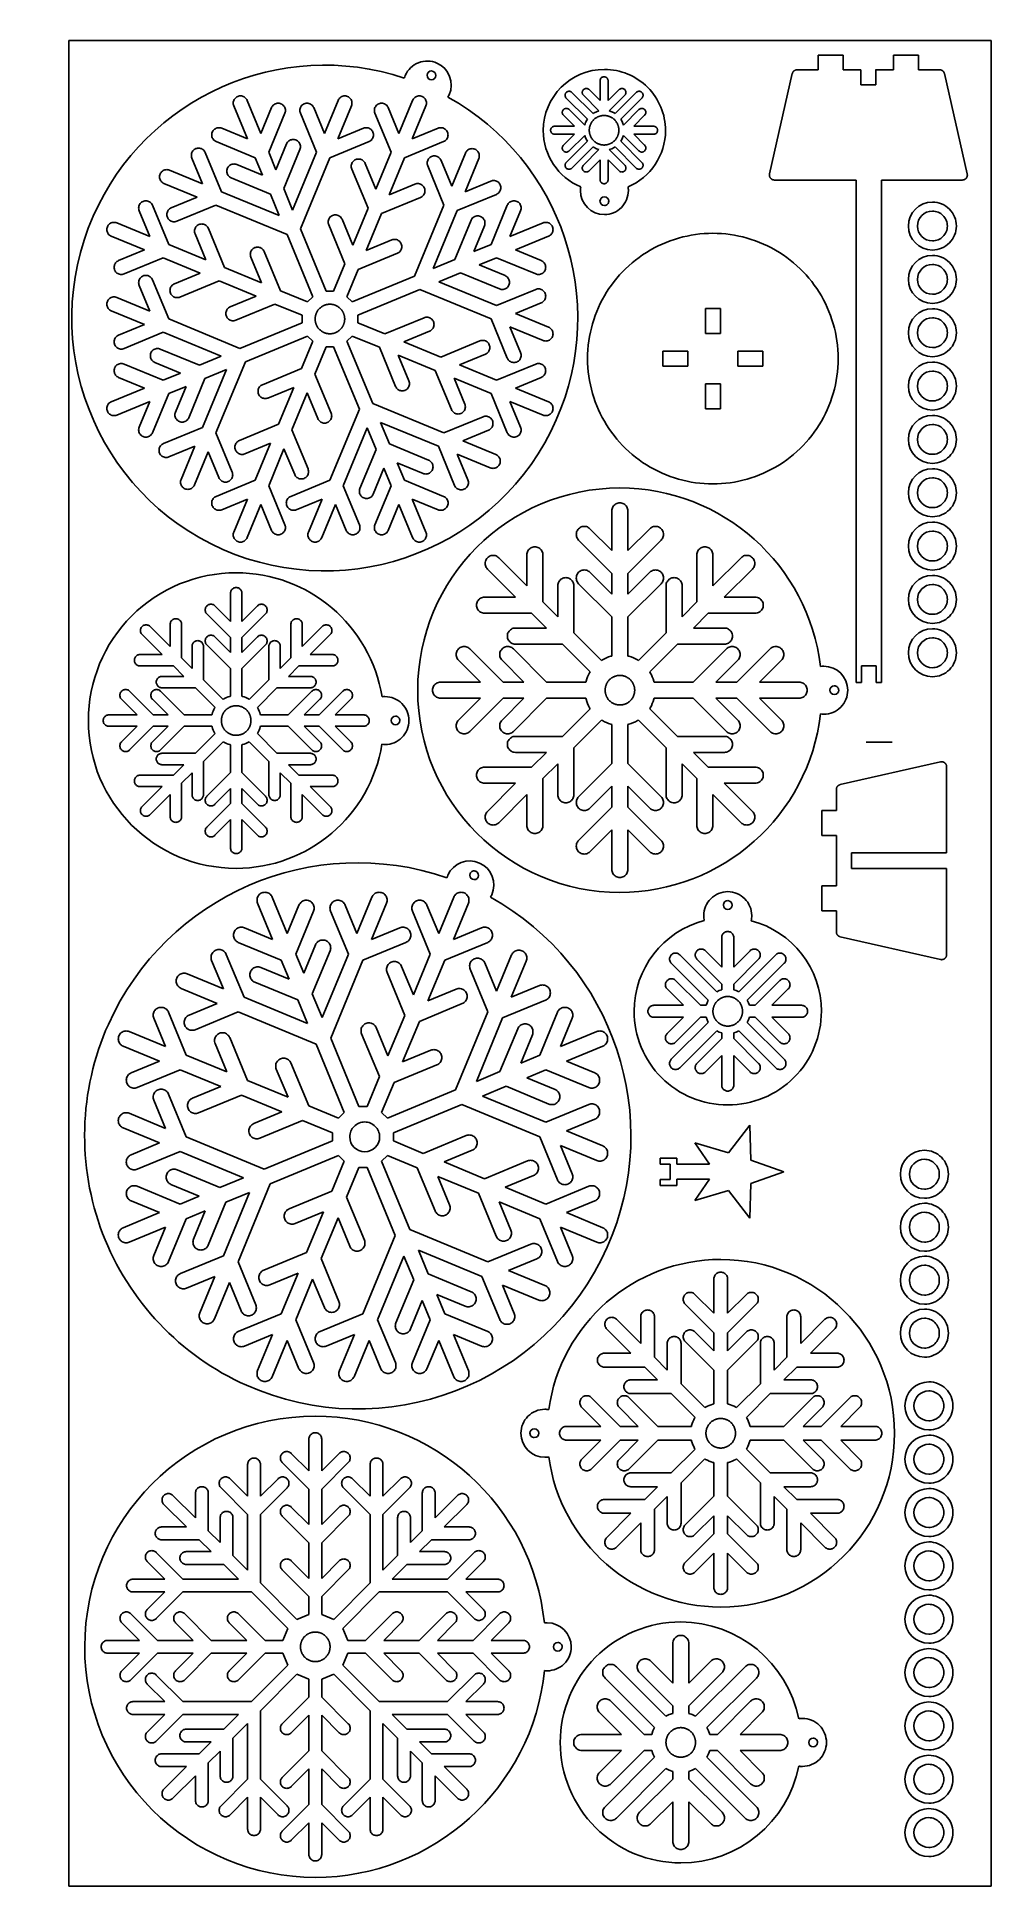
# Model space of a CAD drawing. Extents: x -10 to 300, y 40 to 641.
import ezdxf

# ---------------------------------------------------------------- set-up
doc = ezdxf.new("R2010")
doc.units = 0
doc.layers.add('Laag_1', color=7, linetype='CONTINUOUS')

msp = doc.modelspace()

# ---------------------------------------------------------------- linework, layer by layer
at = {"layer": 'Laag_1', "color": 1}
for p, q in [((0.160025, 639.840006), (299.83999, 639.840006)), ((0.160025, 40.160049), (0.160025, 639.840006)), ((299.83999, 639.840006), (299.83999, 40.160049)), ((119.795549, 632.482549), (119.795549, 632.482549)), ((243.70726, 635.091736), (243.70726, 630.303087)), ((251.850018, 635.091736), (243.70726, 635.091736)), ((251.850018, 635.091736), (251.850018, 630.303087)), ((268.135518, 635.091736), (268.135518, 630.303087)), ((276.278276, 635.091736), (268.135518, 635.091736)), ((276.278276, 635.091736), (276.278276, 630.303087)), ((119.343523, 627.924354), (119.343523, 627.924354)), ((172.80925, 626.747503), (172.80925, 620.283786)), ((172.820392, 626.916904), (172.80928, 626.747503)), ((172.853638, 627.084582), (172.820392, 626.916904)), ((172.908433, 627.245785), (172.853638, 627.084582)), ((172.983784, 627.398876), (172.908433, 627.245785)), ((173.078477, 627.540626), (172.983784, 627.398876)), ((173.190829, 627.66926), (173.078477, 627.540626)), ((173.318978, 627.781666), (173.190829, 627.66926)), ((173.460642, 627.876091), (173.318978, 627.781666)), ((173.613537, 627.951039), (173.460642, 627.876091)), ((173.774872, 628.006394), (173.613537, 627.951039)), ((173.942034, 628.038879), (173.774872, 628.006311)), ((174.112063, 628.050354), (173.942034, 628.038792)), ((174.282093, 628.038879), (174.112063, 628.050351)), ((174.449254, 628.006394), (174.282093, 628.03899)), ((174.610619, 627.951039), (174.449254, 628.006394)), ((174.76347, 627.876091), (174.610619, 627.951039)), ((174.905163, 627.781666), (174.76347, 627.876091)), ((175.033297, 627.66926), (174.905163, 627.781666)), ((175.145664, 627.540626), (175.033297, 627.66926)), ((175.240372, 627.398876), (175.145664, 627.540626)), ((175.315709, 627.245785), (175.240372, 627.398876)), ((175.370518, 627.084582), (175.315709, 627.245785)), ((175.403734, 626.916904), (175.370518, 627.084582)), ((175.414891, 626.747503), (175.403779, 626.916904)), ((175.414891, 620.283786), (175.414891, 626.747503)), ((235.276429, 629.045383), (227.873915, 596.474351)), ((235.294869, 629.119984), (235.276414, 629.046525)), ((235.316493, 629.191957), (235.294869, 629.119984)), ((235.34124, 629.262324), (235.316493, 629.191957)), ((235.369035, 629.331038), (235.34124, 629.262324)), ((235.399653, 629.397966), (235.369035, 629.331038)), ((235.433229, 629.463121), (235.399653, 629.397966)), ((235.469584, 629.52646), (235.433229, 629.463121)), ((235.508536, 629.587862), (235.469584, 629.52646)), ((235.550071, 629.647296), (235.508536, 629.587862)), ((235.594024, 629.704643), (235.550071, 629.647296)), ((235.640455, 629.759828), (235.594024, 629.704643)), ((235.689137, 629.812941), (235.640455, 629.759828)), ((235.740118, 629.863741), (235.689137, 629.812941)), ((235.793215, 629.912274), (235.740118, 629.863741)), ((235.848415, 629.958374), (235.793215, 629.912274)), ((235.905582, 630.002026), (235.848415, 629.958374)), ((235.964536, 630.043065), (235.905582, 630.002026)), ((236.025428, 630.081477), (235.964536, 630.043065)), ((236.087971, 630.117291), (236.025428, 630.081477)), ((236.152135, 630.150327), (236.087971, 630.117291)), ((236.217922, 630.180449), (236.152135, 630.150327)), ((236.285015, 630.207809), (236.217922, 630.180449)), ((236.353594, 630.232241), (236.285015, 630.207809)), ((236.42345, 630.253639), (236.353594, 630.232241)), ((236.494477, 630.271824), (236.42345, 630.253639)), ((236.566615, 630.286389), (236.494477, 630.271824)), ((236.63973, 630.297802), (236.566615, 630.286389)), ((236.71382, 630.305911), (236.63973, 630.297802)), ((236.788752, 630.310716), (236.71382, 630.305911)), ((236.864464, 630.312968), (236.788752, 630.310716)), ((243.70726, 630.312983), (236.864464, 630.312983)), ((257.580991, 630.312983), (251.850018, 630.312983)), ((262.370818, 625.427359), (257.582178, 625.427359)), ((257.584475, 625.427359), (257.584475, 630.312983)), ((268.136374, 630.312983), (262.352198, 630.312983)), ((262.370007, 625.427359), (262.370007, 630.312983)), ((283.121117, 630.312983), (276.278276, 630.312983)), ((283.19755, 630.30968), (283.121853, 630.311932)), ((283.272481, 630.304874), (283.19755, 630.30968)), ((283.346572, 630.296615), (283.272481, 630.304874)), ((283.419716, 630.285203), (283.346572, 630.296615)), ((283.49184, 630.270637), (283.419716, 630.285203)), ((283.562837, 630.252468), (283.49184, 630.270637)), ((283.632708, 630.231069), (283.562837, 630.252468)), ((283.701287, 630.206668), (283.632708, 630.231069)), ((283.76835, 630.179323), (283.701287, 630.206668)), ((283.833971, 630.149186), (283.76835, 630.179323)), ((283.898166, 630.11615), (283.833971, 630.149186)), ((283.960709, 630.080291), (283.898166, 630.11615)), ((284.021585, 630.041849), (283.960709, 630.080291)), ((284.080719, 630.00084), (284.021585, 630.041849)), ((284.137886, 629.957187), (284.080719, 630.00084)), ((284.193086, 629.911087), (284.137886, 629.957187)), ((284.246184, 629.86257), (284.193086, 629.911087)), ((284.297164, 629.811755), (284.246184, 629.86257)), ((284.345862, 629.758672), (284.297164, 629.811755)), ((284.392247, 629.703457), (284.345862, 629.758672)), ((284.43611, 629.64614), (284.392247, 629.703457)), ((284.47775, 629.586705), (284.43611, 629.64614)), ((284.516688, 629.525289), (284.47775, 629.586705)), ((284.552952, 629.461935), (284.516688, 629.525289)), ((284.586528, 629.396809), (284.552952, 629.461935)), ((284.616966, 629.329852), (284.586528, 629.396809)), ((284.644717, 629.261137), (284.616966, 629.329852)), ((284.669343, 629.190771), (284.644717, 629.261137)), ((284.690832, 629.118798), (284.669343, 629.190771)), ((284.709182, 629.045338), (284.690832, 629.118798)), ((292.111756, 596.474351), (284.709182, 629.045383)), ((53.653246, 619.779638), (53.633215, 619.47359)), ((53.633215, 619.47359), (53.653246, 619.167438)), ((53.713164, 620.080519), (53.653246, 619.779638)), ((53.653246, 619.167438), (53.713164, 618.866451)), ((53.811703, 620.370935), (53.713164, 620.080519)), ((53.713164, 618.866451), (53.811703, 618.576111)), ((53.947371, 620.646184), (53.811703, 620.370935)), ((54.117881, 620.901145), (53.947371, 620.646184)), ((54.320134, 621.131736), (54.117881, 620.901145)), ((54.550741, 621.334036), (54.320134, 621.131736)), ((54.805767, 621.504411), (54.550741, 621.334036)), ((55.080838, 621.640083), (54.805767, 621.504411)), ((55.37137, 621.738785), (55.080838, 621.640083)), ((55.672167, 621.79855), (55.37137, 621.738785)), ((55.978331, 621.818717), (55.672167, 621.79855)), ((56.284491, 621.79855), (55.978331, 621.818717)), ((56.58529, 621.738785), (56.284491, 621.79855)), ((56.87584, 621.640083), (56.58529, 621.738785)), ((57.15088, 621.504411), (56.87584, 621.640083)), ((57.405924, 621.334036), (57.15088, 621.504411)), ((57.636511, 621.131736), (57.405924, 621.334036)), ((57.838779, 620.901145), (57.636511, 621.131736)), ((58.009302, 620.646184), (57.838779, 620.901145)), ((58.144956, 620.370935), (58.009302, 620.646184)), ((62.596927, 609.622923), (58.144956, 620.370935)), ((66.80722, 618.966459), (66.576615, 618.764175)), ((67.062248, 619.136835), (66.80722, 618.966459)), ((67.337304, 619.272522), (67.062248, 619.136835)), ((67.627838, 619.371104), (67.337304, 619.272522)), ((67.928796, 619.430929), (67.627838, 619.371104)), ((68.234813, 619.450931), (67.928796, 619.430929)), ((68.540972, 619.430929), (68.234813, 619.450931)), ((68.841783, 619.371104), (68.540972, 619.430929)), ((69.132248, 619.272522), (68.841783, 619.371104)), ((69.407402, 619.136835), (69.132248, 619.272522)), ((69.662455, 618.966459), (69.407402, 619.136835)), ((69.893075, 618.764175), (69.662455, 618.966459)), ((76.172461, 618.966459), (75.941832, 618.764175)), ((76.427507, 619.136835), (76.172461, 618.966459)), ((76.702619, 619.272522), (76.427507, 619.136835)), ((76.993082, 619.371104), (76.702619, 619.272522)), ((77.293986, 619.430929), (76.993082, 619.371104)), ((77.600067, 619.450931), (77.293986, 619.430929)), ((77.906176, 619.430929), (77.600067, 619.450931)), ((78.207024, 619.371104), (77.906176, 619.430929)), ((78.497507, 619.272522), (78.207024, 619.371104)), ((78.772646, 619.136835), (78.497507, 619.272522)), ((79.027687, 618.966459), (78.772646, 619.136835)), ((79.25832, 618.764175), (79.027687, 618.966459)), ((87.689951, 620.370935), (83.237947, 609.622923)), ((87.825623, 620.646184), (87.689951, 620.370935)), ((87.996014, 620.901145), (87.825623, 620.646184)), ((88.1983, 621.131736), (87.996014, 620.901145)), ((88.428914, 621.334036), (88.1983, 621.131736)), ((88.683973, 621.504411), (88.428914, 621.334036)), ((88.959114, 621.640083), (88.683973, 621.504411)), ((89.249577, 621.738785), (88.959114, 621.640083)), ((89.550443, 621.79855), (89.249577, 621.738785)), ((89.856524, 621.818717), (89.550443, 621.79855)), ((90.162634, 621.79855), (89.856524, 621.818717)), ((90.463492, 621.738785), (90.162634, 621.79855)), ((90.753992, 621.640083), (90.463492, 621.738785)), ((91.029086, 621.504411), (90.753992, 621.640083)), ((91.284154, 621.334036), (91.029086, 621.504411)), ((91.514769, 621.131736), (91.284154, 621.334036)), ((91.717054, 620.901145), (91.514769, 621.131736)), ((91.887491, 620.646184), (91.717054, 620.901145)), ((92.023127, 620.370935), (91.887491, 620.646184)), ((92.121745, 620.080519), (92.023127, 620.370935)), ((92.023127, 618.576111), (92.121745, 618.866451)), ((92.181594, 619.779638), (92.121745, 620.080519)), ((92.121745, 618.866451), (92.181594, 619.167438)), ((92.201665, 619.47359), (92.181594, 619.779638)), ((92.181594, 619.167438), (92.201665, 619.47359)), ((100.403185, 618.966459), (100.172579, 618.764175)), ((100.658252, 619.136835), (100.403185, 618.966459)), ((100.933401, 619.272522), (100.658252, 619.136835)), ((101.223875, 619.371104), (100.933401, 619.272522)), ((101.524677, 619.430929), (101.223875, 619.371104)), ((101.830841, 619.450931), (101.524677, 619.430929)), ((102.136858, 619.430929), (101.830841, 619.450931)), ((102.437816, 619.371104), (102.136858, 619.430929)), ((102.728336, 619.272522), (102.437816, 619.371104)), ((103.003401, 619.136835), (102.728336, 619.272522)), ((103.258433, 618.966459), (103.003401, 619.136835)), ((103.489038, 618.764175), (103.258433, 618.966459)), ((111.920697, 620.370935), (107.468722, 609.622923)), ((112.056351, 620.646184), (111.920697, 620.370935)), ((112.226861, 620.901145), (112.056351, 620.646184)), ((112.429127, 621.131736), (112.226861, 620.901145)), ((112.659743, 621.334036), (112.429127, 621.131736)), ((112.914793, 621.504411), (112.659743, 621.334036)), ((113.189832, 621.640083), (112.914793, 621.504411)), ((113.48037, 621.738785), (113.189832, 621.640083)), ((113.781162, 621.79855), (113.48037, 621.738785)), ((114.087336, 621.818717), (113.781162, 621.79855)), ((114.393491, 621.79855), (114.087336, 621.818717)), ((114.694274, 621.738785), (114.393491, 621.79855)), ((114.984811, 621.640083), (114.694274, 621.738785)), ((115.259878, 621.504411), (114.984811, 621.640083)), ((115.514908, 621.334036), (115.259878, 621.504411)), ((115.745515, 621.131736), (115.514908, 621.334036)), ((115.947763, 620.901145), (115.745515, 621.131736)), ((116.118291, 620.646184), (115.947763, 620.901145)), ((116.253946, 620.370935), (116.118291, 620.646184)), ((116.352481, 620.080519), (116.253946, 620.370935)), ((116.253946, 618.576111), (116.352481, 618.866451)), ((116.412412, 619.779638), (116.352481, 620.080519)), ((116.352481, 618.866451), (116.412412, 619.167438)), ((116.43242, 619.47359), (116.412412, 619.779638)), ((116.412412, 619.167438), (116.43242, 619.47359)), ((161.431845, 622.034432), (161.442957, 621.865059)), ((161.442987, 622.20547), (161.431875, 622.034432)), ((161.476263, 622.371594), (161.442987, 622.20547)), ((161.442987, 621.865059), (161.476233, 621.697349)), ((161.531027, 622.532824), (161.476263, 622.371594)), ((161.476263, 621.697349), (161.531027, 621.536146)), ((161.606379, 622.685883), (161.531027, 622.532824)), ((161.531027, 621.536146), (161.606379, 621.38306)), ((161.701042, 622.827499), (161.606379, 622.685883)), ((161.606379, 621.38306), (161.701042, 621.24142)), ((161.813424, 622.956243), (161.701042, 622.827499)), ((161.701042, 621.24142), (161.813424, 621.114395)), ((161.941513, 623.068591), (161.813424, 622.956243)), ((161.813424, 621.114395), (168.687655, 614.238572)), ((162.083236, 623.163075), (161.941513, 623.068591)), ((162.236072, 623.238047), (162.083236, 623.163075)), ((162.397452, 623.293295), (162.236072, 623.238047)), ((162.564629, 623.325917), (162.397452, 623.293295)), ((162.734658, 623.33731), (162.564629, 623.325778)), ((162.904687, 623.325917), (162.734658, 623.33742)), ((163.071879, 623.293295), (162.904687, 623.326)), ((163.233259, 623.238047), (163.071879, 623.293295)), ((163.38608, 623.163075), (163.233259, 623.238047)), ((163.527818, 623.068591), (163.38608, 623.163075)), ((163.655952, 622.956243), (163.527818, 623.068591)), ((170.530153, 616.082085), (163.655952, 622.956243)), ((167.03289, 623.096297), (167.021778, 622.926924)), ((167.021793, 622.926924), (167.032905, 622.755965)), ((167.066181, 623.263975), (167.03289, 623.096297)), ((167.03289, 622.755965), (167.066181, 622.589763)), ((167.120945, 623.425205), (167.066181, 623.263975)), ((167.066181, 622.589763), (167.120945, 622.428559)), ((167.196297, 623.578406), (167.120945, 623.425205)), ((167.120945, 622.428559), (167.196297, 622.275551)), ((167.290975, 623.720019), (167.196297, 623.578406)), ((167.196297, 622.275551), (167.290975, 622.133801)), ((167.403327, 623.847067), (167.290975, 623.720019)), ((167.290975, 622.133801), (167.403327, 622.005196)), ((167.531476, 623.959391), (167.403327, 623.847067)), ((167.403327, 622.005196), (172.42611, 616.950178)), ((167.673169, 624.055483), (167.531476, 623.959391)), ((167.826005, 624.130433), (167.673169, 624.055483)), ((167.98737, 624.185786), (167.826005, 624.130433)), ((168.154562, 624.218299), (167.98737, 624.185676)), ((168.324651, 624.229752), (168.154562, 624.218219)), ((168.49465, 624.218299), (168.324651, 624.229832)), ((168.661857, 624.185786), (168.49465, 624.218437)), ((168.823207, 624.130433), (168.661857, 624.185786)), ((168.976028, 624.055483), (168.823207, 624.130433)), ((169.117736, 623.959391), (168.976028, 624.055483)), ((169.245825, 623.847067), (169.117736, 623.959391)), ((172.80925, 620.283786), (169.245825, 623.847067)), ((178.978301, 623.847067), (175.414891, 620.283786)), ((175.798062, 616.950178), (180.8208, 622.005196)), ((184.568204, 622.956243), (177.693973, 616.082085)), ((179.10639, 623.959391), (178.978301, 623.847067)), ((179.248174, 624.055483), (179.10639, 623.959391)), ((179.400965, 624.130433), (179.248174, 624.055483)), ((179.56233, 624.185786), (179.400965, 624.130433)), ((179.536502, 614.238572), (186.410748, 621.114395)), ((179.729521, 624.218299), (179.56233, 624.185676)), ((179.899565, 624.229752), (179.729521, 624.218219)), ((180.06961, 624.218299), (179.899565, 624.229832)), ((180.236756, 624.185786), (180.06961, 624.218437)), ((180.398121, 624.130433), (180.236756, 624.185786)), ((180.550987, 624.055483), (180.398121, 624.130433)), ((180.692666, 623.959391), (180.550987, 624.055483)), ((180.8208, 623.847067), (180.692666, 623.959391)), ((180.933182, 623.720019), (180.8208, 623.847067)), ((180.8208, 622.005196), (180.933182, 622.133801)), ((181.027829, 623.578406), (180.933182, 623.720019)), ((180.933182, 622.133801), (181.027829, 622.275551)), ((181.103211, 623.425205), (181.027829, 623.578406)), ((181.027829, 622.275551), (181.103211, 622.428559)), ((181.15799, 623.263975), (181.103211, 623.425205)), ((181.103211, 622.428559), (181.15799, 622.589763)), ((181.191236, 623.096297), (181.15799, 623.263975)), ((181.15799, 622.589763), (181.191236, 622.755965)), ((181.191236, 622.755965), (181.202349, 622.926924)), ((181.202364, 622.926924), (181.191251, 623.096297)), ((184.696323, 623.068591), (184.568204, 622.956243)), ((184.838047, 623.163075), (184.696323, 623.068591)), ((184.990868, 623.238047), (184.838047, 623.163075)), ((185.152263, 623.293295), (184.990868, 623.238047)), ((185.319439, 623.325917), (185.152263, 623.293295)), ((185.489498, 623.33731), (185.319439, 623.325778)), ((185.659498, 623.325917), (185.489498, 623.33742)), ((185.826689, 623.293295), (185.659498, 623.326)), ((185.988054, 623.238047), (185.826689, 623.293295)), ((186.14095, 623.163075), (185.988054, 623.238047)), ((186.282584, 623.068591), (186.14095, 623.163075)), ((186.410748, 622.956243), (186.282584, 623.068591)), ((186.523115, 622.827499), (186.410748, 622.956243)), ((186.410748, 621.114395), (186.523115, 621.24142)), ((186.617777, 622.685883), (186.523115, 622.827499)), ((186.523115, 621.24142), (186.617777, 621.38306)), ((186.693129, 622.532824), (186.617777, 622.685883)), ((186.617777, 621.38306), (186.693129, 621.536146)), ((186.747893, 622.371594), (186.693129, 622.532824)), ((186.693129, 621.536146), (186.747893, 621.697349)), ((186.781169, 622.20547), (186.747893, 622.371594)), ((186.747893, 621.697349), (186.781169, 621.865059)), ((186.781169, 621.865059), (186.792282, 622.034432)), ((186.792297, 622.034432), (186.781184, 622.20547)), ((53.811703, 618.576111), (58.26366, 607.827978)), ((66.068183, 618.003359), (62.596927, 609.622923)), ((65.135182, 603.494888), (70.401424, 616.208534)), ((66.203837, 618.278382), (66.068183, 618.003359)), ((66.374347, 618.533539), (66.203837, 618.278382)), ((66.576615, 618.764175), (66.374347, 618.533539)), ((70.095328, 618.533539), (69.893075, 618.764175)), ((70.265755, 618.278382), (70.095328, 618.533539)), ((70.401424, 618.003359), (70.265755, 618.278382)), ((70.500032, 617.712838), (70.401424, 618.003359)), ((70.401424, 616.208534), (70.500032, 616.499055)), ((70.559867, 617.412031), (70.500032, 617.712838)), ((70.500032, 616.499055), (70.559867, 616.799847)), ((70.579948, 617.105774), (70.559867, 617.412031)), ((70.559867, 616.799847), (70.579948, 617.105774)), ((75.275026, 617.412031), (75.254954, 617.105774)), ((75.254954, 617.105774), (75.275026, 616.799847)), ((75.334875, 617.712838), (75.275026, 617.412031)), ((75.275026, 616.799847), (75.334875, 616.499055)), ((75.433456, 618.003359), (75.334875, 617.712838)), ((75.334875, 616.499055), (75.433456, 616.208534)), ((75.569138, 618.278382), (75.433456, 618.003359)), ((75.433456, 616.208534), (80.699624, 603.494888)), ((75.739552, 618.533539), (75.569138, 618.278382)), ((75.941832, 618.764175), (75.739552, 618.533539)), ((79.460578, 618.533539), (79.25832, 618.764175)), ((79.630987, 618.278382), (79.460578, 618.533539)), ((79.766688, 618.003359), (79.630987, 618.278382)), ((83.237947, 609.622923), (79.766688, 618.003359)), ((87.571151, 607.827978), (92.023127, 618.576111)), ((99.505782, 617.412031), (99.485692, 617.105774)), ((99.485692, 617.105774), (99.505782, 616.799847)), ((99.565613, 617.712838), (99.505782, 617.412031)), ((99.505782, 616.799847), (99.565613, 616.499055)), ((99.664229, 618.003359), (99.565613, 617.712838)), ((99.565613, 616.499055), (99.664229, 616.208534)), ((99.799903, 618.278382), (99.664229, 618.003359)), ((99.664229, 616.208534), (104.930471, 603.494888)), ((99.970321, 618.533539), (99.799903, 618.278382)), ((100.172579, 618.764175), (99.970321, 618.533539)), ((103.691306, 618.533539), (103.489038, 618.764175)), ((103.861816, 618.278382), (103.691306, 618.533539)), ((103.99747, 618.003359), (103.861816, 618.278382)), ((107.468722, 609.622923), (103.99747, 618.003359)), ((111.801971, 607.827978), (116.253946, 618.576111)), ((160.540103, 616.445312), (160.551215, 616.274326)), ((160.55126, 616.614685), (160.540148, 616.445312)), ((160.584536, 616.782363), (160.55126, 616.614685)), ((160.55126, 616.274326), (160.584536, 616.108151)), ((160.63933, 616.94362), (160.584536, 616.782363)), ((160.584536, 616.108151), (160.63933, 615.946949)), ((160.714697, 617.096712), (160.63933, 616.94362)), ((160.63933, 615.946949), (160.714697, 615.793829)), ((160.809375, 617.238434), (160.714697, 617.096712)), ((160.714697, 615.793829), (160.809375, 615.65219)), ((160.921727, 617.365427), (160.809375, 617.238434)), ((160.809375, 615.65219), (160.921727, 615.523501)), ((161.049876, 617.477779), (160.921727, 617.365427)), ((160.921727, 615.523501), (164.485107, 611.960249)), ((161.191569, 617.573873), (161.049876, 617.477779)), ((161.344405, 617.648738), (161.191569, 617.573873)), ((161.50577, 617.704202), (161.344405, 617.648738)), ((161.672946, 617.736716), (161.50577, 617.704064)), ((161.842961, 617.748136), (161.672946, 617.736603)), ((162.01302, 617.736716), (161.842961, 617.748218)), ((162.180152, 617.704202), (162.01302, 617.736825)), ((162.341532, 617.648738), (162.180152, 617.704202)), ((162.494367, 617.573873), (162.341532, 617.648738)), ((162.636076, 617.477779), (162.494367, 617.573873)), ((162.764195, 617.365427), (162.636076, 617.477779)), ((167.819864, 612.342929), (162.764195, 617.365427)), ((168.093731, 613.150693), (167.819864, 612.342929)), ((168.470594, 613.914528), (168.093731, 613.150693)), ((168.687655, 614.238572), (168.470594, 613.914528)), ((169.871133, 612.914227), (169.795722, 612.76635)), ((169.951591, 613.059325), (169.871133, 612.914227)), ((170.036928, 613.2015), (169.951591, 613.059325)), ((170.127146, 613.340743), (170.036928, 613.2015)), ((170.222259, 613.476888), (170.127146, 613.340743)), ((170.322072, 613.609778), (170.222259, 613.476888)), ((170.426481, 613.739244), (170.322072, 613.609778)), ((170.535589, 613.865133), (170.426481, 613.739244)), ((170.85497, 616.298673), (170.530153, 616.082085)), ((170.649097, 613.987441), (170.535589, 613.865133)), ((170.767005, 614.105833), (170.649097, 613.987441)), ((170.889313, 614.220325), (170.767005, 614.105833)), ((171.619194, 616.676515), (170.85497, 616.298673)), ((171.015855, 614.330905), (170.889313, 614.220325)), ((171.146632, 614.437244), (171.015855, 614.330905)), ((171.281463, 614.539188), (171.146632, 614.437244)), ((171.420379, 614.636746), (171.281463, 614.539188)), ((171.563199, 614.729733), (171.420379, 614.636746)), ((171.709938, 614.817996), (171.563199, 614.729733)), ((172.42611, 616.950178), (171.619194, 616.676515)), ((171.85947, 614.900898), (171.709652, 614.817996)), ((172.011405, 614.978091), (171.85947, 614.900898)), ((172.165307, 615.049578), (172.011405, 614.978091)), ((172.321011, 615.115373), (172.165307, 615.049578)), ((172.478471, 615.175467), (172.321011, 615.115373)), ((172.637434, 615.22986), (172.478471, 615.175467)), ((172.797838, 615.278557), (172.637434, 615.22986)), ((172.959398, 615.321352), (172.797838, 615.278557)), ((173.122084, 615.358463), (172.959398, 615.321352)), ((173.285672, 615.389888), (173.122084, 615.358463)), ((173.44998, 615.415629), (173.285672, 615.389888)), ((173.614934, 615.435683), (173.44998, 615.415629)), ((173.780323, 615.450369), (173.614934, 615.435683)), ((173.946058, 615.458523), (173.780323, 615.450369)), ((174.111928, 615.461661), (173.946058, 615.458523)), ((174.277768, 615.458523), (174.111928, 615.461661)), ((174.443503, 615.450369), (174.277768, 615.458523)), ((174.608877, 615.435683), (174.443503, 615.450369)), ((174.773816, 615.415629), (174.608877, 615.435683)), ((174.938154, 615.389888), (174.773816, 615.415629)), ((175.101727, 615.358463), (174.938154, 615.389888)), ((175.264428, 615.321352), (175.101727, 615.358463)), ((175.425988, 615.278557), (175.264428, 615.321352)), ((175.586392, 615.22986), (175.425988, 615.278557)), ((175.74534, 615.175467), (175.586392, 615.22986)), ((175.902815, 615.115373), (175.74534, 615.175467)), ((176.604932, 616.676515), (175.798062, 616.950178)), ((176.058504, 615.049578), (175.902815, 615.115373)), ((176.212406, 614.978091), (176.058504, 615.049578)), ((176.364356, 614.900898), (176.212406, 614.978091)), ((176.514174, 614.817996), (176.364356, 614.900898)), ((176.660177, 614.730127), (176.513438, 614.818396)), ((177.369141, 616.298673), (176.604932, 616.676515)), ((176.802997, 614.637131), (176.660177, 614.730127)), ((176.941928, 614.539588), (176.802997, 614.637131)), ((177.076744, 614.437635), (176.941928, 614.539588)), ((177.207521, 614.331289), (177.076744, 614.437635)), ((177.334063, 614.22071), (177.207521, 614.331289)), ((177.456371, 614.106226), (177.334063, 614.22071)), ((177.693973, 616.082085), (177.369141, 616.298673)), ((177.574278, 613.987832), (177.456371, 614.106226)), ((177.687787, 613.865524), (177.574278, 613.987832)), ((177.796895, 613.739639), (177.687787, 613.865524)), ((177.901288, 613.610168), (177.796895, 613.739639)), ((178.001116, 613.477282), (177.901288, 613.610168)), ((178.09623, 613.341132), (178.001116, 613.477282)), ((178.186462, 613.20189), (178.09623, 613.341132)), ((178.27195, 613.059714), (178.186462, 613.20189)), ((178.352407, 612.914612), (178.27195, 613.059714)), ((178.427819, 612.766738), (178.352407, 612.914612)), ((179.753547, 613.914528), (179.536502, 614.238572)), ((180.130426, 613.150693), (179.753547, 613.914528)), ((180.404338, 612.342929), (180.130426, 613.150693)), ((185.459931, 617.365427), (180.404338, 612.342929)), ((183.73902, 611.960249), (187.302445, 615.523501)), ((185.588095, 617.477779), (185.459931, 617.365427)), ((185.729774, 617.573873), (185.588095, 617.477779)), ((185.88267, 617.648738), (185.729774, 617.573873)), ((186.04402, 617.704202), (185.88267, 617.648738)), ((186.211136, 617.736716), (186.04402, 617.704064)), ((186.381226, 617.748136), (186.211136, 617.736603)), ((186.551255, 617.736716), (186.381226, 617.748218)), ((186.718356, 617.704202), (186.551255, 617.736825)), ((186.879781, 617.648738), (186.718356, 617.704202)), ((187.032602, 617.573873), (186.879781, 617.648738)), ((187.174326, 617.477779), (187.032602, 617.573873)), ((187.302445, 617.365427), (187.174326, 617.477779)), ((187.414782, 617.238434), (187.302445, 617.365427)), ((187.302445, 615.523501), (187.414782, 615.65219)), ((187.509474, 617.096712), (187.414782, 617.238434)), ((187.414782, 615.65219), (187.509474, 615.793829)), ((187.584871, 616.94362), (187.509474, 617.096712)), ((187.509474, 615.793829), (187.584871, 615.946949)), ((187.639621, 616.782363), (187.584871, 616.94362)), ((187.584871, 615.946949), (187.639621, 616.108151)), ((187.672882, 616.614685), (187.639621, 616.782363)), ((187.639621, 616.108151), (187.672882, 616.274326)), ((187.672882, 616.274326), (187.683994, 616.445312)), ((187.684024, 616.445312), (187.672912, 616.614685)), ((46.660751, 609.438748), (46.640706, 609.13279)), ((46.640706, 609.13279), (46.660737, 608.826563)), ((46.720669, 609.739735), (46.660751, 609.438748)), ((46.660751, 608.826563), (46.720669, 608.525756)), ((46.819198, 610.03006), (46.720669, 609.739735)), ((46.720669, 608.525756), (46.819198, 608.235206)), ((46.954848, 610.305324), (46.819198, 610.03006)), ((46.819198, 608.235206), (46.954848, 607.960167)), ((47.125353, 610.560361), (46.954848, 610.305324)), ((46.954848, 607.960167), (47.125353, 607.70513)), ((47.327639, 610.790966), (47.125353, 610.560361)), ((47.125353, 607.70513), (47.327639, 607.474435)), ((47.558226, 610.993266), (47.327639, 610.790966)), ((47.327639, 607.474435), (47.558226, 607.272135)), ((47.813258, 611.163551), (47.558226, 610.993266)), ((47.558226, 607.272135), (47.813258, 607.10176)), ((48.088328, 611.299388), (47.813258, 611.163551)), ((47.813258, 607.10176), (48.088328, 606.966087)), ((48.378866, 611.397925), (48.088328, 611.299388)), ((48.088328, 606.966087), (60.802095, 601.699823)), ((48.679806, 611.45766), (48.378866, 611.397925)), ((48.985819, 611.477917), (48.679806, 611.45775)), ((49.291983, 611.45766), (48.985819, 611.477827)), ((49.59278, 611.397925), (49.291983, 611.45766)), ((49.883309, 611.299388), (49.59278, 611.397925)), ((58.26366, 607.827978), (49.883309, 611.299388)), ((71.456404, 606.983176), (71.254123, 606.752586)), ((71.68702, 607.185476), (71.456404, 606.983176)), ((71.942077, 607.355851), (71.68702, 607.185476)), ((72.217204, 607.491628), (71.942077, 607.355851)), ((72.507667, 607.590225), (72.217204, 607.491628)), ((72.808529, 607.65017), (72.507667, 607.590225)), ((73.114626, 607.670127), (72.808529, 607.65017)), ((73.420748, 607.65017), (73.114626, 607.670127)), ((73.721614, 607.590225), (73.420748, 607.65017)), ((74.012079, 607.491628), (73.721614, 607.590225)), ((74.28719, 607.355851), (74.012079, 607.491628)), ((74.54223, 607.185476), (74.28719, 607.355851)), ((74.772864, 606.983176), (74.54223, 607.185476)), ((74.975145, 606.752586), (74.772864, 606.983176)), ((85.032828, 601.699823), (97.746474, 606.966087)), ((95.951593, 611.299388), (87.571151, 607.827978)), ((96.242076, 611.397925), (95.951593, 611.299388)), ((96.542951, 611.45766), (96.242076, 611.397925)), ((96.849043, 611.477917), (96.542951, 611.45775)), ((97.155152, 611.45766), (96.849043, 611.477827)), ((97.455991, 611.397925), (97.155152, 611.45766)), ((97.746474, 611.299388), (97.455991, 611.397925)), ((98.021613, 611.163551), (97.746474, 611.299388)), ((97.746474, 606.966087), (98.021613, 607.10176)), ((98.276663, 610.993266), (98.021613, 611.163551)), ((98.021613, 607.10176), (98.276663, 607.272135)), ((98.507305, 610.790966), (98.276663, 610.993266)), ((98.276663, 607.272135), (98.507305, 607.474435)), ((98.709554, 610.560361), (98.507305, 610.790966)), ((98.507305, 607.474435), (98.709554, 607.70513)), ((98.879963, 610.305324), (98.709554, 610.560361)), ((98.709554, 607.70513), (98.879963, 607.960167)), ((99.015635, 610.03006), (98.879963, 610.305324)), ((98.879963, 607.960167), (99.015635, 608.235206)), ((99.114235, 609.739735), (99.015635, 610.03006)), ((99.015635, 608.235206), (99.114235, 608.525756)), ((99.174074, 609.438748), (99.114235, 609.739735)), ((99.114235, 608.525756), (99.174074, 608.826563)), ((99.174074, 608.826563), (99.194146, 609.13279)), ((99.194146, 609.13279), (99.174093, 609.438748)), ((109.263564, 601.699823), (121.97733, 606.966087)), ((120.182331, 611.299388), (111.801971, 607.827978)), ((120.470174, 611.395102), (120.179691, 611.296565)), ((120.771049, 611.454837), (120.470174, 611.395102)), ((121.077141, 611.475094), (120.771049, 611.454927)), ((121.383249, 611.454837), (121.077141, 611.475004)), ((121.684098, 611.395102), (121.383249, 611.454837)), ((121.97457, 611.296565), (121.684098, 611.395102)), ((122.24971, 611.160728), (121.97457, 611.296565)), ((121.97457, 606.963264), (122.24971, 607.098937)), ((122.50476, 610.990443), (122.24971, 611.160728)), ((122.24971, 607.098937), (122.50476, 607.269312)), ((122.735403, 610.788143), (122.50476, 610.990443)), ((122.50476, 607.269312), (122.735403, 607.471611)), ((122.937651, 610.557538), (122.735403, 610.788143)), ((122.735403, 607.471611), (122.937651, 607.702307)), ((123.108061, 610.302501), (122.937651, 610.557538)), ((122.937651, 607.702307), (123.108061, 607.957344)), ((123.243733, 610.027237), (123.108061, 610.302501)), ((123.108061, 607.957344), (123.243733, 608.232383)), ((123.342331, 609.736911), (123.243733, 610.027237)), ((123.243733, 608.232383), (123.342331, 608.522933)), ((123.402171, 609.435925), (123.342331, 609.736911)), ((123.342331, 608.522933), (123.402171, 608.82374)), ((123.402171, 608.82374), (123.422244, 609.129967)), ((123.422244, 609.129967), (123.402191, 609.435925)), ((156.730381, 610.826822), (156.719118, 610.657393)), ((156.719178, 610.657393), (156.730441, 610.48802)), ((156.763612, 610.994554), (156.730381, 610.826822)), ((156.730381, 610.48802), (156.763612, 610.320261)), ((156.818331, 611.155785), (156.763612, 610.994554)), ((156.763612, 610.320261), (156.818331, 610.159112)), ((156.893728, 611.308739), (156.818331, 611.155785)), ((156.818331, 610.159112), (156.893728, 610.005938)), ((156.98836, 611.450489), (156.893728, 611.308739)), ((156.893728, 610.005938), (156.98836, 609.8643)), ((157.100712, 611.579123), (156.98836, 611.450489)), ((156.98836, 609.8643), (157.100712, 609.735665)), ((157.228876, 611.691529), (157.100712, 611.579123)), ((157.100712, 609.735665), (157.228876, 609.623286)), ((157.370555, 611.785981), (157.228876, 611.691529)), ((157.228876, 609.623286), (157.370555, 609.528834)), ((157.523481, 611.860929), (157.370555, 611.785981)), ((157.370555, 609.528834), (157.523481, 609.453857)), ((157.684741, 611.916284), (157.523481, 611.860929)), ((157.523481, 609.453857), (157.684741, 609.398531)), ((157.851932, 611.948797), (157.684741, 611.916201)), ((157.684741, 609.398531), (157.851932, 609.365935)), ((158.021991, 611.960249), (157.851932, 611.948791)), ((157.851932, 609.366018), (158.021991, 609.354485)), ((164.485107, 611.960249), (158.021991, 611.960249)), ((158.021991, 609.354598), (164.485107, 609.354598)), ((164.485107, 609.354598), (160.921727, 605.791341)), ((168.687655, 607.07627), (161.813424, 600.20042)), ((162.764195, 603.949387), (167.819864, 608.971913)), ((167.819864, 608.971913), (168.093731, 608.164095)), ((168.093731, 608.164095), (168.470594, 607.400265)), ((168.470594, 607.400265), (168.687655, 607.07627)), ((169.31041, 610.828208), (169.307257, 610.657016)), ((169.307842, 610.657423), (169.310996, 610.486227)), ((169.307872, 610.657393), (169.307872, 610.657393)), ((169.320171, 610.998375), (169.31041, 610.828208)), ((169.310996, 610.486227), (169.320756, 610.316061)), ((169.334887, 611.16744), (169.320171, 610.998375)), ((169.320756, 610.316061), (169.335472, 610.147004)), ((169.355699, 611.335208), (169.334887, 611.16744)), ((169.335472, 610.147004), (169.3563, 609.979224)), ((169.382428, 611.501583), (169.355699, 611.335208)), ((169.3563, 609.979224), (169.383014, 609.812852)), ((169.414833, 611.666423), (169.382428, 611.501583)), ((169.383014, 609.812852), (169.415434, 609.648009)), ((169.45293, 611.829605), (169.414833, 611.666423)), ((169.415434, 609.648009), (169.45353, 609.48483)), ((169.496567, 611.990999), (169.45293, 611.829605)), ((169.45353, 609.48483), (169.497168, 609.323441)), ((169.545745, 612.150435), (169.496567, 611.990999)), ((169.497168, 609.323441), (169.546346, 609.164001)), ((169.600315, 612.30775), (169.545745, 612.150435)), ((169.546346, 609.164001), (169.600915, 609.00669)), ((169.660245, 612.462951), (169.600315, 612.30775)), ((169.600915, 609.00669), (169.660845, 608.851489)), ((169.725385, 612.61587), (169.660245, 612.462951)), ((169.660845, 608.851489), (169.725971, 608.698561)), ((169.795722, 612.76635), (169.725385, 612.61587)), ((169.725971, 608.698561), (169.796322, 608.548083)), ((169.796322, 608.548083), (169.871734, 608.400213)), ((169.871734, 608.400213), (169.952191, 608.25511)), ((169.952191, 608.25511), (170.037514, 608.112936)), ((170.037514, 608.112936), (170.127747, 607.973692)), ((170.127747, 607.973692), (170.222845, 607.837547)), ((170.222845, 607.837547), (170.322673, 607.704657)), ((170.322673, 607.704657), (170.427081, 607.575191)), ((170.427081, 607.575191), (170.53619, 607.449302)), ((170.53619, 607.449302), (170.649698, 607.326999)), ((170.649698, 607.326999), (170.767606, 607.208442)), ((170.767606, 607.208442), (170.889913, 607.09395)), ((170.889913, 607.09395), (171.016441, 606.98337)), ((171.016441, 606.98337), (171.147217, 606.87703)), ((171.147217, 606.87703), (171.282049, 606.775082)), ((176.942663, 606.775636), (177.077495, 606.87758)), ((177.077495, 606.87758), (177.208271, 606.983926)), ((177.208271, 606.983926), (177.334814, 607.094504)), ((177.334814, 607.094504), (177.457121, 607.208991)), ((177.457121, 607.208991), (177.575014, 607.327548)), ((177.575014, 607.327548), (177.688522, 607.449858)), ((177.688522, 607.449858), (177.797646, 607.575747)), ((177.797646, 607.575747), (177.902024, 607.705213)), ((177.902024, 607.705213), (178.001852, 607.838098)), ((178.001852, 607.838098), (178.096965, 607.974243)), ((178.096965, 607.974243), (178.187198, 608.113491)), ((178.187198, 608.113491), (178.272686, 608.255666)), ((178.272686, 608.255666), (178.353143, 608.400768)), ((178.353143, 608.400768), (178.42854, 608.548637)), ((178.498155, 612.61626), (178.427819, 612.766738)), ((178.42854, 608.548637), (178.498906, 608.699121)), ((178.563296, 612.46334), (178.498155, 612.61626)), ((178.498906, 608.699121), (178.564032, 608.852044)), ((178.623226, 612.308139), (178.563296, 612.46334)), ((178.564032, 608.852044), (178.623962, 609.007241)), ((178.677795, 612.150821), (178.623226, 612.308139)), ((178.623962, 609.007241), (178.678531, 609.164561)), ((178.726959, 611.991383), (178.677795, 612.150821)), ((178.678531, 609.164561), (178.727694, 609.323992)), ((178.770611, 611.829996), (178.726959, 611.991383)), ((178.727694, 609.323992), (178.771347, 609.485384)), ((178.808707, 611.666812), (178.770611, 611.829996)), ((178.771347, 609.485384), (178.809443, 609.648563)), ((178.841112, 611.501972), (178.808707, 611.666812)), ((178.809443, 609.648563), (178.841848, 609.813408)), ((178.867841, 611.335602), (178.841112, 611.501972)), ((178.841848, 609.813408), (178.868577, 609.979778)), ((178.888654, 611.167826), (178.867841, 611.335602)), ((178.868577, 609.979778), (178.88939, 610.147573)), ((178.90337, 610.998782), (178.888654, 611.167826)), ((178.88939, 610.147573), (178.904106, 610.316616)), ((178.913131, 610.828597), (178.90337, 610.998782)), ((178.904106, 610.316616), (178.913866, 610.486801)), ((178.916284, 610.657423), (178.913131, 610.828597)), ((178.913866, 610.486801), (178.91702, 610.657974)), ((179.536502, 607.07627), (179.753547, 607.400265)), ((186.410748, 600.20042), (179.536502, 607.07627)), ((179.753547, 607.400265), (180.130426, 608.164095)), ((180.130426, 608.164095), (180.404338, 608.971913)), ((180.404338, 608.971913), (185.459931, 603.949387)), ((190.202135, 611.960249), (183.73902, 611.960249)), ((187.302445, 605.791341), (183.73902, 609.354598)), ((183.73902, 609.354598), (190.202135, 609.354598)), ((190.372209, 611.948797), (190.202135, 611.96033)), ((190.202135, 609.354598), (190.372209, 609.366131)), ((190.539446, 611.916284), (190.372209, 611.94888)), ((190.372209, 609.366018), (190.539446, 609.398614)), ((190.700661, 611.860929), (190.539446, 611.916284)), ((190.539446, 609.398531), (190.700661, 609.453857)), ((190.853571, 611.785981), (190.700661, 611.860929)), ((190.700661, 609.453857), (190.853571, 609.528834)), ((190.995265, 611.691529), (190.853571, 611.785981)), ((190.853571, 609.528834), (190.995265, 609.623286)), ((191.123414, 611.579123), (190.995265, 611.691529)), ((190.995265, 609.623286), (191.123414, 609.735665)), ((191.235796, 611.450489), (191.123414, 611.579123)), ((191.123414, 609.735665), (191.235796, 609.8643)), ((191.330429, 611.308739), (191.235796, 611.450489)), ((191.235796, 609.8643), (191.330429, 610.005938)), ((191.405825, 611.155785), (191.330429, 611.308739)), ((191.330429, 610.005938), (191.405825, 610.159112)), ((191.460545, 610.994554), (191.405825, 611.155785)), ((191.405825, 610.159112), (191.460545, 610.320261)), ((191.493776, 610.826822), (191.460545, 610.994554)), ((191.460545, 610.320261), (191.493776, 610.48802)), ((191.504993, 610.657393), (191.493731, 610.826822)), ((191.493776, 610.48802), (191.505038, 610.657393)), ((40.038558, 602.816586), (40.018518, 602.510434)), ((40.018518, 602.510434), (40.038558, 602.204371)), ((40.098476, 603.117378), (40.038558, 602.816586)), ((40.038558, 602.204371), (40.098476, 601.9034)), ((40.197016, 603.407928), (40.098476, 603.117378)), ((40.098476, 601.9034), (40.197016, 601.613059)), ((40.33267, 603.682967), (40.197016, 603.407928)), ((40.197016, 601.613059), (43.668272, 593.232533)), ((40.50318, 603.938199), (40.33267, 603.682967)), ((40.705446, 604.16882), (40.50318, 603.938199)), ((40.936053, 604.370999), (40.705446, 604.16882)), ((41.191079, 604.541359), (40.936053, 604.370999)), ((41.46615, 604.677047), (41.191079, 604.541359)), ((41.756682, 604.775734), (41.46615, 604.677047)), ((42.057466, 604.835469), (41.756682, 604.775734)), ((42.363645, 604.855561), (42.057466, 604.835469)), ((42.669644, 604.835469), (42.363645, 604.855561)), ((42.970602, 604.775734), (42.669644, 604.835469)), ((43.260969, 604.677047), (42.970602, 604.775734)), ((43.536192, 604.541359), (43.260969, 604.677047)), ((43.791222, 604.370999), (43.536192, 604.541359)), ((44.021838, 604.16882), (43.791222, 604.370999)), ((44.224091, 603.938199), (44.021838, 604.16882)), ((44.394601, 603.682967), (44.224091, 603.938199)), ((44.530269, 603.407928), (44.394601, 603.682967)), ((49.796359, 590.694267), (44.530269, 603.407928)), ((60.802095, 601.699823), (63.143463, 596.04701)), ((67.476717, 597.841954), (65.135182, 603.494888)), ((70.948028, 606.222375), (67.476717, 597.841954)), ((70.015069, 591.713934), (75.281254, 604.427551)), ((71.08371, 606.497624), (70.948028, 606.222375)), ((71.254123, 606.752586), (71.08371, 606.497624)), ((80.699624, 603.494888), (72.917439, 584.706875)), ((75.145559, 606.497624), (74.975145, 606.752586)), ((75.281254, 606.222375), (75.145559, 606.497624)), ((75.379849, 605.931959), (75.281254, 606.222375)), ((75.281254, 604.427551), (75.379849, 604.718086)), ((75.439698, 605.631093), (75.379849, 605.931959)), ((75.379849, 604.718086), (75.439698, 605.018863)), ((75.459737, 605.325045), (75.439698, 605.631093)), ((75.439698, 605.018863), (75.459737, 605.325045)), ((75.455792, 578.57881), (85.032828, 601.699823)), ((92.887196, 600.821159), (92.656544, 600.618875)), ((93.142226, 600.991429), (92.887196, 600.821159)), ((93.417367, 601.127087), (93.142226, 600.991429)), ((93.70783, 601.225804), (93.417367, 601.127087)), ((94.008698, 601.285554), (93.70783, 601.225804)), ((94.314788, 601.30572), (94.008698, 601.285554)), ((94.620888, 601.285554), (94.314788, 601.30572)), ((94.921754, 601.225804), (94.620888, 601.285554)), ((95.212245, 601.127087), (94.921754, 601.225804)), ((95.487366, 600.991429), (95.212245, 601.127087)), ((95.742407, 600.821159), (95.487366, 600.991429)), ((95.973041, 600.618875), (95.742407, 600.821159)), ((104.930471, 603.494888), (99.952706, 591.477638)), ((104.28589, 589.682588), (109.263564, 601.699823)), ((116.798049, 600.869662), (116.699348, 600.579111)), ((116.933703, 601.144686), (116.798049, 600.869662)), ((117.104048, 601.399738), (116.933703, 601.144686)), ((117.306305, 601.630373), (117.104048, 601.399738)), ((117.536903, 601.832628), (117.306305, 601.630373)), ((117.791951, 602.003108), (117.536903, 601.832628)), ((118.067165, 602.138795), (117.791951, 602.003108)), ((118.357555, 602.237302), (118.067165, 602.138795)), ((118.658495, 602.297232), (118.357555, 602.237302)), ((118.964513, 602.317324), (118.658495, 602.297232)), ((119.270658, 602.297232), (118.964513, 602.317324)), ((119.571452, 602.237302), (119.270658, 602.297232)), ((119.862006, 602.138795), (119.571452, 602.237302)), ((120.137064, 602.003108), (119.862006, 602.138795)), ((120.392251, 601.832628), (120.137064, 602.003108)), ((120.622838, 601.630373), (120.392251, 601.832628)), ((120.825142, 601.399738), (120.622838, 601.630373)), ((120.995469, 601.144686), (120.825142, 601.399738)), ((121.131123, 600.869662), (120.995469, 601.144686)), ((124.602393, 592.489121), (121.131123, 600.869662)), ((129.054524, 603.237238), (124.602393, 592.489121)), ((128.935633, 590.694267), (133.387618, 601.442189)), ((129.190189, 603.512277), (129.054524, 603.237238)), ((129.360523, 603.767344), (129.190189, 603.512277)), ((129.562773, 603.997934), (129.360523, 603.767344)), ((129.793396, 604.200234), (129.562773, 603.997934)), ((130.048428, 604.370669), (129.793396, 604.200234)), ((130.32365, 604.506386), (130.048428, 604.370669)), ((130.614004, 604.604908), (130.32365, 604.506386)), ((130.91498, 604.664823), (130.614004, 604.604908)), ((131.220988, 604.684885), (130.91498, 604.664823)), ((131.527152, 604.664823), (131.220988, 604.684885)), ((131.827936, 604.604908), (131.527152, 604.664823)), ((132.118483, 604.506386), (131.827936, 604.604908)), ((132.39354, 604.370669), (132.118483, 604.506386)), ((132.648737, 604.200234), (132.39354, 604.370669)), ((132.879333, 603.997934), (132.648737, 604.200234)), ((133.08161, 603.767344), (132.879333, 603.997934)), ((133.251946, 603.512277), (133.08161, 603.767344)), ((133.387618, 603.237238), (133.251946, 603.512277)), ((133.48629, 602.946703), (133.387618, 603.237238)), ((133.387618, 601.442189), (133.48629, 601.732754)), ((133.546067, 602.645896), (133.48629, 602.946703)), ((133.48629, 601.732754), (133.546067, 602.033516)), ((133.566092, 602.339788), (133.546067, 602.645896)), ((133.546067, 602.033516), (133.566092, 602.339788)), ((160.540103, 604.869503), (160.551215, 604.70013)), ((160.55126, 605.040461), (160.540148, 604.869503)), ((160.584536, 605.206692), (160.55126, 605.040461)), ((160.55126, 604.70013), (160.584536, 604.532452)), ((160.63933, 605.367895), (160.584536, 605.206692)), ((160.584536, 604.532452), (160.63933, 604.371222)), ((160.714697, 605.520986), (160.63933, 605.367895)), ((160.63933, 604.371222), (160.714697, 604.21813)), ((160.809375, 605.662624), (160.714697, 605.520986)), ((160.714697, 604.21813), (160.809375, 604.076408)), ((160.921727, 605.791341), (160.809375, 605.662624)), ((160.809375, 604.076408), (160.921727, 603.949387)), ((160.921727, 603.949387), (161.049876, 603.837008)), ((161.049876, 603.837008), (161.191569, 603.740915)), ((161.191569, 603.740915), (161.344405, 603.666078)), ((161.344405, 603.666078), (161.50577, 603.610586)), ((161.50577, 603.610586), (161.672946, 603.57799)), ((161.672946, 603.578099), (161.842961, 603.566597)), ((161.842961, 603.566676), (162.01302, 603.578104)), ((162.01302, 603.578099), (162.180152, 603.610695)), ((162.180152, 603.610586), (162.341532, 603.666078)), ((162.341532, 603.666078), (162.494367, 603.740915)), ((162.494367, 603.740915), (162.636076, 603.837008)), ((162.636076, 603.837008), (162.764195, 603.949387)), ((163.655952, 598.358547), (170.530153, 605.232703)), ((172.42611, 604.364664), (167.403327, 599.309619)), ((169.245825, 597.467746), (172.80925, 601.031)), ((170.530153, 605.232703), (170.85497, 605.01612)), ((170.85497, 605.01612), (171.619194, 604.638329)), ((171.282049, 606.775082), (171.420979, 606.677528)), ((171.420979, 606.677528), (171.563799, 606.584537)), ((171.563799, 606.584537), (171.710538, 606.496272)), ((171.619194, 604.638329), (172.42611, 604.364664)), ((171.709938, 606.496828), (171.85977, 606.413928)), ((171.85977, 606.413928), (172.011705, 606.336738)), ((172.011705, 606.336738), (172.165607, 606.265244)), ((172.165607, 606.265244), (172.321296, 606.199451)), ((172.321296, 606.199451), (172.478772, 606.139354)), ((172.478772, 606.139354), (172.637719, 606.084964)), ((172.637719, 606.084964), (172.798123, 606.036269)), ((172.798123, 606.036269), (172.959683, 605.993472)), ((172.80925, 601.031), (172.80925, 594.567259)), ((172.959683, 605.993472), (173.122385, 605.956363)), ((173.122385, 605.956363), (173.285957, 605.924936)), ((173.285957, 605.924936), (173.450295, 605.899197)), ((173.450295, 605.899197), (173.615234, 605.879141)), ((173.615234, 605.879141), (173.780609, 605.864455)), ((173.780609, 605.864455), (173.946343, 605.856301)), ((173.946343, 605.856301), (174.112198, 605.853163)), ((174.112198, 605.853163), (174.278068, 605.856301)), ((174.278068, 605.856301), (174.443788, 605.864455)), ((174.443788, 605.864455), (174.609177, 605.879141)), ((174.609177, 605.879141), (174.774131, 605.899197)), ((174.774131, 605.899197), (174.938455, 605.924936)), ((174.938455, 605.924936), (175.102027, 605.956363)), ((175.102027, 605.956363), (175.264713, 605.993472)), ((175.264713, 605.993472), (175.426274, 606.036269)), ((175.414891, 594.567259), (175.414891, 601.031)), ((175.414891, 601.031), (178.978301, 597.467746)), ((175.426274, 606.036269), (175.586693, 606.084964)), ((175.586693, 606.084964), (175.74564, 606.139354)), ((175.74564, 606.139354), (175.903116, 606.199451)), ((175.798062, 604.364664), (176.604932, 604.638329)), ((180.8208, 599.309619), (175.798062, 604.364664)), ((175.903116, 606.199451), (176.058805, 606.265244)), ((176.058805, 606.265244), (176.212707, 606.336738)), ((176.212707, 606.336738), (176.364641, 606.413928)), ((176.364641, 606.413928), (176.514474, 606.496828)), ((176.514174, 606.496828), (176.660913, 606.585092)), ((176.604932, 604.638329), (177.369141, 605.01612)), ((176.660913, 606.585092), (176.803748, 606.678084)), ((176.803748, 606.678084), (176.942663, 606.775636)), ((177.369141, 605.01612), (177.693973, 605.232703)), ((177.693973, 605.232703), (184.568204, 598.358547)), ((185.459931, 603.949387), (185.588095, 603.837008)), ((185.588095, 603.837008), (185.729774, 603.740915)), ((185.729774, 603.740915), (185.88267, 603.666078)), ((185.88267, 603.666078), (186.04402, 603.610586)), ((186.04402, 603.610586), (186.211136, 603.57799)), ((186.211136, 603.578099), (186.381226, 603.566597)), ((186.381226, 603.566676), (186.551255, 603.578104)), ((186.551255, 603.578099), (186.718356, 603.610695)), ((186.718356, 603.610586), (186.879781, 603.666078)), ((186.879781, 603.666078), (187.032602, 603.740915)), ((187.032602, 603.740915), (187.174326, 603.837008)), ((187.174326, 603.837008), (187.302445, 603.949387)), ((187.414782, 605.662624), (187.302445, 605.791341)), ((187.302445, 603.949387), (187.414782, 604.076408)), ((187.509474, 605.520986), (187.414782, 605.662624)), ((187.414782, 604.076408), (187.509474, 604.21813)), ((187.584871, 605.367895), (187.509474, 605.520986)), ((187.509474, 604.21813), (187.584871, 604.371222)), ((187.639621, 605.206692), (187.584871, 605.367895)), ((187.584871, 604.371222), (187.639621, 604.532452)), ((187.672882, 605.040461), (187.639621, 605.206692)), ((187.639621, 604.532452), (187.672882, 604.70013)), ((187.672882, 604.70013), (187.683994, 604.869503)), ((187.684024, 604.869503), (187.672912, 605.040461)), ((29.697746, 595.824063), (29.677704, 595.517925)), ((29.677711, 595.517925), (29.697754, 595.211878)), ((29.757672, 596.124854), (29.697746, 595.824063)), ((29.697746, 595.211878), (29.757672, 594.910891)), ((29.856204, 596.415375), (29.757672, 596.124854)), ((29.757672, 594.910891), (29.856204, 594.620551)), ((29.991861, 596.690413), (29.856204, 596.415375)), ((30.162365, 596.945676), (29.991861, 596.690413)), ((30.364634, 597.176296), (30.162365, 596.945676)), ((30.595232, 597.378446), (30.364634, 597.176296)), ((30.850267, 597.548836), (30.595232, 597.378446)), ((31.125333, 597.684523), (30.850267, 597.548836)), ((31.415866, 597.78321), (31.125333, 597.684523)), ((31.716653, 597.84296), (31.415866, 597.78321)), ((32.022825, 597.863052), (31.716653, 597.84296)), ((32.328995, 597.84296), (32.022825, 597.863052)), ((32.629787, 597.78321), (32.328995, 597.84296)), ((32.920316, 597.684523), (32.629787, 597.78321)), ((43.668272, 593.232533), (32.920316, 597.684523)), ((51.540526, 597.657764), (51.520496, 597.351852)), ((51.520496, 597.351852), (51.540526, 597.045684)), ((51.600458, 597.958751), (51.540526, 597.657764)), ((51.540526, 597.045684), (51.600458, 596.744772)), ((51.698984, 598.249301), (51.600458, 597.958751)), ((51.600458, 596.744772), (51.698984, 596.454252)), ((51.834652, 598.52434), (51.698984, 598.249301)), ((51.698984, 596.454252), (51.834652, 596.179228)), ((52.005148, 598.779377), (51.834652, 598.52434)), ((51.834652, 596.179228), (52.005148, 595.924146)), ((52.207419, 599.009997), (52.005148, 598.779377)), ((52.005148, 595.924146), (52.207419, 595.693661)), ((52.438017, 599.212252), (52.207419, 599.009997)), ((52.207419, 595.693661), (52.438017, 595.491361)), ((52.693043, 599.382732), (52.438017, 599.212252)), ((52.438017, 595.491361), (52.693043, 595.320806)), ((52.968284, 599.51842), (52.693043, 599.382732)), ((52.693043, 595.320806), (52.968284, 595.185134)), ((53.258651, 599.616942), (52.968284, 599.51842)), ((52.968284, 595.185134), (65.681897, 589.919065)), ((53.5596, 599.676857), (53.258651, 599.616942)), ((53.865607, 599.696948), (53.5596, 599.676857)), ((54.171785, 599.676857), (53.865607, 599.696948)), ((54.472566, 599.616942), (54.171785, 599.676857)), ((54.763102, 599.51842), (54.472566, 599.616942)), ((63.143463, 596.04701), (54.763102, 599.51842)), ((91.989765, 599.266641), (91.969684, 598.960594)), ((91.969684, 598.960594), (91.989765, 598.654441)), ((92.049596, 599.567643), (91.989765, 599.266641)), ((91.989765, 598.654441), (92.049596, 598.35368)), ((92.148195, 599.857983), (92.049596, 599.567643)), ((92.049596, 598.35368), (92.148195, 598.063144)), ((92.283877, 600.133202), (92.148195, 599.857983)), ((92.148195, 598.063144), (97.414352, 585.349498)), ((92.454305, 600.388269), (92.283877, 600.133202)), ((92.656544, 600.618875), (92.454305, 600.388269)), ((96.175299, 600.388269), (95.973041, 600.618875)), ((96.345708, 600.133202), (96.175299, 600.388269)), ((96.481389, 599.857983), (96.345708, 600.133202)), ((99.952706, 591.477638), (96.481389, 599.857983)), ((116.639591, 600.278125), (116.619382, 599.972182)), ((116.619382, 599.972182), (116.639591, 599.66594)), ((116.699348, 600.579111), (116.639591, 600.278125)), ((116.639591, 599.66594), (116.699348, 599.365178)), ((116.699348, 599.365178), (116.798049, 599.074613)), ((116.798049, 599.074613), (122.064133, 586.360981)), ((161.431845, 599.280357), (161.442957, 599.109318)), ((161.442987, 599.449675), (161.431875, 599.280357)), ((161.476263, 599.617463), (161.442987, 599.449675)), ((161.442987, 599.109318), (161.476233, 598.943252)), ((161.531027, 599.778669), (161.476263, 599.617463)), ((161.476263, 598.943252), (161.531027, 598.781993)), ((161.606379, 599.931786), (161.531027, 599.778669)), ((161.531027, 598.781993), (161.606379, 598.628905)), ((161.701042, 600.073507), (161.606379, 599.931786)), ((161.606379, 598.628905), (161.701042, 598.487155)), ((161.813424, 600.20042), (161.701042, 600.073507)), ((161.701042, 598.487155), (161.813424, 598.358547)), ((161.813424, 598.358547), (161.941513, 598.246252)), ((161.941513, 598.246252), (162.083236, 598.151742)), ((162.083236, 598.151742), (162.236072, 598.076851)), ((162.236072, 598.076851), (162.397452, 598.021495)), ((162.397452, 598.021495), (162.564629, 597.98879)), ((162.564629, 597.988872), (162.734658, 597.97737)), ((162.734658, 597.977476), (162.904687, 597.988979)), ((162.904687, 597.988872), (163.071879, 598.021495)), ((163.071879, 598.021495), (163.233259, 598.076851)), ((163.233259, 598.076851), (163.38608, 598.151742)), ((163.38608, 598.151742), (163.527818, 598.246252)), ((163.527818, 598.246252), (163.655952, 598.358547)), ((167.03289, 598.558822), (167.021778, 598.387891)), ((167.021793, 598.387891), (167.032905, 598.218518)), ((167.066181, 598.72497), (167.03289, 598.558822)), ((167.03289, 598.218518), (167.066181, 598.05084)), ((167.120945, 598.886283), (167.066181, 598.72497)), ((167.066181, 598.05084), (167.120945, 597.889607)), ((167.196297, 599.039344), (167.120945, 598.886283)), ((167.120945, 597.889607), (167.196297, 597.73641)), ((167.290975, 599.180985), (167.196297, 599.039344)), ((167.196297, 597.73641), (167.290975, 597.594769)), ((167.403327, 599.309619), (167.290975, 599.180985)), ((167.290975, 597.594769), (167.403327, 597.467746)), ((167.403327, 597.467746), (167.531476, 597.355396)), ((167.531476, 597.355396), (167.673169, 597.259303)), ((167.673169, 597.259303), (167.826005, 597.184357)), ((167.826005, 597.184357), (167.98737, 597.128974)), ((167.98737, 597.128974), (168.154562, 597.096405)), ((168.154562, 597.096405), (168.324651, 597.084978)), ((168.324651, 597.085093), (168.49465, 597.096491)), ((168.49465, 597.096405), (168.661857, 597.129109)), ((168.661857, 597.128974), (168.823207, 597.184357)), ((168.823207, 597.184357), (168.976028, 597.259303)), ((168.976028, 597.259303), (169.117736, 597.355396)), ((169.117736, 597.355396), (169.245825, 597.467746)), ((178.978301, 597.467746), (179.10639, 597.355396)), ((179.10639, 597.355396), (179.248174, 597.259303)), ((179.248174, 597.259303), (179.400965, 597.184357)), ((179.400965, 597.184357), (179.56233, 597.128974)), ((179.56233, 597.128974), (179.729521, 597.096405)), ((179.729521, 597.096405), (179.899565, 597.084978)), ((179.899565, 597.085093), (180.06961, 597.096491)), ((180.06961, 597.096405), (180.236756, 597.129109)), ((180.236756, 597.128974), (180.398121, 597.184357)), ((180.398121, 597.184357), (180.550987, 597.259303)), ((180.550987, 597.259303), (180.692666, 597.355396)), ((180.692666, 597.355396), (180.8208, 597.467746)), ((180.933182, 599.180985), (180.8208, 599.309619)), ((180.8208, 597.467746), (180.933182, 597.594769)), ((181.027829, 599.039344), (180.933182, 599.180985)), ((180.933182, 597.594769), (181.027829, 597.73641)), ((181.103211, 598.886283), (181.027829, 599.039344)), ((181.027829, 597.73641), (181.103211, 597.889607)), ((181.15799, 598.72497), (181.103211, 598.886283)), ((181.103211, 597.889607), (181.15799, 598.05084)), ((181.191236, 598.558822), (181.15799, 598.72497)), ((181.15799, 598.05084), (181.191236, 598.218518)), ((181.191236, 598.218518), (181.202349, 598.387891)), ((181.202364, 598.387891), (181.191251, 598.558822)), ((184.568204, 598.358547), (184.696323, 598.246252)), ((184.696323, 598.246252), (184.838047, 598.151742)), ((184.838047, 598.151742), (184.990868, 598.076851)), ((184.990868, 598.076851), (185.152263, 598.021495)), ((185.152263, 598.021495), (185.319439, 597.98879)), ((185.319439, 597.988872), (185.489498, 597.97737)), ((185.489498, 597.977476), (185.659498, 597.988979)), ((185.659498, 597.988872), (185.826689, 598.021495)), ((185.826689, 598.021495), (185.988054, 598.076851)), ((185.988054, 598.076851), (186.14095, 598.151742)), ((186.14095, 598.151742), (186.282584, 598.246252)), ((186.282584, 598.246252), (186.410748, 598.358547)), ((186.523115, 600.073507), (186.410748, 600.20042)), ((186.410748, 598.358547), (186.523115, 598.487155)), ((186.617777, 599.931786), (186.523115, 600.073507)), ((186.523115, 598.487155), (186.617777, 598.628905)), ((186.693129, 599.778669), (186.617777, 599.931786)), ((186.617777, 598.628905), (186.693129, 598.781993)), ((186.747893, 599.617463), (186.693129, 599.778669)), ((186.693129, 598.781993), (186.747893, 598.943252)), ((186.781169, 599.449675), (186.747893, 599.617463)), ((186.747893, 598.943252), (186.781169, 599.109318)), ((186.781169, 599.109318), (186.792282, 599.280357)), ((186.792297, 599.280357), (186.781184, 599.449675)), ((227.834993, 596.182674), (227.832741, 596.133976)), ((227.832741, 596.133976), (227.832831, 596.085444)), ((227.832831, 596.085444), (227.835083, 596.036926)), ((227.838146, 596.231372), (227.834993, 596.182674)), ((227.835083, 596.036926), (227.838237, 595.988544)), ((227.842952, 596.28004), (227.838146, 596.231372)), ((227.838237, 595.988544), (227.843042, 595.940326)), ((227.849409, 596.328738), (227.842952, 596.28004)), ((227.843042, 595.940326), (227.849499, 595.892289)), ((227.855866, 596.377436), (227.849409, 596.328738)), ((227.849499, 595.892289), (227.856106, 595.844598)), ((227.864125, 596.425983), (227.855866, 596.377436)), ((227.856106, 595.844598), (227.864365, 595.797026)), ((227.873885, 596.474336), (227.864125, 596.425983)), ((227.864365, 595.797026), (227.874126, 595.749815)), ((227.874126, 595.749815), (227.885538, 595.702889)), ((227.885538, 595.702889), (227.898452, 595.656308)), ((227.898452, 595.656308), (227.913018, 595.610073)), ((227.913018, 595.610073), (227.929401, 595.564304)), ((227.929401, 595.564304), (227.946234, 595.519029)), ((227.946234, 595.519029), (227.964674, 595.474311)), ((227.964674, 595.474311), (227.98451, 595.429983)), ((227.98451, 595.429983), (228.005413, 595.38621)), ((228.005413, 595.38621), (228.027983, 595.343054)), ((228.027983, 595.343054), (228.051708, 595.300437)), ((228.051708, 595.300437), (228.076726, 595.258407)), ((228.076726, 595.258407), (228.103094, 595.216992)), ((228.103094, 595.216992), (228.130754, 595.176433)), ((228.130754, 595.176433), (228.159721, 595.13655)), ((228.159721, 595.13655), (228.189979, 595.097432)), ((228.189153, 595.097432), (228.220612, 595.059336)), ((228.220612, 595.059336), (228.253032, 595.022276)), ((228.253032, 595.022276), (228.286428, 594.986282)), ((228.286428, 594.986282), (228.320891, 594.951414)), ((228.320891, 594.951414), (228.356254, 594.917657)), ((228.356254, 594.917657), (228.392609, 594.885072)), ((228.392609, 594.885072), (228.429669, 594.853553)), ((228.429669, 594.853553), (228.46781, 594.82334)), ((228.46781, 594.82334), (228.506718, 594.794373)), ((228.506718, 594.794373), (228.546285, 594.766308)), ((291.4394, 594.766158), (291.479239, 594.794133)), ((291.479239, 594.794133), (291.518176, 594.8231)), ((291.518176, 594.8231), (291.556227, 594.853312)), ((291.556227, 594.853312), (291.593393, 594.884877)), ((291.593393, 594.884877), (291.629642, 594.917462)), ((291.629642, 594.917462), (291.66502, 594.951219)), ((291.66502, 594.951219), (291.699483, 594.985996)), ((291.699483, 594.985996), (291.732609, 595.022035)), ((291.732609, 595.022035), (291.764834, 595.059186)), ((291.764834, 595.059186), (291.796173, 595.097282)), ((291.796443, 595.097432), (291.826881, 595.13655)), ((291.826881, 595.13655), (291.855983, 595.176448)), ((291.855983, 595.176448), (291.883733, 595.217007)), ((291.883733, 595.217007), (291.910147, 595.258362)), ((291.910147, 595.258362), (291.935224, 595.300437)), ((291.935224, 595.300437), (291.95895, 595.343054)), ((291.95895, 595.343054), (291.981324, 595.38621)), ((291.981324, 595.38621), (292.002362, 595.430043)), ((292.002362, 595.430043), (292.022063, 595.474311)), ((292.022063, 595.474311), (292.040413, 595.51909)), ((292.040413, 595.51909), (292.057427, 595.564334)), ((292.057427, 595.564334), (292.07399, 595.610118)), ((292.07399, 595.610118), (292.088706, 595.656383)), ((292.088706, 595.656383), (292.10162, 595.702964)), ((292.10162, 595.702964), (292.112882, 595.74983)), ((292.118228, 596.425863), (292.108317, 596.474246)), ((292.112882, 595.74983), (292.122642, 595.797071)), ((292.126336, 596.377345), (292.118228, 596.425863)), ((292.122642, 595.797071), (292.130751, 595.844613)), ((292.132643, 596.328813), (292.126336, 596.377345)), ((292.130751, 595.844613), (292.137058, 595.892349)), ((292.13895, 596.280115), (292.132643, 596.328813)), ((292.137058, 595.892349), (292.143365, 595.940401)), ((292.143905, 596.231417), (292.13895, 596.280115)), ((292.143365, 595.940401), (292.14832, 595.988604)), ((292.14841, 596.182734), (292.143905, 596.231417)), ((292.14832, 595.988604), (292.152825, 596.036971)), ((292.152915, 596.134006), (292.14841, 596.182734)), ((292.152825, 596.085504), (292.152915, 596.134006)), ((292.152825, 596.036971), (292.152825, 596.085504)), ((29.856204, 594.620551), (29.991861, 594.345302)), ((29.991861, 594.345302), (30.162365, 594.09037)), ((30.162365, 594.09037), (30.364634, 593.859659)), ((30.364634, 593.859659), (30.595232, 593.657465)), ((30.595232, 593.657465), (30.850267, 593.487075)), ((30.850267, 593.487075), (31.125333, 593.351432)), ((31.125333, 593.351432), (41.873447, 588.899338)), ((41.873447, 588.899338), (33.492915, 585.428018)), ((68.584296, 582.912051), (49.796359, 590.694267)), ((65.681897, 589.919065), (68.584296, 582.912051)), ((72.917439, 584.706875), (70.015069, 591.713934)), ((101.747629, 583.554538), (114.46124, 588.820817)), ((112.666415, 593.153983), (104.28589, 589.682588)), ((112.95677, 593.252595), (112.666415, 593.153983)), ((113.257746, 593.312435), (112.95677, 593.252595)), ((113.563754, 593.332512), (113.257746, 593.312435)), ((113.869909, 593.312435), (113.563754, 593.332512)), ((114.170712, 593.252595), (113.869909, 593.312435)), ((114.46124, 593.153983), (114.170712, 593.252595)), ((114.736296, 593.018416), (114.46124, 593.153983)), ((114.46124, 588.820817), (114.736296, 588.95646)), ((114.991328, 592.84783), (114.736296, 593.018416)), ((114.736296, 588.95646), (114.991328, 589.126775)), ((115.222107, 592.645591), (114.991328, 592.84783)), ((114.991328, 589.126775), (115.222107, 589.329014)), ((115.424366, 592.414955), (115.222107, 592.645591)), ((115.222107, 589.329014), (115.424366, 589.55983)), ((115.594702, 592.160024), (115.424366, 592.414955)), ((115.424366, 589.55983), (115.594702, 589.814897)), ((115.730365, 591.884775), (115.594702, 592.160024)), ((115.594702, 589.814897), (115.730365, 590.08992)), ((115.829037, 591.594329), (115.730365, 591.884775)), ((115.730365, 590.08992), (115.829037, 590.380501)), ((115.888823, 591.293447), (115.829037, 591.594329)), ((115.829037, 590.380501), (115.888823, 590.681263)), ((115.888823, 590.681263), (115.908849, 590.987415)), ((115.908858, 590.987415), (115.888832, 591.293447)), ((126.397392, 584.566247), (139.110983, 589.832286)), ((137.316168, 594.165481), (128.935633, 590.694267)), ((137.606531, 594.264078), (137.316168, 594.165481)), ((137.907498, 594.324024), (137.606531, 594.264078)), ((138.213497, 594.344025), (137.907498, 594.324024)), ((138.519652, 594.324024), (138.213497, 594.344025)), ((138.820455, 594.264078), (138.519652, 594.324024)), ((139.110983, 594.165481), (138.820455, 594.264078)), ((139.386049, 594.029884), (139.110983, 594.165481)), ((139.110983, 589.832286), (139.386049, 589.967973)), ((139.641254, 593.859344), (139.386049, 594.029884)), ((139.386049, 589.967973), (139.641254, 590.138438)), ((139.871841, 593.657089), (139.641254, 593.859344)), ((139.641254, 590.138438), (139.871841, 590.340723)), ((140.074118, 593.426454), (139.871841, 593.657089)), ((139.871841, 590.340723), (140.074118, 590.571313)), ((140.244454, 593.171492), (140.074118, 593.426454)), ((140.074118, 590.571313), (140.244454, 590.826365)), ((140.380126, 592.896378), (140.244454, 593.171492)), ((140.244454, 590.826365), (140.380126, 591.101599)), ((140.478818, 592.605813), (140.380126, 592.896378)), ((140.380126, 591.101599), (140.478818, 591.391969)), ((140.538575, 592.305051), (140.478818, 592.605813)), ((140.478818, 591.391969), (140.538575, 591.692941)), ((140.558601, 591.998899), (140.538575, 592.305051)), ((140.538575, 591.692941), (140.558628, 591.998899)), ((172.80925, 594.567259), (172.820362, 594.397913)), ((172.820392, 594.397913), (172.853638, 594.230205)), ((172.853638, 594.230205), (172.908433, 594.069003)), ((172.908433, 594.069003), (172.983784, 593.915831)), ((172.983784, 593.915831), (173.078477, 593.774191)), ((173.078477, 593.774191), (173.190829, 593.645528)), ((173.190829, 593.645528), (173.318978, 593.533124)), ((173.318978, 593.533124), (173.460642, 593.438697)), ((173.460642, 593.438697), (173.613537, 593.36375)), ((173.613537, 593.36375), (173.774872, 593.308421)), ((173.774872, 593.308421), (173.942034, 593.275798)), ((173.942034, 593.275881), (174.112063, 593.264454)), ((174.112063, 593.264461), (174.282093, 593.275994)), ((174.282093, 593.275881), (174.449254, 593.308477)), ((174.449254, 593.308421), (174.610619, 593.36375)), ((174.610619, 593.36375), (174.76347, 593.438697)), ((174.76347, 593.438697), (174.905163, 593.533124)), ((174.905163, 593.533124), (175.033297, 593.645528)), ((175.033297, 593.645528), (175.145664, 593.774191)), ((175.145664, 593.774191), (175.240372, 593.915831)), ((175.240372, 593.915831), (175.315709, 594.069003)), ((175.315709, 594.069003), (175.370518, 594.230205)), ((175.370518, 594.230205), (175.403734, 594.397913)), ((175.403734, 594.397913), (175.414846, 594.567259)), ((228.546285, 594.766308), (228.586664, 594.739939)), ((228.586664, 594.739939), (228.627854, 594.714457)), ((228.627854, 594.714457), (228.669705, 594.690341)), ((228.669705, 594.690341), (228.712231, 594.667411)), ((228.712231, 594.667411), (228.755388, 594.645787)), ((228.755388, 594.645787), (228.79916, 594.625515)), ((228.79916, 594.625515), (228.843623, 594.606625)), ((228.843623, 594.606625), (228.888582, 594.588846)), ((228.888582, 594.588846), (228.934187, 594.572463)), ((228.934187, 594.572463), (228.980272, 594.557897)), ((228.980272, 594.557897), (229.026852, 594.544683)), ((229.026852, 594.544683), (229.073748, 594.531468)), ((229.073748, 594.531468), (229.121155, 594.520056)), ((229.121155, 594.520056), (229.168877, 594.510446)), ((229.168877, 594.510446), (229.216899, 594.502487)), ((229.216899, 594.502487), (229.265266, 594.49603)), ((229.265266, 594.49603), (229.313979, 594.491225)), ((229.313979, 594.491225), (229.362977, 594.488071)), ((229.362977, 594.488071), (229.412141, 594.484918)), ((229.412141, 594.484918), (229.461514, 594.484918)), ((255.975913, 594.484873), (229.461935, 594.484873)), ((255.976229, 431.174671), (255.976229, 594.46819)), ((264.276823, 594.46819), (264.276823, 431.174671)), ((290.523601, 594.484873), (264.297861, 594.484873)), ((290.523631, 594.484873), (290.57314, 594.484873)), ((290.57314, 594.484873), (290.622333, 594.488026)), ((290.622333, 594.488026), (290.671361, 594.49118)), ((290.671361, 594.49118), (290.720059, 594.495985)), ((290.720059, 594.495985), (290.768412, 594.502442)), ((290.768412, 594.502442), (290.816479, 594.5104)), ((290.816479, 594.5104), (290.864201, 594.520011)), ((290.864201, 594.520011), (290.911562, 594.531423)), ((290.911562, 594.531423), (290.958473, 594.544638)), ((290.958473, 594.544638), (291.005039, 594.557552)), ((291.005039, 594.557552), (291.051139, 594.572418)), ((291.051139, 594.572418), (291.096713, 594.5888)), ((291.096713, 594.5888), (291.141702, 594.606565)), ((291.141702, 594.606565), (291.18603, 594.625455)), ((291.18603, 594.625455), (291.229893, 594.645742)), ((291.229893, 594.645742), (291.27332, 594.667366)), ((291.27332, 594.667366), (291.315846, 594.690236)), ((291.315846, 594.690236), (291.357922, 594.714367)), ((291.357922, 594.714367), (291.399112, 594.739789)), ((291.399112, 594.739789), (291.4394, 594.766158)), ((22.88469, 585.376707), (22.904867, 585.070555)), ((22.904888, 585.682694), (22.884711, 585.376707)), ((22.964658, 585.983681), (22.904888, 585.682694)), ((22.904888, 585.070555), (22.964658, 584.769793)), ((23.063181, 586.274202), (22.964658, 585.983681)), ((22.964658, 584.769793), (23.063181, 584.479242)), ((23.199009, 586.549225), (23.063181, 586.274202)), ((23.063181, 584.479242), (26.5346, 576.098822)), ((23.369351, 586.804322), (23.199009, 586.549225)), ((23.571621, 587.034898), (23.369351, 586.804322)), ((23.802218, 587.237152), (23.571621, 587.034898)), ((24.057247, 587.407648), (23.802218, 587.237152)), ((24.332481, 587.543305), (24.057247, 587.407648)), ((24.622843, 587.641842), (24.332481, 587.543305)), ((24.923801, 587.701772), (24.622843, 587.641842)), ((25.229803, 587.721864), (24.923801, 587.701772)), ((25.535972, 587.701772), (25.229803, 587.721864)), ((25.836773, 587.641842), (25.535972, 587.701772)), ((26.127303, 587.543305), (25.836773, 587.641842)), ((26.402374, 587.407648), (26.127303, 587.543305)), ((26.657395, 587.237152), (26.402374, 587.407648)), ((26.888161, 587.034898), (26.657395, 587.237152)), ((27.090431, 586.804322), (26.888161, 587.034898)), ((27.260774, 586.549225), (27.090431, 586.804322)), ((27.39643, 586.274202), (27.260774, 586.549225)), ((32.662678, 573.56045), (27.39643, 586.274202)), ((32.065324, 583.567557), (32.04529, 583.261435)), ((32.045296, 583.261435), (32.065337, 582.955388)), ((32.125257, 583.868334), (32.065324, 583.567557)), ((32.065324, 582.955388), (32.125257, 582.654401)), ((32.22378, 584.158885), (32.125257, 583.868334)), ((32.359445, 584.433938), (32.22378, 584.158885)), ((32.529952, 584.689185), (32.359445, 584.433938)), ((32.732213, 584.919806), (32.529952, 584.689185)), ((32.962817, 585.121955), (32.732213, 584.919806)), ((33.217854, 585.29233), (32.962817, 585.121955)), ((33.492915, 585.428018), (33.217854, 585.29233)), ((35.287909, 581.094927), (48.001525, 586.360981)), ((48.001525, 586.360981), (71.122565, 576.784001)), ((85.62622, 582.846129), (85.371161, 582.675754)), ((85.901332, 582.981906), (85.62622, 582.846129)), ((86.191795, 583.080413), (85.901332, 582.981906)), ((86.492672, 583.140358), (86.191795, 583.080413)), ((86.79878, 583.16042), (86.492672, 583.140358)), ((87.10488, 583.140358), (86.79878, 583.16042)), ((87.405728, 583.080413), (87.10488, 583.140358)), ((87.696211, 582.981906), (87.405728, 583.080413)), ((87.971332, 582.846129), (87.696211, 582.981906)), ((88.226391, 582.675754), (87.971332, 582.846129)), ((97.414352, 585.349498), (92.436633, 573.332247)), ((96.769873, 571.537378), (101.747629, 583.554538)), ((122.064133, 586.360981), (112.487098, 563.239967)), ((118.615162, 565.778204), (126.397392, 584.566247)), ((132.74872, 582.821953), (132.447927, 582.762053)), ((133.054902, 582.842045), (132.74872, 582.821953)), ((133.360901, 582.821953), (133.054902, 582.842045)), ((133.661859, 582.762053), (133.360901, 582.821953)), ((142.669239, 586.274202), (137.402962, 573.56045)), ((142.804875, 586.549225), (142.669239, 586.274202)), ((142.975211, 586.804322), (142.804875, 586.549225)), ((143.177488, 587.034898), (142.975211, 586.804322)), ((143.408249, 587.237152), (143.177488, 587.034898)), ((143.66328, 587.407648), (143.408249, 587.237152)), ((143.531054, 576.098822), (147.002462, 584.479242)), ((143.938346, 587.543305), (143.66328, 587.407648)), ((144.228876, 587.641842), (143.938346, 587.543305)), ((144.529668, 587.701772), (144.228876, 587.641842)), ((144.835832, 587.721864), (144.529668, 587.701772)), ((145.14184, 587.701772), (144.835832, 587.721864)), ((145.442798, 587.641842), (145.14184, 587.701772)), ((145.733171, 587.543305), (145.442798, 587.641842)), ((146.00842, 587.407648), (145.733171, 587.543305)), ((146.263452, 587.237152), (146.00842, 587.407648)), ((146.494021, 587.034898), (146.263452, 587.237152)), ((146.696307, 586.804322), (146.494021, 587.034898)), ((146.866661, 586.549225), (146.696307, 586.804322)), ((147.002462, 586.274202), (146.866661, 586.549225)), ((147.100996, 585.983681), (147.002462, 586.274202)), ((147.002462, 584.479242), (147.100996, 584.769793)), ((147.160753, 585.682694), (147.100996, 585.983681)), ((147.100996, 584.769793), (147.160753, 585.070555)), ((147.160753, 585.070555), (147.180944, 585.376707)), ((147.180973, 585.376707), (147.160782, 585.682694)), ((172.789028, 587.612885), (172.789028, 587.612885)), ((174.210801, 583.258672), (174.210801, 583.258672)), ((12.543886, 578.384183), (12.564064, 578.078031)), ((12.564077, 578.690351), (12.5439, 578.384183)), ((12.623839, 578.991128), (12.564077, 578.690351)), ((12.564077, 578.078031), (12.623839, 577.777269)), ((12.722535, 579.281678), (12.623839, 578.991128)), ((12.623839, 577.777269), (12.722535, 577.486734)), ((12.858191, 579.556717), (12.722535, 579.281678)), ((12.722535, 577.486734), (12.858191, 577.21159)), ((13.028542, 579.811769), (12.858191, 579.556717)), ((12.858191, 577.21159), (13.028542, 576.956628)), ((13.230803, 580.042374), (13.028542, 579.811769)), ((13.028542, 576.956628), (13.230803, 576.726038)), ((13.461407, 580.244674), (13.230803, 580.042374)), ((13.716443, 580.415124), (13.461407, 580.244674)), ((13.991669, 580.550826), (13.716443, 580.415124)), ((14.282039, 580.649318), (13.991669, 580.550826)), ((14.582999, 580.709263), (14.282039, 580.649318)), ((14.888998, 580.72931), (14.582999, 580.709263)), ((15.19516, 580.709263), (14.888998, 580.72931)), ((15.49612, 580.649318), (15.19516, 580.709263)), ((15.78649, 580.550826), (15.49612, 580.649318)), ((26.5346, 576.098822), (15.78649, 580.550826)), ((32.125257, 582.654401), (32.22378, 582.364045)), ((32.22378, 582.364045), (32.359445, 582.088812)), ((32.359445, 582.088812), (32.529952, 581.833835)), ((32.529952, 581.833835), (32.732213, 581.603229)), ((32.732213, 581.603229), (32.962817, 581.40099)), ((32.962817, 581.40099), (33.217854, 581.230585)), ((33.217854, 581.230585), (33.492915, 581.094927)), ((33.492915, 581.094927), (33.78345, 580.99621)), ((33.78345, 580.99621), (34.084403, 580.93649)), ((34.084403, 580.93649), (34.390417, 580.916278)), ((34.390417, 580.916278), (34.696578, 580.93649)), ((34.696578, 580.93649), (34.997374, 580.99621)), ((34.997374, 580.99621), (35.287909, 581.094927)), ((41.05004, 578.166807), (41.030014, 577.860565)), ((41.030014, 577.860565), (41.05004, 577.554623)), ((41.109971, 578.467614), (41.05004, 578.166807)), ((41.05004, 577.554623), (41.109971, 577.253636)), ((41.208498, 578.758135), (41.109971, 578.467614)), ((41.109971, 577.253636), (41.208498, 576.96331)), ((41.34417, 579.033173), (41.208498, 578.758135)), ((41.208498, 576.96331), (44.679933, 568.582769)), ((41.514675, 579.28824), (41.34417, 579.033173)), ((41.716942, 579.518936), (41.514675, 579.28824)), ((41.947548, 579.721235), (41.716942, 579.518936)), ((42.202574, 579.89158), (41.947548, 579.721235)), ((42.477797, 580.027253), (42.202574, 579.89158)), ((42.768164, 580.125985), (42.477797, 580.027253)), ((43.069128, 580.185705), (42.768164, 580.125985)), ((43.375127, 580.205692), (43.069128, 580.185705)), ((43.6813, 580.185705), (43.375127, 580.205692)), ((43.982097, 580.125985), (43.6813, 580.185705)), ((44.27263, 580.027253), (43.982097, 580.125985)), ((44.547687, 579.89158), (44.27263, 580.027253)), ((44.802733, 579.721235), (44.547687, 579.89158)), ((45.033485, 579.518936), (44.802733, 579.721235)), ((45.235747, 579.28824), (45.033485, 579.518936)), ((45.406096, 579.033173), (45.235747, 579.28824)), ((45.541766, 578.758135), (45.406096, 579.033173)), ((50.808006, 566.044488), (45.541766, 578.758135)), ((71.122565, 576.784001), (79.50085, 556.556975)), ((83.834044, 558.351919), (75.455792, 578.57881)), ((84.47374, 581.121251), (84.453685, 580.815309)), ((84.453685, 580.815309), (84.47374, 580.509141)), ((84.533589, 581.422238), (84.47374, 581.121251)), ((84.47374, 580.509141), (84.533589, 580.208379)), ((84.632197, 581.712683), (84.533589, 581.422238)), ((84.533589, 580.208379), (84.632197, 579.917844)), ((84.767852, 581.987827), (84.632197, 581.712683)), ((84.632197, 579.917844), (89.898337, 567.204212)), ((84.938306, 582.242879), (84.767852, 581.987827)), ((85.140518, 582.473499), (84.938306, 582.242879)), ((85.371161, 582.675754), (85.140518, 582.473499)), ((88.457034, 582.473499), (88.226391, 582.675754)), ((88.659273, 582.242879), (88.457034, 582.473499)), ((88.8297, 581.987827), (88.659273, 582.242879)), ((88.965372, 581.712683), (88.8297, 581.987827)), ((92.436633, 573.332247), (88.965372, 581.712683)), ((130.888272, 581.394217), (125.622179, 568.680586)), ((131.023928, 581.669466), (130.888272, 581.394217)), ((131.194418, 581.924503), (131.023928, 581.669466)), ((131.396713, 582.155094), (131.194418, 581.924503)), ((131.62731, 582.357363), (131.396713, 582.155094)), ((131.882333, 582.527858), (131.62731, 582.357363)), ((131.750105, 571.219017), (135.221513, 579.599438)), ((132.157408, 582.663546), (131.882333, 582.527858)), ((132.447927, 582.762053), (132.157408, 582.663546)), ((133.952406, 582.663546), (133.661859, 582.762053)), ((134.227464, 582.527858), (133.952406, 582.663546)), ((134.482494, 582.357363), (134.227464, 582.527858)), ((134.71309, 582.155094), (134.482494, 582.357363)), ((134.915349, 581.924503), (134.71309, 582.155094)), ((135.085868, 581.669466), (134.915349, 581.924503)), ((135.221513, 581.394217), (135.085868, 581.669466)), ((135.320067, 581.103862), (135.221513, 581.394217)), ((135.221513, 579.599438), (135.320067, 579.890004)), ((135.37998, 580.80289), (135.320067, 581.103862)), ((135.320067, 579.890004), (135.37998, 580.19078)), ((135.400024, 580.496933), (135.37998, 580.80289)), ((135.37998, 580.19078), (135.400024, 580.496933)), ((154.279129, 580.550826), (143.531054, 576.098822)), ((154.569514, 580.649318), (154.279129, 580.550826)), ((154.870486, 580.709263), (154.569514, 580.649318)), ((155.176623, 580.72931), (154.870486, 580.709263)), ((155.48267, 580.709263), (155.176623, 580.72931)), ((155.783596, 580.649318), (155.48267, 580.709263)), ((156.073996, 580.550826), (155.783596, 580.649318)), ((156.3492, 580.415124), (156.073996, 580.550826)), ((156.604236, 580.244674), (156.3492, 580.415124)), ((156.834826, 580.042374), (156.604236, 580.244674)), ((157.037111, 579.811769), (156.834826, 580.042374)), ((156.834826, 576.726038), (157.037111, 576.956628)), ((157.207471, 579.556717), (157.037111, 579.811769)), ((157.037111, 576.956628), (157.207471, 577.21159)), ((157.343098, 579.281678), (157.207471, 579.556717)), ((157.207471, 577.21159), (157.343098, 577.486734)), ((157.441785, 578.991128), (157.343098, 579.281678)), ((157.343098, 577.486734), (157.441785, 577.777269)), ((157.501565, 578.690351), (157.441785, 578.991128)), ((157.441785, 577.777269), (157.501565, 578.078031)), ((157.521747, 578.384183), (157.501565, 578.690351)), ((157.501565, 578.078031), (157.521747, 578.384183)), ((203.851083, 576.777638), (202.458447, 576.559496)), ((205.248919, 576.947337), (203.851083, 576.777638)), ((206.650645, 577.068518), (205.248919, 576.947337)), ((208.054983, 577.141303), (206.650645, 577.068518)), ((209.460598, 577.165479), (208.054983, 577.141303)), ((210.866227, 577.141303), (209.460598, 577.165479)), ((212.270565, 577.068518), (210.866227, 577.141303)), ((213.672291, 576.947337), (212.270565, 577.068518)), ((215.070127, 576.777638), (213.672291, 576.947337)), ((216.462767, 576.559496), (215.070127, 576.777638)), ((13.230803, 576.726038), (13.461407, 576.523753)), ((13.461407, 576.523753), (13.716443, 576.353153)), ((13.716443, 576.353153), (13.991669, 576.217616)), ((13.991669, 576.217616), (24.739616, 571.765611)), ((24.739616, 571.765611), (16.359254, 568.294306)), ((44.679933, 568.582769), (32.662678, 573.56045)), ((59.255295, 570.951652), (59.195359, 570.650665)), ((59.353816, 571.242007), (59.255295, 570.951652)), ((59.489489, 571.517211), (59.353816, 571.242007)), ((59.659995, 571.772278), (59.489489, 571.517211)), ((59.862266, 572.002884), (59.659995, 571.772278)), ((60.092868, 572.205153), (59.862266, 572.002884)), ((60.347898, 572.375543), (60.092868, 572.205153)), ((60.62313, 572.511291), (60.347898, 572.375543)), ((60.913488, 572.609828), (60.62313, 572.511291)), ((61.214446, 572.669563), (60.913488, 572.609828)), ((61.520445, 572.689729), (61.214446, 572.669563)), ((61.826609, 572.669563), (61.520445, 572.689835)), ((62.127402, 572.609828), (61.826609, 572.669563)), ((62.417954, 572.511291), (62.127402, 572.609828)), ((62.693011, 572.375543), (62.417954, 572.511291)), ((62.948038, 572.205153), (62.693011, 572.375543)), ((63.178638, 572.002884), (62.948038, 572.205153)), ((63.380911, 571.772278), (63.178638, 572.002884)), ((63.551416, 571.517211), (63.380911, 571.772278)), ((63.687075, 571.242007), (63.551416, 571.517211)), ((68.953246, 558.528361), (63.687075, 571.242007)), ((105.150317, 575.008698), (96.769873, 571.537378)), ((105.440854, 575.10722), (105.150317, 575.008698)), ((105.741647, 575.167135), (105.440854, 575.10722)), ((106.047829, 575.187122), (105.741647, 575.167135)), ((106.353828, 575.167135), (106.047829, 575.187242)), ((106.654767, 575.10722), (106.353828, 575.167135)), ((106.94514, 575.008698), (106.654767, 575.10722)), ((107.220362, 574.87304), (106.94514, 575.008698)), ((106.94514, 570.675412), (107.220362, 570.811084)), ((107.475394, 574.702575), (107.220362, 574.87304)), ((107.220362, 570.811084), (107.475394, 570.98167)), ((107.70601, 574.500321), (107.475394, 574.702575)), ((107.475394, 570.98167), (107.70601, 571.183939)), ((107.908276, 574.2697), (107.70601, 574.500321)), ((107.70601, 571.183939), (107.908276, 571.41444)), ((108.078621, 574.014618), (107.908276, 574.2697)), ((107.908276, 571.41444), (108.078621, 571.669492)), ((108.21444, 573.739399), (108.078621, 574.014618)), ((108.078621, 571.669492), (108.21444, 571.94456)), ((108.312975, 573.449044), (108.21444, 573.739399)), ((108.21444, 571.94456), (108.312975, 572.235081)), ((108.372733, 573.148057), (108.312975, 573.449044)), ((108.312975, 572.235081), (108.372733, 572.535857)), ((108.392924, 572.84201), (108.372733, 573.148057)), ((108.372733, 572.535857), (108.392924, 572.84201)), ((137.402962, 573.56045), (131.750105, 571.219017)), ((145.326033, 571.765611), (156.073996, 576.217616)), ((153.706393, 568.294306), (145.326033, 571.765611)), ((156.073996, 576.217616), (156.3492, 576.353153)), ((156.3492, 576.353153), (156.604236, 576.523753)), ((156.604236, 576.523753), (156.834826, 576.726038)), ((187.860248, 570.963278), (186.649685, 570.175628)), ((189.103708, 571.710955), (187.860248, 570.963278)), ((190.372917, 572.413944), (189.103708, 571.710955)), ((191.660328, 573.068505), (190.372917, 572.413944)), ((192.964625, 573.674578), (191.660328, 573.068505)), ((194.284504, 574.232133), (192.964625, 573.674578)), ((195.618677, 574.741246), (194.284504, 574.232133)), ((196.965841, 575.201886), (195.618677, 574.741246)), ((198.324711, 575.613994), (196.965841, 575.201886)), ((199.693962, 575.977629), (198.324711, 575.613994)), ((201.072306, 576.292776), (199.693962, 575.977629)), ((202.458447, 576.559496), (201.072306, 576.292776)), ((217.848906, 576.292776), (216.462767, 576.559496)), ((219.227251, 575.977629), (217.848906, 576.292776)), ((220.596496, 575.613994), (219.227251, 575.977629)), ((221.955365, 575.201886), (220.596496, 575.613994)), ((223.302521, 574.741246), (221.955365, 575.201886)), ((224.636703, 574.232133), (223.302521, 574.741246)), ((225.956575, 573.674578), (224.636703, 574.232133)), ((227.260874, 573.068505), (225.956575, 573.674578)), ((228.548281, 572.413944), (227.260874, 573.068505)), ((229.817502, 571.710955), (228.548281, 572.413944)), ((231.060881, 570.963278), (229.817427, 571.710955)), ((232.271449, 570.175628), (231.060881, 570.963278)), ((280.794575, 574.685511), (280.794575, 574.685511)), ((280.794575, 571.743665), (280.794575, 571.743665)), ((14.931662, 566.433651), (14.911621, 566.127708)), ((14.911627, 566.127708), (14.931675, 565.821541)), ((14.99143, 566.734637), (14.931662, 566.433651)), ((14.931662, 565.821541), (14.99143, 565.520659)), ((15.09012, 567.025188), (14.99143, 566.734637)), ((14.99143, 565.520659), (15.09012, 565.230214)), ((15.225775, 567.300227), (15.09012, 567.025188)), ((15.09012, 565.230214), (15.225775, 564.955085)), ((15.396119, 567.555309), (15.225775, 567.300227)), ((15.225775, 564.955085), (15.396119, 564.700033)), ((15.598394, 567.785899), (15.396119, 567.555309)), ((15.82899, 567.988139), (15.598394, 567.785899)), ((16.08419, 568.158634), (15.82899, 567.988139)), ((16.359254, 568.294306), (16.08419, 568.158634)), ((18.154076, 563.96111), (30.867694, 569.227284)), ((30.867694, 569.227284), (42.884943, 564.249559)), ((62.825086, 561.066717), (50.808006, 566.044488)), ((59.195359, 570.650665), (59.175334, 570.344723)), ((59.175334, 570.344723), (59.195359, 570.038465)), ((59.195359, 570.038465), (59.255295, 569.737674)), ((59.255295, 569.737674), (59.353816, 569.447228)), ((59.353816, 569.447228), (62.825086, 561.066717)), ((89.898337, 567.204212), (86.231609, 558.351919)), ((90.564822, 556.556975), (94.231559, 565.409268)), ((94.231559, 565.409268), (106.94514, 570.675412)), ((125.622179, 568.680586), (118.615162, 565.778204)), ((133.545104, 566.885807), (139.19796, 569.227284)), ((141.925455, 563.414532), (133.545104, 566.885807)), ((139.19796, 569.227284), (151.911587, 563.96111)), ((153.981462, 568.158634), (153.706393, 568.294306)), ((154.236663, 567.988139), (153.981462, 568.158634)), ((154.467223, 567.785899), (154.236663, 567.988139)), ((154.669508, 567.555309), (154.467223, 567.785899)), ((154.839853, 567.300227), (154.669508, 567.555309)), ((154.669508, 564.700033), (154.839853, 564.955085)), ((154.975495, 567.025188), (154.839853, 567.300227)), ((154.839853, 564.955085), (154.975495, 565.230214)), ((155.074227, 566.734637), (154.975495, 567.025188)), ((154.975495, 565.230214), (155.074227, 565.520659)), ((155.133962, 566.433651), (155.074227, 566.734637)), ((155.074227, 565.520659), (155.133962, 565.821541)), ((155.154008, 566.127708), (155.133962, 566.433651)), ((155.133962, 565.821541), (155.154008, 566.127708)), ((181.113049, 565.676832), (180.113497, 564.672842)), ((182.149384, 566.647577), (181.113049, 565.676832)), ((183.221869, 567.583934), (182.149384, 566.647577)), ((184.329847, 568.484837), (183.221869, 567.583934)), ((185.472666, 569.349085), (184.329847, 568.484837)), ((186.649685, 570.175628), (185.472666, 569.349085)), ((233.448456, 569.349085), (232.271449, 570.175628)), ((234.591285, 568.484837), (233.448456, 569.349085)), ((235.699277, 567.583934), (234.591285, 568.484837)), ((236.771755, 566.647577), (235.699277, 567.583934)), ((237.808104, 565.676832), (236.771755, 566.647577)), ((238.807633, 564.672842), (237.808104, 565.676832)), ((15.396119, 564.700033), (15.598394, 564.469427)), ((15.598394, 564.469427), (15.82899, 564.267158)), ((15.82899, 564.267158), (16.08419, 564.096813)), ((16.08419, 564.096813), (16.359254, 563.96111)), ((16.359254, 563.96111), (16.649782, 563.862513)), ((16.649782, 563.862513), (16.950576, 563.802673)), ((16.950576, 563.802673), (17.25674, 563.782401)), ((17.25674, 563.782597), (17.562747, 563.802794)), ((17.562747, 563.802673), (17.863541, 563.862513)), ((17.863541, 563.862513), (18.154076, 563.96111)), ((22.88469, 561.145853), (22.904867, 560.839776)), ((22.904888, 561.452006), (22.884711, 561.145853)), ((22.964658, 561.752857), (22.904888, 561.452006)), ((22.904888, 560.839776), (22.964658, 560.538909)), ((23.063181, 562.043288), (22.964658, 561.752857)), ((22.964658, 560.538909), (23.063181, 560.248464)), ((23.199009, 562.318447), (23.063181, 562.043288)), ((23.063181, 560.248464), (26.5346, 551.867923)), ((23.369351, 562.573484), (23.199009, 562.318447)), ((23.571621, 562.804209), (23.369351, 562.573484)), ((23.802218, 563.006389), (23.571621, 562.804209)), ((24.057247, 563.176854), (23.802218, 563.006389)), ((24.332481, 563.312541), (24.057247, 563.176854)), ((24.622843, 563.411138), (24.332481, 563.312541)), ((24.923801, 563.470978), (24.622843, 563.411138)), ((25.229803, 563.491025), (24.923801, 563.470783)), ((25.535972, 563.470978), (25.229803, 563.49113)), ((25.836773, 563.411138), (25.535972, 563.470978)), ((26.127303, 563.312541), (25.836773, 563.411138)), ((26.402374, 563.176854), (26.127303, 563.312541)), ((26.657395, 563.006389), (26.402374, 563.176854)), ((26.888161, 562.804209), (26.657395, 563.006389)), ((27.090431, 562.573484), (26.888161, 562.804209)), ((27.260774, 562.318447), (27.090431, 562.573484)), ((27.39643, 562.043288), (27.260774, 562.318447)), ((32.662678, 549.329686), (27.39643, 562.043288)), ((33.076984, 558.917703), (33.056807, 558.611641)), ((33.136752, 559.2186), (33.076984, 558.917703)), ((33.235435, 559.509136), (33.136752, 559.2186)), ((33.371098, 559.784265), (33.235435, 559.509136)), ((33.541441, 560.039211), (33.371098, 559.784265)), ((33.743711, 560.269937), (33.541441, 560.039211)), ((33.97432, 560.472086), (33.743711, 560.269937)), ((34.229349, 560.642567), (33.97432, 560.472086)), ((34.504577, 560.778284), (34.229349, 560.642567)), ((42.884943, 564.249559), (34.504577, 560.778284)), ((36.299405, 556.445043), (49.013021, 561.711217)), ((49.013021, 561.711217), (61.030267, 556.733522)), ((112.487098, 563.239967), (92.260149, 554.861634)), ((94.055018, 550.528408), (114.281941, 558.906757)), ((114.281941, 558.906757), (137.402962, 549.329686)), ((120.410014, 561.445038), (127.417013, 564.347345)), ((139.19796, 553.662867), (120.410014, 561.445038)), ((127.417013, 564.347345), (140.130631, 559.081216)), ((151.911587, 558.929056), (139.19796, 553.662867)), ((140.130631, 559.081216), (140.421151, 558.982709)), ((140.421151, 558.982709), (140.721961, 558.922764)), ((140.721961, 558.922764), (141.028107, 558.902597)), ((141.028107, 558.902687), (141.334133, 558.922974)), ((141.334133, 558.922764), (141.635082, 558.982709)), ((141.635082, 558.982709), (141.925455, 559.081216)), ((142.200677, 563.278845), (141.925455, 563.414532)), ((141.925455, 559.081216), (142.200677, 559.216888)), ((142.4557, 563.108379), (142.200677, 563.278845)), ((142.200677, 559.216888), (142.4557, 559.387369)), ((142.686305, 562.90608), (142.4557, 563.108379)), ((142.4557, 559.387369), (142.686305, 559.589623)), ((142.888591, 562.675489), (142.686305, 562.90608)), ((142.686305, 559.589623), (142.888591, 559.820244)), ((143.058918, 562.420422), (142.888591, 562.675489)), ((142.888591, 559.820244), (143.058918, 560.075296)), ((143.194764, 562.145279), (143.058918, 562.420422)), ((143.058918, 560.075296), (143.194764, 560.350439)), ((143.293281, 561.854848), (143.194764, 562.145279)), ((143.194764, 560.350439), (143.293281, 560.640885)), ((143.353193, 561.553936), (143.293281, 561.854848)), ((143.293281, 560.640885), (143.353193, 560.941767)), ((143.373239, 561.247934), (143.353193, 561.553936)), ((143.353193, 560.941767), (143.373239, 561.247934)), ((151.911587, 563.96111), (152.202092, 563.862513)), ((152.202092, 559.027638), (151.911587, 558.929056)), ((152.202092, 563.862513), (152.502868, 563.802673)), ((152.502868, 559.087463), (152.202092, 559.027638)), ((152.502868, 563.802673), (152.808885, 563.782401)), ((152.808885, 559.107555), (152.502868, 559.087283)), ((152.808885, 563.782597), (153.115082, 563.802794)), ((153.115082, 559.087463), (152.808885, 559.107735)), ((153.115082, 563.802673), (153.415873, 563.862513)), ((153.415873, 559.027638), (153.115082, 559.087463)), ((153.415873, 563.862513), (153.706393, 563.96111)), ((153.706393, 558.929056), (153.415873, 559.027638)), ((153.706393, 563.96111), (153.981462, 564.096813)), ((153.981462, 558.793368), (153.706393, 558.929056)), ((153.981462, 564.096813), (154.236663, 564.267158)), ((154.236663, 558.622993), (153.981462, 558.793368)), ((154.236663, 564.267158), (154.467223, 564.469427)), ((154.467223, 564.469427), (154.669508, 564.700033)), ((175.690385, 559.193647), (174.925233, 558.013801)), ((176.496224, 560.346974), (175.690385, 559.193647)), ((177.342106, 561.472657), (176.496224, 560.346974)), ((178.227372, 562.569628), (177.342106, 561.472657)), ((179.151387, 563.636702), (178.227372, 562.569628)), ((180.113497, 564.672842), (179.151387, 563.636702)), ((239.769727, 563.636702), (238.807633, 564.672842)), ((240.693754, 562.569628), (239.769727, 563.636702)), ((241.579024, 561.472657), (240.693754, 562.569628)), ((242.424907, 560.346974), (241.579024, 561.472657)), ((243.230756, 559.193647), (242.424907, 560.346974)), ((243.995896, 558.013801), (243.230756, 559.193647)), ((12.543886, 554.153315), (12.564064, 553.847267)), ((12.564077, 554.459452), (12.5439, 554.153315)), ((12.623839, 554.760319), (12.564077, 554.459452)), ((12.564077, 553.847267), (12.623839, 553.546355)), ((12.722535, 555.050809), (12.623839, 554.760319)), ((12.623839, 553.546355), (12.722535, 553.25594)), ((12.858191, 555.325923), (12.722535, 555.050809)), ((12.722535, 553.25594), (12.858191, 552.980796)), ((13.028542, 555.58099), (12.858191, 555.325923)), ((12.858191, 552.980796), (13.028542, 552.725759)), ((13.230803, 555.811595), (13.028542, 555.58099)), ((13.461407, 556.013835), (13.230803, 555.811595)), ((13.716443, 556.18433), (13.461407, 556.013835)), ((13.991669, 556.320002), (13.716443, 556.18433)), ((14.282039, 556.41863), (13.991669, 556.320002)), ((14.582999, 556.478455), (14.282039, 556.41863)), ((14.888998, 556.498546), (14.582999, 556.478229)), ((15.19516, 556.478455), (14.888998, 556.498621)), ((15.49612, 556.41863), (15.19516, 556.478455)), ((15.78649, 556.320002), (15.49612, 556.41863)), ((26.5346, 551.867923), (15.78649, 556.320002)), ((33.056786, 558.611641), (33.076971, 558.305594)), ((33.076984, 558.305594), (33.136752, 558.004727)), ((33.136752, 558.004727), (33.235435, 557.714176)), ((33.235435, 557.714176), (33.371098, 557.439153)), ((33.371098, 557.439153), (33.541441, 557.183981)), ((33.541441, 557.183981), (33.743711, 556.953375)), ((33.743711, 556.953375), (33.97432, 556.751121)), ((33.97432, 556.751121), (34.229349, 556.580716)), ((34.229349, 556.580716), (34.504577, 556.445043)), ((34.504577, 556.445043), (34.794942, 556.346431)), ((34.794942, 556.346431), (35.0959, 556.286621)), ((35.0959, 556.286621), (35.401913, 556.266439)), ((35.401913, 556.266529), (35.708077, 556.286696)), ((35.708077, 556.286621), (36.008856, 556.346431)), ((36.008856, 556.346431), (36.299405, 556.445043)), ((51.889038, 552.75387), (51.686771, 552.523144)), ((52.119626, 552.956124), (51.889038, 552.75387)), ((52.37467, 553.126514), (52.119626, 552.956124)), ((52.649893, 553.262187), (52.37467, 553.126514)), ((61.030267, 556.733522), (52.649893, 553.262187)), ((54.444726, 548.929006), (67.158327, 554.195165)), ((67.158327, 554.195165), (76.010631, 550.528408)), ((77.805505, 554.861634), (68.953246, 558.528361)), ((79.50085, 556.556975), (77.805505, 554.861634)), ((81.687814, 552.778226), (81.569872, 552.659823)), ((81.810101, 552.892696), (81.687814, 552.778226)), ((81.936661, 553.003125), (81.810101, 552.892696)), ((82.067395, 553.109471), (81.936661, 553.003125)), ((82.202259, 553.211417), (82.067395, 553.109471)), ((82.341139, 553.308963), (82.202259, 553.211417)), ((82.483981, 553.401959), (82.341139, 553.308963)), ((82.630713, 553.490209), (82.483981, 553.401959)), ((82.780506, 553.573129), (82.63074, 553.490209)), ((82.932412, 553.650313), (82.780506, 553.573129)), ((83.086311, 553.721806), (82.932412, 553.650313)), ((83.242068, 553.787607), (83.086311, 553.721806)), ((83.399503, 553.847688), (83.242068, 553.787607)), ((83.558465, 553.902077), (83.399503, 553.847688)), ((83.718809, 553.950775), (83.558465, 553.902077)), ((83.880382, 553.993601), (83.718809, 553.950775)), ((86.231609, 558.351919), (83.834044, 558.351919)), ((84.043018, 554.030766), (83.880382, 553.993601)), ((84.206586, 554.062196), (84.043018, 554.030766)), ((84.37092, 554.087888), (84.206586, 554.062196)), ((84.535862, 554.107935), (84.37092, 554.087888)), ((84.701266, 554.122651), (84.535862, 554.107935)), ((84.866979, 554.13091), (84.701266, 554.122651)), ((85.032843, 554.134064), (84.866979, 554.13091)), ((85.198703, 554.13091), (85.032843, 554.134064)), ((85.364416, 554.122651), (85.198703, 554.13091)), ((85.529823, 554.107935), (85.364416, 554.122651)), ((85.694766, 554.087888), (85.529823, 554.107935)), ((85.859099, 554.062196), (85.694766, 554.087888)), ((86.022659, 554.030766), (85.859099, 554.062196)), ((86.185305, 553.993601), (86.022659, 554.030766)), ((86.346871, 553.950775), (86.185305, 553.993601)), ((86.507217, 553.902077), (86.346871, 553.950775)), ((86.666178, 553.847688), (86.507217, 553.902077)), ((86.823617, 553.787607), (86.666178, 553.847688)), ((86.979366, 553.721806), (86.823617, 553.787607)), ((87.133273, 553.650313), (86.979366, 553.721806)), ((87.285176, 553.573129), (87.133273, 553.650313)), ((87.434942, 553.490209), (87.285176, 553.573129)), ((87.581644, 553.402034), (87.434908, 553.490299)), ((87.724482, 553.309053), (87.581644, 553.402034)), ((87.863366, 553.211492), (87.724482, 553.309053)), ((87.998226, 553.109546), (87.863366, 553.211492)), ((88.128964, 553.003201), (87.998226, 553.109546)), ((88.255519, 552.892786), (88.128964, 553.003201)), ((88.377805, 552.778301), (88.255519, 552.892786)), ((88.495744, 552.659898), (88.377805, 552.778301)), ((92.260149, 554.861634), (90.564822, 556.556975)), ((145.326033, 551.12451), (153.706393, 554.59583)), ((153.706393, 554.59583), (153.981462, 554.731502)), ((153.981462, 554.731502), (154.236663, 554.901968)), ((154.467223, 558.420709), (154.236663, 558.622993)), ((154.236663, 554.901968), (154.467223, 555.104162)), ((154.669508, 558.190073), (154.467223, 558.420709)), ((154.467223, 555.104162), (154.669508, 555.334768)), ((154.839853, 557.934961), (154.669508, 558.190073)), ((154.669508, 555.334768), (154.839853, 555.58985)), ((154.975495, 557.659923), (154.839853, 557.934961)), ((154.839853, 555.58985), (154.975495, 555.864948)), ((155.074227, 557.369447), (154.975495, 557.659923)), ((154.975495, 555.864948), (155.074227, 556.155514)), ((155.133962, 557.06849), (155.074227, 557.369447)), ((155.074227, 556.155514), (155.133962, 556.456381)), ((155.154008, 556.762443), (155.133962, 557.06849)), ((155.133962, 556.456381), (155.154008, 556.762443)), ((172.284535, 553.052097), (171.732583, 551.756686)), ((172.880423, 554.326622), (172.284535, 553.052097)), ((173.519605, 555.579192), (172.880423, 554.326622)), ((174.201432, 556.808637), (173.519605, 555.579192)), ((174.925233, 558.013801), (174.201432, 556.808637)), ((244.719696, 556.808637), (243.995896, 558.013801)), ((245.401525, 555.579192), (244.719696, 556.808637)), ((246.040694, 554.326622), (245.401525, 555.579192)), ((246.6366, 553.052097), (246.040694, 554.326622)), ((247.188554, 551.756686), (246.6366, 553.052097)), ((280.794575, 557.353992), (280.794575, 557.353992)), ((280.794575, 554.412146), (280.794575, 554.412146)), ((13.028542, 552.725759), (13.230803, 552.495124)), ((13.230803, 552.495124), (13.461407, 552.292839)), ((13.461407, 552.292839), (13.716443, 552.122494)), ((13.716443, 552.122494), (13.991669, 551.986822)), ((13.991669, 551.986822), (24.739616, 547.534832)), ((24.739616, 547.534832), (16.359254, 544.063512)), ((55.783708, 539.752571), (32.662678, 549.329686)), ((51.202106, 551.095604), (51.222149, 550.789451)), ((51.222149, 551.401741), (51.202119, 551.095604)), ((51.282081, 551.702503), (51.222149, 551.401741)), ((51.222149, 550.789451), (51.282081, 550.488645)), ((51.380607, 551.993069), (51.282081, 551.702503)), ((51.282081, 550.488645), (51.380607, 550.198109)), ((51.516413, 552.268227), (51.380607, 551.993069)), ((51.380607, 550.198109), (51.516413, 549.923086)), ((51.686771, 552.523144), (51.516413, 552.268227)), ((51.516413, 549.923086), (51.686771, 549.668019)), ((51.686771, 549.668019), (51.889038, 549.437338)), ((51.889038, 549.437338), (52.119626, 549.235144)), ((52.119626, 549.235144), (52.37467, 549.064678)), ((52.37467, 549.064678), (52.649893, 548.929006)), ((52.649893, 548.929006), (52.94026, 548.830379)), ((52.94026, 548.830379), (53.241232, 548.770554)), ((53.241232, 548.770554), (53.547217, 548.750357)), ((53.547217, 548.750462), (53.853395, 548.770734)), ((53.853395, 548.770554), (54.154193, 548.830379)), ((54.154193, 548.830379), (54.444726, 548.929006)), ((76.010631, 548.130934), (55.783708, 539.752571)), ((76.010631, 550.528408), (76.010631, 548.130934)), ((80.231667, 549.500737), (80.228529, 549.329566)), ((80.228604, 549.329641), (80.231742, 549.158455)), ((80.240797, 549.670917), (80.231667, 549.500737)), ((80.231742, 549.158455), (80.240872, 548.988275)), ((80.255798, 549.839955), (80.240797, 549.670917)), ((80.240872, 548.988275), (80.255873, 548.819237)), ((80.276659, 550.007748), (80.255798, 549.839955)), ((80.255873, 548.819237), (80.276734, 548.65146)), ((80.30334, 550.174128), (80.276659, 550.007748)), ((80.276734, 548.65146), (80.303413, 548.485079)), ((80.335749, 550.338962), (80.30334, 550.174128)), ((80.303413, 548.485079), (80.335824, 548.32023)), ((80.373801, 550.502159), (80.335749, 550.338962)), ((80.335824, 548.32023), (80.373874, 548.157048)), ((80.417446, 550.663555), (80.373801, 550.502159)), ((80.373874, 548.157048), (80.417521, 547.995667)), ((80.466562, 550.822983), (80.417446, 550.663555)), ((80.417521, 547.995667), (80.466642, 547.836224)), ((80.521091, 550.980294), (80.466562, 550.822983)), ((80.466642, 547.836224), (80.521166, 547.678914)), ((80.580956, 551.135487), (80.521091, 550.980294)), ((80.521166, 547.678914), (80.581034, 547.523705)), ((80.646076, 551.288428), (80.580956, 551.135487)), ((80.581034, 547.523705), (80.646156, 547.370779)), ((80.716403, 551.438742), (80.646076, 551.288428)), ((80.646156, 547.370779), (80.716481, 547.2203)), ((80.791818, 551.586607), (80.716403, 551.438742)), ((80.716481, 547.2203), (80.791893, 547.07242)), ((80.872271, 551.73171), (80.791818, 551.586607)), ((80.791893, 547.07242), (80.872346, 546.927332)), ((80.957665, 551.873884), (80.872271, 551.73171)), ((80.872346, 546.927332), (80.95775, 546.785158)), ((81.047957, 552.01313), (80.957665, 551.873884)), ((80.95775, 546.785158), (81.048032, 546.645912)), ((81.143043, 552.149268), (81.047957, 552.01313)), ((81.242861, 552.282162), (81.143043, 552.149268)), ((81.347317, 552.411633), (81.242861, 552.282162)), ((81.456352, 552.537515), (81.347317, 552.411633)), ((81.569872, 552.659823), (81.456352, 552.537515)), ((88.609273, 552.53759), (88.495744, 552.659898)), ((88.718303, 552.411708), (88.609273, 552.53759)), ((88.82276, 552.282238), (88.718303, 552.411708)), ((88.922573, 552.149358), (88.82276, 552.282238)), ((89.017668, 552.01322), (88.922573, 552.149358)), ((89.107955, 551.873959), (89.017668, 552.01322)), ((89.017694, 546.646152), (89.107985, 546.785383)), ((89.193354, 551.731785), (89.107955, 551.873959)), ((89.107985, 546.785383), (89.193384, 546.927558)), ((89.273805, 551.586697), (89.193354, 551.731785)), ((89.193384, 546.927558), (89.273831, 547.07266)), ((89.349222, 551.438817), (89.273805, 551.586697)), ((89.273831, 547.07266), (89.349252, 547.220526)), ((89.419544, 551.288503), (89.349222, 551.438817)), ((89.349252, 547.220526), (89.419575, 547.371019)), ((89.484669, 551.135577), (89.419544, 551.288503)), ((89.419575, 547.371019), (89.484699, 547.52393)), ((89.544534, 550.980369), (89.484669, 551.135577)), ((89.484699, 547.52393), (89.544563, 547.679139)), ((89.599058, 550.823058), (89.544534, 550.980369)), ((89.544563, 547.679139), (89.599091, 547.836465)), ((89.648178, 550.66363), (89.599058, 550.823058)), ((89.599091, 547.836465), (89.648204, 547.995893)), ((89.691824, 550.502235), (89.648178, 550.66363)), ((89.648204, 547.995893), (89.69185, 548.157273)), ((89.729876, 550.339052), (89.691824, 550.502235)), ((89.69185, 548.157273), (89.729901, 548.320455)), ((89.762285, 550.174203), (89.729876, 550.339052)), ((89.729901, 548.320455), (89.762311, 548.485289)), ((89.788966, 550.007823), (89.762285, 550.174203)), ((89.762311, 548.485289), (89.788947, 548.651685)), ((89.788947, 548.651685), (89.809807, 548.819462)), ((89.809827, 549.840045), (89.788966, 550.007823)), ((89.809807, 548.819462), (89.824809, 548.988501)), ((89.824783, 549.671007), (89.809827, 549.840045)), ((89.833913, 549.500812), (89.824783, 549.671007)), ((89.824809, 548.988501), (89.833938, 549.15868)), ((89.837051, 549.329641), (89.833913, 549.500812)), ((89.833938, 549.15868), (89.837077, 549.329866)), ((89.837057, 549.329686), (89.837057, 549.329686)), ((94.055018, 548.130934), (94.055018, 550.528408)), ((102.907322, 544.464177), (94.055018, 548.130934)), ((115.620932, 549.730336), (102.907322, 544.464177)), ((115.91146, 549.828858), (115.620932, 549.730336)), ((116.212254, 549.888668), (115.91146, 549.828858)), ((116.518427, 549.90888), (116.212254, 549.888608)), ((116.824398, 549.888668), (116.518427, 549.908955)), ((117.125375, 549.828858), (116.824398, 549.888668)), ((117.415756, 549.730336), (117.125375, 549.828858)), ((117.690979, 549.594694), (117.415756, 549.730336)), ((117.946009, 549.424199), (117.690979, 549.594694)), ((118.176598, 549.221989), (117.946009, 549.424199)), ((118.378873, 548.991324), (118.176598, 549.221989)), ((118.549236, 548.736242), (118.378873, 548.991324)), ((118.685055, 548.461203), (118.549236, 548.736242)), ((118.783582, 548.170683), (118.685055, 548.461203)), ((118.685055, 546.666274), (118.783582, 546.956719)), ((118.843495, 547.869816), (118.783582, 548.170683)), ((118.783582, 546.956719), (118.843495, 547.257616)), ((118.863512, 547.563663), (118.843495, 547.869816)), ((118.843495, 547.257616), (118.863512, 547.563663)), ((137.402962, 549.329686), (142.669239, 536.616055)), ((147.002462, 538.410894), (143.531054, 546.79133)), ((143.531054, 546.79133), (154.279129, 542.33931)), ((156.073996, 546.672566), (145.326033, 551.12451)), ((170.346848, 547.756492), (169.977144, 546.388866)), ((170.763094, 549.107734), (170.346848, 547.756492)), ((171.225216, 550.441512), (170.763094, 549.107734)), ((171.732583, 551.756686), (171.225216, 550.441512)), ((207.017748, 544.594508), (207.017748, 552.73722)), ((207.017748, 552.73722), (211.903402, 552.73722)), ((211.903402, 552.73722), (211.903402, 544.594508)), ((247.695909, 550.441512), (247.188554, 551.756686)), ((248.158035, 549.107734), (247.695909, 550.441512)), ((248.574287, 547.756492), (248.158035, 549.107734)), ((248.943988, 546.388866), (248.574287, 547.756492)), ((14.931662, 542.202947), (14.911621, 541.896914)), ((14.911627, 541.896914), (14.931675, 541.590882)), ((14.99143, 542.503829), (14.931662, 542.202947)), ((14.931662, 541.590882), (14.99143, 541.289895)), ((15.09012, 542.794274), (14.99143, 542.503829)), ((14.99143, 541.289895), (15.09012, 540.99945)), ((15.225775, 543.069523), (15.09012, 542.794274)), ((15.09012, 540.99945), (15.225775, 540.724381)), ((15.396119, 543.32447), (15.225775, 543.069523)), ((15.225775, 540.724381), (15.396119, 540.469254)), ((15.598394, 543.55518), (15.396119, 543.32447)), ((15.82899, 543.75736), (15.598394, 543.55518)), ((16.08419, 543.927825), (15.82899, 543.75736)), ((16.359254, 544.063512), (16.08419, 543.927825)), ((18.154076, 539.730302), (30.867694, 544.996475)), ((30.867694, 544.996475), (49.655649, 537.214334)), ((57.578547, 535.41936), (77.805505, 543.797619)), ((79.50085, 542.102368), (75.834099, 533.250089)), ((77.805505, 543.797619), (79.50085, 542.102368)), ((81.048032, 546.645912), (81.143123, 546.509759)), ((81.143123, 546.509759), (81.24294, 546.37688)), ((81.24294, 546.37688), (81.347395, 546.247409)), ((81.347395, 546.247409), (81.456425, 546.121527)), ((81.456425, 546.121527), (81.569952, 545.999219)), ((81.569952, 545.999219), (81.687894, 545.880816)), ((81.687894, 545.880816), (81.810175, 545.766347)), ((81.810175, 545.766347), (81.936736, 545.655917)), ((81.936736, 545.655917), (82.067473, 545.549571)), ((82.067473, 545.549571), (82.202332, 545.447625)), ((82.202332, 545.447625), (82.341223, 545.350079)), ((82.341223, 545.350079), (82.484059, 545.257083)), ((82.484059, 545.257083), (82.630791, 545.168818)), ((82.630713, 545.169043), (82.780475, 545.086168)), ((82.780475, 545.086168), (82.93239, 545.008954)), ((82.93239, 545.008954), (83.086284, 544.937461)), ((83.086284, 544.937461), (83.242036, 544.871675)), ((83.242036, 544.871675), (83.399471, 544.81158)), ((83.399471, 544.81158), (83.558438, 544.757191)), ((83.558438, 544.757191), (83.718784, 544.708493)), ((83.718784, 544.708493), (83.88035, 544.665516)), ((83.88035, 544.665516), (84.042991, 544.628366)), ((84.042991, 544.628366), (84.206555, 544.596937)), ((84.206555, 544.596937), (84.370889, 544.571244)), ((84.370889, 544.571244), (84.535835, 544.551197)), ((84.535835, 544.551197), (84.701239, 544.536481)), ((84.701239, 544.536481), (84.866947, 544.528222)), ((84.866947, 544.528222), (85.032811, 544.525069)), ((85.032811, 544.525069), (85.198676, 544.528222)), ((85.198676, 544.528222), (85.364384, 544.536481)), ((85.364384, 544.536481), (85.529787, 544.551197)), ((85.529787, 544.551197), (85.694735, 544.571244)), ((85.694735, 544.571244), (85.859069, 544.596937)), ((85.859069, 544.596937), (86.022632, 544.628366)), ((86.022632, 544.628366), (86.185273, 544.665516)), ((86.185273, 544.665516), (86.346844, 544.708493)), ((86.346844, 544.708493), (86.50719, 544.757191)), ((86.50719, 544.757191), (86.666152, 544.81158)), ((86.666152, 544.81158), (86.823587, 544.871675)), ((86.823587, 544.871675), (86.979339, 544.937461)), ((86.979339, 544.937461), (87.133238, 545.008954)), ((87.133238, 545.008954), (87.285149, 545.086168)), ((87.285149, 545.086168), (87.434911, 545.169043)), ((87.434942, 545.169043), (87.58167, 545.257309)), ((87.58167, 545.257309), (87.724512, 545.350305)), ((87.724512, 545.350305), (87.863396, 545.447866)), ((87.863396, 545.447866), (87.998256, 545.549796)), ((87.998256, 545.549796), (88.128994, 545.656142)), ((88.128994, 545.656142), (88.255549, 545.766572)), ((88.255549, 545.766572), (88.377835, 545.881056)), ((88.377835, 545.881056), (88.495779, 545.999445)), ((88.495779, 545.999445), (88.609303, 546.121752)), ((88.609303, 546.121752), (88.718338, 546.247634)), ((88.718338, 546.247634), (88.82279, 546.377105)), ((88.82279, 546.377105), (88.922608, 546.509999)), ((88.922608, 546.509999), (89.017694, 546.646152)), ((90.564822, 542.102368), (92.260149, 543.797619)), ((98.943074, 521.875387), (90.564822, 542.102368)), ((92.260149, 543.797619), (101.112407, 540.130877)), ((109.035387, 541.925821), (117.415756, 545.397126)), ((121.052624, 536.94817), (109.035387, 541.925821)), ((117.415756, 545.397126), (117.690979, 545.532828)), ((117.690979, 545.532828), (117.946009, 545.703203)), ((117.946009, 545.703203), (118.176598, 545.905473)), ((118.176598, 545.905473), (118.378873, 546.136078)), ((118.378873, 546.136078), (118.549236, 546.39113)), ((118.549236, 546.39113), (118.685055, 546.666274)), ((133.766241, 542.214299), (121.052624, 536.94817)), ((134.056789, 542.312896), (133.766241, 542.214299)), ((134.357572, 542.372706), (134.056789, 542.312896)), ((134.663736, 542.392828), (134.357572, 542.372511)), ((134.969735, 542.372706), (134.663736, 542.392888)), ((135.270702, 542.312896), (134.969735, 542.372706)), ((135.561075, 542.214299), (135.270702, 542.312896)), ((135.836297, 542.078612), (135.561075, 542.214299)), ((136.091329, 541.908147), (135.836297, 542.078612)), ((136.321925, 541.705862), (136.091329, 541.908147)), ((136.524211, 541.475272), (136.321925, 541.705862)), ((136.694556, 541.22022), (136.524211, 541.475272)), ((136.83021, 540.945076), (136.694556, 541.22022)), ((136.928892, 540.654615), (136.83021, 540.945076)), ((154.279129, 542.33931), (154.569514, 542.240758)), ((154.569514, 542.240758), (154.870486, 542.180903)), ((154.870486, 542.180903), (155.176623, 542.160631)), ((155.176623, 542.160826), (155.48267, 542.181098)), ((155.48267, 542.180903), (155.783596, 542.240758)), ((155.783596, 542.240758), (156.073996, 542.33931)), ((156.3492, 546.536848), (156.073996, 546.672566)), ((156.073996, 542.33931), (156.3492, 542.475027)), ((156.604236, 546.366503), (156.3492, 546.536848)), ((156.3492, 542.475027), (156.604236, 542.645462)), ((156.834826, 546.164219), (156.604236, 546.366503)), ((156.604236, 542.645462), (156.834826, 542.847762)), ((157.037111, 545.933583), (156.834826, 546.164219)), ((156.834826, 542.847762), (157.037111, 543.078262)), ((157.207471, 545.678441), (157.037111, 545.933583)), ((157.037111, 543.078262), (157.207471, 543.333434)), ((157.343098, 545.403417), (157.207471, 545.678441)), ((157.207471, 543.333434), (157.343098, 543.608563)), ((157.441785, 545.112957), (157.343098, 545.403417)), ((157.343098, 543.608563), (157.441785, 543.899009)), ((157.501565, 544.812075), (157.441785, 545.112957)), ((157.441785, 543.899009), (157.501565, 544.199905)), ((157.521747, 544.505923), (157.501565, 544.812075)), ((157.501565, 544.199905), (157.521747, 544.505923)), ((168.976693, 540.777212), (168.849421, 539.344612)), ((169.153753, 542.199046), (168.976693, 540.777212)), ((169.379944, 543.609018), (169.153753, 542.199046)), ((169.654625, 545.006015), (169.379944, 543.609018)), ((169.977144, 546.388866), (169.654625, 545.006015)), ((211.903402, 544.594508), (207.017748, 544.594508)), ((249.266507, 545.006015), (248.943988, 546.388866)), ((249.541185, 543.609018), (249.266507, 545.006015)), ((249.767376, 542.199046), (249.541185, 543.609018)), ((249.944433, 540.777212), (249.767376, 542.199046)), ((250.071801, 539.344612), (249.944433, 540.777212)), ((15.396119, 540.469254), (15.598394, 540.238649)), ((15.598394, 540.238649), (15.82899, 540.036349)), ((15.82899, 540.036349), (16.08419, 539.865899)), ((16.08419, 539.865899), (16.359254, 539.730302)), ((16.359254, 539.730302), (16.649782, 539.631705)), ((16.649782, 534.796844), (16.359254, 534.698247)), ((16.649782, 539.631705), (16.950576, 539.57188)), ((16.950576, 534.856699), (16.649782, 534.796844)), ((16.950576, 539.57188), (17.25674, 539.551608)), ((17.25674, 534.876746), (16.950576, 534.856579)), ((17.25674, 539.551788), (17.562747, 539.571955)), ((17.562747, 534.856699), (17.25674, 534.876926)), ((17.562747, 539.57188), (17.863541, 539.631705)), ((17.863541, 534.796844), (17.562747, 534.856699)), ((17.863541, 539.631705), (18.154076, 539.730302)), ((18.154076, 534.698247), (17.863541, 534.796844)), ((26.712444, 537.717591), (26.692401, 537.411453)), ((26.692409, 537.411453), (26.712448, 537.105361)), ((26.772375, 538.018458), (26.712444, 537.717591)), ((26.712444, 537.105361), (26.772375, 536.804494)), ((26.870902, 538.308948), (26.772375, 538.018458)), ((26.772375, 536.804494), (26.870902, 536.514064)), ((27.006721, 538.584047), (26.870902, 538.308948)), ((26.870902, 536.514064), (27.006721, 536.23892)), ((27.17707, 538.839099), (27.006721, 538.584047)), ((27.006721, 536.23892), (27.17707, 535.983853)), ((27.379332, 539.069704), (27.17707, 538.839099)), ((27.17707, 535.983853), (27.379332, 535.753263)), ((27.609936, 539.271974), (27.379332, 539.069704)), ((27.379332, 535.753263), (27.609936, 535.550963)), ((27.864965, 539.442349), (27.609936, 539.271974)), ((27.609936, 535.550963), (27.864965, 535.380483)), ((28.140192, 539.578036), (27.864965, 539.442349)), ((27.864965, 535.380483), (28.140192, 535.244841)), ((28.430562, 539.676648), (28.140192, 539.578036)), ((28.140192, 535.244841), (36.520554, 531.773536)), ((28.731516, 539.736488), (28.430562, 539.676648)), ((29.037531, 539.756535), (28.731516, 539.736263)), ((29.343692, 539.736488), (29.037531, 539.75673)), ((29.644488, 539.676648), (29.343692, 539.736488)), ((29.935023, 539.578036), (29.644488, 539.676648)), ((42.648632, 534.311877), (29.935023, 539.578036)), ((49.655649, 537.214334), (42.648632, 534.311877)), ((48.001498, 512.298361), (57.578547, 535.41936)), ((80.167316, 531.45513), (83.834044, 540.307423)), ((83.834044, 540.307423), (86.231609, 540.307423)), ((86.231609, 540.307423), (94.609861, 520.080533)), ((101.112407, 540.130877), (106.378583, 527.41726)), ((110.711833, 529.212084), (107.240572, 537.59264)), ((107.240572, 537.59264), (119.257625, 532.614839)), ((127.180715, 534.409799), (135.561075, 537.881088)), ((135.561075, 537.881088), (135.836297, 538.016776)), ((135.836297, 538.016776), (136.091329, 538.187271)), ((136.091329, 538.187271), (136.321925, 538.38939)), ((136.321925, 538.38939), (136.524211, 538.620026)), ((136.524211, 538.620026), (136.694556, 538.875078)), ((136.694556, 538.875078), (136.83021, 539.150222)), ((136.83021, 539.150222), (136.928892, 539.440772)), ((136.988639, 540.353719), (136.928892, 540.654615)), ((136.928892, 539.440772), (136.988639, 539.741534)), ((136.988639, 539.741534), (137.00883, 540.047701)), ((137.00885, 540.047701), (136.988686, 540.353719)), ((142.669239, 536.616055), (142.804875, 536.340911)), ((142.804875, 536.340911), (142.975211, 536.085754)), ((142.975211, 536.085754), (143.177488, 535.855133)), ((143.177488, 535.855133), (143.408249, 535.652954)), ((143.408249, 535.652954), (143.66328, 535.482504)), ((143.66328, 535.482504), (143.938346, 535.346801)), ((143.938346, 535.346801), (144.228876, 535.248234)), ((144.228876, 535.248234), (144.529668, 535.188364)), ((144.529668, 535.188364), (144.835832, 535.168197)), ((144.835832, 535.168317), (145.14184, 535.188544)), ((145.14184, 535.188364), (145.442798, 535.248234)), ((145.442798, 535.248234), (145.733171, 535.346801)), ((145.733171, 535.346801), (146.00842, 535.482504)), ((146.00842, 535.482504), (146.263452, 535.652954)), ((146.263452, 535.652954), (146.494021, 535.855133)), ((146.494021, 535.855133), (146.696307, 536.085754)), ((146.696307, 536.085754), (146.866661, 536.340911)), ((146.866661, 536.340911), (147.002462, 536.616055)), ((147.100996, 538.120433), (147.002462, 538.410894)), ((147.002462, 536.616055), (147.100996, 536.9065)), ((147.160753, 537.819552), (147.100996, 538.120433)), ((147.100996, 536.9065), (147.160753, 537.207367)), ((147.160753, 537.207367), (147.180944, 537.513444)), ((147.180973, 537.513444), (147.160782, 537.819552)), ((152.202092, 534.796844), (151.911587, 534.698247)), ((152.502868, 534.856699), (152.202092, 534.796844)), ((152.808885, 534.876746), (152.502868, 534.856579)), ((153.115082, 534.856699), (152.808885, 534.876926)), ((153.415873, 534.796844), (153.115082, 534.856699)), ((153.706393, 534.698247), (153.415873, 534.796844)), ((168.746814, 536.45172), (168.772599, 535.001025)), ((168.772581, 537.90243), (168.746841, 536.45172)), ((168.849421, 539.344612), (168.772581, 537.90243)), ((168.772599, 535.001025), (168.849435, 533.558828)), ((193.175069, 538.894573), (201.31784, 538.894573)), ((193.175069, 534.008927), (193.175069, 538.894573)), ((201.31784, 538.894573), (201.31784, 534.008927)), ((217.603329, 538.894573), (225.746136, 538.894573)), ((217.603329, 534.008927), (217.603329, 538.894573)), ((225.746136, 538.894573), (225.746136, 534.008927)), ((250.148654, 537.90243), (250.071801, 539.344612)), ((250.071861, 533.558828), (250.148729, 535.001025)), ((250.174392, 536.45172), (250.148654, 537.90243)), ((250.148729, 535.001025), (250.174512, 536.45172)), ((280.794575, 540.022476), (280.794575, 540.022476)), ((280.794575, 537.08063), (280.794575, 537.08063)), ((14.931662, 532.837756), (14.911621, 532.531649)), ((14.911627, 532.531649), (14.931675, 532.225602)), ((14.99143, 533.138563), (14.931662, 532.837756)), ((14.931662, 532.225602), (14.99143, 531.924705)), ((15.09012, 533.429114), (14.99143, 533.138563)), ((14.99143, 531.924705), (15.09012, 531.634079)), ((15.225775, 533.704242), (15.09012, 533.429114)), ((15.09012, 531.634079), (15.225775, 531.359116)), ((15.396119, 533.959204), (15.225775, 533.704242)), ((15.225775, 531.359116), (15.396119, 531.104064)), ((15.598394, 534.1899), (15.396119, 533.959204)), ((15.396119, 531.104064), (15.598394, 530.873383)), ((15.82899, 534.392185), (15.598394, 534.1899)), ((15.598394, 530.873383), (15.82899, 530.671189)), ((16.08419, 534.56256), (15.82899, 534.392185)), ((15.82899, 530.671189), (16.08419, 530.500603)), ((16.359254, 534.698247), (16.08419, 534.56256)), ((16.08419, 530.500603), (16.359254, 530.364931)), ((16.359254, 530.364931), (24.739616, 526.893731)), ((30.867694, 529.431983), (18.154076, 534.698247)), ((36.520554, 531.773536), (30.867694, 529.431983)), ((39.177377, 517.265035), (44.443465, 529.978667)), ((51.450455, 532.881124), (43.668272, 514.093095)), ((44.443465, 529.978667), (51.450455, 532.881124)), ((75.834099, 533.250089), (63.1205, 527.98393)), ((85.433456, 518.741498), (80.167316, 531.45513)), ((110.810349, 528.921549), (110.711833, 529.212084)), ((110.870281, 528.620772), (110.810349, 528.921549)), ((119.257625, 532.614839), (124.523883, 519.901193)), ((128.857133, 521.696047), (125.385736, 530.076573)), ((125.385736, 530.076573), (137.402962, 525.098877)), ((139.19796, 529.431983), (127.180715, 534.409799)), ((151.911587, 534.698247), (139.19796, 529.431983)), ((145.326033, 526.893731), (153.706393, 530.364931)), ((153.981462, 534.56256), (153.706393, 534.698247)), ((153.706393, 530.364931), (153.981462, 530.500603)), ((154.236663, 534.392185), (153.981462, 534.56256)), ((153.981462, 530.500603), (154.236663, 530.671189)), ((154.467223, 534.1899), (154.236663, 534.392185)), ((154.236663, 530.671189), (154.467223, 530.873383)), ((154.669508, 533.959204), (154.467223, 534.1899)), ((154.467223, 530.873383), (154.669508, 531.104064)), ((154.839853, 533.704242), (154.669508, 533.959204)), ((154.669508, 531.104064), (154.839853, 531.359116)), ((154.975495, 533.429114), (154.839853, 533.704242)), ((154.839853, 531.359116), (154.975495, 531.634079)), ((155.074227, 533.138563), (154.975495, 533.429114)), ((154.975495, 531.634079), (155.074227, 531.924705)), ((155.133962, 532.837756), (155.074227, 533.138563)), ((155.074227, 531.924705), (155.133962, 532.225602)), ((155.154008, 532.531649), (155.133962, 532.837756)), ((155.133962, 532.225602), (155.154008, 532.531649)), ((168.849435, 533.558828), (168.976707, 532.126213)), ((168.976707, 532.126213), (169.153767, 530.704394)), ((169.153767, 530.704394), (169.379957, 529.294392)), ((169.379957, 529.294392), (169.654638, 527.897425)), ((201.31784, 534.008927), (193.175069, 534.008927)), ((225.746136, 534.008927), (217.603329, 534.008927)), ((249.266583, 527.897425), (249.54126, 529.294392)), ((249.54126, 529.294392), (249.767466, 530.704394)), ((249.767466, 530.704394), (249.944508, 532.126213)), ((249.944508, 532.126213), (250.071861, 533.558828)), ((24.739616, 526.893731), (13.991669, 522.441712)), ((27.39643, 512.385156), (32.662678, 525.098877)), ((32.662678, 525.098877), (38.315539, 527.440325)), ((38.315539, 527.440325), (34.84413, 519.059889)), ((61.692921, 526.123365), (61.67273, 525.817257)), ((61.67273, 525.817257), (61.692921, 525.511285)), ((61.752687, 526.424157), (61.692921, 526.123365)), ((61.692921, 525.511285), (61.752687, 525.210298)), ((61.8512, 526.714782), (61.752687, 526.424157)), ((61.752687, 525.210298), (61.8512, 524.919973)), ((61.987019, 526.989851), (61.8512, 526.714782)), ((61.8512, 524.919973), (61.987019, 524.644724)), ((62.157378, 527.244798), (61.987019, 526.989851)), ((61.987019, 524.644724), (62.157378, 524.389657)), ((62.359644, 527.475403), (62.157378, 527.244798)), ((62.157378, 524.389657), (62.359644, 524.159067)), ((62.590251, 527.677703), (62.359644, 527.475403)), ((62.359644, 524.159067), (62.590251, 523.956782)), ((62.845292, 527.848243), (62.590251, 527.677703)), ((62.590251, 523.956782), (62.845292, 523.786332)), ((63.1205, 527.98393), (62.845292, 527.848243)), ((62.845292, 523.786332), (63.1205, 523.650645)), ((63.1205, 523.650645), (63.410867, 523.552123)), ((63.410867, 523.552123), (63.711831, 523.492193)), ((63.711831, 523.492193), (64.017843, 523.471996)), ((64.017843, 523.472116), (64.324003, 523.492388)), ((64.324003, 523.492193), (64.6248, 523.552123)), ((64.6248, 523.552123), (64.915332, 523.650645)), ((64.915332, 523.650645), (73.295776, 527.121964)), ((73.295776, 527.121964), (68.318024, 515.104804)), ((72.651306, 513.309875), (77.629002, 525.327095)), ((77.629002, 525.327095), (81.100272, 516.946674)), ((106.378583, 527.41726), (106.514237, 527.142146)), ((106.514237, 527.142146), (106.684747, 526.887049)), ((106.684747, 526.887049), (106.887015, 526.656459)), ((106.887015, 526.656459), (107.117611, 526.454174)), ((107.117611, 526.454174), (107.372642, 526.283829)), ((107.372642, 526.283829), (107.647718, 526.148037)), ((107.647718, 526.148037), (107.938237, 526.04953)), ((107.938237, 526.04953), (108.239031, 525.989705)), ((108.239031, 525.989705), (108.545195, 525.969508)), ((108.545195, 525.969508), (108.851212, 525.989705)), ((108.851212, 525.989705), (109.15217, 526.04953)), ((109.15217, 526.04953), (109.442523, 526.148037)), ((109.442523, 526.148037), (109.717755, 526.283829)), ((109.717755, 526.283829), (109.972786, 526.454174)), ((109.972786, 526.454174), (110.203392, 526.656459)), ((110.203392, 526.656459), (110.40566, 526.887049)), ((110.40566, 526.887049), (110.576151, 527.142146)), ((110.576151, 527.142146), (110.711833, 527.41726)), ((110.711833, 527.41726), (110.810349, 527.70769)), ((110.810349, 527.70769), (110.870281, 528.008572)), ((110.890315, 528.31465), (110.870281, 528.620772)), ((110.870281, 528.008572), (110.890315, 528.31465)), ((137.402962, 525.098877), (142.669239, 512.385156)), ((156.073996, 522.441712), (145.326033, 526.893731)), ((169.654638, 527.897425), (169.977158, 526.514528)), ((169.977158, 526.514528), (170.346862, 525.146918)), ((170.346862, 525.146918), (170.763103, 523.795661)), ((170.763103, 523.795661), (171.225229, 522.461897)), ((207.017748, 520.166219), (207.017748, 528.308962)), ((207.017748, 528.308962), (211.903402, 528.308962)), ((211.903402, 528.308962), (211.903402, 520.166219)), ((247.695999, 522.461897), (248.158125, 523.795661)), ((248.158125, 523.795661), (248.574362, 525.146918)), ((248.574362, 525.146918), (248.944063, 526.514528)), ((248.944063, 526.514528), (249.266583, 527.897425)), ((12.543886, 520.275144), (12.564064, 519.968991)), ((12.564077, 520.581266), (12.5439, 520.275144)), ((12.623839, 520.882073), (12.564077, 520.581266)), ((12.564077, 519.968991), (12.623839, 519.668125)), ((12.722535, 521.172609), (12.623839, 520.882073)), ((12.623839, 519.668125), (12.722535, 519.377649)), ((12.858191, 521.447632), (12.722535, 521.172609)), ((12.722535, 519.377649), (12.858191, 519.10252)), ((13.028542, 521.702714), (12.858191, 521.447632)), ((12.858191, 519.10252), (13.028542, 518.847574)), ((13.230803, 521.93332), (13.028542, 521.702714)), ((13.028542, 518.847574), (13.230803, 518.616953)), ((13.461407, 522.135604), (13.230803, 521.93332)), ((13.230803, 518.616953), (13.461407, 518.414699)), ((13.716443, 522.306069), (13.461407, 522.135604)), ((13.461407, 518.414699), (13.716443, 518.244203)), ((13.991669, 522.441712), (13.716443, 522.306069)), ((13.716443, 518.244203), (13.991669, 518.108546)), ((13.991669, 518.108546), (14.282039, 518.009949)), ((14.282039, 518.009949), (14.582999, 517.949989)), ((14.582999, 517.949989), (14.888998, 517.930212)), ((14.888998, 517.930017), (15.19516, 517.949809)), ((15.19516, 517.949989), (15.49612, 518.009949)), ((15.49612, 518.009949), (15.78649, 518.108546)), ((15.78649, 518.108546), (26.5346, 522.560401)), ((26.5346, 522.560401), (23.063181, 514.180085)), ((34.685664, 518.468562), (34.665629, 518.162425)), ((34.665637, 518.162425), (34.685679, 517.856392)), ((34.745596, 518.769339), (34.685664, 518.468562)), ((34.685664, 517.856392), (34.745596, 517.55548)), ((34.84413, 519.059889), (34.745596, 518.769339)), ((34.745596, 517.55548), (34.84413, 517.265035)), ((34.84413, 517.265035), (34.979785, 516.989816)), ((34.979785, 516.989816), (35.150291, 516.734839)), ((35.150291, 516.734839), (35.35256, 516.504249)), ((38.668945, 516.504249), (38.871198, 516.734839)), ((38.871198, 516.734839), (39.041721, 516.989816)), ((39.041721, 516.989816), (39.177377, 517.265035)), ((81.100272, 516.946674), (81.235953, 516.671425)), ((94.609861, 520.080533), (85.032828, 496.959399)), ((85.297802, 516.671425), (85.433456, 516.946674)), ((85.532065, 518.450978), (85.433456, 518.741498)), ((85.433456, 516.946674), (85.532065, 517.23712)), ((85.591914, 518.150186), (85.532065, 518.450978)), ((85.532065, 517.23712), (85.591914, 517.537986)), ((85.611968, 517.844034), (85.591914, 518.150186)), ((85.591914, 517.537986), (85.611968, 517.844034)), ((122.064133, 512.298271), (98.943074, 521.875387)), ((134.777743, 517.564445), (122.064133, 512.298271)), ((124.523883, 519.901193), (124.659548, 519.626154)), ((124.659548, 519.626154), (124.829911, 519.371087)), ((124.829911, 519.371087), (125.032159, 519.140286)), ((125.032159, 519.140286), (125.262931, 518.938152)), ((125.262931, 518.938152), (125.517962, 518.767762)), ((125.517962, 518.767762), (125.793019, 518.632075)), ((125.793019, 518.632075), (126.083538, 518.533387)), ((126.083538, 518.533387), (126.384349, 518.473638)), ((126.384349, 518.473638), (126.690522, 518.453366)), ((126.690522, 518.453546), (126.99654, 518.473818)), ((126.99654, 518.473638), (127.29748, 518.533387)), ((127.29748, 518.533387), (127.587852, 518.632075)), ((127.587852, 518.632075), (127.863055, 518.767762)), ((127.863055, 518.767762), (128.118096, 518.938152)), ((128.118096, 518.938152), (128.348701, 519.140286)), ((128.348701, 519.140286), (128.550969, 519.371087)), ((128.550969, 519.371087), (128.721479, 519.626154)), ((128.721479, 519.626154), (128.857133, 519.901193)), ((128.95566, 521.405692), (128.857133, 521.696047)), ((128.857133, 519.901193), (128.95566, 520.191758)), ((129.015591, 521.10475), (128.95566, 521.405692)), ((128.95566, 520.191758), (129.015591, 520.492535)), ((129.035617, 520.798672), (129.015591, 521.10475)), ((129.015591, 520.492535), (129.035617, 520.798672)), ((135.068271, 517.663147), (134.777743, 517.564445)), ((135.369054, 517.722852), (135.068271, 517.663147)), ((135.675246, 517.743049), (135.369054, 517.722852)), ((135.981226, 517.722852), (135.675246, 517.743049)), ((136.282184, 517.663147), (135.981226, 517.722852)), ((136.57274, 517.564445), (136.282184, 517.663147)), ((136.847779, 517.428728), (136.57274, 517.564445)), ((137.102811, 517.258383), (136.847779, 517.428728)), ((137.333427, 517.056098), (137.102811, 517.258383)), ((137.535693, 516.825508), (137.333427, 517.056098)), ((137.706203, 516.570531), (137.535693, 516.825508)), ((147.002462, 514.180085), (143.531054, 522.560401)), ((143.531054, 522.560401), (154.279129, 518.108546)), ((154.279129, 518.108546), (154.569514, 518.009949)), ((154.569514, 518.009949), (154.870486, 517.949989)), ((154.870486, 517.949989), (155.176623, 517.930212)), ((155.176623, 517.930017), (155.48267, 517.949809)), ((155.48267, 517.949989), (155.783596, 518.009949)), ((155.783596, 518.009949), (156.073996, 518.108546)), ((156.3492, 522.306069), (156.073996, 522.441712)), ((156.073996, 518.108546), (156.3492, 518.244203)), ((156.604236, 522.135604), (156.3492, 522.306069)), ((156.3492, 518.244203), (156.604236, 518.414699)), ((156.834826, 521.93332), (156.604236, 522.135604)), ((156.604236, 518.414699), (156.834826, 518.616953)), ((157.037111, 521.702714), (156.834826, 521.93332)), ((156.834826, 518.616953), (157.037111, 518.847574)), ((157.207471, 521.447632), (157.037111, 521.702714)), ((157.037111, 518.847574), (157.207471, 519.10252)), ((157.343098, 521.172609), (157.207471, 521.447632)), ((157.207471, 519.10252), (157.343098, 519.377649)), ((157.441785, 520.882073), (157.343098, 521.172609)), ((157.343098, 519.377649), (157.441785, 519.668125)), ((157.501565, 520.581266), (157.441785, 520.882073)), ((157.441785, 519.668125), (157.501565, 519.968991)), ((157.521747, 520.275144), (157.501565, 520.581266)), ((157.501565, 519.968991), (157.521747, 520.275144)), ((171.225229, 522.461897), (171.732595, 521.146724)), ((171.732595, 521.146724), (172.284549, 519.851312)), ((172.284549, 519.851312), (172.880437, 518.576788)), ((172.880437, 518.576788), (173.519623, 517.324248)), ((173.519623, 517.324248), (174.201445, 516.094788)), ((211.903402, 520.166219), (207.017748, 520.166219)), ((244.719771, 516.094788), (245.401615, 517.324248)), ((245.401615, 517.324248), (246.040769, 518.576788)), ((246.040769, 518.576788), (246.636675, 519.851312)), ((246.636675, 519.851312), (247.188629, 521.146724)), ((247.188629, 521.146724), (247.695999, 522.461897)), ((280.794575, 522.690977), (280.794575, 522.690977)), ((280.794575, 519.74913), (280.794575, 519.74913)), ((22.88469, 513.28259), (22.904867, 512.976588)), ((22.904888, 513.588788), (22.884711, 513.28259)), ((22.964658, 513.889549), (22.904888, 513.588788)), ((22.904888, 512.976588), (22.964658, 512.675601)), ((23.063181, 514.180085), (22.964658, 513.889549)), ((22.964658, 512.675601), (23.063181, 512.385156)), ((23.063181, 512.385156), (23.199009, 512.110027)), ((23.199009, 512.110027), (23.369351, 511.85505)), ((23.369351, 511.85505), (23.571621, 511.624445)), ((23.571621, 511.624445), (23.802218, 511.422175)), ((23.802218, 511.422175), (24.057247, 511.251695)), ((24.057247, 511.251695), (24.332481, 511.115992)), ((24.332481, 511.115992), (24.622843, 511.017425)), ((24.622843, 511.017425), (24.923801, 510.957465)), ((24.923801, 510.957465), (25.229803, 510.937689)), ((25.229803, 510.937509), (25.535972, 510.957285)), ((25.535972, 510.957465), (25.836773, 511.017425)), ((25.836773, 511.017425), (26.127303, 511.115992)), ((26.127303, 511.115992), (26.402374, 511.251695)), ((26.402374, 511.251695), (26.657395, 511.422175)), ((26.657395, 511.422175), (26.888161, 511.624445)), ((26.888161, 511.624445), (27.090431, 511.85505)), ((27.090431, 511.85505), (27.260774, 512.110027)), ((27.260774, 512.110027), (27.39643, 512.385156)), ((43.668272, 514.093095), (30.954653, 508.827042)), ((35.35256, 516.504249), (35.583156, 516.301949)), ((35.583156, 516.301949), (35.8382, 516.131409)), ((35.8382, 516.131409), (36.113257, 515.995797)), ((36.113257, 515.995797), (36.403792, 515.897215)), ((36.403792, 515.897215), (36.70475, 515.83727)), ((36.70475, 515.83727), (37.010749, 515.817103)), ((37.010749, 515.817298), (37.316926, 515.83745)), ((37.316926, 515.83727), (37.61772, 515.897215)), ((37.61772, 515.897215), (37.908241, 515.995797)), ((37.908241, 515.995797), (38.183312, 516.131409)), ((38.183312, 516.131409), (38.43834, 516.301949)), ((38.43834, 516.301949), (38.668945, 516.504249)), ((53.2676, 499.58461), (48.001525, 512.298271)), ((68.318024, 515.104804), (55.604418, 509.838555)), ((77.917459, 500.596213), (72.651306, 513.309875)), ((81.235953, 516.671425), (81.406381, 516.416479)), ((81.406381, 516.416479), (81.608638, 516.185888)), ((81.608638, 516.185888), (81.839263, 515.983588)), ((81.839263, 515.983588), (82.094313, 515.813228)), ((82.094313, 515.813228), (82.369443, 515.677436)), ((82.369443, 515.677436), (82.659925, 515.578809)), ((82.659925, 515.578809), (82.960792, 515.518909)), ((82.960792, 515.518909), (83.266873, 515.498712)), ((83.266873, 515.498937), (83.572982, 515.519089)), ((83.572982, 515.518909), (83.873858, 515.578809)), ((83.873858, 515.578809), (84.164322, 515.677436)), ((84.164322, 515.677436), (84.439453, 515.813228)), ((84.439453, 515.813228), (84.694502, 515.983588)), ((84.694502, 515.983588), (84.925135, 516.185888)), ((84.925135, 516.185888), (85.127348, 516.416479)), ((85.127348, 516.416479), (85.297802, 516.671425)), ((89.36604, 495.16447), (97.148214, 513.952468)), ((97.148214, 513.952468), (100.05058, 506.945408)), ((104.383757, 508.740187), (101.481362, 515.747322)), ((101.481362, 515.747322), (120.269299, 507.965076)), ((128.192197, 509.75999), (136.57274, 513.231325)), ((136.57274, 513.231325), (136.847779, 513.367012)), ((136.847779, 513.367012), (137.102811, 513.537282)), ((137.102811, 513.537282), (137.333427, 513.739566)), ((137.333427, 513.739566), (137.535693, 513.970172)), ((137.535693, 513.970172), (137.706203, 514.225314)), ((137.841875, 516.295297), (137.706203, 516.570531)), ((137.706203, 514.225314), (137.841875, 514.500458)), ((137.940401, 516.004867), (137.841875, 516.295297)), ((137.841875, 514.500458), (137.940401, 514.791008)), ((138.000306, 515.704), (137.940401, 516.004867)), ((137.940401, 514.791008), (138.000306, 515.091785)), ((138.020359, 515.397922), (138.000306, 515.704)), ((138.000306, 515.091785), (138.020359, 515.397922)), ((142.669239, 512.385156), (142.804875, 512.110027)), ((142.804875, 512.110027), (142.975211, 511.85505)), ((142.975211, 511.85505), (143.177488, 511.624445)), ((143.177488, 511.624445), (143.408249, 511.422175)), ((143.408249, 511.422175), (143.66328, 511.251695)), ((143.66328, 511.251695), (143.938346, 511.115992)), ((143.938346, 511.115992), (144.228876, 511.017425)), ((144.228876, 511.017425), (144.529668, 510.957465)), ((144.529668, 510.957465), (144.835832, 510.937689)), ((144.835832, 510.937509), (145.14184, 510.957285)), ((145.14184, 510.957465), (145.442798, 511.017425)), ((145.442798, 511.017425), (145.733171, 511.115992)), ((145.733171, 511.115992), (146.00842, 511.251695)), ((146.00842, 511.251695), (146.263452, 511.422175)), ((146.263452, 511.422175), (146.494021, 511.624445)), ((146.494021, 511.624445), (146.696307, 511.85505)), ((146.696307, 511.85505), (146.866661, 512.110027)), ((146.866661, 512.110027), (147.002462, 512.385156)), ((147.100996, 513.889549), (147.002462, 514.180085)), ((147.002462, 512.385156), (147.100996, 512.675601)), ((147.160753, 513.588788), (147.100996, 513.889549)), ((147.100996, 512.675601), (147.160753, 512.976588)), ((147.160753, 512.976588), (147.180944, 513.28259)), ((147.180973, 513.28259), (147.160782, 513.588788)), ((174.201445, 516.094788), (174.925247, 514.889594)), ((174.925247, 514.889594), (175.690399, 513.709778)), ((175.690399, 513.709778), (176.496237, 512.55645)), ((176.496237, 512.55645), (177.342114, 511.430753)), ((177.342114, 511.430753), (178.227385, 510.333782)), ((240.693829, 510.333782), (241.579099, 511.430753)), ((241.579099, 511.430753), (242.424982, 512.55645)), ((242.424982, 512.55645), (243.230816, 513.709778)), ((243.230816, 513.709778), (243.995971, 514.889594)), ((243.995971, 514.889594), (244.719771, 516.094788)), ((29.527068, 506.966401), (29.507027, 506.660444)), ((29.507041, 506.660444), (29.527074, 506.354216)), ((29.586836, 507.267388), (29.527068, 506.966401)), ((29.527068, 506.354216), (29.586836, 506.05341)), ((29.685524, 507.557713), (29.586836, 507.267388)), ((29.586836, 506.05341), (29.685524, 505.762979)), ((29.821189, 507.832962), (29.685524, 507.557713)), ((29.685524, 505.762979), (29.821189, 505.48785)), ((29.991532, 508.088014), (29.821189, 507.832962)), ((29.821189, 505.48785), (29.991532, 505.232783)), ((30.193796, 508.31862), (29.991532, 508.088014)), ((29.991532, 505.232783), (30.193796, 505.002283)), ((30.424396, 508.520814), (30.193796, 508.31862)), ((30.193796, 505.002283), (30.424396, 504.800013)), ((30.679598, 508.691369), (30.424396, 508.520814)), ((30.424396, 504.800013), (30.679598, 504.629413)), ((30.954653, 508.827042), (30.679598, 508.691369)), ((32.749481, 504.493846), (41.13001, 507.965076)), ((41.13001, 507.965076), (36.678043, 497.217049)), ((41.011121, 495.422104), (45.4632, 506.170327)), ((45.463256, 506.170221), (48.934508, 497.78968)), ((54.176826, 507.97808), (54.156787, 507.671912)), ((54.156787, 507.671912), (54.176826, 507.36588)), ((54.236592, 508.278871), (54.176826, 507.97808)), ((54.176826, 507.36588), (54.236592, 507.064908)), ((54.335284, 508.569392), (54.236592, 508.278871)), ((54.236592, 507.064908), (54.335284, 506.774568)), ((54.470943, 508.844446), (54.335284, 508.569392)), ((54.335284, 506.774568), (54.470943, 506.499334)), ((54.641283, 509.099513), (54.470943, 508.844446)), ((54.470943, 506.499334), (54.641283, 506.244357)), ((54.843555, 509.330298), (54.641283, 509.099513)), ((54.641283, 506.244357), (54.843555, 506.013646)), ((55.074321, 509.532493), (54.843555, 509.330298)), ((54.843555, 506.013646), (55.074321, 505.811392)), ((55.329347, 509.702838), (55.074321, 509.532493)), ((55.074321, 505.811392), (55.329347, 505.640897)), ((55.604418, 509.838555), (55.329347, 509.702838)), ((55.329347, 505.640897), (55.604418, 505.505239)), ((55.604418, 505.505239), (55.894942, 505.406717)), ((55.894942, 505.406717), (56.195736, 505.346787)), ((56.195736, 505.346787), (56.5019, 505.327011)), ((56.5019, 505.326831), (56.807912, 505.346577)), ((56.807912, 505.346787), (57.108866, 505.406717)), ((57.108866, 505.406717), (57.399243, 505.505239)), ((57.399243, 505.505239), (65.779768, 508.976754)), ((65.779768, 508.976754), (60.802095, 496.959399)), ((65.135182, 495.16447), (70.112952, 507.181705)), ((70.112952, 507.181705), (73.584246, 498.801359)), ((100.05058, 506.945408), (94.784395, 494.231792)), ((117.097385, 503.474134), (104.383757, 508.740187)), ((120.269299, 507.965076), (125.535376, 495.251444)), ((129.868633, 497.046283), (126.397392, 505.426809)), ((126.397392, 505.426809), (137.145337, 500.974819)), ((138.940307, 505.30791), (128.192197, 509.75999)), ((139.215383, 505.172238), (138.940307, 505.30791)), ((139.470405, 505.001863), (139.215383, 505.172238)), ((139.701021, 504.799608), (139.470405, 505.001863)), ((139.903297, 504.568988), (139.701021, 504.799608)), ((178.227385, 510.333782), (179.151401, 509.266678)), ((179.151401, 509.266678), (180.113511, 508.230583)), ((180.113511, 508.230583), (181.113058, 507.226577)), ((181.113058, 507.226577), (182.149398, 506.255848)), ((182.149398, 506.255848), (183.221882, 505.319461)), ((183.221882, 505.319461), (184.329865, 504.418588)), ((234.59136, 504.418588), (235.699352, 505.319461)), ((235.699352, 505.319461), (236.77183, 506.255848)), ((236.77183, 506.255848), (237.808164, 507.226577)), ((237.808164, 507.226577), (238.807708, 508.230583)), ((238.807708, 508.230583), (239.769802, 509.266678)), ((239.769802, 509.266678), (240.693829, 510.333782)), ((280.794575, 505.359474), (280.794575, 505.359474)), ((30.679598, 504.629413), (30.954653, 504.493846)), ((30.954653, 504.493846), (31.245188, 504.395234)), ((31.245188, 504.395234), (31.545984, 504.335319)), ((31.545984, 504.335319), (31.852154, 504.315152)), ((31.852154, 504.315332), (32.15816, 504.335499)), ((32.15816, 504.335319), (32.459118, 504.395234)), ((32.459118, 504.395234), (32.749481, 504.493846)), ((53.366287, 499.294209), (53.2676, 499.58461)), ((53.426072, 498.993298), (53.366287, 499.294209)), ((53.446263, 498.68716), (53.426072, 498.993298)), ((53.426072, 498.381188), (53.446263, 498.68716)), ((73.584246, 498.801359), (73.719946, 498.52614)), ((77.781776, 498.52614), (77.917459, 498.801359)), ((78.016066, 500.305573), (77.917459, 500.596213)), ((77.917459, 498.801359), (78.016066, 499.091729)), ((78.075906, 500.004901), (78.016066, 500.305573)), ((78.016066, 499.091729), (78.075906, 499.392671)), ((78.095979, 499.698628), (78.075906, 500.004901)), ((78.075906, 499.392671), (78.095979, 499.698628)), ((99.117644, 492.436968), (102.588932, 500.817283)), ((102.588932, 500.817283), (104.930471, 495.16447)), ((109.263564, 496.959399), (106.922191, 502.612333)), ((106.922191, 502.612333), (115.302542, 499.140923)), ((115.302542, 499.140923), (115.59307, 499.042401)), ((115.59307, 499.042401), (115.893873, 498.982456)), ((115.893873, 498.982456), (116.200037, 498.962184)), ((116.200037, 498.962364), (116.506054, 498.982576)), ((116.506054, 498.982456), (116.807012, 499.042401)), ((116.807012, 499.042401), (117.097385, 499.140923)), ((117.372597, 503.338446), (117.097385, 503.474134)), ((117.097385, 499.140923), (117.372597, 499.27649)), ((117.627619, 503.167966), (117.372597, 503.338446)), ((117.372597, 499.27649), (117.627619, 499.447075)), ((117.858244, 502.965681), (117.627619, 503.167966)), ((117.627619, 499.447075), (117.858244, 499.649345)), ((118.060483, 502.735091), (117.858244, 502.965681)), ((117.858244, 499.649345), (118.060483, 499.87995)), ((118.230993, 502.480114), (118.060483, 502.735091)), ((118.060483, 499.87995), (118.230993, 500.135002)), ((118.366665, 502.204985), (118.230993, 502.480114)), ((118.230993, 500.135002), (118.366665, 500.410041)), ((118.465173, 501.914525), (118.366665, 502.204985)), ((118.366665, 500.410041), (118.465173, 500.700592)), ((118.525123, 501.613673), (118.465173, 501.914525)), ((118.465173, 500.700592), (118.525123, 501.001578)), ((118.54514, 501.307536), (118.525123, 501.613673)), ((118.525123, 501.001578), (118.54514, 501.307536)), ((137.145337, 500.974819), (137.435875, 500.876117)), ((137.435875, 500.876117), (137.736668, 500.816382)), ((137.736668, 500.816382), (138.042805, 500.79611)), ((138.042805, 500.796306), (138.348996, 500.816487)), ((138.348996, 500.816382), (138.649789, 500.876117)), ((138.649789, 500.876117), (138.940307, 500.974819)), ((138.940307, 500.974819), (139.215383, 501.110387)), ((139.215383, 501.110387), (139.470405, 501.280852)), ((139.470405, 501.280852), (139.701021, 501.483046)), ((139.701021, 501.483046), (139.903297, 501.713667)), ((140.073788, 504.314041), (139.903297, 504.568988)), ((139.903297, 501.713667), (140.073788, 501.968899)), ((140.209462, 504.038807), (140.073788, 504.314041)), ((140.073788, 501.968899), (140.209462, 502.243923)), ((140.307968, 503.748376), (140.209462, 504.038807)), ((140.209462, 502.243923), (140.307968, 502.534503)), ((140.367918, 503.447465), (140.307968, 503.748376)), ((140.307968, 502.534503), (140.367918, 502.83528)), ((140.387926, 503.141417), (140.3679, 503.447465)), ((140.367918, 502.83528), (140.387954, 503.141417)), ((184.329865, 504.418588), (185.472679, 503.554324)), ((185.472679, 503.554324), (186.649698, 502.727797)), ((186.649698, 502.727797), (187.860262, 501.940177)), ((187.860262, 501.940177), (189.103717, 501.192485)), ((189.103708, 501.192485), (190.372917, 500.489466)), ((190.372917, 500.489466), (191.660328, 499.83492)), ((191.660328, 499.83492), (192.964625, 499.228817)), ((192.964625, 499.228817), (194.284504, 498.671232)), ((194.284504, 498.671232), (195.618677, 498.162164)), ((223.302521, 498.162164), (224.636703, 498.671232)), ((224.636703, 498.671232), (225.956575, 499.228817)), ((225.956575, 499.228817), (227.260874, 499.83492)), ((227.260874, 499.83492), (228.548281, 500.489466)), ((228.548281, 500.489466), (229.817502, 501.192485)), ((229.817502, 501.192485), (231.060956, 501.940177)), ((231.060956, 501.940177), (232.271524, 502.727797)), ((232.271524, 502.727797), (233.448546, 503.554324)), ((233.448546, 503.554324), (234.59136, 504.418588)), ((280.794575, 502.417628), (280.794575, 502.417628)), ((36.519585, 496.625706), (36.499543, 496.319554)), ((36.499543, 496.319554), (36.519585, 496.013416)), ((36.579352, 496.926498), (36.519585, 496.625706)), ((36.519585, 496.013416), (36.579352, 495.71264)), ((36.678043, 497.217049), (36.579352, 496.926498)), ((36.579352, 495.71264), (36.678043, 495.422104)), ((36.678043, 495.422104), (36.813699, 495.147066)), ((36.813699, 495.147066), (36.984042, 494.891999)), ((36.984042, 494.891999), (37.186312, 494.661408)), ((37.186312, 494.661408), (37.416912, 494.459139)), ((37.416912, 494.459139), (37.672106, 494.288673)), ((37.672106, 494.288673), (37.947164, 494.152986)), ((37.947164, 494.152986), (38.237698, 494.054359)), ((38.237698, 494.054359), (38.538492, 493.994534)), ((38.538492, 493.994534), (38.844656, 493.974247)), ((38.844656, 493.974472), (39.150669, 493.994744)), ((39.150669, 493.994534), (39.451627, 494.054359)), ((39.451627, 494.054359), (39.742, 494.152986)), ((39.742, 494.152986), (40.017217, 494.288673)), ((40.017217, 494.288673), (40.272247, 494.459139)), ((40.272247, 494.459139), (40.502849, 494.661408)), ((40.502849, 494.661408), (40.705122, 494.891999)), ((40.705122, 494.891999), (40.87546, 495.147066)), ((40.87546, 495.147066), (41.011121, 495.422104)), ((60.802095, 496.959399), (48.088328, 491.693135)), ((48.934508, 497.78968), (49.07018, 497.514642)), ((49.07018, 497.514642), (49.24052, 497.259605)), ((49.24052, 497.259605), (49.442787, 497.028969)), ((49.442787, 497.028969), (49.673393, 496.8267)), ((49.673393, 496.8267), (49.928585, 496.656235)), ((49.928585, 496.656235), (50.203643, 496.520547)), ((50.203643, 496.520547), (50.494166, 496.42204)), ((50.494166, 496.42204), (50.794972, 496.36214)), ((50.794972, 496.36214), (51.10115, 496.341868)), ((51.10115, 496.342018), (51.40715, 496.36232)), ((51.40715, 496.36214), (51.708108, 496.42204)), ((51.708108, 496.42204), (51.998479, 496.520547)), ((51.998479, 496.520547), (52.273698, 496.656235)), ((52.273698, 496.656235), (52.528728, 496.8267)), ((52.528728, 496.8267), (52.759335, 497.028969)), ((52.759335, 497.028969), (52.961601, 497.259605)), ((52.961601, 497.259605), (53.131942, 497.514642)), ((53.131942, 497.514642), (53.2676, 497.78968)), ((53.2676, 497.78968), (53.366287, 498.080231)), ((53.366287, 498.080231), (53.426072, 498.381188)), ((70.401424, 482.450853), (65.135182, 495.16447)), ((85.032828, 496.959399), (72.319171, 491.693135)), ((73.719946, 498.52614), (73.890355, 498.271073)), ((73.890355, 498.271073), (74.092599, 498.040468)), ((74.092599, 498.040468), (74.323242, 497.838198)), ((74.323242, 497.838198), (74.578301, 497.667823)), ((74.578301, 497.667823), (74.853395, 497.532241)), ((74.853395, 497.532241), (75.143904, 497.433539)), ((75.143904, 497.433539), (75.444752, 497.373699)), ((75.444752, 497.373699), (75.750861, 497.353547)), ((75.750861, 497.353547), (76.056956, 497.373819)), ((76.056956, 497.373699), (76.357804, 497.433539)), ((76.357804, 497.433539), (76.648273, 497.532241)), ((76.648273, 497.532241), (76.923427, 497.667823)), ((76.923427, 497.667823), (77.178467, 497.838198)), ((77.178467, 497.838198), (77.40911, 498.040468)), ((77.40911, 498.040468), (77.611349, 498.271073)), ((77.611349, 498.271073), (77.781776, 498.52614)), ((94.632189, 482.450853), (89.36604, 495.16447)), ((94.625956, 493.640465), (94.605912, 493.334312)), ((94.605912, 493.334312), (94.625956, 493.028265)), ((94.685804, 493.941241), (94.625956, 493.640465)), ((94.625956, 493.028265), (94.685804, 492.727278)), ((94.784395, 494.231792), (94.685804, 493.941241)), ((94.685804, 492.727278), (94.784395, 492.436968)), ((104.930471, 495.16447), (99.664229, 482.450853)), ((121.97733, 491.693135), (109.263564, 496.959399)), ((125.535376, 495.251444), (125.671048, 494.976405)), ((125.671048, 494.976405), (125.841558, 494.721143)), ((125.841558, 494.721143), (126.043824, 494.490523)), ((126.043824, 494.490523), (126.274413, 494.288343)), ((126.274413, 494.288343), (126.529453, 494.117908)), ((126.529453, 494.117908), (126.804676, 493.982296)), ((126.804676, 493.982296), (127.095056, 493.883609)), ((127.095056, 493.883609), (127.396005, 493.823859)), ((127.396005, 493.823859), (127.702004, 493.803587)), ((127.702004, 493.803797), (128.008168, 493.823979)), ((128.008168, 493.823859), (128.308962, 493.883609)), ((128.308962, 493.883609), (128.599499, 493.982296)), ((128.599499, 493.982296), (128.874566, 494.117908)), ((128.874566, 494.117908), (129.129596, 494.288343)), ((129.129596, 494.288343), (129.360203, 494.490523)), ((129.360203, 494.490523), (129.562469, 494.721143)), ((129.562469, 494.721143), (129.732979, 494.976405)), ((129.732979, 494.976405), (129.868633, 495.251444)), ((129.967169, 496.755853), (129.868633, 497.046283)), ((129.868633, 495.251444), (129.967169, 495.541979)), ((130.027091, 496.454941), (129.967169, 496.755853)), ((129.967169, 495.541979), (130.027091, 495.842741)), ((130.047117, 496.148894), (130.027091, 496.454941)), ((130.027091, 495.842741), (130.047117, 496.148894)), ((195.618677, 498.162164), (196.965841, 497.701539)), ((196.965841, 497.701539), (198.324711, 497.289416)), ((198.324711, 497.289416), (199.693962, 496.925781)), ((199.693962, 496.925781), (201.072306, 496.610619)), ((201.072306, 496.610619), (202.458447, 496.343944)), ((202.458447, 496.343944), (203.851083, 496.125757)), ((203.851083, 496.125757), (205.248919, 495.956058)), ((205.248919, 495.956058), (206.650645, 495.834876)), ((206.650645, 495.834876), (208.054983, 495.762258)), ((208.054983, 495.762258), (209.460598, 495.738006)), ((209.460598, 495.738006), (210.866227, 495.762258)), ((210.866227, 495.762258), (212.270565, 495.834876)), ((212.270565, 495.834876), (213.672291, 495.956058)), ((213.672291, 495.956058), (215.070127, 496.125757)), ((215.070127, 496.125757), (216.462767, 496.343944)), ((216.462767, 496.343944), (217.848906, 496.610619)), ((217.848906, 496.610619), (219.227251, 496.925781)), ((219.227251, 496.925781), (220.596496, 497.289416)), ((220.596496, 497.289416), (221.955365, 497.701539)), ((221.955365, 497.701539), (223.302521, 498.162164)), ((46.660751, 489.832704), (46.640706, 489.526552)), ((46.640706, 489.526552), (46.660737, 489.220595)), ((46.720669, 490.133586), (46.660751, 489.832704)), ((46.660751, 489.220595), (46.720669, 488.919608)), ((46.819198, 490.424032), (46.720669, 490.133586)), ((46.720669, 488.919608), (46.819198, 488.629162)), ((46.954848, 490.69916), (46.819198, 490.424032)), ((46.819198, 488.629162), (46.954848, 488.354019)), ((47.125353, 490.954212), (46.954848, 490.69916)), ((46.954848, 488.354019), (47.125353, 488.098967)), ((47.327639, 491.184923), (47.125353, 490.954212)), ((47.125353, 488.098967), (47.327639, 487.868376)), ((47.558226, 491.387193), (47.327639, 491.184923)), ((47.327639, 487.868376), (47.558226, 487.666092)), ((47.813258, 491.557477), (47.558226, 491.387193)), ((47.558226, 487.666092), (47.813258, 487.495717)), ((48.088328, 491.693135), (47.813258, 491.557477)), ((47.813258, 487.495717), (48.088328, 487.359939)), ((48.088328, 487.359939), (48.378866, 487.261417)), ((48.378866, 487.261417), (48.679806, 487.201697)), ((48.679806, 487.201697), (48.985819, 487.181425)), ((48.985819, 487.181425), (49.291983, 487.201697)), ((49.291983, 487.201697), (49.59278, 487.261417)), ((49.59278, 487.261417), (49.883309, 487.359939)), ((49.883309, 487.359939), (58.26366, 490.831349)), ((58.26366, 490.831349), (53.811703, 480.083232)), ((58.144956, 478.288393), (62.596927, 489.036405)), ((62.596927, 489.036405), (66.068183, 480.655984)), ((70.89158, 489.832704), (70.871512, 489.526552)), ((70.871512, 489.526552), (70.89158, 489.220595)), ((70.9514, 490.133586), (70.89158, 489.832704)), ((70.89158, 489.220595), (70.9514, 488.919608)), ((71.050009, 490.424032), (70.9514, 490.133586)), ((70.9514, 488.919608), (71.050009, 488.629162)), ((71.18569, 490.69916), (71.050009, 490.424032)), ((71.050009, 488.629162), (71.18569, 488.354019)), ((71.356104, 490.954212), (71.18569, 490.69916)), ((71.18569, 488.354019), (71.356104, 488.098967)), ((71.558344, 491.184923), (71.356104, 490.954212)), ((71.356104, 488.098967), (71.558344, 487.868376)), ((71.788991, 491.387193), (71.558344, 491.184923)), ((71.558344, 487.868376), (71.788991, 487.666092)), ((72.044045, 491.557477), (71.788991, 491.387193)), ((71.788991, 487.666092), (72.044045, 487.495717)), ((72.319171, 491.693135), (72.044045, 491.557477)), ((72.044045, 487.495717), (72.319171, 487.359939)), ((72.319171, 487.359939), (72.609649, 487.261417)), ((72.609649, 487.261417), (72.910502, 487.201697)), ((72.910502, 487.201697), (73.21661, 487.181425)), ((73.21661, 487.181425), (73.522702, 487.201697)), ((73.522702, 487.201697), (73.823596, 487.261417)), ((73.823596, 487.261417), (74.11406, 487.359939)), ((74.11406, 487.359939), (82.494503, 490.831349)), ((82.494503, 490.831349), (78.042527, 480.083232)), ((82.375703, 478.288393), (86.827687, 489.036405)), ((86.827687, 489.036405), (90.298985, 480.655984)), ((94.784395, 492.436968), (94.920095, 492.161719)), ((94.920095, 492.161719), (95.090504, 491.906652)), ((95.090504, 491.906652), (95.292781, 491.676046)), ((95.292781, 491.676046), (95.523423, 491.473792)), ((95.523423, 491.473792), (95.778463, 491.303507)), ((95.778463, 491.303507), (96.053575, 491.167639)), ((96.053575, 491.167639), (96.34404, 491.069117)), ((96.34404, 491.069117), (96.644906, 491.009187)), ((96.644906, 491.009187), (96.951023, 490.989005)), ((96.951023, 490.989185), (97.257105, 491.009367)), ((97.257105, 491.009187), (97.557982, 491.069117)), ((97.557982, 491.069117), (97.848454, 491.167639)), ((97.848454, 491.167639), (98.123567, 491.303507)), ((98.123567, 491.303507), (98.378634, 491.473792)), ((98.378634, 491.473792), (98.609249, 491.676046)), ((98.609249, 491.676046), (98.811535, 491.906652)), ((98.811535, 491.906652), (98.981943, 492.161719)), ((98.981943, 492.161719), (99.117644, 492.436968)), ((103.99747, 480.655984), (107.468722, 489.036405)), ((107.468722, 489.036405), (111.920697, 478.288393)), ((116.253946, 480.083232), (111.801971, 490.831349)), ((111.801971, 490.831349), (120.182331, 487.359939)), ((120.182331, 487.359939), (120.472869, 487.261417)), ((120.472869, 487.261417), (120.773662, 487.201697)), ((120.773662, 487.201697), (121.079844, 487.181425)), ((121.079844, 487.181425), (121.385843, 487.201697)), ((121.385843, 487.201697), (121.686801, 487.261417)), ((121.686801, 487.261417), (121.97733, 487.359939)), ((122.252386, 491.557477), (121.97733, 491.693135)), ((121.97733, 487.359939), (122.252386, 487.495717)), ((122.507418, 491.387193), (122.252386, 491.557477)), ((122.252386, 487.495717), (122.507418, 487.666092)), ((122.738023, 491.184923), (122.507418, 491.387193)), ((122.507418, 487.666092), (122.738023, 487.868376)), ((122.940291, 490.954212), (122.738023, 491.184923)), ((122.738023, 487.868376), (122.940291, 488.098967)), ((123.1108, 490.69916), (122.940291, 490.954212)), ((122.940291, 488.098967), (123.1108, 488.354019)), ((123.246455, 490.424032), (123.1108, 490.69916)), ((123.1108, 488.354019), (123.246455, 488.629162)), ((123.344991, 490.133586), (123.246455, 490.424032)), ((123.246455, 488.629162), (123.344991, 488.919608)), ((123.404921, 489.832704), (123.344991, 490.133586)), ((123.344991, 488.919608), (123.404921, 489.220595)), ((123.424957, 489.526552), (123.404921, 489.832704)), ((123.404921, 489.220595), (123.424957, 489.526552)), ((176.677744, 487.319986), (176.655176, 486.979942)), ((176.655368, 486.979942), (176.655368, 474.053625)), ((176.744248, 487.654327), (176.677744, 487.319986)), ((176.853786, 487.977109), (176.744248, 487.654327)), ((177.004472, 488.282788), (176.853786, 487.977109)), ((177.193925, 488.566158), (177.004472, 488.282788)), ((177.418652, 488.822493), (177.193925, 488.566158)), ((177.674938, 489.047235), (177.418652, 488.822493)), ((177.958327, 489.236471), (177.674938, 489.047235)), ((178.263987, 489.387272), (177.958327, 489.236471)), ((178.586721, 489.496877), (178.263987, 489.387272)), ((178.920985, 489.563325), (178.586721, 489.496877)), ((179.261125, 489.585634), (178.920985, 489.563339)), ((179.601292, 489.563325), (179.261125, 489.585614)), ((179.935585, 489.496877), (179.601292, 489.563325)), ((180.258319, 489.387272), (179.935585, 489.496877)), ((180.563947, 489.236471), (180.258319, 489.387272)), ((180.847339, 489.047235), (180.563947, 489.236471)), ((181.103595, 488.822493), (180.847339, 489.047235)), ((181.328353, 488.566158), (181.103595, 488.822493)), ((181.517698, 488.282788), (181.328353, 488.566158)), ((181.668493, 487.977109), (181.517698, 488.282788)), ((181.777999, 487.654327), (181.668493, 487.977109)), ((181.844529, 487.319986), (181.777999, 487.654327)), ((181.866801, 486.979942), (181.844314, 487.319986)), ((181.866801, 474.053625), (181.866801, 486.979942)), ((280.794575, 488.02795), (280.794575, 488.02795)), ((66.068183, 480.655984), (66.203837, 480.38096)), ((70.265755, 480.38096), (70.401424, 480.655984)), ((70.500032, 482.160257), (70.401424, 482.450853)), ((70.401424, 480.655984), (70.500032, 480.946504)), ((70.559867, 481.859481), (70.500032, 482.160257)), ((70.500032, 480.946504), (70.559867, 481.247311)), ((70.579948, 481.553538), (70.559867, 481.859481)), ((70.559867, 481.247311), (70.579948, 481.553538)), ((90.298985, 480.655984), (90.434667, 480.38096)), ((94.496515, 480.38096), (94.632189, 480.655984)), ((94.730796, 482.160257), (94.632189, 482.450853)), ((94.632189, 480.655984), (94.730796, 480.946504)), ((94.790627, 481.859481), (94.730796, 482.160257)), ((94.730796, 480.946504), (94.790627, 481.247311)), ((94.790627, 481.247311), (94.810699, 481.553538)), ((94.810699, 481.553538), (94.790645, 481.859481)), ((99.505782, 481.859481), (99.485692, 481.553538)), ((99.485692, 481.553538), (99.505782, 481.247311)), ((99.565613, 482.160257), (99.505782, 481.859481)), ((99.505782, 481.247311), (99.565613, 480.946504)), ((99.664229, 482.450853), (99.565613, 482.160257)), ((99.565613, 480.946504), (99.664229, 480.655984)), ((99.664229, 480.655984), (99.799903, 480.38096)), ((103.861816, 480.38096), (103.99747, 480.655984)), ((165.618952, 480.924167), (165.42958, 480.640798)), ((165.843651, 481.180501), (165.618952, 480.924167)), ((166.099965, 481.405243), (165.843651, 481.180501)), ((166.383326, 481.594643), (166.099965, 481.405243)), ((166.688958, 481.745287), (166.383326, 481.594643)), ((167.01172, 481.854886), (166.688958, 481.745287)), ((167.346095, 481.921333), (167.01172, 481.854886)), ((167.686235, 481.943643), (167.346095, 481.921354)), ((168.026264, 481.921333), (167.686235, 481.943622)), ((168.360556, 481.854886), (168.026264, 481.921333)), ((168.683318, 481.745287), (168.360556, 481.854886)), ((168.989055, 481.594643), (168.683318, 481.745287)), ((169.272449, 481.405243), (168.989055, 481.594643)), ((169.528676, 481.180501), (169.272449, 481.405243)), ((176.655368, 474.053625), (169.528676, 481.180501)), ((188.99357, 481.180501), (181.866801, 474.053625)), ((189.249857, 481.405243), (188.99357, 481.180501)), ((189.533248, 481.594643), (189.249857, 481.405243)), ((189.838985, 481.745287), (189.533248, 481.594643)), ((190.161748, 481.854886), (189.838985, 481.745287)), ((190.495985, 481.921333), (190.161748, 481.854886)), ((190.836044, 481.943643), (190.495985, 481.921354)), ((191.176181, 481.921333), (190.836044, 481.943622)), ((191.510528, 481.854886), (191.176181, 481.921333)), ((191.833235, 481.745287), (191.510528, 481.854886)), ((192.138976, 481.594643), (191.833235, 481.745287)), ((192.422366, 481.405243), (192.138976, 481.594643)), ((192.678598, 481.180501), (192.422366, 481.405243)), ((192.903351, 480.924167), (192.678598, 481.180501)), ((193.092699, 480.640798), (192.903351, 480.924167)), ((280.794575, 485.086103), (280.794575, 485.086103)), ((53.653246, 479.491905), (53.633215, 479.185752)), ((53.633215, 479.185752), (53.653246, 478.879705)), ((53.713164, 479.792891), (53.653246, 479.491905)), ((53.653246, 478.879705), (53.713164, 478.578838)), ((53.811703, 480.083232), (53.713164, 479.792891)), ((53.713164, 478.578838), (53.811703, 478.288393)), ((53.811703, 478.288393), (53.947371, 478.013159)), ((53.947371, 478.013159), (54.117881, 477.758197)), ((54.117881, 477.758197), (54.320134, 477.527591)), ((54.320134, 477.527591), (54.550741, 477.325307)), ((54.550741, 477.325307), (54.805767, 477.154947)), ((54.805767, 477.154947), (55.080838, 477.019259)), ((55.080838, 477.019259), (55.37137, 476.920572)), ((55.37137, 476.920572), (55.672167, 476.860822)), ((55.672167, 476.860822), (55.978331, 476.84055)), ((55.978331, 476.840655), (56.284491, 476.860822)), ((56.284491, 476.860822), (56.58529, 476.920572)), ((56.58529, 476.920572), (56.87584, 477.019259)), ((56.87584, 477.019259), (57.15088, 477.154947)), ((57.15088, 477.154947), (57.405924, 477.325307)), ((57.405924, 477.325307), (57.636511, 477.527591)), ((57.636511, 477.527591), (57.838779, 477.758197)), ((57.838779, 477.758197), (58.009302, 478.013159)), ((58.009302, 478.013159), (58.144956, 478.288393)), ((66.203837, 480.38096), (66.374347, 480.125683)), ((66.374347, 480.125683), (66.576615, 479.895198)), ((66.576615, 479.895198), (66.80722, 479.692883)), ((66.80722, 479.692883), (67.062248, 479.522538)), ((67.062248, 479.522538), (67.337304, 479.386851)), ((67.337304, 479.386851), (67.627838, 479.288163)), ((67.627838, 479.288163), (67.928796, 479.228413)), ((67.928796, 479.228413), (68.234813, 479.208247)), ((68.234813, 479.208322), (68.540972, 479.228594)), ((68.540972, 479.228413), (68.841783, 479.288163)), ((68.841783, 479.288163), (69.132248, 479.386851)), ((69.132248, 479.386851), (69.407402, 479.522538)), ((69.407402, 479.522538), (69.662455, 479.692883)), ((69.662455, 479.692883), (69.893075, 479.895198)), ((69.893075, 479.895198), (70.095328, 480.125683)), ((70.095328, 480.125683), (70.265755, 480.38096)), ((77.88406, 479.491905), (77.864007, 479.185752)), ((77.864007, 479.185752), (77.88406, 478.879705)), ((77.943928, 479.792891), (77.88406, 479.491905)), ((77.88406, 478.879705), (77.943928, 478.578838)), ((78.042527, 480.083232), (77.943928, 479.792891)), ((77.943928, 478.578838), (78.042527, 478.288393)), ((78.042527, 478.288393), (78.178163, 478.013159)), ((78.178163, 478.013159), (78.348608, 477.758197)), ((78.348608, 477.758197), (78.550885, 477.527591)), ((78.550885, 477.527591), (78.781499, 477.325307)), ((78.781499, 477.325307), (79.036567, 477.154947)), ((79.036567, 477.154947), (79.311681, 477.019259)), ((79.311681, 477.019259), (79.602162, 476.920572)), ((79.602162, 476.920572), (79.903019, 476.860822)), ((79.903019, 476.860822), (80.209129, 476.84055)), ((80.209129, 476.840655), (80.515211, 476.860822)), ((80.515211, 476.860822), (80.816077, 476.920572)), ((80.816077, 476.920572), (81.106559, 477.019259)), ((81.106559, 477.019259), (81.38168, 477.154947)), ((81.38168, 477.154947), (81.636739, 477.325307)), ((81.636739, 477.325307), (81.867354, 477.527591)), ((81.867354, 477.527591), (82.06964, 477.758197)), ((82.06964, 477.758197), (82.240049, 478.013159)), ((82.240049, 478.013159), (82.375703, 478.288393)), ((90.434667, 480.38096), (90.605076, 480.125683)), ((90.605076, 480.125683), (90.807333, 479.895198)), ((90.807333, 479.895198), (91.037967, 479.692883)), ((91.037967, 479.692883), (91.293008, 479.522538)), ((91.293008, 479.522538), (91.568156, 479.386851)), ((91.568156, 479.386851), (91.85863, 479.288163)), ((91.85863, 479.288163), (92.159478, 479.228413)), ((92.159478, 479.228413), (92.465595, 479.208247)), ((92.465595, 479.208322), (92.771677, 479.228594)), ((92.771677, 479.228413), (93.072572, 479.288163)), ((93.072572, 479.288163), (93.363035, 479.386851)), ((93.363035, 479.386851), (93.638138, 479.522538)), ((93.638138, 479.522538), (93.893188, 479.692883)), ((93.893188, 479.692883), (94.123821, 479.895198)), ((94.123821, 479.895198), (94.326107, 480.125683)), ((94.326107, 480.125683), (94.496515, 480.38096)), ((99.799903, 480.38096), (99.970321, 480.125683)), ((99.970321, 480.125683), (100.172579, 479.895198)), ((100.172579, 479.895198), (100.403185, 479.692883)), ((100.403185, 479.692883), (100.658252, 479.522538)), ((100.658252, 479.522538), (100.933401, 479.386851)), ((100.933401, 479.386851), (101.223875, 479.288163)), ((101.223875, 479.288163), (101.524677, 479.228413)), ((101.524677, 479.228413), (101.830841, 479.208247)), ((101.830841, 479.208322), (102.136858, 479.228594)), ((102.136858, 479.228413), (102.437816, 479.288163)), ((102.437816, 479.288163), (102.728336, 479.386851)), ((102.728336, 479.386851), (103.003401, 479.522538)), ((103.003401, 479.522538), (103.258433, 479.692883)), ((103.258433, 479.692883), (103.489038, 479.895198)), ((103.489038, 479.895198), (103.691306, 480.125683)), ((103.691306, 480.125683), (103.861816, 480.38096)), ((111.920697, 478.288393), (112.056351, 478.013159)), ((112.056351, 478.013159), (112.226861, 477.758197)), ((112.226861, 477.758197), (112.429127, 477.527591)), ((112.429127, 477.527591), (112.659743, 477.325307)), ((112.659743, 477.325307), (112.914793, 477.154947)), ((112.914793, 477.154947), (113.189832, 477.019259)), ((113.189832, 477.019259), (113.48037, 476.920572)), ((113.48037, 476.920572), (113.781162, 476.860822)), ((113.781162, 476.860822), (114.087336, 476.84055)), ((114.087336, 476.840655), (114.393491, 476.860822)), ((114.393491, 476.860822), (114.694274, 476.920572)), ((114.694274, 476.920572), (114.984811, 477.019259)), ((114.984811, 477.019259), (115.259878, 477.154947)), ((115.259878, 477.154947), (115.514908, 477.325307)), ((115.514908, 477.325307), (115.745515, 477.527591)), ((115.745515, 477.527591), (115.947763, 477.758197)), ((115.947763, 477.758197), (116.118291, 478.013159)), ((116.118291, 478.013159), (116.253946, 478.288393)), ((116.352481, 479.792891), (116.253946, 480.083232)), ((116.253946, 478.288393), (116.352481, 478.578838)), ((116.412412, 479.491905), (116.352481, 479.792891)), ((116.352481, 478.578838), (116.412412, 478.879705)), ((116.43242, 479.185752), (116.412412, 479.491905)), ((116.412412, 478.879705), (116.43242, 479.185752)), ((150.060538, 474.761397), (149.804279, 474.536656)), ((150.343926, 474.950798), (150.060538, 474.761397)), ((150.649581, 475.101598), (150.343926, 474.950798)), ((150.972426, 475.211202), (150.649581, 475.101598)), ((151.306609, 475.277652), (150.972426, 475.211202)), ((151.64672, 475.299954), (151.306609, 475.277665)), ((151.986749, 475.277652), (151.64672, 475.299939)), ((152.321151, 475.211202), (151.986749, 475.277652)), ((152.643914, 475.101598), (152.321151, 475.211202)), ((152.949569, 474.950798), (152.643914, 475.101598)), ((153.232962, 474.761397), (152.949569, 474.950798)), ((153.489275, 474.536656), (153.232962, 474.761397)), ((165.102744, 479.678167), (165.080284, 479.337959)), ((165.080504, 479.337959), (165.103102, 478.997915)), ((165.169274, 480.012336), (165.102744, 479.678167)), ((165.102744, 478.997915), (165.169274, 478.663568)), ((165.278894, 480.335126), (165.169274, 480.012336)), ((165.169274, 478.663568), (165.278894, 478.340792)), ((165.42958, 480.640798), (165.278894, 480.335126)), ((165.278894, 478.340792), (165.42958, 478.035113)), ((165.42958, 478.035113), (165.618952, 477.751751)), ((165.618952, 477.751751), (165.843651, 477.495409)), ((165.843651, 477.495409), (176.655368, 466.683607)), ((181.866801, 466.683607), (192.678598, 477.495409)), ((192.678598, 477.495409), (192.903351, 477.751751)), ((192.903351, 477.751751), (193.092699, 478.035113)), ((193.243382, 480.335126), (193.092699, 480.640798)), ((193.092699, 478.035113), (193.243382, 478.340792)), ((193.353028, 480.012336), (193.243382, 480.335126)), ((193.243382, 478.340792), (193.353028, 478.663568)), ((193.419505, 479.678167), (193.353028, 480.012336)), ((193.353028, 478.663568), (193.419505, 478.997915)), ((193.441799, 479.337959), (193.41923, 479.678167)), ((193.419505, 478.997915), (193.441965, 479.337959)), ((205.289342, 474.761397), (205.032975, 474.536656)), ((205.572623, 474.950798), (205.289342, 474.761397)), ((205.878391, 475.101598), (205.572623, 474.950798)), ((206.201125, 475.211202), (205.878391, 475.101598)), ((206.535472, 475.277652), (206.201125, 475.211202)), ((206.875529, 475.299954), (206.535472, 475.277665)), ((207.215669, 475.277652), (206.875529, 475.299939)), ((207.54985, 475.211202), (207.215669, 475.277652)), ((207.872612, 475.101598), (207.54985, 475.211202)), ((208.17838, 474.950798), (207.872612, 475.101598)), ((208.46177, 474.761397), (208.17838, 474.950798)), ((208.718002, 474.536656), (208.46177, 474.761397)), ((135.474915, 470.253237), (135.452341, 469.913192)), ((135.452671, 469.913192), (135.475125, 469.572985)), ((135.541527, 470.587577), (135.474915, 470.253237)), ((135.474915, 469.572985), (135.541527, 469.238808)), ((135.650979, 470.910353), (135.541527, 470.587577)), ((135.541527, 469.238808), (135.650979, 468.916026)), ((135.801746, 471.216032), (135.650979, 470.910353)), ((135.650979, 468.916026), (135.801746, 468.610348)), ((135.991146, 471.499402), (135.801746, 471.216032)), ((136.215922, 471.755578), (135.991146, 471.499402)), ((136.4721, 471.980315), (136.215922, 471.755578)), ((136.755496, 472.169715), (136.4721, 471.980315)), ((137.061175, 472.320522), (136.755496, 472.169715)), ((137.383883, 472.429956), (137.061175, 472.320522)), ((137.718256, 472.49657), (137.383883, 472.429956)), ((138.058287, 472.518884), (137.718256, 472.49657)), ((138.398536, 472.49657), (138.058287, 472.518871)), ((138.732608, 472.429956), (138.398536, 472.49657)), ((139.055479, 472.320522), (138.732608, 472.429956)), ((139.361167, 472.169715), (139.055479, 472.320522)), ((139.644639, 471.980315), (139.361167, 472.169715)), ((139.900871, 471.755578), (139.644639, 471.980315)), ((149.041073, 462.615486), (139.900871, 471.755578)), ((149.063343, 473.034312), (149.040881, 472.694275)), ((149.041073, 472.694275), (149.041073, 462.615486)), ((149.129875, 473.368653), (149.063343, 473.034312)), ((149.239408, 473.691436), (149.129875, 473.368653)), ((149.390065, 473.997114), (149.239408, 473.691436)), ((149.579437, 474.280485), (149.390065, 473.997114)), ((149.804279, 474.536656), (149.579437, 474.280485)), ((153.71403, 474.280485), (153.489275, 474.536656)), ((153.903319, 473.997114), (153.71403, 474.280485)), ((154.054088, 473.691436), (153.903319, 473.997114)), ((154.16373, 473.368653), (154.054088, 473.691436)), ((154.230101, 473.034312), (154.16373, 473.368653)), ((154.252477, 472.694275), (154.229936, 473.034312)), ((154.252477, 457.404103), (154.252477, 472.694275)), ((204.292151, 473.034312), (204.269801, 472.694275)), ((204.269801, 472.694275), (204.269801, 457.404103)), ((204.358571, 473.368653), (204.292151, 473.034312)), ((204.468217, 473.691436), (204.358571, 473.368653)), ((204.618982, 473.997114), (204.468217, 473.691436)), ((204.808246, 474.280485), (204.618982, 473.997114)), ((205.032975, 474.536656), (204.808246, 474.280485)), ((208.94273, 474.280485), (208.718002, 474.536656)), ((209.132184, 473.997114), (208.94273, 474.280485)), ((209.282787, 473.691436), (209.132184, 473.997114)), ((209.392431, 473.368653), (209.282787, 473.691436)), ((209.458909, 473.034312), (209.392431, 473.368653)), ((209.481176, 472.694275), (209.458909, 473.034312)), ((209.481176, 462.615486), (209.481176, 472.694275)), ((218.621405, 471.755578), (209.481176, 462.615486)), ((218.877554, 471.980315), (218.621405, 471.755578)), ((219.161136, 472.169715), (218.877554, 471.980315)), ((219.466821, 472.320522), (219.161136, 472.169715)), ((219.789528, 472.429956), (219.466821, 472.320522)), ((220.123738, 472.49657), (219.789528, 472.429956)), ((220.463959, 472.518884), (220.123738, 472.49657)), ((220.803989, 472.49657), (220.463959, 472.518871)), ((221.138417, 472.429956), (220.803989, 472.49657)), ((221.461125, 472.320522), (221.138417, 472.429956)), ((221.76681, 472.169715), (221.461125, 472.320522)), ((222.0502, 471.980315), (221.76681, 472.169715)), ((222.306322, 471.755578), (222.0502, 471.980315)), ((222.531078, 471.499402), (222.306322, 471.755578)), ((222.720506, 471.216032), (222.531078, 471.499402)), ((222.871299, 470.910353), (222.720506, 471.216032)), ((222.720506, 468.610348), (222.871299, 468.916026)), ((222.980726, 470.587577), (222.871299, 470.910353)), ((222.871299, 468.916026), (222.980726, 469.238808)), ((223.047339, 470.253237), (222.980726, 470.587577)), ((222.980726, 469.238808), (223.047339, 469.572985)), ((223.069606, 469.913192), (223.047339, 470.253237)), ((223.047339, 469.572985), (223.069606, 469.913192)), ((280.794575, 470.696456), (280.794575, 470.696456)), ((135.801746, 468.610348), (135.991146, 468.326819)), ((135.991146, 468.326819), (136.215922, 468.070649)), ((136.215922, 468.070649), (145.355969, 458.930386)), ((159.059641, 462.67574), (159.059641, 452.59678)), ((159.081853, 463.015784), (159.059834, 462.67574)), ((159.148355, 463.350122), (159.081853, 463.015784)), ((159.258004, 463.672743), (159.148355, 463.350122)), ((159.408795, 463.978421), (159.258004, 463.672743)), ((159.598171, 464.261947), (159.408795, 463.978421)), ((159.822788, 464.518118), (159.598171, 464.261947)), ((160.079047, 464.742861), (159.822788, 464.518118)), ((160.36244, 464.93226), (160.079047, 464.742861)), ((160.668095, 465.083063), (160.36244, 464.93226)), ((160.990912, 465.192503), (160.668095, 465.083063)), ((161.325176, 465.259108), (160.990912, 465.192503)), ((161.665234, 465.281254), (161.325176, 465.259108)), ((162.005483, 465.259108), (161.665234, 465.281262)), ((162.339693, 465.192503), (162.005483, 465.259108)), ((162.662428, 465.083063), (162.339693, 465.192503)), ((162.96811, 464.93226), (162.662428, 465.083063)), ((163.251586, 464.742861), (162.96811, 464.93226)), ((163.507791, 464.518118), (163.251586, 464.742861)), ((163.732544, 464.261947), (163.507791, 464.518118)), ((163.921889, 463.978421), (163.732544, 464.261947)), ((164.072684, 463.672743), (163.921889, 463.978421)), ((164.182244, 463.350122), (164.072684, 463.672743)), ((164.248697, 463.015784), (164.182244, 463.350122)), ((164.270992, 462.67574), (164.248423, 463.015784)), ((164.270992, 447.385414), (164.270992, 462.67574)), ((165.102744, 465.509745), (165.080284, 465.169537)), ((165.080504, 465.169537), (165.103102, 464.8295)), ((165.169274, 465.843921), (165.102744, 465.509745)), ((165.102744, 464.8295), (165.169274, 464.495155)), ((165.278894, 466.166704), (165.169274, 465.843921)), ((165.169274, 464.495155), (165.278894, 464.172378)), ((165.42958, 466.472384), (165.278894, 466.166704)), ((165.278894, 464.172378), (165.42958, 463.8667)), ((165.618952, 466.755753), (165.42958, 466.472384)), ((165.42958, 463.8667), (165.618952, 463.583329)), ((165.843651, 467.012089), (165.618952, 466.755753)), ((165.618952, 463.583329), (165.843651, 463.326994)), ((166.099965, 467.236825), (165.843651, 467.012089)), ((165.843651, 463.326994), (176.655368, 452.515181)), ((166.383326, 467.426227), (166.099965, 467.236825)), ((166.688958, 467.576867), (166.383326, 467.426227)), ((167.01172, 467.686473), (166.688958, 467.576867)), ((167.346095, 467.752916), (167.01172, 467.686473)), ((167.686235, 467.775224), (167.346095, 467.752916)), ((168.026264, 467.752916), (167.686235, 467.775224)), ((168.360556, 467.686473), (168.026264, 467.752916)), ((168.683318, 467.576867), (168.360556, 467.686473)), ((168.989055, 467.426227), (168.683318, 467.576867)), ((169.272449, 467.236825), (168.989055, 467.426227)), ((169.528676, 467.012089), (169.272449, 467.236825)), ((176.655368, 459.88521), (169.528676, 467.012089)), ((176.655368, 466.683607), (176.655368, 459.88521)), ((188.99357, 467.012089), (181.866801, 459.88521)), ((181.866801, 459.88521), (181.866801, 466.683607)), ((181.866801, 452.515181), (192.678598, 463.326994)), ((189.249857, 467.236825), (188.99357, 467.012089)), ((189.533248, 467.426227), (189.249857, 467.236825)), ((189.838985, 467.576867), (189.533248, 467.426227)), ((190.161748, 467.686473), (189.838985, 467.576867)), ((190.495985, 467.752916), (190.161748, 467.686473)), ((190.836044, 467.775224), (190.495985, 467.752916)), ((191.176181, 467.752916), (190.836044, 467.775224)), ((191.510528, 467.686473), (191.176181, 467.752916)), ((191.833235, 467.576867), (191.510528, 467.686473)), ((192.138976, 467.426227), (191.833235, 467.576867)), ((192.422366, 467.236825), (192.138976, 467.426227)), ((192.678598, 467.012089), (192.422366, 467.236825)), ((192.903351, 466.755753), (192.678598, 467.012089)), ((192.678598, 463.326994), (192.903351, 463.583329)), ((193.092699, 466.472384), (192.903351, 466.755753)), ((192.903351, 463.583329), (193.092699, 463.8667)), ((193.243382, 466.166704), (193.092699, 466.472384)), ((193.092699, 463.8667), (193.243382, 464.172378)), ((193.353028, 465.843921), (193.243382, 466.166704)), ((193.243382, 464.172378), (193.353028, 464.495155)), ((193.419505, 465.509745), (193.353028, 465.843921)), ((193.353028, 464.495155), (193.419505, 464.8295)), ((193.441799, 465.169537), (193.41923, 465.509745)), ((193.419505, 464.8295), (193.441965, 465.169537)), ((194.251287, 462.67574), (194.251287, 447.385414)), ((194.273555, 463.015784), (194.251505, 462.67574)), ((194.340057, 463.350122), (194.273555, 463.015784)), ((194.449592, 463.672743), (194.340057, 463.350122)), ((194.60036, 463.978421), (194.449592, 463.672743)), ((194.789732, 464.261947), (194.60036, 463.978421)), ((195.014461, 464.518118), (194.789732, 464.261947)), ((195.27072, 464.742861), (195.014461, 464.518118)), ((195.554109, 464.93226), (195.27072, 464.742861)), ((195.859742, 465.083063), (195.554109, 464.93226)), ((196.182611, 465.192503), (195.859742, 465.083063)), ((196.516793, 465.259108), (196.182611, 465.192503)), ((196.856933, 465.281254), (196.516793, 465.259108)), ((197.197044, 465.259108), (196.856933, 465.281262)), ((197.531337, 465.192503), (197.197044, 465.259108)), ((197.854208, 465.083063), (197.531337, 465.192503)), ((198.159866, 464.93226), (197.854208, 465.083063)), ((198.443256, 464.742861), (198.159866, 464.93226)), ((198.699487, 464.518118), (198.443256, 464.742861)), ((198.924133, 464.261947), (198.699487, 464.518118)), ((199.11348, 463.978421), (198.924133, 464.261947)), ((199.264272, 463.672743), (199.11348, 463.978421)), ((199.373891, 463.350122), (199.264272, 463.672743)), ((199.440393, 463.015784), (199.373891, 463.350122)), ((199.462662, 462.67574), (199.440585, 463.015784)), ((199.462662, 452.59678), (199.462662, 462.67574)), ((213.166284, 458.930386), (222.306322, 468.070649)), ((222.306322, 468.070649), (222.531078, 468.326819)), ((222.531078, 468.326819), (222.720506, 468.610348)), ((280.794575, 467.75461), (280.794575, 467.75461)), ((46.120549, 456.633461), (45.883279, 456.586223)), ((46.362067, 456.649261), (46.120549, 456.633461)), ((46.603612, 456.633461), (46.362067, 456.649261)), ((46.840881, 456.586223), (46.603612, 456.633461)), ((52.730277, 460.22507), (52.730277, 451.04739)), ((52.746164, 460.466572), (52.730465, 460.22507)), ((52.793298, 460.703842), (52.746164, 460.466572)), ((52.871129, 460.932999), (52.793298, 460.703842)), ((52.978078, 461.150078), (52.871129, 460.932999)), ((53.112558, 461.351392), (52.978078, 461.150078)), ((53.272079, 461.533275), (53.112558, 461.351392)), ((53.454092, 461.692705), (53.272079, 461.533275)), ((53.655286, 461.827213), (53.454092, 461.692705)), ((53.872282, 461.934227), (53.655286, 461.827213)), ((54.101487, 462.012058), (53.872282, 461.934227)), ((54.338857, 462.059312), (54.101487, 462.012058)), ((54.580277, 462.075085), (54.338857, 462.059312)), ((54.821726, 462.059312), (54.580277, 462.075085)), ((55.059096, 462.012058), (54.821726, 462.059312)), ((55.288301, 461.934227), (55.059096, 462.012058)), ((55.505379, 461.827213), (55.288301, 461.934227)), ((55.706473, 461.692705), (55.505379, 461.827213)), ((55.888468, 461.533275), (55.706473, 461.692705)), ((56.048025, 461.351392), (55.888468, 461.533275)), ((56.182507, 461.150078), (56.048025, 461.351392)), ((56.289445, 460.932999), (56.182507, 461.150078)), ((56.367287, 460.703842), (56.289445, 460.932999)), ((56.414506, 460.466572), (56.367287, 460.703842)), ((56.430297, 460.22507), (56.414707, 460.466572)), ((56.430297, 451.04739), (56.430297, 460.22507)), ((62.557049, 456.633461), (62.319688, 456.586223)), ((62.798489, 456.649261), (62.557049, 456.633461)), ((63.040038, 456.633461), (62.798489, 456.649261)), ((63.277308, 456.586223), (63.040038, 456.633461)), ((132.693822, 456.664903), (132.671312, 456.324708)), ((132.760353, 456.999085), (132.693822, 456.664903)), ((132.869868, 457.321862), (132.760353, 456.999085)), ((133.020681, 457.627547), (132.869868, 457.321862)), ((133.210035, 457.910911), (133.020681, 457.627547)), ((133.434839, 458.167251), (133.210035, 457.910911)), ((133.691016, 458.391979), (133.434839, 458.167251)), ((133.974432, 458.581395), (133.691016, 458.391979)), ((134.280037, 458.732037), (133.974432, 458.581395)), ((134.602826, 458.841628), (134.280037, 458.732037)), ((134.937174, 458.908078), (134.602826, 458.841628)), ((135.27723, 458.930386), (134.937174, 458.908078)), ((145.355969, 458.930386), (135.27723, 458.930386)), ((159.059641, 452.59678), (154.252477, 457.404103)), ((204.269801, 457.404103), (199.462662, 452.59678)), ((223.245072, 458.930386), (213.166284, 458.930386)), ((223.585102, 458.908078), (223.245072, 458.930386)), ((223.919476, 458.841628), (223.585102, 458.908078)), ((224.24221, 458.732037), (223.919476, 458.841628)), ((224.547868, 458.581395), (224.24221, 458.732037)), ((224.831258, 458.391979), (224.547868, 458.581395)), ((225.087408, 458.167251), (224.831258, 458.391979)), ((225.312164, 457.910911), (225.087408, 458.167251)), ((225.501591, 457.627547), (225.312164, 457.910911)), ((225.652384, 457.321862), (225.501591, 457.627547)), ((225.761948, 456.999085), (225.652384, 457.321862)), ((225.828424, 456.664903), (225.761948, 456.999085)), ((225.850692, 456.324708), (225.828424, 456.664903)), ((33.26477, 450.790233), (33.187145, 450.561102)), ((33.37182, 451.007283), (33.26477, 450.790233)), ((33.506301, 451.208459), (33.37182, 451.007283)), ((33.665946, 451.390335), (33.506301, 451.208459)), ((33.847862, 451.549937), (33.665946, 451.390335)), ((34.049039, 451.684445), (33.847862, 451.549937)), ((34.266006, 451.791403), (34.049039, 451.684445)), ((34.495133, 451.869143), (34.266006, 451.791403)), ((34.732595, 451.916325), (34.495133, 451.869143)), ((34.974126, 451.93231), (34.732595, 451.916325)), ((35.215469, 451.916325), (34.974126, 451.93231)), ((35.452958, 451.869143), (35.215469, 451.916325)), ((35.682058, 451.791403), (35.452958, 451.869143)), ((35.899052, 451.684445), (35.682058, 451.791403)), ((36.100313, 451.549937), (35.899052, 451.684445)), ((36.282228, 451.390335), (36.100313, 451.549937)), ((36.441763, 451.208459), (36.282228, 451.390335)), ((36.576135, 451.007283), (36.441763, 451.208459)), ((36.683294, 450.790233), (36.576135, 451.007283)), ((36.760919, 450.561102), (36.683294, 450.790233)), ((44.512052, 454.799244), (44.527664, 454.557851)), ((44.527858, 455.040748), (44.512157, 454.799244)), ((44.575086, 455.27798), (44.527858, 455.040748)), ((44.527858, 454.557851), (44.575086, 454.320416)), ((44.652899, 455.507275), (44.575086, 455.27798)), ((44.575086, 454.320416), (44.652899, 454.091304)), ((44.759962, 455.724216), (44.652899, 455.507275)), ((44.652899, 454.091304), (44.759962, 453.874198)), ((44.894347, 455.925503), (44.759962, 455.724216)), ((44.759962, 453.874198), (44.894347, 453.67306)), ((45.053887, 456.107413), (44.894347, 455.925503)), ((44.894347, 453.67306), (45.053887, 453.491166)), ((45.235784, 456.267017), (45.053887, 456.107413)), ((45.053887, 453.491166), (52.730277, 445.814842)), ((45.437056, 456.401378), (45.235784, 456.267017)), ((45.654052, 456.508539), (45.437056, 456.401378)), ((45.883279, 456.586223), (45.654052, 456.508539)), ((47.070089, 456.508539), (46.840881, 456.586223)), ((47.287071, 456.401378), (47.070089, 456.508539)), ((47.488261, 456.267017), (47.287071, 456.401378)), ((47.670261, 456.107413), (47.488261, 456.267017)), ((52.730277, 451.04739), (47.670261, 456.107413)), ((61.4904, 456.107413), (56.430297, 451.04739)), ((56.430297, 445.814842), (64.106687, 453.491166)), ((61.672321, 456.267017), (61.4904, 456.107413)), ((61.873498, 456.401378), (61.672321, 456.267017)), ((62.090476, 456.508539), (61.873498, 456.401378)), ((62.319688, 456.586223), (62.090476, 456.508539)), ((63.50653, 456.508539), (63.277308, 456.586223)), ((63.723499, 456.401378), (63.50653, 456.508539)), ((63.924795, 456.267017), (63.723499, 456.401378)), ((64.106687, 456.107413), (63.924795, 456.267017)), ((64.266217, 455.925503), (64.106687, 456.107413)), ((64.106687, 453.491166), (64.266217, 453.67306)), ((64.400717, 455.724216), (64.266217, 455.925503)), ((64.266217, 453.67306), (64.400717, 453.874198)), ((64.507767, 455.507275), (64.400717, 455.724216)), ((64.400717, 453.874198), (64.507767, 454.091304)), ((64.585598, 455.27798), (64.507767, 455.507275)), ((64.507767, 454.091304), (64.585598, 454.320416)), ((64.632717, 455.040748), (64.585598, 455.27798)), ((64.585598, 454.320416), (64.632717, 454.557851)), ((64.632717, 454.557851), (64.648316, 454.799244)), ((64.648517, 454.799244), (64.6329, 455.040748)), ((72.477262, 450.790233), (72.39965, 450.561102)), ((72.58443, 451.007283), (72.477262, 450.790233)), ((72.718719, 451.208459), (72.58443, 451.007283)), ((72.878451, 451.390335), (72.718719, 451.208459)), ((73.060354, 451.549937), (72.878451, 451.390335)), ((73.26164, 451.684445), (73.060354, 451.549937)), ((73.478527, 451.791403), (73.26164, 451.684445)), ((73.707656, 451.869143), (73.478527, 451.791403)), ((73.945118, 451.916325), (73.707656, 451.869143)), ((74.186439, 451.93231), (73.945118, 451.916325)), ((74.427988, 451.916325), (74.186439, 451.93231)), ((74.66545, 451.869143), (74.427988, 451.916325)), ((74.894563, 451.791403), (74.66545, 451.869143)), ((75.111651, 451.684445), (74.894563, 451.791403)), ((75.312735, 451.549937), (75.111651, 451.684445)), ((75.494637, 451.390335), (75.312735, 451.549937)), ((75.654268, 451.208459), (75.494637, 451.390335)), ((75.788749, 451.007283), (75.654268, 451.208459)), ((75.895817, 450.790233), (75.788749, 451.007283)), ((75.973438, 450.561102), (75.895817, 450.790233)), ((132.671587, 456.324708), (132.694069, 455.984664)), ((132.693822, 455.984664), (132.760353, 455.650317)), ((132.760353, 455.650317), (132.869868, 455.32754)), ((132.869868, 455.32754), (133.020681, 455.021871)), ((133.020681, 455.021871), (133.210035, 454.738491)), ((133.210035, 454.738491), (133.434839, 454.482153)), ((133.434839, 454.482153), (133.691016, 454.257409)), ((133.691016, 454.257409), (133.974432, 454.068175)), ((133.974432, 454.068175), (134.280037, 453.917378)), ((134.280037, 453.917378), (134.602826, 453.807777)), ((134.602826, 453.807777), (134.937174, 453.741324)), ((134.937174, 453.741324), (135.27723, 453.719016)), ((135.27723, 453.719016), (150.567369, 453.719016)), ((150.567369, 453.719016), (155.374698, 448.911841)), ((176.655368, 452.515181), (176.655368, 439.802123)), ((181.866801, 439.802123), (181.866801, 452.515181)), ((203.147578, 448.911841), (207.954937, 453.719016)), ((207.954937, 453.719016), (223.245072, 453.719016)), ((223.245072, 453.719016), (223.585102, 453.741324)), ((223.585102, 453.741324), (223.919476, 453.807777)), ((223.919476, 453.807777), (224.24221, 453.917378)), ((224.24221, 453.917378), (224.547868, 454.068175)), ((224.547868, 454.068175), (224.831258, 454.257409)), ((224.831258, 454.257409), (225.087408, 454.482153)), ((225.087408, 454.482153), (225.312164, 454.738491)), ((225.312164, 454.738491), (225.501591, 455.021871)), ((225.501591, 455.021871), (225.652384, 455.32754)), ((225.652384, 455.32754), (225.761948, 455.650317)), ((225.761948, 455.650317), (225.828424, 455.984664)), ((225.828424, 455.984664), (225.850692, 456.324708)), ((280.794575, 453.364962), (280.794575, 453.364962)), ((23.476243, 448.107666), (23.491843, 447.866162)), ((23.492063, 448.349169), (23.476354, 448.107666)), ((23.539277, 448.586456), (23.492063, 448.349169)), ((23.492063, 447.866162), (23.539277, 447.628893)), ((23.61709, 448.815587), (23.539277, 448.586456)), ((23.539277, 447.628893), (23.61709, 447.399727)), ((23.72414, 449.032674), (23.61709, 448.815587)), ((23.61709, 447.399727), (23.72414, 447.182657)), ((23.858648, 449.233796), (23.72414, 449.032674)), ((23.72414, 447.182657), (23.858648, 446.981353)), ((24.018078, 449.41589), (23.858648, 449.233796)), ((23.858648, 446.981353), (24.018078, 446.799423)), ((24.200155, 449.575328), (24.018078, 449.41589)), ((24.018078, 446.799423), (30.507641, 440.309829)), ((24.401254, 449.709837), (24.200155, 449.575328)), ((24.618355, 449.816832), (24.401254, 449.709837)), ((24.847457, 449.894645), (24.618355, 449.816832)), ((25.084727, 449.941882), (24.847457, 449.894645)), ((25.326287, 449.957738), (25.084727, 449.941882)), ((25.567816, 449.941882), (25.326287, 449.957738)), ((25.805059, 449.894645), (25.567816, 449.941882)), ((26.03419, 449.816832), (25.805059, 449.894645)), ((26.251269, 449.709837), (26.03419, 449.816832)), ((26.452555, 449.575328), (26.251269, 449.709837)), ((26.634438, 449.41589), (26.452555, 449.575328)), ((33.124111, 442.926241), (26.634438, 449.41589)), ((33.124111, 450.082293), (33.124111, 442.926241)), ((33.139931, 450.323632), (33.124303, 450.082293)), ((33.187145, 450.561102), (33.139931, 450.323632)), ((36.808243, 450.323632), (36.760919, 450.561102)), ((36.824145, 450.082293), (36.808051, 450.323632)), ((36.824145, 439.226207), (36.824145, 450.082293)), ((41.379305, 444.678263), (41.162212, 444.571268)), ((41.608421, 444.75613), (41.379305, 444.678263)), ((41.845786, 444.803221), (41.608421, 444.75613)), ((42.087318, 444.819115), (41.845786, 444.803221)), ((42.328766, 444.803221), (42.087318, 444.819115)), ((42.566119, 444.75613), (42.328766, 444.803221)), ((42.795231, 444.678263), (42.566119, 444.75613)), ((43.012322, 444.571268), (42.795231, 444.678263)), ((44.512052, 444.739669), (44.527664, 444.498313)), ((44.527858, 444.981173), (44.512157, 444.739669)), ((44.575086, 445.218608), (44.527858, 444.981173)), ((44.652899, 445.447756), (44.575086, 445.218608)), ((44.759962, 445.664641), (44.652899, 445.447756)), ((44.894347, 445.865947), (44.759962, 445.664641)), ((45.053887, 446.047876), (44.894347, 445.865947)), ((45.235784, 446.207478), (45.053887, 446.047876)), ((45.437056, 446.341804), (45.235784, 446.207478)), ((45.654052, 446.448982), (45.437056, 446.341804)), ((45.883279, 446.526666), (45.654052, 446.448982)), ((46.120549, 446.573886), (45.883279, 446.526666)), ((46.362067, 446.589724), (46.120549, 446.573886)), ((46.603612, 446.573886), (46.362067, 446.589724)), ((46.840881, 446.526666), (46.603612, 446.573886)), ((47.070089, 446.448982), (46.840881, 446.526666)), ((47.287071, 446.341804), (47.070089, 446.448982)), ((47.488261, 446.207478), (47.287071, 446.341804)), ((47.670261, 446.047876), (47.488261, 446.207478)), ((52.730277, 440.98778), (47.670261, 446.047876)), ((52.730277, 445.814842), (52.730277, 440.98778)), ((61.4904, 446.047876), (56.430297, 440.98778)), ((56.430297, 440.98778), (56.430297, 445.814842)), ((61.672321, 446.207478), (61.4904, 446.047876)), ((61.873498, 446.341804), (61.672321, 446.207478)), ((62.090476, 446.448982), (61.873498, 446.341804)), ((62.319688, 446.526666), (62.090476, 446.448982)), ((62.557049, 446.573886), (62.319688, 446.526666)), ((62.798489, 446.589724), (62.557049, 446.573886)), ((63.040038, 446.573886), (62.798489, 446.589724)), ((63.277308, 446.526666), (63.040038, 446.573886)), ((63.50653, 446.448982), (63.277308, 446.526666)), ((63.723499, 446.341804), (63.50653, 446.448982)), ((63.924795, 446.207478), (63.723499, 446.341804)), ((64.106687, 446.047876), (63.924795, 446.207478)), ((64.266217, 445.865947), (64.106687, 446.047876)), ((64.400717, 445.664641), (64.266217, 445.865947)), ((64.507767, 445.447756), (64.400717, 445.664641)), ((64.585598, 445.218608), (64.507767, 445.447756)), ((64.632717, 444.981173), (64.585598, 445.218608)), ((64.632717, 444.498313), (64.648316, 444.739669)), ((64.648517, 444.739669), (64.6329, 444.981173)), ((66.36532, 444.678263), (66.148343, 444.571268)), ((66.594542, 444.75613), (66.36532, 444.678263)), ((66.831812, 444.803221), (66.594542, 444.75613)), ((67.073361, 444.819115), (66.831812, 444.803221)), ((67.314801, 444.803221), (67.073361, 444.819115)), ((67.552153, 444.75613), (67.314801, 444.803221)), ((67.781266, 444.678263), (67.552153, 444.75613)), ((67.998372, 444.571268), (67.781266, 444.678263)), ((72.35234, 450.323632), (72.336319, 450.082293)), ((72.336428, 450.082293), (72.336428, 439.226207)), ((72.39965, 450.561102), (72.35234, 450.323632)), ((76.020648, 450.323632), (75.973438, 450.561102)), ((76.036458, 450.082293), (76.020859, 450.323632)), ((76.036458, 442.926241), (76.036458, 450.082293)), ((82.526145, 449.41589), (76.036458, 442.926241)), ((78.652928, 440.309829), (85.142505, 446.799423)), ((82.708028, 449.575328), (82.526145, 449.41589)), ((82.909316, 449.709837), (82.708028, 449.575328)), ((83.126393, 449.816832), (82.909316, 449.709837)), ((83.355524, 449.894645), (83.126393, 449.816832)), ((83.592793, 449.941882), (83.355524, 449.894645)), ((83.834325, 449.957738), (83.592793, 449.941882)), ((84.075856, 449.941882), (83.834325, 449.957738)), ((84.313126, 449.894645), (84.075856, 449.941882)), ((84.542228, 449.816832), (84.313126, 449.894645)), ((84.759334, 449.709837), (84.542228, 449.816832)), ((84.960512, 449.575328), (84.759334, 449.709837)), ((85.142505, 449.41589), (84.960512, 449.575328)), ((85.301961, 449.233796), (85.142505, 449.41589)), ((85.142505, 446.799423), (85.301961, 446.981353)), ((85.436526, 449.032674), (85.301961, 449.233796)), ((85.301961, 446.981353), (85.436526, 447.182657)), ((85.543493, 448.815587), (85.436526, 449.032674)), ((85.436526, 447.182657), (85.543493, 447.399727)), ((85.621306, 448.586456), (85.543493, 448.815587)), ((85.543493, 447.399727), (85.621306, 447.628893)), ((85.668625, 448.349169), (85.621306, 448.586456)), ((85.621306, 447.628893), (85.668625, 447.866162)), ((85.684335, 448.107666), (85.668516, 448.349169)), ((85.668625, 447.866162), (85.684418, 448.107666)), ((142.690183, 446.306162), (142.712253, 445.965963)), ((142.712364, 446.64621), (142.690322, 446.306162)), ((142.778976, 446.980539), (142.712364, 446.64621)), ((142.712364, 445.965963), (142.778976, 445.631772)), ((142.888382, 447.303334), (142.778976, 446.980539)), ((142.778976, 445.631772), (142.888382, 445.309004)), ((143.039195, 447.60899), (142.888382, 447.303334)), ((142.888382, 445.309004), (143.039195, 445.003311)), ((143.228658, 447.892384), (143.039195, 447.60899)), ((143.039195, 445.003311), (143.228658, 444.719894)), ((143.453353, 448.148712), (143.228658, 447.892384)), ((143.228658, 444.719894), (143.453353, 444.463653)), ((143.709557, 448.373287), (143.453353, 448.148712)), ((143.993028, 448.562692), (143.709557, 448.373287)), ((144.29877, 448.713496), (143.993028, 448.562692)), ((144.62134, 448.823103), (144.29877, 448.713496)), ((144.955688, 448.889537), (144.62134, 448.823103)), ((145.295743, 448.911841), (144.955688, 448.889537)), ((155.374698, 448.911841), (145.295743, 448.911841)), ((173.260536, 438.39588), (164.270992, 447.385414)), ((194.251287, 447.385414), (185.26177, 438.39588)), ((213.226531, 448.911841), (203.147578, 448.911841)), ((213.56656, 448.889537), (213.226531, 448.911841)), ((213.900962, 448.823103), (213.56656, 448.889537)), ((214.223532, 448.713496), (213.900962, 448.823103)), ((214.529163, 448.562692), (214.223532, 448.713496)), ((214.812744, 448.373287), (214.529163, 448.562692)), ((215.068866, 448.148712), (214.812744, 448.373287)), ((215.29365, 447.892384), (215.068866, 448.148712)), ((215.068866, 444.463653), (215.29365, 444.719894)), ((215.483077, 447.60899), (215.29365, 447.892384)), ((215.29365, 444.719894), (215.483077, 445.003311)), ((215.633871, 447.303334), (215.483077, 447.60899)), ((215.483077, 445.003311), (215.633871, 445.309004)), ((215.743325, 446.980539), (215.633871, 447.303334)), ((215.633871, 445.309004), (215.743325, 445.631772)), ((215.80991, 446.64621), (215.743325, 446.980539)), ((215.743325, 445.631772), (215.80991, 445.965963)), ((215.832096, 446.306162), (215.80991, 446.64621)), ((215.80991, 445.965963), (215.832096, 446.306162)), ((280.794575, 450.423116), (280.794575, 450.423116)), ((21.517594, 438.701278), (21.501472, 438.459776)), ((21.564808, 438.938749), (21.517594, 438.701278)), ((21.642429, 439.167879), (21.564808, 438.938749)), ((21.749506, 439.384985), (21.642429, 439.167879)), ((21.883965, 439.586107), (21.749506, 439.384985)), ((22.043609, 439.767981), (21.883965, 439.586107)), ((22.22552, 439.927603), (22.043609, 439.767981)), ((22.426591, 440.062111), (22.22552, 439.927603)), ((22.643697, 440.169143), (22.426591, 440.062111)), ((22.872906, 440.24679), (22.643697, 440.169143)), ((23.110285, 440.294027), (22.872906, 440.24679)), ((23.351597, 440.309829), (23.110285, 440.294027)), ((30.507641, 440.309829), (23.351597, 440.309829)), ((40.237206, 435.813099), (36.824145, 439.226207)), ((40.237206, 442.969078), (40.237206, 435.813099)), ((40.253122, 443.210417), (40.237409, 442.969078)), ((40.300318, 443.447869), (40.253122, 443.210417)), ((40.378053, 443.677036), (40.300318, 443.447869)), ((40.485103, 443.894105), (40.378053, 443.677036)), ((40.619489, 444.095263), (40.485103, 443.894105)), ((40.779041, 444.277138), (40.619489, 444.095263)), ((40.961021, 444.436741), (40.779041, 444.277138)), ((41.162212, 444.571268), (40.961021, 444.436741)), ((43.213514, 444.436741), (43.012322, 444.571268)), ((43.395402, 444.277138), (43.213514, 444.436741)), ((43.55495, 444.095263), (43.395402, 444.277138)), ((43.689436, 443.894105), (43.55495, 444.095263)), ((43.796499, 443.677036), (43.689436, 443.894105)), ((43.874216, 443.447869), (43.796499, 443.677036)), ((43.92143, 443.210417), (43.874216, 443.447869)), ((43.937346, 442.969078), (43.921638, 443.210417)), ((43.937346, 432.112992), (43.937346, 442.969078)), ((44.527858, 444.498313), (44.575086, 444.26088)), ((44.575086, 444.26088), (44.652899, 444.031731)), ((44.652899, 444.031731), (44.759962, 443.814624)), ((44.759962, 443.814624), (44.894347, 443.613503)), ((44.894347, 443.613503), (45.053887, 443.431592)), ((45.053887, 443.431592), (52.730277, 435.755249)), ((56.430297, 435.755249), (64.106687, 443.431592)), ((64.106687, 443.431592), (64.266217, 443.613503)), ((64.266217, 443.613503), (64.400717, 443.814624)), ((64.400717, 443.814624), (64.507767, 444.031731)), ((64.507767, 444.031731), (64.585598, 444.26088)), ((64.585598, 444.26088), (64.632717, 444.498313)), ((65.223333, 442.969078), (65.223333, 432.112992)), ((65.239152, 443.210417), (65.223442, 442.969078)), ((65.286353, 443.447869), (65.239152, 443.210417)), ((65.364084, 443.677036), (65.286353, 443.447869)), ((65.471133, 443.894105), (65.364084, 443.677036)), ((65.605633, 444.095263), (65.471133, 443.894105)), ((65.765172, 444.277138), (65.605633, 444.095263)), ((65.947147, 444.436741), (65.765172, 444.277138)), ((66.148343, 444.571268), (65.947147, 444.436741)), ((68.19964, 444.436741), (67.998372, 444.571268)), ((68.381541, 444.277138), (68.19964, 444.436741)), ((68.541081, 444.095263), (68.381541, 444.277138)), ((68.675462, 443.894105), (68.541081, 444.095263)), ((68.782511, 443.677036), (68.675462, 443.894105)), ((68.860342, 443.447869), (68.782511, 443.677036)), ((68.90757, 443.210417), (68.860342, 443.447869)), ((68.923363, 442.969078), (68.907764, 443.210417)), ((68.923363, 435.813099), (68.923363, 442.969078)), ((72.336428, 439.226207), (68.923363, 435.813099)), ((85.808983, 440.309829), (78.652928, 440.309829)), ((86.050329, 440.294027), (85.808983, 440.309829)), ((86.287782, 440.24679), (86.050329, 440.294027)), ((86.516886, 440.169143), (86.287782, 440.24679)), ((86.733992, 440.062111), (86.516886, 440.169143)), ((86.935086, 439.927603), (86.733992, 440.062111)), ((87.11698, 439.767981), (86.935086, 439.927603)), ((87.276619, 439.586107), (87.11698, 439.767981)), ((87.411099, 439.384985), (87.276619, 439.586107)), ((87.518151, 439.167879), (87.411099, 439.384985)), ((87.595779, 438.938749), (87.518151, 439.167879)), ((87.64299, 438.701278), (87.595779, 438.938749)), ((87.659001, 438.459776), (87.6431, 438.701278)), ((126.050115, 440.62538), (126.027659, 440.285255)), ((126.027852, 440.285255), (126.050307, 439.94517)), ((126.116617, 440.959691), (126.050115, 440.62538)), ((126.050115, 439.94517), (126.116617, 439.610863)), ((126.226187, 441.282421), (126.116617, 440.959691)), ((126.116617, 439.610863), (126.226187, 439.288106)), ((126.376863, 441.588105), (126.226187, 441.282421)), ((126.226187, 439.288106), (126.376863, 438.98244)), ((126.566327, 441.871526), (126.376863, 441.588105)), ((126.376863, 438.98244), (126.566327, 438.699028)), ((126.790939, 442.127772), (126.566327, 441.871526)), ((126.566327, 438.699028), (126.790939, 438.442769)), ((127.04739, 442.352499), (126.790939, 442.127772)), ((127.330696, 442.541862), (127.04739, 442.352499)), ((127.636438, 442.692612), (127.330696, 442.541862)), ((127.959146, 442.802163), (127.636438, 442.692612)), ((128.293327, 442.868666), (127.959146, 442.802163)), ((128.633494, 442.890943), (128.293327, 442.868666)), ((128.973551, 442.868666), (128.633494, 442.890956)), ((129.307927, 442.802163), (128.973551, 442.868666)), ((129.630688, 442.692612), (129.307927, 442.802163)), ((129.936457, 442.541862), (129.630688, 442.692612)), ((130.219737, 442.352499), (129.936457, 442.541862)), ((130.476078, 442.127772), (130.219737, 442.352499)), ((141.287905, 431.315971), (130.476078, 442.127772)), ((140.218527, 440.62538), (140.196091, 440.285255)), ((140.19631, 440.285255), (140.218738, 439.94517)), ((140.285029, 440.959691), (140.218527, 440.62538)), ((140.218527, 439.94517), (140.285029, 439.610863)), ((140.394591, 441.282421), (140.285029, 440.959691)), ((140.285029, 439.610863), (140.394591, 439.288106)), ((140.545248, 441.588105), (140.394591, 441.282421)), ((140.394591, 439.288106), (140.545248, 438.98244)), ((140.734648, 441.871526), (140.545248, 441.588105)), ((140.545248, 438.98244), (140.734648, 438.699028)), ((140.959351, 442.127772), (140.734648, 441.871526)), ((140.734648, 438.699028), (140.959351, 438.442769)), ((141.215721, 442.352499), (140.959351, 442.127772)), ((141.49911, 442.541862), (141.215721, 442.352499)), ((141.80476, 442.692612), (141.49911, 442.541862)), ((142.127495, 442.802163), (141.80476, 442.692612)), ((142.461658, 442.868666), (142.127495, 442.802163)), ((142.801899, 442.890943), (142.461658, 442.868666)), ((143.141983, 442.868666), (142.801899, 442.890956)), ((143.476358, 442.802163), (143.141983, 442.868666)), ((143.453353, 444.463653), (143.709557, 444.238909)), ((143.799093, 442.692612), (143.476358, 442.802163)), ((143.709557, 444.238909), (143.993028, 444.04955)), ((144.104862, 442.541862), (143.799093, 442.692612)), ((143.993028, 444.04955), (144.29877, 443.898783)), ((144.388141, 442.352499), (144.104862, 442.541862)), ((144.29877, 443.898783), (144.62134, 443.789248)), ((144.64451, 442.127772), (144.388141, 442.352499)), ((144.62134, 443.789248), (144.955688, 443.722759)), ((155.45631, 431.315971), (144.64451, 442.127772)), ((144.955688, 443.722759), (145.295743, 443.700461)), ((145.295743, 443.700461), (160.586072, 443.700461)), ((160.586072, 443.700461), (169.57562, 434.71089)), ((174.219149, 438.934533), (173.561192, 438.582854)), ((174.898607, 439.242393), (174.219149, 438.934533)), ((175.596809, 439.505165), (174.898607, 439.242393)), ((176.310664, 439.721712), (175.596809, 439.505165)), ((176.655368, 439.802123), (176.310664, 439.721712)), ((182.211609, 439.721712), (181.866801, 439.802123)), ((182.92547, 439.505165), (182.211609, 439.721712)), ((183.623643, 439.242393), (182.92547, 439.505165)), ((184.303153, 438.934533), (183.623643, 439.242393)), ((184.961054, 438.582854), (184.303153, 438.934533)), ((188.946686, 434.71089), (197.936203, 443.700461)), ((197.936203, 443.700461), (213.226531, 443.700461)), ((213.877793, 442.127772), (203.065966, 431.315971)), ((213.226531, 443.700461), (213.56656, 443.722759)), ((213.56656, 443.722759), (213.900962, 443.789248)), ((214.13416, 442.352499), (213.877793, 442.127772)), ((213.900962, 443.789248), (214.223532, 443.898783)), ((214.417523, 442.541862), (214.13416, 442.352499)), ((214.223532, 443.898783), (214.529163, 444.04955)), ((214.72318, 442.692612), (214.417523, 442.541862)), ((214.529163, 444.04955), (214.812744, 444.238909)), ((215.045943, 442.802163), (214.72318, 442.692612)), ((214.812744, 444.238909), (215.068866, 444.463653)), ((215.380316, 442.868666), (215.045943, 442.802163)), ((215.720374, 442.890943), (215.380316, 442.868666)), ((216.060485, 442.868666), (215.720374, 442.890956)), ((216.394668, 442.802163), (216.060485, 442.868666)), ((216.717539, 442.692612), (216.394668, 442.802163)), ((217.023169, 442.541862), (216.717539, 442.692612)), ((217.30656, 442.352499), (217.023169, 442.541862)), ((228.046186, 442.127772), (217.234401, 431.315971)), ((217.562901, 442.127772), (217.30656, 442.352499)), ((217.787656, 441.871526), (217.562901, 442.127772)), ((217.562901, 438.442769), (217.787656, 438.699028)), ((217.977029, 441.588105), (217.787656, 441.871526)), ((217.787656, 438.699028), (217.977029, 438.98244)), ((218.127713, 441.282421), (217.977029, 441.588105)), ((217.977029, 438.98244), (218.127713, 439.288106)), ((218.237222, 440.959691), (218.127713, 441.282421)), ((218.127713, 439.288106), (218.237222, 439.610863)), ((218.303726, 440.62538), (218.237222, 440.959691)), ((218.237222, 439.610863), (218.303726, 439.94517)), ((218.325994, 440.285255), (218.303726, 440.62538)), ((218.303726, 439.94517), (218.325994, 440.285255)), ((228.302444, 442.352499), (228.046186, 442.127772)), ((228.585834, 442.541862), (228.302444, 442.352499)), ((228.891574, 442.692612), (228.585834, 442.541862)), ((229.214309, 442.802163), (228.891574, 442.692612)), ((229.54871, 442.868666), (229.214309, 442.802163)), ((229.888658, 442.890943), (229.54871, 442.868666)), ((230.228906, 442.868666), (229.888658, 442.890956)), ((230.563062, 442.802163), (230.228906, 442.868666)), ((230.885823, 442.692612), (230.563062, 442.802163)), ((231.191563, 442.541862), (230.885823, 442.692612)), ((231.474981, 442.352499), (231.191563, 442.541862)), ((231.731212, 442.127772), (231.474981, 442.352499)), ((231.955968, 441.871526), (231.731212, 442.127772)), ((231.731212, 438.442769), (231.955968, 438.699028)), ((232.145395, 441.588105), (231.955968, 441.871526)), ((231.955968, 438.699028), (232.145395, 438.98244)), ((232.29597, 441.282421), (232.145395, 441.588105)), ((232.145395, 438.98244), (232.29597, 439.288106)), ((232.405643, 440.959691), (232.29597, 441.282421)), ((232.29597, 439.288106), (232.405643, 439.610863)), ((232.472037, 440.62538), (232.405643, 440.959691)), ((232.405643, 439.610863), (232.472037, 439.94517)), ((232.472037, 439.94517), (232.494387, 440.285255)), ((232.494387, 440.285255), (232.472119, 440.62538)), ((21.501582, 438.459776), (21.517704, 438.218437)), ((21.517594, 438.218437), (21.564808, 437.981002)), ((21.564808, 437.981002), (21.642429, 437.751854)), ((21.642429, 437.751854), (21.749506, 437.534931)), ((21.749506, 437.534931), (21.883965, 437.333626)), ((21.883965, 437.333626), (22.043609, 437.151734)), ((22.043609, 437.151734), (22.22552, 436.99215)), ((22.22552, 436.99215), (22.426591, 436.857805)), ((22.426591, 436.857805), (22.643697, 436.750646)), ((22.643697, 436.750646), (22.872906, 436.672962)), ((22.872906, 436.672962), (23.110285, 436.625724)), ((23.110285, 436.625724), (23.351597, 436.609777)), ((23.351597, 436.609777), (34.207674, 436.609777)), ((29.15681, 432.654877), (28.997166, 432.472929)), ((29.338727, 432.814443), (29.15681, 432.654877)), ((29.539792, 432.94886), (29.338727, 432.814443)), ((29.756982, 433.055909), (29.539792, 432.94886)), ((29.985997, 433.133686), (29.756982, 433.055909)), ((30.223459, 433.180867), (29.985997, 433.133686)), ((30.46488, 433.196705), (30.223459, 433.180867)), ((37.620846, 433.196705), (30.46488, 433.196705)), ((34.207674, 436.609777), (37.620846, 433.196705)), ((52.730277, 435.755249), (52.730277, 426.728851)), ((56.430297, 426.728851), (56.430297, 435.755249)), ((71.539741, 433.196705), (74.952909, 436.609777)), ((78.695794, 433.196705), (71.539741, 433.196705)), ((74.952909, 436.609777), (85.808983, 436.609777)), ((78.937124, 433.180867), (78.695794, 433.196705)), ((79.174586, 433.133686), (78.937124, 433.180867)), ((79.403699, 433.055909), (79.174586, 433.133686)), ((79.620804, 432.94886), (79.403699, 433.055909)), ((79.821871, 432.814443), (79.620804, 432.94886)), ((80.003773, 432.654877), (79.821871, 432.814443)), ((80.163404, 432.472929), (80.003773, 432.654877)), ((85.808983, 436.609777), (86.050329, 436.625724)), ((86.050329, 436.625724), (86.287782, 436.672962)), ((86.287782, 436.672962), (86.516886, 436.750646)), ((86.516886, 436.750646), (86.733992, 436.857805)), ((86.733992, 436.857805), (86.935086, 436.99215)), ((86.935086, 436.99215), (87.11698, 437.151734)), ((87.11698, 437.151734), (87.276619, 437.333626)), ((87.276619, 437.333626), (87.411099, 437.534931)), ((87.411099, 437.534931), (87.518151, 437.751854)), ((87.518151, 437.751854), (87.595779, 437.981002)), ((87.595779, 437.981002), (87.64299, 438.218437)), ((87.64299, 438.218437), (87.659001, 438.459776)), ((126.790939, 438.442769), (133.917873, 431.315971)), ((140.959351, 438.442769), (148.086286, 431.315971)), ((168.729029, 433.072817), (168.466212, 432.37467)), ((169.03687, 433.752317), (168.729029, 433.072817)), ((169.388622, 434.410234), (169.03687, 433.752317)), ((169.57562, 434.71089), (169.388622, 434.410234)), ((173.561192, 438.582854), (173.260536, 438.39588)), ((176.441256, 432.600011), (176.308365, 432.500197)), ((176.577405, 432.695101), (176.441256, 432.600011)), ((176.716647, 432.785388), (176.577405, 432.695101)), ((176.858818, 432.870788), (176.716647, 432.785388)), ((177.003921, 432.951241), (176.858818, 432.870788)), ((177.151793, 433.026657), (177.003921, 432.951241)), ((177.302272, 433.096983), (177.151793, 433.026657)), ((177.45519, 433.162107), (177.302272, 433.096983)), ((177.610392, 433.221968), (177.45519, 433.162107)), ((177.76771, 433.276492), (177.610392, 433.221968)), ((177.927143, 433.325614), (177.76771, 433.276492)), ((178.088535, 433.36926), (177.927143, 433.325614)), ((178.251718, 433.40731), (178.088535, 433.36926)), ((178.416558, 433.439721), (178.251718, 433.40731)), ((178.582933, 433.4664), (178.416558, 433.439721)), ((178.750699, 433.487261), (178.582933, 433.4664)), ((178.919751, 433.502262), (178.750699, 433.487261)), ((179.089932, 433.511392), (178.919751, 433.502262)), ((179.26111, 433.514531), (179.089932, 433.511392)), ((179.431746, 433.511463), (179.260555, 433.514601)), ((179.601917, 433.502333), (179.431746, 433.511463)), ((179.77096, 433.487332), (179.601917, 433.502333)), ((179.938746, 433.466471), (179.77096, 433.487332)), ((180.10512, 433.43979), (179.938746, 433.466471)), ((180.26996, 433.40738), (180.10512, 433.43979)), ((180.433146, 433.369331), (180.26996, 433.40738)), ((180.594535, 433.325684), (180.433146, 433.369331)), ((180.753971, 433.276567), (180.594535, 433.325684)), ((180.911291, 433.222039), (180.753971, 433.276567)), ((181.066487, 433.162173), (180.911291, 433.222039)), ((181.219405, 433.097049), (181.066487, 433.162173)), ((181.369889, 433.026727), (181.219405, 433.097049)), ((181.517762, 432.951307), (181.369889, 433.026727)), ((181.662865, 432.870858), (181.517762, 432.951307)), ((181.805034, 432.785459), (181.662865, 432.870858)), ((181.944277, 432.695167), (181.805034, 432.785459)), ((182.080427, 432.600081), (181.944277, 432.695167)), ((182.213317, 432.500263), (182.080427, 432.600081)), ((185.26177, 438.39588), (184.961054, 438.582854)), ((189.133598, 434.410234), (188.946686, 434.71089)), ((189.485377, 433.752317), (189.133598, 434.410234)), ((189.793277, 433.072817), (189.485377, 433.752317)), ((190.055956, 432.37467), (189.793277, 433.072817)), ((210.436018, 431.315971), (217.562901, 438.442769)), ((224.604426, 431.315971), (231.731212, 438.442769)), ((262.520861, 436.630013), (257.73219, 436.630013)), ((257.73219, 436.630013), (257.73219, 431.174671)), ((262.520861, 431.174671), (262.520861, 436.630013)), ((280.794575, 436.033412), (280.794575, 436.033412)), ((280.794575, 433.091566), (280.794575, 433.091566)), ((16.784712, 427.07185), (16.800311, 426.830402)), ((16.800421, 427.313334), (16.784795, 427.07185)), ((16.847746, 427.550751), (16.800421, 427.313334)), ((16.800421, 426.830402), (16.847746, 426.593059)), ((16.925365, 427.779844), (16.847746, 427.550751)), ((16.847746, 426.593059), (16.925365, 426.36391)), ((17.032498, 427.996895), (16.925365, 427.779844)), ((17.166901, 428.198089), (17.032498, 427.996895)), ((17.326436, 428.380055), (17.166901, 428.198089)), ((17.508435, 428.539603), (17.326436, 428.380055)), ((17.709717, 428.674058), (17.508435, 428.539603)), ((17.926608, 428.78107), (17.709717, 428.674058)), ((18.155926, 428.858865), (17.926608, 428.78107)), ((18.393196, 428.906103), (18.155926, 428.858865)), ((18.634726, 428.921921), (18.393196, 428.906103)), ((18.876069, 428.906103), (18.634726, 428.921921)), ((19.113527, 428.858865), (18.876069, 428.906103)), ((19.342631, 428.78107), (19.113527, 428.858865)), ((19.559736, 428.674058), (19.342631, 428.78107)), ((19.760803, 428.539603), (19.559736, 428.674058)), ((19.942825, 428.380055), (19.760803, 428.539603)), ((27.619091, 420.703693), (19.942825, 428.380055)), ((26.844276, 427.07185), (26.859908, 426.830402)), ((26.859986, 427.313334), (26.844387, 427.07185)), ((26.90731, 427.550751), (26.859986, 427.313334)), ((26.859986, 426.830402), (26.90731, 426.593059)), ((26.984935, 427.779844), (26.90731, 427.550751)), ((26.90731, 426.593059), (26.984935, 426.36391)), ((27.092095, 427.996895), (26.984935, 427.779844)), ((27.226467, 428.198089), (27.092095, 427.996895)), ((27.386001, 428.380055), (27.226467, 428.198089)), ((27.567916, 428.539603), (27.386001, 428.380055)), ((27.769287, 428.674058), (27.567916, 428.539603)), ((27.9862, 428.78107), (27.769287, 428.674058)), ((28.215298, 428.858865), (27.9862, 428.78107)), ((28.45276, 428.906103), (28.215298, 428.858865)), ((28.694291, 428.921921), (28.45276, 428.906103)), ((28.630795, 431.588174), (28.614673, 431.34669)), ((28.614783, 431.34669), (28.630877, 431.105222)), ((28.67779, 431.825497), (28.630795, 431.588174)), ((28.630795, 431.105222), (28.67779, 430.867861)), ((28.755739, 432.054739), (28.67779, 431.825497)), ((28.67779, 430.867861), (28.755739, 430.638712)), ((28.935635, 428.906103), (28.694291, 428.921921)), ((28.862684, 432.271753), (28.755739, 432.054739)), ((28.755739, 430.638712), (28.862684, 430.421698)), ((28.997166, 432.472929), (28.862684, 432.271753)), ((28.862684, 430.421698), (28.997166, 430.220468)), ((29.173014, 428.858865), (28.935635, 428.906103)), ((28.997166, 430.220468), (29.15681, 430.03852)), ((29.15681, 430.03852), (29.338727, 429.878953)), ((29.402223, 428.78107), (29.173014, 428.858865)), ((29.338727, 429.878953), (29.539792, 429.7445)), ((29.6193, 428.674058), (29.402223, 428.78107)), ((29.539792, 429.7445), (29.756982, 429.637486)), ((29.820396, 428.539603), (29.6193, 428.674058)), ((29.756982, 429.637486), (29.985997, 429.559691)), ((30.002393, 428.380055), (29.820396, 428.539603)), ((29.985997, 429.559691), (30.223459, 429.51251)), ((37.678687, 420.703693), (30.002393, 428.380055)), ((30.223459, 429.51251), (30.46488, 429.49669)), ((30.46488, 429.49669), (41.320944, 429.49669)), ((41.320944, 429.49669), (47.703471, 423.114072)), ((50.319942, 425.730428), (43.937346, 432.112992)), ((52.485451, 426.671769), (51.978618, 426.518051)), ((52.730277, 426.728851), (52.485451, 426.671769)), ((56.675118, 426.671769), (56.430297, 426.728851)), ((57.181956, 426.518051), (56.675118, 426.671769)), ((65.223333, 432.112992), (58.840734, 425.730428)), ((61.457094, 423.114072), (67.839612, 429.49669)), ((67.839612, 429.49669), (78.695794, 429.49669)), ((79.15829, 428.380055), (71.4819, 420.703693)), ((78.695794, 429.49669), (78.937124, 429.51251)), ((78.937124, 429.51251), (79.174586, 429.559691)), ((79.340183, 428.539603), (79.15829, 428.380055)), ((79.174586, 429.559691), (79.403699, 429.637486)), ((79.541269, 428.674058), (79.340183, 428.539603)), ((79.403699, 429.637486), (79.620804, 429.7445)), ((79.758355, 428.78107), (79.541269, 428.674058)), ((79.620804, 429.7445), (79.821871, 429.878953)), ((79.987569, 428.858865), (79.758355, 428.78107)), ((79.821871, 429.878953), (80.003773, 430.03852)), ((80.224939, 428.906103), (79.987569, 428.858865)), ((80.003773, 430.03852), (80.163404, 430.220468)), ((80.297903, 432.271753), (80.163404, 432.472929)), ((80.163404, 430.220468), (80.297903, 430.421698)), ((80.466278, 428.921921), (80.224939, 428.906103)), ((80.404953, 432.054739), (80.297903, 432.271753)), ((80.297903, 430.421698), (80.404953, 430.638712)), ((80.482775, 431.825497), (80.404953, 432.054739)), ((80.404953, 430.638712), (80.482775, 430.867861)), ((80.707809, 428.906103), (80.466278, 428.921921)), ((80.529784, 431.588174), (80.482775, 431.825497)), ((80.482775, 430.867861), (80.529784, 431.105222)), ((80.529784, 431.105222), (80.545795, 431.34669)), ((80.545795, 431.34669), (80.529893, 431.588174)), ((80.94528, 428.858865), (80.707809, 428.906103)), ((81.174393, 428.78107), (80.94528, 428.858865)), ((81.391379, 428.674058), (81.174393, 428.78107)), ((81.592666, 428.539603), (81.391379, 428.674058)), ((89.217869, 428.380055), (81.541461, 420.703693)), ((81.774568, 428.380055), (81.592666, 428.539603)), ((81.934098, 428.198089), (81.774568, 428.380055)), ((82.068488, 427.996895), (81.934098, 428.198089)), ((82.175638, 427.779844), (82.068488, 427.996895)), ((82.253378, 427.550751), (82.175638, 427.779844)), ((82.175638, 426.36391), (82.253378, 426.593059)), ((82.300579, 427.313334), (82.253378, 427.550751)), ((82.253378, 426.593059), (82.300579, 426.830402)), ((82.316389, 427.07185), (82.300579, 427.313334)), ((82.300579, 426.830402), (82.316389, 427.07185)), ((89.399753, 428.539603), (89.217869, 428.380055)), ((89.600855, 428.674058), (89.399753, 428.539603)), ((89.817963, 428.78107), (89.600855, 428.674058)), ((90.047166, 428.858865), (89.817963, 428.78107)), ((90.284518, 428.906103), (90.047166, 428.858865)), ((90.525893, 428.921921), (90.284518, 428.906103)), ((90.767424, 428.906103), (90.525893, 428.921921)), ((91.004694, 428.858865), (90.767424, 428.906103)), ((91.233981, 428.78107), (91.004694, 428.858865)), ((91.451004, 428.674058), (91.233981, 428.78107)), ((91.65229, 428.539603), (91.451004, 428.674058)), ((91.834184, 428.380055), (91.65229, 428.539603)), ((91.993713, 428.198089), (91.834184, 428.380055)), ((92.128112, 427.996895), (91.993713, 428.198089)), ((92.235244, 427.779844), (92.128112, 427.996895)), ((92.312984, 427.550751), (92.235244, 427.779844)), ((92.235244, 426.36391), (92.312984, 426.593059)), ((92.360194, 427.313334), (92.312984, 427.550751)), ((92.312984, 426.593059), (92.360194, 426.830402)), ((92.376013, 427.07185), (92.360194, 427.313334)), ((92.360194, 426.830402), (92.376013, 427.07185)), ((118.408093, 429.050391), (118.38585, 428.710293)), ((118.38585, 428.710293), (118.40793, 428.370195)), ((118.474625, 429.384684), (118.408093, 429.050391)), ((118.408093, 428.370195), (118.474625, 428.035902)), ((118.58424, 429.707446), (118.474625, 429.384684)), ((118.474625, 428.035902), (118.58424, 427.71314)), ((118.735036, 430.01312), (118.58424, 429.707446)), ((118.58424, 427.71314), (118.735036, 427.407469)), ((118.924325, 430.296523), (118.735036, 430.01312)), ((118.735036, 427.407469), (118.924325, 427.124066)), ((119.149029, 430.552768), (118.924325, 430.296523)), ((118.924325, 427.124066), (119.149029, 426.867821)), ((119.405287, 430.77751), (119.149029, 430.552768)), ((119.149029, 426.867821), (119.405287, 426.643076)), ((119.688676, 430.966887), (119.405287, 430.77751)), ((119.405287, 426.643076), (119.688676, 426.453704)), ((119.994336, 431.117635), (119.688676, 430.966887)), ((120.31718, 431.227173), (119.994336, 431.117635)), ((120.651446, 431.293677), (120.31718, 431.227173)), ((120.991584, 431.315971), (120.651446, 431.293677)), ((133.917873, 431.315971), (120.991584, 431.315971)), ((148.086286, 431.315971), (141.287905, 431.315971)), ((168.169324, 431.315971), (155.45631, 431.315971)), ((168.249762, 431.660772), (168.169324, 431.315971)), ((168.466212, 432.37467), (168.249762, 431.660772)), ((174.459972, 428.876177), (174.456834, 428.710308)), ((174.456834, 428.710308), (174.459972, 428.544447)), ((174.468126, 429.04188), (174.459972, 428.876177)), ((174.459972, 428.544447), (174.468126, 428.378734)), ((174.482812, 429.207289), (174.468126, 429.04188)), ((174.468126, 428.378734), (174.482812, 428.213331)), ((174.502866, 429.372231), (174.482812, 429.207289)), ((174.482812, 428.213331), (174.502866, 428.048383)), ((174.528652, 429.536565), (174.502866, 429.372231)), ((174.502866, 428.048383), (174.528652, 427.884049)), ((174.560077, 429.700129), (174.528652, 429.536565)), ((174.528652, 427.884049), (174.560077, 427.720486)), ((174.597187, 429.862775), (174.560077, 429.700129)), ((174.560077, 427.720486), (174.597187, 427.557844)), ((174.639983, 430.024343), (174.597187, 429.862775)), ((174.597187, 427.557844), (174.639983, 427.396277)), ((174.688675, 430.184687), (174.639983, 430.024343)), ((174.639983, 427.396277), (174.688675, 427.235932)), ((174.743064, 430.343654), (174.688675, 430.184687)), ((174.688675, 427.235932), (174.743064, 427.076965)), ((174.803158, 430.501085), (174.743064, 430.343654)), ((174.743064, 427.076965), (174.803158, 426.919531)), ((174.868953, 430.656824), (174.803158, 430.501085)), ((174.803158, 426.919531), (174.868953, 426.763795)), ((174.940448, 430.810736), (174.868953, 430.656824)), ((174.868953, 426.763795), (174.940448, 426.609879)), ((175.017641, 430.962647), (174.940448, 430.810736)), ((174.940448, 426.609879), (175.017641, 426.457967)), ((175.100534, 431.11241), (175.017641, 430.962647)), ((175.188247, 431.259072), (175.099978, 431.112345)), ((175.281237, 431.401918), (175.188247, 431.259072)), ((175.378786, 431.540799), (175.281237, 431.401918)), ((175.480739, 431.675664), (175.378786, 431.540799)), ((175.587083, 431.8064), (175.480739, 431.675664)), ((175.697658, 431.932958), (175.587083, 431.8064)), ((175.812145, 432.055247), (175.697658, 431.932958)), ((175.930702, 432.173181), (175.812145, 432.055247)), ((176.053005, 432.286707), (175.930702, 432.173181)), ((176.178894, 432.395742), (176.053005, 432.286707)), ((176.308365, 432.500197), (176.178894, 432.395742)), ((182.342783, 432.395811), (182.213317, 432.500263)), ((182.468672, 432.286776), (182.342783, 432.395811)), ((182.590975, 432.173256), (182.468672, 432.286776)), ((182.709536, 432.055314), (182.590975, 432.173256)), ((182.82402, 431.933027), (182.709536, 432.055314)), ((182.934599, 431.806471), (182.82402, 431.933027)), ((183.040944, 431.67573), (182.934599, 431.806471)), ((183.142897, 431.540868), (183.040944, 431.67573)), ((183.24044, 431.401984), (183.142897, 431.540868)), ((183.333431, 431.259147), (183.24044, 431.401984)), ((183.4217, 431.11241), (183.333431, 431.259147)), ((183.504591, 430.96262), (183.4217, 431.112384)), ((183.581786, 430.810709), (183.504591, 430.96262)), ((183.504591, 426.45794), (183.581786, 426.609852)), ((183.65328, 430.656792), (183.581786, 430.810709)), ((183.581786, 426.609852), (183.65328, 426.763764)), ((183.719072, 430.501058), (183.65328, 430.656792)), ((183.65328, 426.763764), (183.719072, 426.919504)), ((183.779169, 430.343623), (183.719072, 430.501058)), ((183.719072, 426.919504), (183.779169, 427.076939)), ((183.833559, 430.18466), (183.779169, 430.343623)), ((183.779169, 427.076939), (183.833559, 427.2359)), ((183.882254, 430.024316), (183.833559, 430.18466)), ((183.833559, 427.2359), (183.882254, 427.396246)), ((183.92505, 429.862744), (183.882254, 430.024316)), ((183.882254, 427.396246), (183.92505, 427.557817)), ((183.96216, 429.700102), (183.92505, 429.862744)), ((183.92505, 427.557817), (183.96216, 427.720459)), ((183.993631, 429.536534), (183.96216, 429.700102)), ((183.96216, 427.720459), (183.993631, 427.884024)), ((184.019416, 429.372204), (183.993631, 429.536534)), ((183.993631, 427.884024), (184.019416, 428.048358)), ((184.03947, 429.207262), (184.019416, 429.372204)), ((184.019416, 428.048358), (184.03947, 428.2133)), ((184.054156, 429.041853), (184.03947, 429.207262)), ((184.03947, 428.2133), (184.054156, 428.378707)), ((184.06231, 428.876141), (184.054156, 429.041853)), ((184.054156, 428.378707), (184.06231, 428.54442)), ((184.065448, 428.710281), (184.06231, 428.876141)), ((184.06231, 428.54442), (184.065448, 428.710281)), ((190.272542, 431.660772), (190.055956, 432.37467)), ((190.352952, 431.315971), (190.272542, 431.660772)), ((203.065966, 431.315971), (190.352952, 431.315971)), ((217.234401, 431.315971), (210.436018, 431.315971)), ((237.530625, 431.315971), (224.604426, 431.315971)), ((237.870682, 431.293677), (237.530625, 431.315971)), ((238.205056, 431.227173), (237.870682, 431.293677)), ((238.527817, 431.117635), (238.205056, 431.227173)), ((238.833558, 430.966887), (238.527817, 431.117635)), ((239.116838, 430.77751), (238.833558, 430.966887)), ((238.833558, 426.453704), (239.116838, 426.643076)), ((239.373206, 430.552768), (239.116838, 430.77751)), ((239.116838, 426.643076), (239.373206, 426.867821)), ((239.597935, 430.296523), (239.373206, 430.552768)), ((239.373206, 426.867821), (239.597935, 427.124066)), ((239.787198, 430.01312), (239.597935, 430.296523)), ((239.597935, 427.124066), (239.787198, 427.407469)), ((239.937965, 429.707446), (239.787198, 430.01312)), ((239.787198, 427.407469), (239.937965, 427.71314)), ((240.047638, 429.384684), (239.937965, 429.707446)), ((239.937965, 427.71314), (240.047638, 428.035902)), ((240.114031, 429.050391), (240.047638, 429.384684)), ((240.047638, 428.035902), (240.114031, 428.370195)), ((240.114031, 428.370195), (240.136381, 428.710293)), ((240.136381, 428.710293), (240.114113, 429.050391)), ((248.92449, 427.288404), (248.92449, 427.288404)), ((253.278464, 428.710402), (253.278464, 428.710402)), ((257.73219, 431.174671), (255.976229, 431.174671)), ((264.276823, 431.174671), (262.520861, 431.174671)), ((12.500905, 420.562842), (12.283826, 420.45583)), ((12.730004, 420.640673), (12.500905, 420.562842)), ((12.967384, 420.687875), (12.730004, 420.640673)), ((13.208834, 420.703693), (12.967384, 420.687875)), ((22.386535, 420.703693), (13.208834, 420.703693)), ((16.925365, 426.36391), (17.032498, 426.146878)), ((17.032498, 426.146878), (17.166901, 425.945646)), ((17.166901, 425.945646), (17.326436, 425.763735)), ((17.326436, 425.763735), (22.386535, 420.703693)), ((26.984935, 426.36391), (27.092095, 426.146878)), ((27.092095, 426.146878), (27.226467, 425.945646)), ((27.226467, 425.945646), (27.386001, 425.763735)), ((27.386001, 425.763735), (32.446099, 420.703693)), ((32.446099, 420.703693), (27.619091, 420.703693)), ((46.705102, 420.703693), (37.678687, 420.703693)), ((46.762262, 420.948514), (46.705102, 420.703693)), ((46.915921, 421.45537), (46.762262, 420.948514)), ((47.102498, 421.951062), (46.915921, 421.45537)), ((47.321074, 422.433499), (47.102498, 421.951062)), ((47.570762, 422.900596), (47.321074, 422.433499)), ((47.703471, 423.114072), (47.570762, 422.900596)), ((50.12235, 420.644412), (50.062261, 420.486921)), ((50.188145, 420.800101), (50.12235, 420.644412)), ((50.259641, 420.953988), (50.188145, 420.800101)), ((50.336829, 421.105938), (50.259641, 420.953988)), ((50.533358, 425.863159), (50.319942, 425.730428)), ((50.419727, 421.25577), (50.336829, 421.105938)), ((50.508084, 421.401864), (50.41982, 421.255139)), ((50.60108, 421.544699), (50.508084, 421.401864)), ((51.000423, 426.112838), (50.533358, 425.863159)), ((50.698628, 421.683614), (50.60108, 421.544699)), ((50.800572, 421.81846), (50.698628, 421.683614)), ((50.906922, 421.949222), (50.800572, 421.81846)), ((51.017335, 422.075765), (50.906922, 421.949222)), ((51.482917, 426.331446), (51.000423, 426.112838)), ((51.131827, 422.198072), (51.017335, 422.075765)), ((51.250219, 422.31598), (51.131827, 422.198072)), ((51.372518, 422.429488), (51.250219, 422.31598)), ((51.498411, 422.538612), (51.372518, 422.429488)), ((51.978618, 426.518051), (51.482917, 426.331446)), ((51.627882, 422.64299), (51.498411, 422.538612)), ((51.760773, 422.742818), (51.627882, 422.64299)), ((51.896917, 422.837931), (51.760773, 422.742818)), ((52.03616, 422.928164), (51.896917, 422.837931)), ((52.178335, 423.013487), (52.03616, 422.928164)), ((52.323437, 423.093929), (52.178335, 423.013487)), ((52.471147, 423.169341), (52.323437, 423.093929)), ((52.621464, 423.239692), (52.471147, 423.169341)), ((52.774383, 423.304848), (52.621464, 423.239692)), ((52.929584, 423.364763), (52.774383, 423.304848)), ((53.086902, 423.419317), (52.929584, 423.364763)), ((53.24634, 423.46851), (53.086902, 423.419317)), ((53.407727, 423.512162), (53.24634, 423.46851)), ((53.570911, 423.550304), (53.407727, 423.512162)), ((53.735751, 423.582709), (53.570911, 423.550304)), ((53.902126, 423.609438), (53.735751, 423.582709)), ((54.069903, 423.630251), (53.902126, 423.609438)), ((54.238958, 423.644967), (54.069903, 423.630251)), ((54.409126, 423.654727), (54.238958, 423.644967)), ((54.580322, 423.657881), (54.409126, 423.654727)), ((54.751268, 423.655298), (54.580089, 423.658451)), ((54.921452, 423.645537), (54.751268, 423.655298)), ((55.0905, 423.630821), (54.921452, 423.645537)), ((55.258271, 423.610009), (55.0905, 423.630821)), ((55.424643, 423.58328), (55.258271, 423.610009)), ((55.589486, 423.550874), (55.424643, 423.58328)), ((55.752665, 423.512778), (55.589486, 423.550874)), ((55.914054, 423.469126), (55.752665, 423.512778)), ((56.07349, 423.419947), (55.914054, 423.469126)), ((56.23081, 423.365393), (56.07349, 423.419947)), ((56.386011, 423.305463), (56.23081, 423.365393)), ((56.538934, 423.240323), (56.386011, 423.305463)), ((56.689412, 423.169956), (56.538934, 423.240323)), ((56.837282, 423.09456), (56.689412, 423.169956)), ((56.982389, 423.014117), (56.837282, 423.09456)), ((57.124559, 422.928765), (56.982389, 423.014117)), ((57.263798, 422.838562), (57.124559, 422.928765)), ((57.677656, 426.331446), (57.181956, 426.518051)), ((57.399952, 422.743449), (57.263798, 422.838562)), ((57.532842, 422.64362), (57.399952, 422.743449)), ((57.662313, 422.539227), (57.532842, 422.64362)), ((57.788197, 422.430119), (57.662313, 422.539227)), ((58.160142, 426.112838), (57.677656, 426.331446)), ((57.910505, 422.316611), (57.788197, 422.430119)), ((58.028897, 422.198688), (57.910505, 422.316611)), ((58.14338, 422.076395), (58.028897, 422.198688)), ((58.253802, 421.949853), (58.14338, 422.076395)), ((58.62722, 425.863159), (58.160142, 426.112838)), ((58.360143, 421.819076), (58.253802, 421.949853)), ((58.462092, 421.68423), (58.360143, 421.819076)), ((58.559644, 421.545314), (58.462092, 421.68423)), ((58.652631, 421.402494), (58.559644, 421.545314)), ((58.840734, 425.730428), (58.62722, 425.863159)), ((58.740899, 421.25577), (58.652631, 421.402494)), ((58.823791, 421.106238), (58.740899, 421.256055)), ((58.900985, 420.954273), (58.823791, 421.106238)), ((58.972479, 420.800386), (58.900985, 420.954273)), ((59.038276, 420.644697), (58.972479, 420.800386)), ((59.098369, 420.487222), (59.038276, 420.644697)), ((61.589807, 422.900596), (61.457094, 423.114072)), ((61.839495, 422.433499), (61.589807, 422.900596)), ((62.058077, 421.951062), (61.839495, 422.433499)), ((62.244644, 421.45537), (62.058077, 421.951062)), ((62.398418, 420.948514), (62.244644, 421.45537)), ((62.455471, 420.703693), (62.398418, 420.948514)), ((71.4819, 420.703693), (62.455471, 420.703693)), ((76.714455, 420.703693), (81.774568, 425.763735)), ((81.541461, 420.703693), (76.714455, 420.703693)), ((81.774568, 425.763735), (81.934098, 425.945646)), ((81.934098, 425.945646), (82.068488, 426.146878)), ((82.068488, 426.146878), (82.175638, 426.36391)), ((86.774043, 420.703693), (91.834184, 425.763735)), ((95.95178, 420.703693), (86.774043, 420.703693)), ((91.834184, 425.763735), (91.993713, 425.945646)), ((91.993713, 425.945646), (92.128112, 426.146878)), ((92.128112, 426.146878), (92.235244, 426.36391)), ((96.193312, 420.687875), (95.95178, 420.703693)), ((96.430581, 420.640673), (96.193312, 420.687875)), ((96.659712, 420.562842), (96.430581, 420.640673)), ((96.876791, 420.45583), (96.659712, 420.562842)), ((119.688676, 426.453704), (119.994336, 426.302963)), ((119.994336, 426.302963), (120.31718, 426.193429)), ((120.31718, 426.193429), (120.651446, 426.126913)), ((120.651446, 426.126913), (120.991584, 426.104627)), ((120.991584, 426.104627), (133.917873, 426.104627)), ((133.917873, 426.104627), (126.790939, 418.97782)), ((130.476078, 415.292818), (141.287905, 426.104627)), ((148.086286, 426.104627), (140.959351, 418.97782)), ((141.287905, 426.104627), (148.086286, 426.104627)), ((144.64451, 415.292818), (155.45631, 426.104627)), ((155.45631, 426.104627), (168.169324, 426.104627)), ((169.57562, 422.709695), (160.586072, 413.720129)), ((168.169324, 426.104627), (168.249762, 425.759805)), ((168.249762, 425.759805), (168.466212, 425.045934)), ((168.466212, 425.045934), (168.729029, 424.347782)), ((168.729029, 424.347782), (169.03687, 423.668285)), ((169.03687, 423.668285), (169.388622, 423.010357)), ((169.388622, 423.010357), (169.57562, 422.709695)), ((175.017641, 426.457967), (175.100534, 426.308205)), ((175.100534, 426.308173), (175.188801, 426.161446)), ((175.188801, 426.161446), (175.281793, 426.018603)), ((175.281793, 426.018603), (175.379341, 425.879719)), ((175.379341, 425.879719), (175.481295, 425.744859)), ((175.481295, 425.744859), (175.587634, 425.614121)), ((175.587634, 425.614121), (175.698214, 425.487565)), ((175.698214, 425.487565), (175.812701, 425.365275)), ((175.812701, 425.365275), (175.931258, 425.247336)), ((175.931258, 425.247336), (176.053561, 425.133811)), ((176.053561, 425.133811), (176.17945, 425.024776)), ((176.17945, 425.024776), (176.308916, 424.920324)), ((176.308916, 424.920324), (176.441811, 424.820506)), ((176.441811, 424.820506), (176.577955, 424.725416)), ((176.577955, 424.725416), (176.717198, 424.635133)), ((176.717198, 424.635133), (176.859368, 424.549729)), ((176.859368, 424.549729), (177.004475, 424.469278)), ((177.004475, 424.469278), (177.152345, 424.393861)), ((177.152345, 424.393861), (177.302823, 424.323539)), ((177.302823, 424.323539), (177.455741, 424.258414)), ((177.455741, 424.258414), (177.610948, 424.19855)), ((177.610948, 424.19855), (177.768266, 424.144026)), ((177.768266, 424.144026), (177.927703, 424.094909)), ((177.927703, 424.094909), (178.089091, 424.051263)), ((178.089091, 424.051263), (178.25227, 424.013212)), ((178.25227, 424.013212), (178.417112, 423.980802)), ((178.417112, 423.980802), (178.583484, 423.954166)), ((178.583484, 423.954166), (178.751277, 423.933305)), ((178.751277, 423.933305), (178.92032, 423.918304)), ((178.92032, 423.918304), (179.090486, 423.909174)), ((179.090486, 423.909174), (179.261682, 423.906036)), ((179.26111, 423.906061), (179.432306, 423.9092)), ((179.261125, 423.90606), (179.261125, 423.90606)), ((179.432306, 423.9092), (179.602486, 423.91833)), ((179.602486, 423.91833), (179.771529, 423.933331)), ((179.771529, 423.933331), (179.9393, 423.954191)), ((179.9393, 423.954191), (180.105676, 423.980872)), ((180.105676, 423.980872), (180.270519, 424.013282)), ((180.270519, 424.013282), (180.433698, 424.051333)), ((180.433698, 424.051333), (180.59509, 424.094978)), ((180.59509, 424.094978), (180.754527, 424.144095)), ((180.754527, 424.144095), (180.91184, 424.198624)), ((180.91184, 424.198624), (181.067042, 424.258489)), ((181.067042, 424.258489), (181.219961, 424.323614)), ((181.219961, 424.323614), (181.370439, 424.393932)), ((181.370439, 424.393932), (181.518318, 424.469353)), ((181.518318, 424.469353), (181.663416, 424.549809)), ((181.663416, 424.549809), (181.80559, 424.635204)), ((181.80559, 424.635204), (181.944833, 424.725491)), ((181.944833, 424.725491), (182.080977, 424.820586)), ((182.080977, 424.820586), (182.213868, 424.920399)), ((182.213868, 424.920399), (182.343338, 425.024856)), ((182.343338, 425.024856), (182.469223, 425.133886)), ((182.469223, 425.133886), (182.59153, 425.247411)), ((182.59153, 425.247411), (182.710087, 425.365353)), ((182.710087, 425.365353), (182.824574, 425.487636)), ((182.824574, 425.487636), (182.93515, 425.614196)), ((182.93515, 425.614196), (183.041498, 425.744934)), ((183.041498, 425.744934), (183.143442, 425.879799)), ((183.143442, 425.879799), (183.240995, 426.018678)), ((183.240995, 426.018678), (183.333987, 426.161517)), ((183.333987, 426.161517), (183.42225, 426.308253)), ((183.4217, 426.308173), (183.504591, 426.45794)), ((188.946686, 422.709695), (189.133598, 423.010357)), ((197.936203, 413.720129), (188.946686, 422.709695)), ((189.133598, 423.010357), (189.485377, 423.668285)), ((189.485377, 423.668285), (189.793277, 424.347782)), ((189.793277, 424.347782), (190.055956, 425.045934)), ((190.055956, 425.045934), (190.272542, 425.759805)), ((190.272542, 425.759805), (190.352952, 426.104627)), ((190.352952, 426.104627), (203.065966, 426.104627)), ((203.065966, 426.104627), (213.877793, 415.292818)), ((217.562901, 418.97782), (210.436018, 426.104627)), ((210.436018, 426.104627), (217.234401, 426.104627)), ((217.234401, 426.104627), (228.046186, 415.292818)), ((231.731212, 418.97782), (224.604426, 426.104627)), ((224.604426, 426.104627), (237.530625, 426.104627)), ((237.530625, 426.104627), (237.870682, 426.126913)), ((237.870682, 426.126913), (238.205056, 426.193429)), ((238.205056, 426.193429), (238.527817, 426.302963)), ((238.527817, 426.302963), (238.833558, 426.453704)), ((11.374612, 419.095144), (11.358817, 418.853658)), ((11.358817, 418.853658), (11.374419, 418.61221)), ((11.421824, 419.332486), (11.374612, 419.095144)), ((11.374612, 418.61221), (11.421824, 418.374849)), ((11.499666, 419.561634), (11.421824, 419.332486)), ((11.421824, 418.374849), (11.499666, 418.145738)), ((11.606716, 419.778668), (11.499666, 419.561634)), ((11.499666, 418.145738), (11.606716, 417.92865)), ((11.741197, 419.979862), (11.606716, 419.778668)), ((11.606716, 417.92865), (11.741197, 417.727455)), ((11.900627, 420.161828), (11.741197, 419.979862)), ((11.741197, 417.727455), (11.900627, 417.545471)), ((12.08254, 420.321394), (11.900627, 420.161828)), ((11.900627, 417.545471), (12.08254, 417.385941)), ((12.283826, 420.45583), (12.08254, 420.321394)), ((12.08254, 417.385941), (12.283826, 417.251524)), ((12.283826, 417.251524), (12.500905, 417.144492)), ((12.500905, 417.144492), (12.730004, 417.06668)), ((12.730004, 417.06668), (12.967384, 417.019497)), ((12.967384, 417.019497), (13.208834, 417.003641)), ((13.208834, 417.003641), (22.386535, 417.003641)), ((22.386535, 417.003641), (17.326436, 411.943637)), ((19.942825, 409.327243), (27.619091, 417.003641)), ((32.446099, 417.003641), (27.386001, 411.943637)), ((27.619091, 417.003641), (32.446099, 417.003641)), ((30.002393, 409.327243), (37.678687, 417.003641)), ((37.678687, 417.003641), (46.705102, 417.003641)), ((47.703471, 414.593245), (41.320944, 408.210682)), ((46.705102, 417.003641), (46.762262, 416.758838)), ((46.762262, 416.758838), (46.915921, 416.251966)), ((46.915921, 416.251966), (47.102498, 415.756256)), ((47.102498, 415.756256), (47.321074, 415.273854)), ((47.321074, 415.273854), (47.570762, 414.806721)), ((47.570762, 414.806721), (47.703471, 414.593245)), ((49.779205, 419.019364), (49.776066, 418.853495)), ((49.776066, 418.853495), (49.779205, 418.68764)), ((49.787359, 419.185069), (49.779205, 419.019364)), ((49.779205, 418.68764), (49.787359, 418.521935)), ((49.802045, 419.350489), (49.787359, 419.185069)), ((49.787359, 418.521935), (49.802045, 418.356516)), ((49.822099, 419.515428), (49.802045, 419.350489)), ((49.802045, 418.356516), (49.822099, 418.191577)), ((49.84784, 419.679766), (49.822099, 419.515428)), ((49.822099, 418.191577), (49.84784, 418.027238)), ((49.879264, 419.843323), (49.84784, 419.679766)), ((49.84784, 418.027238), (49.879264, 417.863681)), ((49.916376, 420.006025), (49.879264, 419.843323)), ((49.879264, 417.863681), (49.916376, 417.700995)), ((49.959171, 420.167555), (49.916376, 420.006025)), ((49.916376, 417.700995), (49.959171, 417.539449)), ((50.007863, 420.327974), (49.959171, 420.167555)), ((49.959171, 417.539449), (50.007863, 417.37903)), ((50.062261, 420.486921), (50.007863, 420.327974)), ((50.007863, 417.37903), (50.062261, 417.220083)), ((50.062261, 417.220083), (50.12235, 417.062592)), ((50.12235, 417.062592), (50.188145, 416.906918)), ((50.188145, 416.906918), (50.259641, 416.753016)), ((50.259641, 416.753016), (50.336829, 416.601067)), ((50.336829, 416.601067), (50.419727, 416.451234)), ((50.419727, 416.451549), (50.50799, 416.30481)), ((50.50799, 416.30481), (50.600986, 416.16199)), ((50.600986, 416.16199), (50.698535, 416.02306)), ((50.698535, 416.02306), (50.800479, 415.888213)), ((50.800479, 415.888213), (50.906827, 415.757452)), ((50.906827, 415.757452), (51.017242, 415.630909)), ((51.017242, 415.630909), (51.131725, 415.508617)), ((51.131725, 415.508617), (51.250124, 415.390694)), ((51.250124, 415.390694), (51.372429, 415.277186)), ((51.372429, 415.277186), (51.498314, 415.168242)), ((51.498314, 415.168242), (51.627784, 415.063849)), ((51.627784, 415.063849), (51.760674, 414.964006)), ((51.760674, 414.964006), (51.896824, 414.868908)), ((51.896824, 414.868908), (52.036063, 414.77869)), ((52.036063, 414.77869), (52.178242, 414.693352)), ((52.178242, 414.693352), (52.32334, 414.612895)), ((52.32334, 414.612895), (52.471052, 414.537498)), ((56.68964, 414.537904), (56.83751, 414.613316)), ((56.83751, 414.613316), (56.982617, 414.693758)), ((56.982617, 414.693758), (57.124787, 414.77911)), ((57.124787, 414.77911), (57.264031, 414.869328)), ((57.264031, 414.869328), (57.40018, 414.964441)), ((57.40018, 414.964441), (57.533066, 415.064255)), ((57.533066, 415.064255), (57.662541, 415.168648)), ((57.662541, 415.168648), (57.788426, 415.277606)), ((57.788426, 415.277606), (57.910724, 415.391114)), ((57.910724, 415.391114), (58.029125, 415.509022)), ((58.029125, 415.509022), (58.143608, 415.631315)), ((58.143608, 415.631315), (58.254026, 415.757857)), ((58.254026, 415.757857), (58.360371, 415.888634)), ((58.360371, 415.888634), (58.462315, 416.02348)), ((58.462315, 416.02348), (58.559872, 416.162396)), ((58.559872, 416.162396), (58.652859, 416.305216)), ((58.652859, 416.305216), (58.741128, 416.45194)), ((58.740899, 416.451549), (58.823791, 416.601367)), ((58.823791, 416.601367), (58.900985, 416.753302)), ((58.900985, 416.753302), (58.972479, 416.907204)), ((58.972479, 416.907204), (59.038276, 417.062907)), ((59.038276, 417.062907), (59.098369, 417.220368)), ((59.152759, 420.328274), (59.098369, 420.487222)), ((59.098369, 417.220368), (59.152759, 417.379331)), ((59.201454, 420.167855), (59.152759, 420.328274)), ((59.152759, 417.379331), (59.201454, 417.539735)), ((59.244251, 420.00631), (59.201454, 420.167855)), ((59.201454, 417.539735), (59.244251, 417.701295)), ((59.28136, 419.843608), (59.244251, 420.00631)), ((59.244251, 417.701295), (59.28136, 417.863981)), ((59.312786, 419.680051), (59.28136, 419.843608)), ((59.28136, 417.863981), (59.312786, 418.027524)), ((59.338571, 419.515713), (59.312786, 419.680051)), ((59.312786, 418.027524), (59.338571, 418.191862)), ((59.358627, 419.350774), (59.338571, 419.515713)), ((59.338571, 418.191862), (59.358627, 418.356801)), ((59.373313, 419.185355), (59.358627, 419.350774)), ((59.358627, 418.356801), (59.373313, 418.52222)), ((59.381467, 419.01968), (59.373313, 419.185355)), ((59.373313, 418.52222), (59.381467, 418.687925)), ((59.384605, 418.853795), (59.381467, 419.01968)), ((59.381467, 418.687925), (59.384605, 418.853795)), ((61.457094, 414.593245), (61.589807, 414.806721)), ((67.839612, 408.210682), (61.457094, 414.593245)), ((61.589807, 414.806721), (61.839495, 415.273854)), ((61.839495, 415.273854), (62.058077, 415.756256)), ((62.058077, 415.756256), (62.244644, 416.251966)), ((62.244644, 416.251966), (62.398418, 416.758838)), ((62.398418, 416.758838), (62.455471, 417.003641)), ((62.455471, 417.003641), (71.4819, 417.003641)), ((71.4819, 417.003641), (79.15829, 409.327243)), ((81.774568, 411.943637), (76.714455, 417.003641)), ((76.714455, 417.003641), (81.541461, 417.003641)), ((81.541461, 417.003641), (89.217869, 409.327243)), ((91.834184, 411.943637), (86.774043, 417.003641)), ((86.774043, 417.003641), (95.95178, 417.003641)), ((95.95178, 417.003641), (96.193312, 417.019497)), ((96.193312, 417.019497), (96.430581, 417.06668)), ((96.430581, 417.06668), (96.659712, 417.144492)), ((96.659712, 417.144492), (96.876791, 417.251524)), ((97.078077, 420.321394), (96.876791, 420.45583)), ((96.876791, 417.251524), (97.078077, 417.385941)), ((97.259961, 420.161828), (97.078077, 420.321394)), ((97.078077, 417.385941), (97.259961, 417.545471)), ((97.419417, 419.979862), (97.259961, 420.161828)), ((97.259961, 417.545471), (97.419417, 417.727455)), ((97.553981, 419.778668), (97.419417, 419.979862)), ((97.419417, 417.727455), (97.553981, 417.92865)), ((97.660949, 419.561634), (97.553981, 419.778668)), ((97.553981, 417.92865), (97.660949, 418.145738)), ((97.738789, 419.332486), (97.660949, 419.561634)), ((97.660949, 418.145738), (97.738789, 418.374849)), ((97.786009, 419.095144), (97.738789, 419.332486)), ((97.738789, 418.374849), (97.786009, 418.61221)), ((97.8018, 418.853658), (97.786009, 419.095144)), ((97.786009, 418.61221), (97.8018, 418.853658)), ((106.36421, 417.431745), (106.36421, 417.431745)), ((110.718243, 418.853539), (110.718243, 418.853539)), ((126.050115, 417.475434), (126.027659, 417.135331)), ((126.027852, 417.135331), (126.050307, 416.795209)), ((126.116617, 417.809708), (126.050115, 417.475434)), ((126.050115, 416.795209), (126.116617, 416.460898)), ((126.226187, 418.132489), (126.116617, 417.809708)), ((126.116617, 416.460898), (126.226187, 416.138163)), ((126.376863, 418.43814), (126.226187, 418.132489)), ((126.226187, 416.138163), (126.376863, 415.832467)), ((126.566327, 418.721561), (126.376863, 418.43814)), ((126.376863, 415.832467), (126.566327, 415.549078)), ((126.790939, 418.97782), (126.566327, 418.721561)), ((126.566327, 415.549078), (126.790939, 415.292818)), ((126.790939, 415.292818), (127.04739, 415.068077)), ((127.04739, 415.068077), (127.330696, 414.878733)), ((127.330696, 414.878733), (127.636438, 414.727992)), ((127.636438, 414.727992), (127.959146, 414.618423)), ((127.959146, 414.618423), (128.293327, 414.55192)), ((128.973551, 414.55192), (129.307927, 414.618423)), ((129.307927, 414.618423), (129.630688, 414.727992)), ((129.630688, 414.727992), (129.936457, 414.878733)), ((129.936457, 414.878733), (130.219737, 415.068077)), ((130.219737, 415.068077), (130.476078, 415.292818)), ((140.218527, 417.475434), (140.196091, 417.135331)), ((140.19631, 417.135331), (140.218738, 416.795209)), ((140.285029, 417.809708), (140.218527, 417.475434)), ((140.218527, 416.795209), (140.285029, 416.460898)), ((140.394591, 418.132489), (140.285029, 417.809708)), ((140.285029, 416.460898), (140.394591, 416.138163)), ((140.545248, 418.43814), (140.394591, 418.132489)), ((140.394591, 416.138163), (140.545248, 415.832467)), ((140.734648, 418.721561), (140.545248, 418.43814)), ((140.545248, 415.832467), (140.734648, 415.549078)), ((140.959351, 418.97782), (140.734648, 418.721561)), ((140.734648, 415.549078), (140.959351, 415.292818)), ((140.959351, 415.292818), (141.215721, 415.068077)), ((141.215721, 415.068077), (141.49911, 414.878733)), ((141.49911, 414.878733), (141.80476, 414.727992)), ((141.80476, 414.727992), (142.127495, 414.618423)), ((142.127495, 414.618423), (142.461658, 414.55192)), ((143.141983, 414.55192), (143.476358, 414.618423)), ((143.476358, 414.618423), (143.799093, 414.727992)), ((143.799093, 414.727992), (144.104862, 414.878733)), ((144.104862, 414.878733), (144.388141, 415.068077)), ((144.388141, 415.068077), (144.64451, 415.292818)), ((164.270992, 410.035195), (173.260536, 419.024706)), ((173.260536, 419.024706), (173.561192, 418.837754)), ((173.561192, 418.837754), (174.219149, 418.486056)), ((174.219149, 418.486056), (174.898607, 418.178196)), ((174.898607, 418.178196), (175.596809, 417.915411)), ((175.596809, 417.915411), (176.310664, 417.698874)), ((176.310664, 417.698874), (176.655368, 417.618477)), ((176.655368, 417.618477), (176.655368, 404.90539)), ((181.866801, 417.618477), (182.211609, 417.698874)), ((181.866801, 404.90539), (181.866801, 417.618477)), ((182.211609, 417.698874), (182.92547, 417.915411)), ((182.92547, 417.915411), (183.623643, 418.178196)), ((183.623643, 418.178196), (184.303153, 418.486056)), ((184.303153, 418.486056), (184.961054, 418.837754)), ((184.961054, 418.837754), (185.26177, 419.024706)), ((185.26177, 419.024706), (194.251287, 410.035195)), ((213.877793, 415.292818), (214.13416, 415.068077)), ((214.13416, 415.068077), (214.417523, 414.878733)), ((214.417523, 414.878733), (214.72318, 414.727992)), ((214.72318, 414.727992), (215.045943, 414.618423)), ((215.045943, 414.618423), (215.380316, 414.55192)), ((216.060485, 414.55192), (216.394668, 414.618423)), ((216.394668, 414.618423), (216.717539, 414.727992)), ((216.717539, 414.727992), (217.023169, 414.878733)), ((217.023169, 414.878733), (217.30656, 415.068077)), ((217.30656, 415.068077), (217.562901, 415.292818)), ((217.787656, 418.721561), (217.562901, 418.97782)), ((217.562901, 415.292818), (217.787656, 415.549078)), ((217.977029, 418.43814), (217.787656, 418.721561)), ((217.787656, 415.549078), (217.977029, 415.832467)), ((218.127713, 418.132489), (217.977029, 418.43814)), ((217.977029, 415.832467), (218.127713, 416.138163)), ((218.237222, 417.809708), (218.127713, 418.132489)), ((218.127713, 416.138163), (218.237222, 416.460898)), ((218.303726, 417.475434), (218.237222, 417.809708)), ((218.237222, 416.460898), (218.303726, 416.795209)), ((218.325994, 417.135331), (218.303726, 417.475434)), ((218.303726, 416.795209), (218.325994, 417.135331)), ((228.046186, 415.292818), (228.302444, 415.068077)), ((228.302444, 415.068077), (228.585834, 414.878733)), ((228.585834, 414.878733), (228.891574, 414.727992)), ((228.891574, 414.727992), (229.214309, 414.618423)), ((229.214309, 414.618423), (229.54871, 414.55192)), ((230.228906, 414.55192), (230.563062, 414.618423)), ((230.563062, 414.618423), (230.885823, 414.727992)), ((230.885823, 414.727992), (231.191563, 414.878733)), ((231.191563, 414.878733), (231.474981, 415.068077)), ((231.474981, 415.068077), (231.731212, 415.292818)), ((231.955968, 418.721561), (231.731212, 418.97782)), ((231.731212, 415.292818), (231.955968, 415.549078)), ((232.145395, 418.43814), (231.955968, 418.721561)), ((231.955968, 415.549078), (232.145395, 415.832467)), ((232.29597, 418.132489), (232.145395, 418.43814)), ((232.145395, 415.832467), (232.29597, 416.138163)), ((232.405643, 417.809708), (232.29597, 418.132489)), ((232.29597, 416.138163), (232.405643, 416.460898)), ((232.472037, 417.475434), (232.405643, 417.809708)), ((232.405643, 416.460898), (232.472037, 416.795209)), ((232.472037, 416.795209), (232.494387, 417.135331)), ((232.494387, 417.135331), (232.472119, 417.475434)), ((16.784712, 410.635449), (16.800311, 410.393982)), ((16.800421, 410.876934), (16.784795, 410.635449)), ((16.847746, 411.114258), (16.800421, 410.876934)), ((16.800421, 410.393982), (16.847746, 410.156659)), ((16.925365, 411.343462), (16.847746, 411.114258)), ((16.847746, 410.156659), (16.925365, 409.927473)), ((17.032498, 411.560494), (16.925365, 411.343462)), ((16.925365, 409.927473), (17.032498, 409.710459)), ((17.166901, 411.76169), (17.032498, 411.560494)), ((17.032498, 409.710459), (17.166901, 409.509227)), ((17.326436, 411.943637), (17.166901, 411.76169)), ((17.166901, 409.509227), (17.326436, 409.327243)), ((17.326436, 409.327243), (17.508435, 409.167713)), ((17.508435, 409.167713), (17.709717, 409.033278)), ((17.709717, 409.033278), (17.926608, 408.926229)), ((17.926608, 408.926229), (18.155926, 408.848452)), ((18.155926, 408.848452), (18.393196, 408.801269)), ((18.393196, 408.801269), (18.634726, 408.785451)), ((18.634726, 408.785451), (18.876069, 408.801269)), ((18.876069, 408.801269), (19.113527, 408.848452)), ((19.113527, 408.848452), (19.342631, 408.926229)), ((19.342631, 408.926229), (19.559736, 409.033278)), ((19.559736, 409.033278), (19.760803, 409.167713)), ((19.760803, 409.167713), (19.942825, 409.327243)), ((26.844276, 410.635449), (26.859908, 410.393982)), ((26.859986, 410.876934), (26.844387, 410.635449)), ((26.90731, 411.114258), (26.859986, 410.876934)), ((26.859986, 410.393982), (26.90731, 410.156659)), ((26.984935, 411.343462), (26.90731, 411.114258)), ((26.90731, 410.156659), (26.984935, 409.927473)), ((27.092095, 411.560494), (26.984935, 411.343462)), ((26.984935, 409.927473), (27.092095, 409.710459)), ((27.226467, 411.76169), (27.092095, 411.560494)), ((27.092095, 409.710459), (27.226467, 409.509227)), ((27.386001, 411.943637), (27.226467, 411.76169)), ((27.226467, 409.509227), (27.386001, 409.327243)), ((27.386001, 409.327243), (27.567916, 409.167713)), ((27.567916, 409.167713), (27.769287, 409.033278)), ((27.769287, 409.033278), (27.9862, 408.926229)), ((27.9862, 408.926229), (28.215298, 408.848452)), ((28.215298, 408.848452), (28.45276, 408.801269)), ((28.45276, 408.801269), (28.694291, 408.785451)), ((28.694291, 408.785451), (28.935635, 408.801269)), ((28.935635, 408.801269), (29.173014, 408.848452)), ((29.173014, 408.848452), (29.402223, 408.926229)), ((29.402223, 408.926229), (29.6193, 409.033278)), ((29.6193, 409.033278), (29.820396, 409.167713)), ((29.820396, 409.167713), (30.002393, 409.327243)), ((43.937346, 405.594361), (50.319942, 411.976888)), ((50.319942, 411.976888), (50.533358, 411.844158)), ((50.533358, 411.844158), (51.000423, 411.594516)), ((51.000423, 411.594516), (51.482917, 411.375906)), ((51.482917, 411.375906), (51.978618, 411.189321)), ((51.978618, 411.189321), (52.485451, 411.035603)), ((52.471052, 414.537498), (52.621361, 414.467147)), ((52.485451, 411.035603), (52.730277, 410.978521)), ((52.621361, 414.467147), (52.774284, 414.402006)), ((52.730277, 410.978521), (52.730277, 401.952087)), ((52.774284, 414.402006), (52.929489, 414.342061)), ((52.929489, 414.342061), (53.086809, 414.287522)), ((53.086809, 414.287522), (53.246245, 414.238344)), ((53.246245, 414.238344), (53.407634, 414.194707)), ((53.407634, 414.194707), (53.570809, 414.15661)), ((53.570809, 414.15661), (53.735652, 414.12419)), ((53.735652, 414.12419), (53.902028, 414.097476)), ((53.902028, 414.097476), (54.069804, 414.076648)), ((54.069804, 414.076648), (54.238865, 414.061933)), ((54.238865, 414.061933), (54.409027, 414.052172)), ((54.409027, 414.052172), (54.580223, 414.049019)), ((54.580277, 414.049436), (54.580277, 414.049436)), ((54.580322, 414.049424), (54.751496, 414.052577)), ((54.751496, 414.052577), (54.92168, 414.062338)), ((54.92168, 414.062338), (55.090723, 414.077054)), ((55.090723, 414.077054), (55.258499, 414.097866)), ((55.258499, 414.097866), (55.424871, 414.124595)), ((55.424871, 414.124595), (55.589714, 414.157001)), ((55.589714, 414.157001), (55.752893, 414.195097)), ((55.752893, 414.195097), (55.914282, 414.238749)), ((55.914282, 414.238749), (56.073718, 414.287943)), ((56.073718, 414.287943), (56.231038, 414.342482)), ((56.231038, 414.342482), (56.386243, 414.402427)), ((56.386243, 414.402427), (56.539162, 414.467567)), ((56.430297, 410.978521), (56.675118, 411.035603)), ((56.430297, 401.952087), (56.430297, 410.978521)), ((56.539162, 414.467567), (56.68964, 414.537904)), ((56.675118, 411.035603), (57.181956, 411.189321)), ((57.181956, 411.189321), (57.677656, 411.375906)), ((57.677656, 411.375906), (58.160142, 411.594516)), ((58.160142, 411.594516), (58.62722, 411.844158)), ((58.62722, 411.844158), (58.840734, 411.976888)), ((58.840734, 411.976888), (65.223333, 405.594361)), ((79.15829, 409.327243), (79.340183, 409.167713)), ((79.340183, 409.167713), (79.541269, 409.033278)), ((79.541269, 409.033278), (79.758355, 408.926229)), ((79.758355, 408.926229), (79.987569, 408.848452)), ((79.987569, 408.848452), (80.224939, 408.801269)), ((80.224939, 408.801269), (80.466278, 408.785451)), ((80.466278, 408.785451), (80.707809, 408.801269)), ((80.707809, 408.801269), (80.94528, 408.848452)), ((80.94528, 408.848452), (81.174393, 408.926229)), ((81.174393, 408.926229), (81.391379, 409.033278)), ((81.391379, 409.033278), (81.592666, 409.167713)), ((81.592666, 409.167713), (81.774568, 409.327243)), ((81.934098, 411.76169), (81.774568, 411.943637)), ((81.774568, 409.327243), (81.934098, 409.509227)), ((82.068488, 411.560494), (81.934098, 411.76169)), ((81.934098, 409.509227), (82.068488, 409.710459)), ((82.175638, 411.343462), (82.068488, 411.560494)), ((82.068488, 409.710459), (82.175638, 409.927473)), ((82.253378, 411.114258), (82.175638, 411.343462)), ((82.175638, 409.927473), (82.253378, 410.156659)), ((82.300579, 410.876934), (82.253378, 411.114258)), ((82.253378, 410.156659), (82.300579, 410.393982)), ((82.316389, 410.635449), (82.300579, 410.876934)), ((82.300579, 410.393982), (82.316389, 410.635449)), ((89.217869, 409.327243), (89.399753, 409.167713)), ((89.399753, 409.167713), (89.600855, 409.033278)), ((89.600855, 409.033278), (89.817963, 408.926229)), ((89.817963, 408.926229), (90.047166, 408.848452)), ((90.047166, 408.848452), (90.284518, 408.801269)), ((90.284518, 408.801269), (90.525893, 408.785451)), ((90.525893, 408.785451), (90.767424, 408.801269)), ((90.767424, 408.801269), (91.004694, 408.848452)), ((91.004694, 408.848452), (91.233981, 408.926229)), ((91.233981, 408.926229), (91.451004, 409.033278)), ((91.451004, 409.033278), (91.65229, 409.167713)), ((91.65229, 409.167713), (91.834184, 409.327243)), ((91.993713, 411.76169), (91.834184, 411.943637)), ((91.834184, 409.327243), (91.993713, 409.509227)), ((92.128112, 411.560494), (91.993713, 411.76169)), ((91.993713, 409.509227), (92.128112, 409.710459)), ((92.235244, 411.343462), (92.128112, 411.560494)), ((92.128112, 409.710459), (92.235244, 409.927473)), ((92.312984, 411.114258), (92.235244, 411.343462)), ((92.235244, 409.927473), (92.312984, 410.156659)), ((92.360194, 410.876934), (92.312984, 411.114258)), ((92.312984, 410.156659), (92.360194, 410.393982)), ((92.376013, 410.635449), (92.360194, 410.876934)), ((92.360194, 410.393982), (92.376013, 410.635449)), ((128.293327, 414.55192), (128.633494, 414.52963)), ((128.633494, 414.52963), (128.973551, 414.55192)), ((142.461658, 414.55192), (142.801899, 414.52963)), ((142.690183, 411.114418), (142.712253, 410.774389)), ((142.712364, 411.454632), (142.690322, 411.114418)), ((142.778976, 411.788796), (142.712364, 411.454632)), ((142.712364, 410.774389), (142.778976, 410.440042)), ((142.888382, 412.111587), (142.778976, 411.788796)), ((142.778976, 410.440042), (142.888382, 410.117269)), ((142.801899, 414.52963), (143.141983, 414.55192)), ((143.039195, 412.417256), (142.888382, 412.111587)), ((142.888382, 410.117269), (143.039195, 409.811581)), ((143.228658, 412.70069), (143.039195, 412.417256)), ((143.039195, 409.811581), (143.228658, 409.528202)), ((143.453353, 412.95694), (143.228658, 412.70069)), ((143.228658, 409.528202), (143.453353, 409.271887)), ((143.709557, 413.181682), (143.453353, 412.95694)), ((143.453353, 409.271887), (143.709557, 409.047302)), ((143.993028, 413.371034), (143.709557, 413.181682)), ((143.709557, 409.047302), (143.993028, 408.857903)), ((144.29877, 413.521803), (143.993028, 413.371034)), ((143.993028, 408.857903), (144.29877, 408.70709)), ((144.62134, 413.631345), (144.29877, 413.521803)), ((144.29877, 408.70709), (144.62134, 408.597501)), ((144.955688, 413.69783), (144.62134, 413.631345)), ((144.62134, 408.597501), (144.955688, 408.531053)), ((145.295743, 413.720129), (144.955688, 413.69783)), ((160.586072, 413.720129), (145.295743, 413.720129)), ((164.270992, 394.744856), (164.270992, 410.035195)), ((194.251287, 410.035195), (194.251287, 394.744856)), ((213.226531, 413.720129), (197.936203, 413.720129)), ((213.56656, 413.69783), (213.226531, 413.720129)), ((213.900962, 413.631345), (213.56656, 413.69783)), ((213.56656, 408.531053), (213.900962, 408.597501)), ((214.223532, 413.521803), (213.900962, 413.631345)), ((213.900962, 408.597501), (214.223532, 408.70709)), ((214.529163, 413.371034), (214.223532, 413.521803)), ((214.223532, 408.70709), (214.529163, 408.857903)), ((214.812744, 413.181682), (214.529163, 413.371034)), ((214.529163, 408.857903), (214.812744, 409.047302)), ((215.068866, 412.95694), (214.812744, 413.181682)), ((214.812744, 409.047302), (215.068866, 409.271887)), ((215.29365, 412.70069), (215.068866, 412.95694)), ((215.068866, 409.271887), (215.29365, 409.528202)), ((215.483077, 412.417256), (215.29365, 412.70069)), ((215.29365, 409.528202), (215.483077, 409.811581)), ((215.380316, 414.55192), (215.720374, 414.52963)), ((215.633871, 412.111587), (215.483077, 412.417256)), ((215.483077, 409.811581), (215.633871, 410.117269)), ((215.743325, 411.788796), (215.633871, 412.111587)), ((215.633871, 410.117269), (215.743325, 410.440042)), ((215.720374, 414.52963), (216.060485, 414.55192)), ((215.80991, 411.454632), (215.743325, 411.788796)), ((215.743325, 410.440042), (215.80991, 410.774389)), ((215.832096, 411.114418), (215.80991, 411.454632)), ((215.80991, 410.774389), (215.832096, 411.114418)), ((229.54871, 414.55192), (229.888658, 414.52963)), ((229.888658, 414.52963), (230.228906, 414.55192)), ((267.713585, 411.77567), (259.261469, 411.77567)), ((259.261469, 411.77567), (259.261469, 411.77567)), ((259.261469, 411.77567), (267.713585, 411.77567)), ((267.713585, 411.77567), (267.713585, 411.77567)), ((28.630795, 406.602095), (28.614673, 406.360646)), ((28.614783, 406.360646), (28.630877, 406.119162)), ((28.67779, 406.839474), (28.630795, 406.602095)), ((28.630795, 406.119162), (28.67779, 405.881837)), ((28.755739, 407.068604), (28.67779, 406.839474)), ((28.67779, 405.881837), (28.755739, 405.652635)), ((28.862684, 407.285656), (28.755739, 407.068604)), ((28.755739, 405.652635), (28.862684, 405.435619)), ((28.997166, 407.48685), (28.862684, 407.285656)), ((28.862684, 405.435619), (28.997166, 405.234407)), ((29.15681, 407.668798), (28.997166, 407.48685)), ((28.997166, 405.234407), (29.15681, 405.052459)), ((29.338727, 407.828382), (29.15681, 407.668798)), ((29.15681, 405.052459), (29.338727, 404.892911)), ((29.539792, 407.962818), (29.338727, 407.828382)), ((29.338727, 404.892911), (29.539792, 404.758476)), ((29.756982, 408.06983), (29.539792, 407.962818)), ((29.539792, 404.758476), (29.756982, 404.651445)), ((29.985997, 408.147589), (29.756982, 408.06983)), ((29.756982, 404.651445), (29.985997, 404.573668)), ((30.223459, 408.194862), (29.985997, 408.147589)), ((29.985997, 404.573668), (30.223459, 404.526449)), ((30.46488, 408.210682), (30.223459, 408.194862)), ((30.223459, 404.526449), (30.46488, 404.510629)), ((41.320944, 408.210682), (30.46488, 408.210682)), ((30.46488, 404.510629), (37.620846, 404.510629)), ((37.620846, 404.510629), (34.207674, 401.097596)), ((43.937346, 394.738239), (43.937346, 405.594361)), ((65.223333, 405.594361), (65.223333, 394.738239)), ((78.695794, 408.210682), (67.839612, 408.210682)), ((74.952909, 401.097596), (71.539741, 404.510629)), ((71.539741, 404.510629), (78.695794, 404.510629)), ((78.937124, 408.194862), (78.695794, 408.210682)), ((78.695794, 404.510629), (78.937124, 404.526449)), ((79.174586, 408.147589), (78.937124, 408.194862)), ((78.937124, 404.526449), (79.174586, 404.573668)), ((79.403699, 408.06983), (79.174586, 408.147589)), ((79.174586, 404.573668), (79.403699, 404.651445)), ((79.620804, 407.962818), (79.403699, 408.06983)), ((79.403699, 404.651445), (79.620804, 404.758476)), ((79.821871, 407.828382), (79.620804, 407.962818)), ((79.620804, 404.758476), (79.821871, 404.892911)), ((80.003773, 407.668798), (79.821871, 407.828382)), ((79.821871, 404.892911), (80.003773, 405.052459)), ((80.163404, 407.48685), (80.003773, 407.668798)), ((80.003773, 405.052459), (80.163404, 405.234407)), ((80.297903, 407.285656), (80.163404, 407.48685)), ((80.163404, 405.234407), (80.297903, 405.435619)), ((80.404953, 407.068604), (80.297903, 407.285656)), ((80.297903, 405.435619), (80.404953, 405.652635)), ((80.482775, 406.839474), (80.404953, 407.068604)), ((80.404953, 405.652635), (80.482775, 405.881837)), ((80.529784, 406.602095), (80.482775, 406.839474)), ((80.482775, 405.881837), (80.529784, 406.119162)), ((80.529784, 406.119162), (80.545795, 406.360646)), ((80.545795, 406.360646), (80.529893, 406.602095)), ((133.210035, 402.682107), (133.020681, 402.398728)), ((133.434839, 402.938422), (133.210035, 402.682107)), ((133.691016, 403.163182), (133.434839, 402.938422)), ((133.974432, 403.352416), (133.691016, 403.163182)), ((134.280037, 403.503211), (133.974432, 403.352416)), ((134.602826, 403.612827), (134.280037, 403.503211)), ((134.937174, 403.679266), (134.602826, 403.612827)), ((135.27723, 403.701575), (134.937174, 403.679266)), ((150.567369, 403.701575), (135.27723, 403.701575)), ((144.955688, 408.531053), (145.295743, 408.508726)), ((145.295743, 408.508726), (155.374698, 408.508726)), ((155.374698, 408.508726), (150.567369, 403.701575)), ((154.252477, 400.016475), (159.059641, 404.823811)), ((159.059641, 404.823811), (159.059641, 394.744856)), ((176.655368, 404.90539), (165.843651, 394.093575)), ((192.678598, 394.093575), (181.866801, 404.90539)), ((199.462662, 394.744856), (199.462662, 404.823811)), ((199.462662, 404.823811), (204.269801, 400.016475)), ((207.954937, 403.701575), (203.147578, 408.508726)), ((203.147578, 408.508726), (213.226531, 408.508726)), ((223.245072, 403.701575), (207.954937, 403.701575)), ((213.226531, 408.508726), (213.56656, 408.531053)), ((223.585102, 403.679266), (223.245072, 403.701575)), ((223.919476, 403.612827), (223.585102, 403.679266)), ((224.24221, 403.503211), (223.919476, 403.612827)), ((224.547868, 403.352416), (224.24221, 403.503211)), ((224.831258, 403.163182), (224.547868, 403.352416)), ((225.087408, 402.938422), (224.831258, 403.163182)), ((225.312164, 402.682107), (225.087408, 402.938422)), ((225.501591, 402.398728), (225.312164, 402.682107)), ((283.420782, 405.433233), (250.849809, 398.030735)), ((283.46963, 405.443339), (283.421232, 405.433579)), ((283.518147, 405.451598), (283.46963, 405.443339)), ((283.56668, 405.458055), (283.518147, 405.451598)), ((283.615378, 405.464512), (283.56668, 405.458055)), ((283.664091, 405.469318), (283.615378, 405.464512)), ((283.712743, 405.472471), (283.664091, 405.469318)), ((283.761456, 405.474273), (283.712743, 405.472471)), ((283.809974, 405.474183), (283.761456, 405.474273)), ((283.858507, 405.472681), (283.809974, 405.474183)), ((283.906904, 405.469528), (283.858507, 405.472681)), ((283.955061, 405.464723), (283.906904, 405.469528)), ((284.003143, 405.458266), (283.955061, 405.464723)), ((284.050865, 405.451809), (284.003143, 405.458266)), ((284.098407, 405.44355), (284.050865, 405.451809)), ((284.145633, 405.433789), (284.098407, 405.44355)), ((284.192544, 405.422377), (284.145633, 405.433789)), ((284.239094, 405.409313), (284.192544, 405.422377)), ((284.285345, 405.394597), (284.239094, 405.409313)), ((284.331099, 405.378304), (284.285345, 405.394597)), ((284.376403, 405.36138), (284.331099, 405.378304)), ((284.421167, 405.343031), (284.376403, 405.36138)), ((284.46548, 405.323329), (284.421167, 405.343031)), ((284.509342, 405.302336), (284.46548, 405.323329)), ((284.552319, 405.280052), (284.509342, 405.302336)), ((284.594845, 405.256281), (284.552319, 405.280052)), ((284.636936, 405.231204), (284.594845, 405.256281)), ((284.678111, 405.204835), (284.636936, 405.231204)), ((284.71885, 405.177175), (284.678111, 405.204835)), ((284.758688, 405.148209), (284.71885, 405.177175)), ((284.79764, 405.117951), (284.758688, 405.148209)), ((284.837403, 405.086102), (284.799352, 405.117516)), ((284.874554, 405.053681), (284.837403, 405.086102)), ((284.910367, 405.020105), (284.874554, 405.053681)), ((284.94528, 404.985778), (284.910367, 405.020105)), ((284.978857, 404.950459), (284.94528, 404.985778)), ((285.011547, 404.914105), (284.978857, 404.950459)), ((285.042871, 404.876999), (285.011547, 404.914105)), ((285.073309, 404.838858), (285.042871, 404.876999)), ((285.102411, 404.799951), (285.073309, 404.838858)), ((285.130161, 404.760248), (285.102411, 404.799951)), ((285.156574, 404.719824), (285.130161, 404.760248)), ((285.182102, 404.678649), (285.156574, 404.719824)), ((285.206263, 404.636739), (285.182102, 404.678649)), ((285.229103, 404.594257), (285.206263, 404.636739)), ((285.250591, 404.551101), (285.229103, 404.594257)), ((285.271179, 404.507328), (285.250591, 404.551101)), ((285.29043, 404.46288), (285.271179, 404.507328)), ((285.308329, 404.417906), (285.29043, 404.46288)), ((285.324457, 404.372482), (285.308329, 404.417906)), ((285.339173, 404.326397), (285.324457, 404.372482)), ((285.352237, 404.279981), (285.339173, 404.326397)), ((285.365151, 404.23307), (285.352237, 404.279981)), ((285.376413, 404.185679), (285.365151, 404.23307)), ((285.386324, 404.137972), (285.376413, 404.185679)), ((285.394432, 404.08992), (285.386324, 404.137972)), ((285.400739, 404.041567), (285.394432, 404.08992)), ((285.405695, 403.992854), (285.400739, 404.041567)), ((285.4102, 403.943841), (285.405695, 403.992854)), ((285.4102, 403.894663), (285.4102, 403.943841)), ((285.4102, 403.845154), (285.4102, 403.894663)), ((285.410245, 403.845199), (285.410245, 375.833629)), ((21.517594, 399.488899), (21.501472, 399.247542)), ((21.501582, 399.247542), (21.517704, 399.006038)), ((21.564808, 399.726332), (21.517594, 399.488899)), ((21.517594, 399.006038), (21.564808, 398.768605)), ((21.642429, 399.955482), (21.564808, 399.726332)), ((21.564808, 398.768605), (21.642429, 398.539475)), ((21.749506, 400.172405), (21.642429, 399.955482)), ((21.642429, 398.539475), (21.749506, 398.322369)), ((21.883965, 400.37369), (21.749506, 400.172405)), ((21.749506, 398.322369), (21.883965, 398.121247)), ((22.043609, 400.555602), (21.883965, 400.37369)), ((21.883965, 398.121247), (22.043609, 397.939336)), ((22.22552, 400.715186), (22.043609, 400.555602)), ((22.043609, 397.939336), (22.22552, 397.779733)), ((22.426591, 400.849549), (22.22552, 400.715186)), ((22.22552, 397.779733), (22.426591, 397.645205)), ((22.643697, 400.956726), (22.426591, 400.849549)), ((22.426591, 397.645205), (22.643697, 397.538211)), ((22.872906, 401.034374), (22.643697, 400.956726)), ((22.643697, 397.538211), (22.872906, 397.460528)), ((23.110285, 401.081612), (22.872906, 401.034374)), ((22.872906, 397.460528), (23.110285, 397.413307)), ((23.351597, 401.097596), (23.110285, 401.081612)), ((23.110285, 397.413307), (23.351597, 397.397525)), ((34.207674, 401.097596), (23.351597, 401.097596)), ((23.351597, 397.397525), (30.507641, 397.397525)), ((30.507641, 397.397525), (24.018078, 390.907913)), ((36.824145, 398.481129), (40.237206, 401.894273)), ((36.824145, 387.625043), (36.824145, 398.481129)), ((40.237206, 401.894273), (40.237206, 394.738239)), ((52.730277, 401.952087), (45.053887, 394.275743)), ((47.670261, 391.659478), (52.730277, 396.719557)), ((52.730277, 396.719557), (52.730277, 391.892512)), ((64.106687, 394.275743), (56.430297, 401.952087)), ((56.430297, 391.892512), (56.430297, 396.719557)), ((56.430297, 396.719557), (61.4904, 391.659478)), ((68.923363, 394.738239), (68.923363, 401.894273)), ((68.923363, 401.894273), (72.336428, 398.481129)), ((72.336428, 398.481129), (72.336428, 387.625043)), ((85.808983, 401.097596), (74.952909, 401.097596)), ((85.142505, 390.907913), (78.652928, 397.397525)), ((78.652928, 397.397525), (85.808983, 397.397525)), ((86.050329, 401.081612), (85.808983, 401.097596)), ((85.808983, 397.397525), (86.050329, 397.413307)), ((86.287782, 401.034374), (86.050329, 401.081612)), ((86.050329, 397.413307), (86.287782, 397.460528)), ((86.516886, 400.956726), (86.287782, 401.034374)), ((86.287782, 397.460528), (86.516886, 397.538211)), ((86.733992, 400.849549), (86.516886, 400.956726)), ((86.516886, 397.538211), (86.733992, 397.645205)), ((86.935086, 400.715186), (86.733992, 400.849549)), ((86.733992, 397.645205), (86.935086, 397.779733)), ((87.11698, 400.555602), (86.935086, 400.715186)), ((86.935086, 397.779733), (87.11698, 397.939336)), ((87.276619, 400.37369), (87.11698, 400.555602)), ((87.11698, 397.939336), (87.276619, 398.121247)), ((87.411099, 400.172405), (87.276619, 400.37369)), ((87.276619, 398.121247), (87.411099, 398.322369)), ((87.518151, 399.955482), (87.411099, 400.172405)), ((87.411099, 398.322369), (87.518151, 398.539475)), ((87.595779, 399.726332), (87.518151, 399.955482)), ((87.518151, 398.539475), (87.595779, 398.768605)), ((87.64299, 399.488899), (87.595779, 399.726332)), ((87.595779, 398.768605), (87.64299, 399.006038)), ((87.64299, 399.006038), (87.659001, 399.247542)), ((87.659001, 399.247542), (87.6431, 399.488899)), ((132.693822, 401.435911), (132.671312, 401.095891)), ((132.671587, 401.095891), (132.694069, 400.755688)), ((132.760353, 401.770287), (132.693822, 401.435911)), ((132.693822, 400.755688), (132.760353, 400.421504)), ((132.869868, 402.093049), (132.760353, 401.770287)), ((132.760353, 400.421504), (132.869868, 400.098715)), ((133.020681, 402.398728), (132.869868, 402.093049)), ((132.869868, 400.098715), (133.020681, 399.793045)), ((133.020681, 399.793045), (133.210035, 399.509693)), ((133.210035, 399.509693), (133.434839, 399.253332)), ((133.434839, 399.253332), (133.691016, 399.02861)), ((133.691016, 399.02861), (133.974432, 398.839192)), ((133.974432, 398.839192), (134.280037, 398.688553)), ((134.280037, 398.688553), (134.602826, 398.578955)), ((134.602826, 398.578955), (134.937174, 398.512507)), ((134.937174, 398.512507), (135.27723, 398.490198)), ((135.27723, 398.490189), (145.355969, 398.490189)), ((145.355969, 398.490189), (136.215922, 389.349948)), ((154.252477, 384.726311), (154.252477, 400.016475)), ((169.528676, 390.408522), (176.655368, 397.535374)), ((176.655368, 397.535374), (176.655368, 390.736995)), ((181.866801, 390.736995), (181.866801, 397.535374)), ((181.866801, 397.535374), (188.99357, 390.408522)), ((204.269801, 400.016475), (204.269801, 384.726311)), ((222.306322, 389.349948), (213.166284, 398.490189)), ((213.166284, 398.490189), (223.245072, 398.490189)), ((223.245072, 398.490189), (223.585102, 398.512507)), ((223.585102, 398.512507), (223.919476, 398.578955)), ((223.919476, 398.578955), (224.24221, 398.688553)), ((224.24221, 398.688553), (224.547868, 398.839192)), ((224.547868, 398.839192), (224.831258, 399.02861)), ((224.831258, 399.02861), (225.087408, 399.253332)), ((225.087408, 399.253332), (225.312164, 399.509693)), ((225.312164, 399.509693), (225.501591, 399.793045)), ((225.652384, 402.093049), (225.501591, 402.398728)), ((225.501591, 399.793045), (225.652384, 400.098715)), ((225.761948, 401.770287), (225.652384, 402.093049)), ((225.652384, 400.098715), (225.761948, 400.421504)), ((225.828424, 401.435911), (225.761948, 401.770287)), ((225.761948, 400.421504), (225.828424, 400.755688)), ((225.850692, 401.095891), (225.828424, 401.435911)), ((225.828424, 400.755688), (225.850692, 401.095891)), ((249.589582, 396.593209), (249.584627, 396.518292)), ((249.597691, 396.667314), (249.589582, 396.593209)), ((249.608953, 396.740428), (249.597691, 396.667314)), ((249.623669, 396.812567), (249.608953, 396.740428)), ((249.642034, 396.883579), (249.623669, 396.812567)), ((249.663523, 396.95345), (249.642034, 396.883579)), ((249.688134, 397.021999), (249.663523, 396.95345)), ((249.715449, 397.089107), (249.688134, 397.021999)), ((249.745887, 397.154893), (249.715449, 397.089107)), ((249.779013, 397.219058), (249.745887, 397.154893)), ((249.814827, 397.281601), (249.779013, 397.219058)), ((249.853313, 397.342507), (249.814827, 397.281601)), ((249.894503, 397.401461), (249.853313, 397.342507)), ((249.93793, 397.458628), (249.894503, 397.401461)), ((249.983985, 397.513828), (249.93793, 397.458628)), ((250.032518, 397.566911), (249.983985, 397.513828)), ((250.083363, 397.617891), (250.032518, 397.566911)), ((250.13646, 397.666589), (250.083363, 397.617891)), ((250.19166, 397.71299), (250.13646, 397.666589)), ((250.248962, 397.756957), (250.19166, 397.71299)), ((250.308412, 397.798537), (250.248962, 397.756957)), ((250.369829, 397.837445), (250.308412, 397.798537)), ((250.433167, 397.873784), (250.369829, 397.837445)), ((250.498293, 397.907361), (250.433167, 397.873784)), ((250.565266, 397.938159), (250.498293, 397.907361)), ((250.63398, 397.965834), (250.565266, 397.938159)), ((250.704316, 397.990581), (250.63398, 397.965834)), ((250.776289, 398.01225), (250.704316, 397.990581)), ((250.849749, 398.03069), (250.776289, 398.01225)), ((23.72414, 390.524715), (23.61709, 390.307609)), ((23.858648, 390.725965), (23.72414, 390.524715)), ((24.018078, 390.907913), (23.858648, 390.725965)), ((26.634438, 388.291463), (33.124111, 394.781077)), ((33.124111, 394.781077), (33.124111, 387.625043)), ((40.237206, 394.738239), (40.252805, 394.4969)), ((40.253122, 394.4969), (40.300318, 394.259485)), ((40.300318, 394.259485), (40.378053, 394.030336)), ((40.378053, 394.030336), (40.485103, 393.813267)), ((40.485103, 393.813267), (40.619489, 393.612109)), ((40.619489, 393.612109), (40.779041, 393.430216)), ((40.779041, 393.430216), (40.961021, 393.270613)), ((40.961021, 393.270613), (41.162212, 393.136067)), ((41.162212, 393.136067), (41.379305, 393.029109)), ((41.379305, 393.029109), (41.608421, 392.951224)), ((41.608421, 392.951224), (41.845786, 392.904151)), ((41.845786, 392.904151), (42.087318, 392.888221)), ((42.087318, 392.888221), (42.328766, 392.904187)), ((42.328766, 392.904151), (42.566119, 392.951224)), ((42.566119, 392.951224), (42.795231, 393.029109)), ((42.795231, 393.029109), (43.012322, 393.136067)), ((43.012322, 393.136067), (43.213514, 393.270613)), ((43.213514, 393.270613), (43.395402, 393.430216)), ((43.395402, 393.430216), (43.55495, 393.612109)), ((43.55495, 393.612109), (43.689436, 393.813267)), ((43.689436, 393.813267), (43.796499, 394.030336)), ((43.796499, 394.030336), (43.874216, 394.259485)), ((43.874216, 394.259485), (43.92143, 394.4969)), ((43.92143, 394.4969), (43.93714, 394.738239)), ((44.512052, 392.967647), (44.527664, 392.726181)), ((44.527858, 393.209041), (44.512157, 392.967647)), ((44.575086, 393.446474), (44.527858, 393.209041)), ((44.527858, 392.726181), (44.575086, 392.48871)), ((44.652899, 393.675643), (44.575086, 393.446474)), ((44.575086, 392.48871), (44.652899, 392.25958)), ((44.759962, 393.892692), (44.652899, 393.675643)), ((44.652899, 392.25958), (44.759962, 392.042675)), ((44.894347, 394.093833), (44.759962, 393.892692)), ((44.759962, 392.042675), (44.894347, 391.84139)), ((45.053887, 394.275743), (44.894347, 394.093833)), ((44.894347, 391.84139), (45.053887, 391.659478)), ((52.730277, 391.892512), (45.053887, 384.216188)), ((45.053887, 391.659478), (45.235784, 391.499876)), ((45.235784, 391.499876), (45.437056, 391.365513)), ((45.437056, 391.365513), (45.654052, 391.258354)), ((45.654052, 391.258354), (45.883279, 391.180706)), ((45.883279, 391.180706), (46.120549, 391.133468)), ((46.120549, 391.133468), (46.362067, 391.11765)), ((46.362067, 391.11765), (46.603612, 391.133468)), ((46.603612, 391.133468), (46.840881, 391.180706)), ((46.840881, 391.180706), (47.070089, 391.258354)), ((47.070089, 391.258354), (47.287071, 391.365513)), ((47.287071, 391.365513), (47.488261, 391.499876)), ((47.488261, 391.499876), (47.670261, 391.659478)), ((64.106687, 384.216188), (56.430297, 391.892512)), ((61.4904, 391.659478), (61.672321, 391.499876)), ((61.672321, 391.499876), (61.873498, 391.365513)), ((61.873498, 391.365513), (62.090476, 391.258354)), ((62.090476, 391.258354), (62.319688, 391.180706)), ((62.319688, 391.180706), (62.557049, 391.133468)), ((62.557049, 391.133468), (62.798489, 391.11765)), ((62.798489, 391.11765), (63.040038, 391.133468)), ((63.040038, 391.133468), (63.277308, 391.180706)), ((63.277308, 391.180706), (63.50653, 391.258354)), ((63.50653, 391.258354), (63.723499, 391.365513)), ((63.723499, 391.365513), (63.924795, 391.499876)), ((63.924795, 391.499876), (64.106687, 391.659478)), ((64.266217, 394.093833), (64.106687, 394.275743)), ((64.106687, 391.659478), (64.266217, 391.84139)), ((64.400717, 393.892692), (64.266217, 394.093833)), ((64.266217, 391.84139), (64.400717, 392.042675)), ((64.507767, 393.675643), (64.400717, 393.892692)), ((64.400717, 392.042675), (64.507767, 392.25958)), ((64.585598, 393.446474), (64.507767, 393.675643)), ((64.507767, 392.25958), (64.585598, 392.48871)), ((64.632717, 393.209041), (64.585598, 393.446474)), ((64.585598, 392.48871), (64.632717, 392.726181)), ((64.632717, 392.726181), (64.648316, 392.967647)), ((64.648517, 392.967647), (64.6329, 393.209041)), ((65.223333, 394.738239), (65.238951, 394.4969)), ((65.239152, 394.4969), (65.286353, 394.259485)), ((65.286353, 394.259485), (65.364084, 394.030336)), ((65.364084, 394.030336), (65.471133, 393.813267)), ((65.471133, 393.813267), (65.605633, 393.612109)), ((65.605633, 393.612109), (65.765172, 393.430216)), ((65.765172, 393.430216), (65.947147, 393.270613)), ((65.947147, 393.270613), (66.148343, 393.136067)), ((66.148343, 393.136067), (66.36532, 393.029109)), ((66.36532, 393.029109), (66.594542, 392.951224)), ((66.594542, 392.951224), (66.831812, 392.904151)), ((66.831812, 392.904151), (67.073361, 392.888221)), ((67.073361, 392.888221), (67.314801, 392.904187)), ((67.314801, 392.904151), (67.552153, 392.951224)), ((67.552153, 392.951224), (67.781266, 393.029109)), ((67.781266, 393.029109), (67.998372, 393.136067)), ((67.998372, 393.136067), (68.19964, 393.270613)), ((68.19964, 393.270613), (68.381541, 393.430216)), ((68.381541, 393.430216), (68.541081, 393.612109)), ((68.541081, 393.612109), (68.675462, 393.813267)), ((68.675462, 393.813267), (68.782511, 394.030336)), ((68.782511, 394.030336), (68.860342, 394.259485)), ((68.860342, 394.259485), (68.90757, 394.4969)), ((68.90757, 394.4969), (68.923171, 394.738239)), ((76.036458, 387.625043), (76.036458, 394.781077)), ((76.036458, 394.781077), (82.526145, 388.291463)), ((85.301961, 390.725965), (85.142505, 390.907913)), ((85.436526, 390.524715), (85.301961, 390.725965)), ((85.543493, 390.307609), (85.436526, 390.524715)), ((139.900871, 385.665023), (149.041073, 394.805118)), ((149.041073, 394.805118), (149.041073, 384.726311)), ((159.059641, 394.744856), (159.081694, 394.404799)), ((159.081853, 394.404799), (159.148355, 394.070461)), ((159.148355, 394.070461), (159.258004, 393.747853)), ((159.258004, 393.747853), (159.408795, 393.442184)), ((159.408795, 393.442184), (159.598171, 393.15864)), ((159.598171, 393.15864), (159.822788, 392.902462)), ((159.822788, 392.902462), (160.079047, 392.677722)), ((160.079047, 392.677722), (160.36244, 392.488323)), ((160.36244, 392.488323), (160.668095, 392.337508)), ((160.668095, 392.337508), (160.990912, 392.228086)), ((160.990912, 392.228086), (161.325176, 392.16149)), ((161.325176, 392.16149), (161.665234, 392.139329)), ((161.665234, 392.139329), (162.005483, 392.16149)), ((162.005483, 392.16149), (162.339693, 392.228086)), ((162.339693, 392.228086), (162.662428, 392.337508)), ((162.662428, 392.337508), (162.96811, 392.488323)), ((162.96811, 392.488323), (163.251586, 392.677722)), ((163.251586, 392.677722), (163.507791, 392.902462)), ((163.507791, 392.902462), (163.732544, 393.15864)), ((163.732544, 393.15864), (163.921889, 393.442184)), ((163.921889, 393.442184), (164.072684, 393.747853)), ((164.072684, 393.747853), (164.182244, 394.070461)), ((164.182244, 394.070461), (164.248697, 394.404799)), ((164.248697, 394.404799), (164.27118, 394.744856)), ((165.102744, 392.591083), (165.080284, 392.251053)), ((165.080504, 392.251053), (165.103102, 391.910841)), ((165.169274, 392.925431), (165.102744, 392.591083)), ((165.102744, 391.910841), (165.169274, 391.576675)), ((165.278894, 393.248202), (165.169274, 392.925431)), ((165.169274, 391.576675), (165.278894, 391.253895)), ((165.42958, 393.553891), (165.278894, 393.248202)), ((165.278894, 391.253895), (165.42958, 390.948207)), ((165.618952, 393.837269), (165.42958, 393.553891)), ((165.42958, 390.948207), (165.618952, 390.664837)), ((165.843651, 394.093575), (165.618952, 393.837269)), ((165.618952, 390.664837), (165.843651, 390.408522)), ((176.655368, 390.736995), (165.843651, 379.925189)), ((192.678598, 379.925189), (181.866801, 390.736995)), ((192.903351, 393.837269), (192.678598, 394.093575)), ((192.678598, 390.408522), (192.903351, 390.664837)), ((193.092699, 393.553891), (192.903351, 393.837269)), ((192.903351, 390.664837), (193.092699, 390.948207)), ((193.243382, 393.248202), (193.092699, 393.553891)), ((193.092699, 390.948207), (193.243382, 391.253895)), ((193.353028, 392.925431), (193.243382, 393.248202)), ((193.243382, 391.253895), (193.353028, 391.576675)), ((193.419505, 392.591083), (193.353028, 392.925431)), ((193.353028, 391.576675), (193.419505, 391.910841)), ((193.441799, 392.251053), (193.41923, 392.591083)), ((193.419505, 391.910841), (193.441965, 392.251053)), ((194.251287, 394.744856), (194.273364, 394.404799)), ((194.273555, 394.404799), (194.340057, 394.070461)), ((194.340057, 394.070461), (194.449592, 393.747853)), ((194.449592, 393.747853), (194.60036, 393.442184)), ((194.60036, 393.442184), (194.789732, 393.15864)), ((194.789732, 393.15864), (195.014461, 392.902462)), ((195.014461, 392.902462), (195.27072, 392.677722)), ((195.27072, 392.677722), (195.554109, 392.488323)), ((195.554109, 392.488323), (195.859742, 392.337508)), ((195.859742, 392.337508), (196.182611, 392.228086)), ((196.182611, 392.228086), (196.516793, 392.16149)), ((196.516793, 392.16149), (196.856933, 392.139329)), ((196.856933, 392.139329), (197.197044, 392.16149)), ((197.197044, 392.16149), (197.531337, 392.228086)), ((197.531337, 392.228086), (197.854208, 392.337508)), ((197.854208, 392.337508), (198.159866, 392.488323)), ((198.159866, 392.488323), (198.443256, 392.677722)), ((198.443256, 392.677722), (198.699487, 392.902462)), ((198.699487, 392.902462), (198.924133, 393.15864)), ((198.924133, 393.15864), (199.11348, 393.442184)), ((199.11348, 393.442184), (199.264272, 393.747853)), ((199.264272, 393.747853), (199.373891, 394.070461)), ((199.373891, 394.070461), (199.440393, 394.404799)), ((199.440393, 394.404799), (199.46247, 394.744856)), ((209.481176, 384.726311), (209.481176, 394.805118)), ((209.481176, 394.805118), (218.621405, 385.665023)), ((249.582104, 396.44267), (249.582104, 389.599829)), ((249.584627, 396.518292), (249.584627, 396.442565)), ((23.476243, 389.59967), (23.491843, 389.358148)), ((23.492063, 389.84121), (23.476354, 389.59967)), ((23.539277, 390.078479), (23.492063, 389.84121)), ((23.492063, 389.358148), (23.539277, 389.120896)), ((23.61709, 390.307609), (23.539277, 390.078479)), ((23.539277, 389.120896), (23.61709, 388.891748)), ((23.61709, 388.891748), (23.72414, 388.674698)), ((23.72414, 388.674698), (23.858648, 388.473522)), ((23.858648, 388.473522), (24.018078, 388.291463)), ((24.018078, 388.291463), (24.200155, 388.132026)), ((24.200155, 388.132026), (24.401254, 387.997517)), ((24.401254, 387.997517), (24.618355, 387.890522)), ((24.618355, 387.890522), (24.847457, 387.812673)), ((24.847457, 387.812673), (25.084727, 387.765435)), ((25.084727, 387.765435), (25.326287, 387.749671)), ((25.326287, 387.749671), (25.567816, 387.765435)), ((25.567816, 387.765435), (25.805059, 387.812673)), ((25.805059, 387.812673), (26.03419, 387.890522)), ((26.03419, 387.890522), (26.251269, 387.997517)), ((26.251269, 387.997517), (26.452555, 388.132026)), ((26.452555, 388.132026), (26.634438, 388.291463)), ((33.124111, 387.625043), (33.139743, 387.383704)), ((33.139931, 387.383704), (33.187145, 387.146252)), ((33.187145, 387.146252), (33.26477, 386.917121)), ((33.26477, 386.917121), (33.37182, 386.700016)), ((33.37182, 386.700016), (33.506301, 386.498949)), ((33.506301, 386.498949), (33.665946, 386.317001)), ((33.665946, 386.317001), (33.847862, 386.157417)), ((33.847862, 386.157417), (34.049039, 386.022907)), ((34.049039, 386.022907), (34.266006, 385.915913)), ((34.266006, 385.915913), (34.495133, 385.83821)), ((34.495133, 385.83821), (34.732595, 385.790991)), ((34.732595, 385.790991), (34.974126, 385.775008)), ((34.974126, 385.775008), (35.215469, 385.790991)), ((35.215469, 385.790991), (35.452958, 385.83821)), ((35.452958, 385.83821), (35.682058, 385.915913)), ((35.682058, 385.915913), (35.899052, 386.022907)), ((35.899052, 386.022907), (36.100313, 386.157417)), ((36.100313, 386.157417), (36.282228, 386.317001)), ((36.282228, 386.317001), (36.441763, 386.498949)), ((36.441763, 386.498949), (36.576135, 386.700016)), ((36.576135, 386.700016), (36.683294, 386.917121)), ((36.683294, 386.917121), (36.760919, 387.146252)), ((36.760919, 387.146252), (36.808243, 387.383704)), ((36.808243, 387.383704), (36.824333, 387.625043)), ((47.670261, 381.599885), (52.730277, 386.659964)), ((52.730277, 386.659964), (52.730277, 377.482248)), ((56.430297, 377.482248), (56.430297, 386.659964)), ((56.430297, 386.659964), (61.4904, 381.599885)), ((72.336428, 387.625043), (72.352532, 387.383704)), ((72.35234, 387.383704), (72.39965, 387.146252)), ((72.39965, 387.146252), (72.477262, 386.917121)), ((72.477262, 386.917121), (72.58443, 386.700016)), ((72.58443, 386.700016), (72.718719, 386.498949)), ((72.718719, 386.498949), (72.878451, 386.317001)), ((72.878451, 386.317001), (73.060354, 386.157417)), ((73.060354, 386.157417), (73.26164, 386.022907)), ((73.26164, 386.022907), (73.478527, 385.915913)), ((73.478527, 385.915913), (73.707656, 385.83821)), ((73.707656, 385.83821), (73.945118, 385.790991)), ((73.945118, 385.790991), (74.186439, 385.775008)), ((74.186439, 385.775008), (74.427988, 385.790991)), ((74.427988, 385.790991), (74.66545, 385.83821)), ((74.66545, 385.83821), (74.894563, 385.915913)), ((74.894563, 385.915913), (75.111651, 386.022907)), ((75.111651, 386.022907), (75.312735, 386.157417)), ((75.312735, 386.157417), (75.494637, 386.317001)), ((75.494637, 386.317001), (75.654268, 386.498949)), ((75.654268, 386.498949), (75.788749, 386.700016)), ((75.788749, 386.700016), (75.895817, 386.917121)), ((75.895817, 386.917121), (75.973438, 387.146252)), ((75.973438, 387.146252), (76.020648, 387.383704)), ((76.020648, 387.383704), (76.036358, 387.625043)), ((82.526145, 388.291463), (82.708028, 388.132026)), ((82.708028, 388.132026), (82.909316, 387.997517)), ((82.909316, 387.997517), (83.126393, 387.890522)), ((83.126393, 387.890522), (83.355524, 387.812673)), ((83.355524, 387.812673), (83.592793, 387.765435)), ((83.592793, 387.765435), (83.834325, 387.749671)), ((83.834325, 387.749671), (84.075856, 387.765435)), ((84.075856, 387.765435), (84.313126, 387.812673)), ((84.313126, 387.812673), (84.542228, 387.890522)), ((84.542228, 387.890522), (84.759334, 387.997517)), ((84.759334, 387.997517), (84.960512, 388.132026)), ((84.960512, 388.132026), (85.142505, 388.291463)), ((85.142505, 388.291463), (85.301961, 388.473522)), ((85.301961, 388.473522), (85.436526, 388.674698)), ((85.436526, 388.674698), (85.543493, 388.891748)), ((85.621306, 390.078479), (85.543493, 390.307609)), ((85.543493, 388.891748), (85.621306, 389.120896)), ((85.668625, 389.84121), (85.621306, 390.078479)), ((85.621306, 389.120896), (85.668625, 389.358148)), ((85.684335, 389.59967), (85.668516, 389.84121)), ((85.668625, 389.358148), (85.684418, 389.59967)), ((135.474915, 387.847611), (135.452341, 387.507388)), ((135.452671, 387.507388), (135.475125, 387.167359)), ((135.541527, 388.181793), (135.474915, 387.847611)), ((135.474915, 387.167359), (135.541527, 386.833012)), ((135.650979, 388.504557), (135.541527, 388.181793)), ((135.541527, 386.833012), (135.650979, 386.510239)), ((135.801746, 388.810244), (135.650979, 388.504557)), ((135.650979, 386.510239), (135.801746, 386.204551)), ((135.991146, 389.09378), (135.801746, 388.810244)), ((135.801746, 386.204551), (135.991146, 385.92119)), ((136.215922, 389.349948), (135.991146, 389.09378)), ((135.991146, 385.92119), (136.215922, 385.665023)), ((136.215922, 385.665023), (136.4721, 385.440272)), ((136.4721, 385.440272), (136.755496, 385.250864)), ((136.755496, 385.250864), (137.061175, 385.100078)), ((137.061175, 385.100078), (137.383883, 384.990636)), ((137.383883, 384.990636), (137.718256, 384.924023)), ((137.718256, 384.924023), (138.058287, 384.901724)), ((138.058287, 384.901724), (138.398536, 384.924023)), ((138.398536, 384.924023), (138.732608, 384.990636)), ((138.732608, 384.990636), (139.055479, 385.100078)), ((139.055479, 385.100078), (139.361167, 385.250864)), ((139.361167, 385.250864), (139.644639, 385.440272)), ((139.644639, 385.440272), (139.900871, 385.665023)), ((149.041073, 384.726311), (149.063638, 384.386271)), ((154.230101, 384.386271), (154.252666, 384.726311)), ((165.843651, 390.408522), (166.099965, 390.183781)), ((166.099965, 390.183781), (166.383326, 389.994364)), ((166.383326, 389.994364), (166.688958, 389.843724)), ((166.688958, 389.843724), (167.01172, 389.734099)), ((167.01172, 389.734099), (167.346095, 389.667678)), ((167.346095, 389.667678), (167.686235, 389.645361)), ((167.686235, 389.645361), (168.026264, 389.667678)), ((168.026264, 389.667678), (168.360556, 389.734099)), ((168.360556, 389.734099), (168.683318, 389.843724)), ((168.683318, 389.843724), (168.989055, 389.994364)), ((168.989055, 389.994364), (169.272449, 390.183781)), ((169.272449, 390.183781), (169.528676, 390.408522)), ((188.99357, 390.408522), (189.249857, 390.183781)), ((189.249857, 390.183781), (189.533248, 389.994364)), ((189.533248, 389.994364), (189.838985, 389.843724)), ((189.838985, 389.843724), (190.161748, 389.734099)), ((190.161748, 389.734099), (190.495985, 389.667678)), ((190.495985, 389.667678), (190.836044, 389.645361)), ((190.836044, 389.645361), (191.176181, 389.667678)), ((191.176181, 389.667678), (191.510528, 389.734099)), ((191.510528, 389.734099), (191.833235, 389.843724)), ((191.833235, 389.843724), (192.138976, 389.994364)), ((192.138976, 389.994364), (192.422366, 390.183781)), ((192.422366, 390.183781), (192.678598, 390.408522)), ((204.269801, 384.726311), (204.29204, 384.386271)), ((209.458909, 384.386271), (209.481176, 384.726311)), ((218.621405, 385.665023), (218.877554, 385.440272)), ((218.877554, 385.440272), (219.161136, 385.250864)), ((219.161136, 385.250864), (219.466821, 385.100078)), ((219.466821, 385.100078), (219.789528, 384.990636)), ((219.789528, 384.990636), (220.123738, 384.924023)), ((220.123738, 384.924023), (220.463959, 384.901724)), ((220.463959, 384.901724), (220.803989, 384.924023)), ((220.803989, 384.924023), (221.138417, 384.990636)), ((221.138417, 384.990636), (221.461125, 385.100078)), ((221.461125, 385.100078), (221.76681, 385.250864)), ((221.76681, 385.250864), (222.0502, 385.440272)), ((222.0502, 385.440272), (222.306322, 385.665023)), ((222.531078, 389.09378), (222.306322, 389.349948)), ((222.306322, 385.665023), (222.531078, 385.92119)), ((222.720506, 388.810244), (222.531078, 389.09378)), ((222.531078, 385.92119), (222.720506, 386.204551)), ((222.871299, 388.504557), (222.720506, 388.810244)), ((222.720506, 386.204551), (222.871299, 386.510239)), ((222.980726, 388.181793), (222.871299, 388.504557)), ((222.871299, 386.510239), (222.980726, 386.833012)), ((223.047339, 387.847611), (222.980726, 388.181793)), ((222.980726, 386.833012), (223.047339, 387.167359)), ((223.069606, 387.507388), (223.047339, 387.847611)), ((223.047339, 387.167359), (223.069606, 387.507388)), ((244.81598, 389.599829), (249.604614, 389.599829)), ((244.81598, 389.599829), (244.81598, 381.457056)), ((44.512052, 382.90811), (44.527664, 382.666606)), ((44.527858, 383.149448), (44.512157, 382.90811)), ((44.575086, 383.386882), (44.527858, 383.149448)), ((44.527858, 382.666606), (44.575086, 382.429319)), ((44.652899, 383.616049), (44.575086, 383.386882)), ((44.575086, 382.429319), (44.652899, 382.200023)), ((44.759962, 383.833156), (44.652899, 383.616049)), ((44.652899, 382.200023), (44.759962, 381.983101)), ((44.894347, 384.034276), (44.759962, 383.833156)), ((44.759962, 381.983101), (44.894347, 381.781815)), ((45.053887, 384.216188), (44.894347, 384.034276)), ((44.894347, 381.781815), (45.053887, 381.599885)), ((45.053887, 381.599885), (45.235784, 381.440282)), ((45.235784, 381.440282), (45.437056, 381.305976)), ((45.437056, 381.305976), (45.654052, 381.198779)), ((45.654052, 381.198779), (45.883279, 381.121114)), ((45.883279, 381.121114), (46.120549, 381.073857)), ((46.120549, 381.073857), (46.362067, 381.058093)), ((46.362067, 381.058093), (46.603612, 381.073857)), ((46.603612, 381.073857), (46.840881, 381.121114)), ((46.840881, 381.121114), (47.070089, 381.198779)), ((47.070089, 381.198779), (47.287071, 381.305976)), ((47.287071, 381.305976), (47.488261, 381.440282)), ((47.488261, 381.440282), (47.670261, 381.599885)), ((61.4904, 381.599885), (61.672321, 381.440282)), ((61.672321, 381.440282), (61.873498, 381.305976)), ((61.873498, 381.305976), (62.090476, 381.198779)), ((62.090476, 381.198779), (62.319688, 381.121114)), ((62.319688, 381.121114), (62.557049, 381.073857)), ((62.557049, 381.073857), (62.798489, 381.058093)), ((62.798489, 381.058093), (63.040038, 381.073857)), ((63.040038, 381.073857), (63.277308, 381.121114)), ((63.277308, 381.121114), (63.50653, 381.198779)), ((63.50653, 381.198779), (63.723499, 381.305976)), ((63.723499, 381.305976), (63.924795, 381.440282)), ((63.924795, 381.440282), (64.106687, 381.599885)), ((64.266217, 384.034276), (64.106687, 384.216188)), ((64.106687, 381.599885), (64.266217, 381.781815)), ((64.400717, 383.833156), (64.266217, 384.034276)), ((64.266217, 381.781815), (64.400717, 381.983101)), ((64.507767, 383.616049), (64.400717, 383.833156)), ((64.400717, 381.983101), (64.507767, 382.200023)), ((64.585598, 383.386882), (64.507767, 383.616049)), ((64.507767, 382.200023), (64.585598, 382.429319)), ((64.632717, 383.149448), (64.585598, 383.386882)), ((64.585598, 382.429319), (64.632717, 382.666606)), ((64.632717, 382.666606), (64.648316, 382.90811)), ((64.648517, 382.90811), (64.6329, 383.149448)), ((149.063343, 384.386271), (149.129875, 384.051933)), ((149.129875, 384.051933), (149.239408, 383.729161)), ((149.239408, 383.729161), (149.390065, 383.423492)), ((149.390065, 383.423492), (149.579437, 383.140113)), ((149.579437, 383.140113), (149.804279, 382.883935)), ((149.804279, 382.883935), (150.060538, 382.659195)), ((150.060538, 382.659195), (150.343926, 382.469796)), ((150.343926, 382.469796), (150.649581, 382.319)), ((150.649581, 382.319), (150.972426, 382.209384)), ((150.972426, 382.209384), (151.306609, 382.142936)), ((151.306609, 382.142936), (151.64672, 382.120645)), ((151.64672, 382.120636), (151.986749, 382.142918)), ((151.986749, 382.142936), (152.321151, 382.209384)), ((152.321151, 382.209384), (152.643914, 382.319)), ((152.643914, 382.319), (152.949569, 382.469796)), ((152.949569, 382.469796), (153.232962, 382.659195)), ((153.232962, 382.659195), (153.489275, 382.883935)), ((153.489275, 382.883935), (153.71403, 383.140113)), ((153.71403, 383.140113), (153.903319, 383.423492)), ((153.903319, 383.423492), (154.054088, 383.729161)), ((154.054088, 383.729161), (154.16373, 384.051933)), ((154.16373, 384.051933), (154.230101, 384.386271)), ((165.169274, 378.757035), (165.102744, 378.422679)), ((165.278894, 379.079798), (165.169274, 378.757035)), ((165.42958, 379.385494), (165.278894, 379.079798)), ((165.618952, 379.668856), (165.42958, 379.385494)), ((165.843651, 379.925189), (165.618952, 379.668856)), ((169.528676, 376.24009), (176.655368, 383.366961)), ((176.655368, 383.366961), (176.655368, 370.440655)), ((181.866801, 370.440655), (181.866801, 383.366961)), ((181.866801, 383.366961), (188.99357, 376.24009)), ((192.903351, 379.668856), (192.678598, 379.925189)), ((193.092699, 379.385494), (192.903351, 379.668856)), ((193.243382, 379.079798), (193.092699, 379.385494)), ((193.353028, 378.757035), (193.243382, 379.079798)), ((193.419505, 378.422679), (193.353028, 378.757035)), ((204.292151, 384.386271), (204.358571, 384.051933)), ((204.358571, 384.051933), (204.468217, 383.729161)), ((204.468217, 383.729161), (204.618982, 383.423492)), ((204.618982, 383.423492), (204.808246, 383.140113)), ((204.808246, 383.140113), (205.032975, 382.883935)), ((205.032975, 382.883935), (205.289342, 382.659195)), ((205.289342, 382.659195), (205.572623, 382.469796)), ((205.572623, 382.469796), (205.878391, 382.319)), ((205.878391, 382.319), (206.201125, 382.209384)), ((206.201125, 382.209384), (206.535472, 382.142936)), ((206.535472, 382.142936), (206.875529, 382.120645)), ((206.875529, 382.120636), (207.215669, 382.142918)), ((207.215669, 382.142936), (207.54985, 382.209384)), ((207.54985, 382.209384), (207.872612, 382.319)), ((207.872612, 382.319), (208.17838, 382.469796)), ((208.17838, 382.469796), (208.46177, 382.659195)), ((208.46177, 382.659195), (208.718002, 382.883935)), ((208.718002, 382.883935), (208.94273, 383.140113)), ((208.94273, 383.140113), (209.132184, 383.423492)), ((209.132184, 383.423492), (209.282787, 383.729161)), ((209.282787, 383.729161), (209.392431, 384.051933)), ((209.392431, 384.051933), (209.458909, 384.386271)), ((244.81598, 381.457056), (249.604614, 381.457056)), ((249.582104, 381.457056), (249.582104, 365.171571)), ((52.730277, 377.482248), (52.745876, 377.240726)), ((52.746164, 377.240726), (52.793298, 377.003475)), ((52.793298, 377.003475), (52.871129, 376.774364)), ((52.871129, 376.774364), (52.978078, 376.557258)), ((52.978078, 376.557258), (53.112558, 376.355971)), ((53.112558, 376.355971), (53.272079, 376.174041)), ((53.272079, 376.174041), (53.454092, 376.014622)), ((53.454092, 376.014622), (53.655286, 375.880114)), ((53.655286, 375.880114), (53.872282, 375.773118)), ((53.872282, 375.773118), (54.101487, 375.69527)), ((54.101487, 375.69527), (54.338857, 375.648031)), ((54.338857, 375.648031), (54.580277, 375.632213)), ((54.580277, 375.632213), (54.821726, 375.648031)), ((54.821726, 375.648031), (55.059096, 375.69527)), ((55.059096, 375.69527), (55.288301, 375.773118)), ((55.288301, 375.773118), (55.505379, 375.880114)), ((55.505379, 375.880114), (55.706473, 376.014622)), ((55.706473, 376.014622), (55.888468, 376.174041)), ((55.888468, 376.174041), (56.048025, 376.355971)), ((56.048025, 376.355971), (56.182507, 376.557258)), ((56.182507, 376.557258), (56.289445, 376.774364)), ((56.289445, 376.774364), (56.367287, 377.003475)), ((56.367287, 377.003475), (56.414506, 377.240726)), ((56.414506, 377.240726), (56.430104, 377.482248)), ((133.670169, 372.55136), (133.670169, 372.55136)), ((165.102744, 378.422679), (165.080284, 378.08263)), ((165.080504, 378.08263), (165.103102, 377.742435)), ((165.102744, 377.742435), (165.169274, 377.408253)), ((165.169274, 377.408253), (165.278894, 377.085463)), ((165.278894, 377.085463), (165.42958, 376.779794)), ((165.42958, 376.779794), (165.618952, 376.496432)), ((165.618952, 376.496432), (165.843651, 376.24009)), ((165.843651, 376.24009), (166.099965, 376.01535)), ((166.099965, 376.01535), (166.383326, 375.825931)), ((166.383326, 375.825931), (166.688958, 375.675319)), ((166.688958, 375.675319), (167.01172, 375.565712)), ((167.01172, 375.565712), (167.346095, 375.499265)), ((167.346095, 375.499265), (167.686235, 375.476984)), ((167.686235, 375.476966), (168.026264, 375.499238)), ((168.026264, 375.499265), (168.360556, 375.565712)), ((168.360556, 375.565712), (168.683318, 375.675319)), ((168.683318, 375.675319), (168.989055, 375.825931)), ((168.989055, 375.825931), (169.272449, 376.01535)), ((169.272449, 376.01535), (169.528676, 376.24009)), ((188.99357, 376.24009), (189.249857, 376.01535)), ((189.249857, 376.01535), (189.533248, 375.825931)), ((189.533248, 375.825931), (189.838985, 375.675319)), ((189.838985, 375.675319), (190.161748, 375.565712)), ((190.161748, 375.565712), (190.495985, 375.499265)), ((190.495985, 375.499265), (190.836044, 375.476984)), ((190.836044, 375.476966), (191.176181, 375.499238)), ((191.176181, 375.499265), (191.510528, 375.565712)), ((191.510528, 375.565712), (191.833235, 375.675319)), ((191.833235, 375.675319), (192.138976, 375.825931)), ((192.138976, 375.825931), (192.422366, 376.01535)), ((192.422366, 376.01535), (192.678598, 376.24009)), ((192.678598, 376.24009), (192.903351, 376.496432)), ((192.903351, 376.496432), (193.092699, 376.779794)), ((193.092699, 376.779794), (193.243382, 377.085463)), ((193.243382, 377.085463), (193.353028, 377.408253)), ((193.353028, 377.408253), (193.419505, 377.742435)), ((193.441799, 378.08263), (193.41923, 378.422679)), ((193.419505, 377.742435), (193.441965, 378.08263)), ((254.467833, 375.841708), (254.467833, 370.793196)), ((254.467833, 375.836197), (285.41044, 375.836197)), ((133.192824, 367.996109), (133.192824, 367.996109)), ((176.655368, 370.440655), (176.677938, 370.100625)), ((176.677744, 370.100625), (176.744248, 369.766277)), ((176.744248, 369.766277), (176.853786, 369.443469)), ((176.853786, 369.443469), (177.004472, 369.137818)), ((177.004472, 369.137818), (177.193925, 368.854439)), ((177.193925, 368.854439), (177.418652, 368.598124)), ((177.418652, 368.598124), (177.674938, 368.373356)), ((177.674938, 368.373356), (177.958327, 368.184122)), ((177.958327, 368.184122), (178.263987, 368.033307)), ((178.263987, 368.033307), (178.586721, 367.923719)), ((178.586721, 367.923719), (178.920985, 367.85728)), ((178.920985, 367.85728), (179.261125, 367.834972)), ((179.261125, 367.834945), (179.601292, 367.857262)), ((179.601292, 367.85728), (179.935585, 367.923719)), ((179.935585, 367.923719), (180.258319, 368.033307)), ((180.258319, 368.033307), (180.563947, 368.184122)), ((180.563947, 368.184122), (180.847339, 368.373356)), ((180.847339, 368.373356), (181.103595, 368.598124)), ((181.103595, 368.598124), (181.328353, 368.854439)), ((181.328353, 368.854439), (181.517698, 369.137818)), ((181.517698, 369.137818), (181.668493, 369.443469)), ((181.668493, 369.443469), (181.777999, 369.766277)), ((181.777999, 369.766277), (181.844529, 370.100625)), ((181.844529, 370.100625), (181.866962, 370.440655)), ((254.467833, 370.787339), (285.415936, 370.787339)), ((285.410245, 370.791288), (285.410245, 342.783458)), ((61.370646, 360.820485), (61.348637, 360.484737)), ((61.348637, 360.484737), (61.370646, 360.149137)), ((61.436227, 361.150468), (61.370646, 360.820485)), ((61.544433, 361.469069), (61.436227, 361.150468)), ((61.693262, 361.770804), (61.544433, 361.469069)), ((61.880033, 362.050426), (61.693262, 361.770804)), ((62.101854, 362.303267), (61.880033, 362.050426)), ((62.354828, 362.525118), (62.101854, 362.303267)), ((62.634494, 362.712007), (62.354828, 362.525118)), ((62.936214, 362.860866), (62.634494, 362.712007)), ((63.254829, 362.968865), (62.936214, 362.860866)), ((63.584782, 363.03458), (63.254829, 362.968865)), ((63.920381, 363.056648), (63.584782, 363.03458)), ((64.25601, 363.03458), (63.920381, 363.056648)), ((64.585963, 362.968865), (64.25601, 363.03458)), ((64.904563, 362.860866), (64.585963, 362.968865)), ((65.206253, 362.712007), (64.904563, 362.860866)), ((65.485904, 362.525118), (65.206253, 362.712007)), ((65.738938, 362.303267), (65.485904, 362.525118)), ((65.960729, 362.050426), (65.738938, 362.303267)), ((66.147678, 361.770804), (65.960729, 362.050426)), ((66.296373, 361.469069), (66.147678, 361.770804)), ((71.178662, 349.682269), (66.296373, 361.469069)), ((98.696532, 361.469069), (93.814348, 349.682328)), ((98.845287, 361.770804), (98.696532, 361.469069)), ((99.032206, 362.050426), (98.845287, 361.770804)), ((99.253983, 362.303267), (99.032206, 362.050426)), ((99.506912, 362.525118), (99.253983, 362.303267)), ((99.786623, 362.712007), (99.506912, 362.525118)), ((100.088342, 362.860866), (99.786623, 362.712007)), ((100.406869, 362.968865), (100.088342, 362.860866)), ((100.736836, 363.03458), (100.406869, 362.968865)), ((101.07251, 363.056648), (100.736836, 363.03458)), ((101.408139, 363.03458), (101.07251, 363.056648)), ((101.738151, 362.968865), (101.408139, 363.03458)), ((102.056662, 362.860866), (101.738151, 362.968865)), ((102.358367, 362.712007), (102.056662, 362.860866)), ((102.638093, 362.525118), (102.358367, 362.712007)), ((102.890993, 362.303267), (102.638093, 362.525118)), ((103.112814, 362.050426), (102.890993, 362.303267)), ((103.299717, 361.770804), (103.112814, 362.050426)), ((103.448473, 361.469069), (103.299717, 361.770804)), ((103.556589, 361.150468), (103.448473, 361.469069)), ((103.62223, 360.820485), (103.556589, 361.150468)), ((103.644224, 360.484737), (103.62223, 360.820485)), ((103.62223, 360.149137), (103.644224, 360.484737)), ((125.268932, 361.469069), (120.386644, 349.682269)), ((125.417628, 361.770804), (125.268932, 361.469069)), ((125.604532, 362.050426), (125.417628, 361.770804)), ((125.826368, 362.303267), (125.604532, 362.050426)), ((126.079357, 362.525118), (125.826368, 362.303267)), ((126.359008, 362.712007), (126.079357, 362.525118)), ((126.660728, 362.860866), (126.359008, 362.712007)), ((126.979298, 362.968865), (126.660728, 362.860866)), ((127.309296, 363.03458), (126.979298, 362.968865)), ((127.644895, 363.056648), (127.309296, 363.03458)), ((127.980509, 363.03458), (127.644895, 363.056648)), ((128.310492, 362.968865), (127.980509, 363.03458)), ((128.629063, 362.860866), (128.310492, 362.968865)), ((128.930737, 362.712007), (128.629063, 362.860866)), ((129.210419, 362.525118), (128.930737, 362.712007)), ((129.463452, 362.303267), (129.210419, 362.525118)), ((129.685214, 362.050426), (129.463452, 362.303267)), ((129.872043, 361.770804), (129.685214, 362.050426)), ((130.020873, 361.469069), (129.872043, 361.770804)), ((130.129034, 361.150468), (130.020873, 361.469069)), ((130.194616, 360.820485), (130.129034, 361.150468)), ((130.216624, 360.484737), (130.194616, 360.820485)), ((130.194616, 360.149137), (130.216624, 360.484737)), ((214.296682, 363.260066), (214.296682, 363.260066)), ((244.81619, 365.171571), (244.81619, 357.028768)), ((244.81619, 365.167246), (249.604839, 365.167246)), ((61.370646, 360.149137), (61.436227, 359.81914)), ((61.436227, 359.81914), (61.544433, 359.500732)), ((61.544433, 359.500732), (66.426692, 347.713917)), ((74.985309, 358.872586), (71.178662, 349.682269)), ((73.962238, 342.962044), (79.737294, 356.904174)), ((75.134109, 359.174246), (74.985309, 358.872586)), ((75.321072, 359.453943), (75.134109, 359.174246)), ((75.542893, 359.706932), (75.321072, 359.453943)), ((75.795704, 359.928739), (75.542893, 359.706932)), ((76.0754, 360.11548), (75.795704, 359.928739)), ((76.37706, 360.264339), (76.0754, 360.11548)), ((76.695705, 360.37253), (76.37706, 360.264339)), ((77.025643, 360.438126), (76.695705, 360.37253)), ((77.361257, 360.460165), (77.025643, 360.438126)), ((77.697064, 360.438126), (77.361257, 360.46009)), ((78.027002, 360.37253), (77.697064, 360.438126)), ((78.345454, 360.264339), (78.027002, 360.37253)), ((78.647144, 360.11548), (78.345454, 360.264339)), ((78.926988, 359.928739), (78.647144, 360.11548)), ((79.179814, 359.706932), (78.926988, 359.928739)), ((79.401665, 359.453943), (79.179814, 359.706932)), ((79.588524, 359.174246), (79.401665, 359.453943)), ((79.737294, 358.872586), (79.588524, 359.174246)), ((79.84544, 358.553985), (79.737294, 358.872586)), ((79.737294, 356.904174), (79.84544, 357.222731)), ((79.911081, 358.22418), (79.84544, 358.553985)), ((79.84544, 357.222731), (79.911081, 357.552802)), ((79.933046, 357.888432), (79.911081, 358.22418)), ((79.911081, 357.552802), (79.933046, 357.888432)), ((85.081839, 358.22418), (85.059875, 357.888432)), ((85.059875, 357.888432), (85.081839, 357.552802)), ((85.147495, 358.553985), (85.081839, 358.22418)), ((85.081839, 357.552802), (85.147495, 357.222731)), ((85.255627, 358.872586), (85.147495, 358.553985)), ((85.147495, 357.222731), (85.255627, 356.904174)), ((85.404411, 359.174246), (85.255627, 358.872586)), ((85.255627, 356.904174), (91.030683, 342.962044)), ((85.591285, 359.453943), (85.404411, 359.174246)), ((85.813092, 359.706932), (85.591285, 359.453943)), ((86.066007, 359.928739), (85.813092, 359.706932)), ((86.345747, 360.11548), (86.066007, 359.928739)), ((86.647452, 360.264339), (86.345747, 360.11548)), ((86.965963, 360.37253), (86.647452, 360.264339)), ((87.29593, 360.438126), (86.965963, 360.37253)), ((87.631589, 360.460165), (87.29593, 360.438126)), ((87.967293, 360.438126), (87.631589, 360.46009)), ((88.297231, 360.37253), (87.967293, 360.438126)), ((88.615757, 360.264339), (88.297231, 360.37253)), ((88.917491, 360.11548), (88.615757, 360.264339)), ((89.197187, 359.928739), (88.917491, 360.11548)), ((89.450087, 359.706932), (89.197187, 359.928739)), ((89.671893, 359.453943), (89.450087, 359.706932)), ((89.858797, 359.174246), (89.671893, 359.453943)), ((90.007567, 358.872586), (89.858797, 359.174246)), ((93.814348, 349.682269), (90.007567, 358.872586)), ((98.566259, 347.713917), (103.448473, 359.500732)), ((103.448473, 359.500732), (103.556589, 359.81914)), ((103.556589, 359.81914), (103.62223, 360.149137)), ((111.654239, 358.22418), (111.632201, 357.888432)), ((111.632201, 357.888432), (111.654239, 357.552802)), ((111.719851, 358.553985), (111.654239, 358.22418)), ((111.654239, 357.552802), (111.719851, 357.222731)), ((111.827997, 358.872586), (111.719851, 358.553985)), ((111.719851, 357.222731), (111.827997, 356.904174)), ((111.976767, 359.174246), (111.827997, 358.872586)), ((111.827997, 356.904174), (117.603068, 342.962044)), ((112.163671, 359.453943), (111.976767, 359.174246)), ((112.385492, 359.706932), (112.163671, 359.453943)), ((112.638303, 359.928739), (112.385492, 359.706932)), ((112.918147, 360.11548), (112.638303, 359.928739)), ((113.219837, 360.264339), (112.918147, 360.11548)), ((113.538274, 360.37253), (113.219837, 360.264339)), ((113.868257, 360.438126), (113.538274, 360.37253)), ((114.204019, 360.460165), (113.868257, 360.438126)), ((114.539633, 360.438126), (114.204019, 360.46009)), ((114.869616, 360.37253), (114.539633, 360.438126)), ((115.188201, 360.264339), (114.869616, 360.37253)), ((115.489876, 360.11548), (115.188201, 360.264339)), ((115.769557, 359.928739), (115.489876, 360.11548)), ((116.022413, 359.706932), (115.769557, 359.928739)), ((116.24419, 359.453943), (116.022413, 359.706932)), ((116.431138, 359.174246), (116.24419, 359.453943)), ((116.579967, 358.872586), (116.431138, 359.174246)), ((120.386644, 349.682269), (116.579967, 358.872586)), ((125.138585, 347.713917), (130.020873, 359.500732)), ((130.020873, 359.500732), (130.129034, 359.81914)), ((130.129034, 359.81914), (130.194616, 360.149137)), ((215.718524, 358.905762), (215.718524, 358.905762)), ((244.81619, 357.033093), (249.604839, 357.033093)), ((249.582104, 357.028768), (249.582104, 350.185942)), ((53.702381, 349.480426), (53.680372, 349.144603)), ((53.680372, 349.144603), (53.702381, 348.809003)), ((53.767962, 349.810409), (53.702381, 349.480426)), ((53.702381, 348.809003), (53.767962, 348.479006)), ((53.876138, 350.128831), (53.767962, 349.810409)), ((53.767962, 348.479006), (53.876138, 348.160627)), ((54.024982, 350.430492), (53.876138, 350.128831)), ((54.211886, 350.710307), (54.024982, 350.430492)), ((54.433752, 350.963178), (54.211886, 350.710307)), ((54.686563, 351.184984), (54.433752, 350.963178)), ((54.966229, 351.371918), (54.686563, 351.184984)), ((55.267934, 351.520747), (54.966229, 351.371918)), ((55.586519, 351.628775), (55.267934, 351.520747)), ((55.916487, 351.69449), (55.586519, 351.628775)), ((56.252101, 351.71638), (55.916487, 351.69449)), ((56.587864, 351.69449), (56.252101, 351.71638)), ((56.917698, 351.628775), (56.587864, 351.69449)), ((57.236283, 351.520747), (56.917698, 351.628775)), ((66.426692, 347.713917), (57.236283, 351.520747)), ((107.756563, 351.520747), (98.566259, 347.713917)), ((108.075134, 351.628775), (107.756563, 351.520747)), ((108.405057, 351.69449), (108.075134, 351.628775)), ((108.74076, 351.71638), (108.405057, 351.69449)), ((109.076419, 351.69449), (108.74076, 351.71638)), ((109.406357, 351.628775), (109.076419, 351.69449)), ((109.724913, 351.520747), (109.406357, 351.628775)), ((110.026588, 351.371918), (109.724913, 351.520747)), ((110.306313, 351.184984), (110.026588, 351.371918)), ((110.559228, 350.963178), (110.306313, 351.184984)), ((110.781034, 350.710307), (110.559228, 350.963178)), ((110.967923, 350.430492), (110.781034, 350.710307)), ((111.116723, 350.128831), (110.967923, 350.430492)), ((111.224855, 349.810409), (111.116723, 350.128831)), ((111.116723, 348.160627), (111.224855, 348.479006)), ((111.290495, 349.480426), (111.224855, 349.810409)), ((111.224855, 348.479006), (111.290495, 348.809003)), ((111.31246, 349.144603), (111.290495, 349.480426)), ((111.290495, 348.809003), (111.31246, 349.144603)), ((134.329023, 351.520747), (125.138585, 347.713917)), ((134.647578, 351.628775), (134.329023, 351.520747)), ((134.977398, 351.69449), (134.647578, 351.628775)), ((135.31316, 351.71638), (134.977398, 351.69449)), ((135.648804, 351.69449), (135.31316, 351.71638)), ((135.978802, 351.628775), (135.648804, 351.69449)), ((136.297372, 351.520747), (135.978802, 351.628775)), ((136.599017, 351.371918), (136.297372, 351.520747)), ((136.878713, 351.184984), (136.599017, 351.371918)), ((137.131554, 350.963178), (136.878713, 351.184984)), ((137.353375, 350.710307), (137.131554, 350.963178)), ((137.540279, 350.430492), (137.353375, 350.710307)), ((137.689182, 350.128831), (137.540279, 350.430492)), ((137.797314, 349.810409), (137.689182, 350.128831)), ((137.689182, 348.160627), (137.797314, 348.479006)), ((137.862895, 349.480426), (137.797314, 349.810409)), ((137.797314, 348.479006), (137.862895, 348.809003)), ((137.884934, 349.144603), (137.862895, 349.480426)), ((137.862895, 348.809003), (137.884934, 349.144603)), ((212.370637, 348.62332), (212.354029, 348.370859)), ((212.420191, 348.872531), (212.370637, 348.62332)), ((212.501864, 349.11357), (212.420191, 348.872531)), ((212.614276, 349.341468), (212.501864, 349.11357)), ((212.755444, 349.553192), (212.614276, 349.341468)), ((212.922981, 349.743766), (212.755444, 349.553192)), ((213.114018, 349.911529), (212.922981, 349.743766)), ((213.325342, 350.053168), (213.114018, 349.911529)), ((213.553245, 350.1656), (213.325342, 350.053168)), ((213.793881, 350.247022), (213.553245, 350.1656)), ((214.043076, 350.295793), (213.793881, 350.247022)), ((214.296611, 350.312104), (214.043076, 350.295793)), ((214.550131, 350.295793), (214.296611, 350.312104)), ((214.799341, 350.247022), (214.550131, 350.295793)), ((215.039977, 350.1656), (214.799341, 350.247022)), ((215.267864, 350.053168), (215.039977, 350.1656)), ((215.479173, 349.911529), (215.267864, 350.053168)), ((215.670226, 349.743766), (215.479173, 349.911529)), ((215.837762, 349.553192), (215.670226, 349.743766)), ((215.978946, 349.341468), (215.837762, 349.553192)), ((216.091327, 349.11357), (215.978946, 349.341468)), ((216.173016, 348.872531), (216.091327, 349.11357)), ((216.22257, 348.62332), (216.173016, 348.872531)), ((216.239193, 348.370859), (216.22257, 348.62332)), ((249.582179, 350.185927), (249.582179, 350.110214)), ((249.582179, 350.110214), (249.587135, 350.035283)), ((249.587135, 350.035283), (249.595243, 349.961193)), ((249.595243, 349.961193), (249.606506, 349.888078)), ((249.606506, 349.888078), (249.621222, 349.81594)), ((249.621222, 349.81594), (249.639587, 349.744928)), ((249.639587, 349.744928), (249.661075, 349.675057)), ((249.661075, 349.675057), (249.685687, 349.606507)), ((249.685687, 349.606507), (249.713001, 349.539415)), ((249.713001, 349.539415), (249.743439, 349.473613)), ((249.743439, 349.473613), (249.776565, 349.409463)), ((249.776565, 349.409463), (249.812379, 349.346906)), ((249.812379, 349.346906), (249.850881, 349.286014)), ((249.850881, 349.286014), (249.892055, 349.227045)), ((249.892055, 349.227045), (249.935482, 349.169893)), ((249.935482, 349.169893), (249.981537, 349.114678)), ((249.981537, 349.114678), (250.030115, 349.061596)), ((250.030115, 349.061596), (250.080885, 349.010615)), ((250.080885, 349.010615), (250.134013, 348.961917)), ((250.134013, 348.961917), (250.189168, 348.915502)), ((250.189168, 348.915502), (250.246515, 348.871549)), ((250.246515, 348.871549), (250.305964, 348.829999)), ((250.305964, 348.829999), (250.367336, 348.791062)), ((250.367336, 348.791062), (250.430675, 348.754707)), ((250.430675, 348.754707), (250.495845, 348.721131)), ((250.495845, 348.721131), (250.562773, 348.690378)), ((250.562773, 348.690378), (250.631487, 348.662718)), ((250.631487, 348.662718), (250.701869, 348.638001)), ((250.701869, 348.638001), (250.773842, 348.616377)), ((250.773842, 348.616377), (250.847256, 348.597937)), ((250.849809, 348.597907), (283.420782, 341.195378)), ((46.505843, 342.548146), (46.440321, 342.218119)), ((46.614034, 342.866702), (46.505843, 342.548146)), ((46.762849, 343.168348), (46.614034, 342.866702)), ((46.949634, 343.448044), (46.762849, 343.168348)), ((47.171455, 343.701049), (46.949634, 343.448044)), ((47.424459, 343.92287), (47.171455, 343.701049)), ((47.704154, 344.109626), (47.424459, 343.92287)), ((48.0058, 344.25847), (47.704154, 344.109626)), ((48.324385, 344.36672), (48.0058, 344.25847)), ((48.654368, 344.432243), (48.324385, 344.36672)), ((48.990012, 344.454222), (48.654368, 344.432243)), ((49.325611, 344.432243), (48.990012, 344.454222)), ((49.655564, 344.36672), (49.325611, 344.432243)), ((49.974179, 344.25847), (49.655564, 344.36672)), ((50.275839, 344.109626), (49.974179, 344.25847)), ((50.55555, 343.92287), (50.275839, 344.109626)), ((50.808524, 343.701049), (50.55555, 343.92287)), ((51.03036, 343.448044), (50.808524, 343.701049)), ((51.21713, 343.168348), (51.03036, 343.448044)), ((51.36596, 342.866702), (51.21713, 343.168348)), ((57.140927, 328.924513), (51.36596, 342.866702)), ((53.876138, 348.160627), (54.024982, 347.858774)), ((54.024982, 347.858774), (54.211886, 347.579078)), ((54.211886, 347.579078), (54.433752, 347.326266)), ((54.433752, 347.326266), (54.686563, 347.104445)), ((54.686563, 347.104445), (54.966229, 346.917497)), ((54.966229, 346.917497), (55.267934, 346.768682)), ((55.267934, 346.768682), (69.210327, 340.993662)), ((76.529965, 336.762826), (73.962238, 342.962044)), ((80.336746, 345.953143), (76.529965, 336.762826)), ((79.313511, 330.042468), (85.088672, 343.984895)), ((80.485531, 346.254922), (80.336746, 345.953143)), ((80.67239, 346.534604), (80.485531, 346.254922)), ((80.894196, 346.787475), (80.67239, 346.534604)), ((81.147126, 347.009296), (80.894196, 346.787475)), ((81.426822, 347.196215), (81.147126, 347.009296)), ((81.728556, 347.345015), (81.426822, 347.196215)), ((82.047112, 347.453072), (81.728556, 347.345015)), ((82.37705, 347.518817), (82.047112, 347.453072)), ((82.712724, 347.540811), (82.37705, 347.518832)), ((91.030683, 342.962044), (82.496445, 322.358483)), ((83.048412, 347.518817), (82.712724, 347.540811)), ((83.378306, 347.453072), (83.048412, 347.518817)), ((83.696847, 347.345015), (83.378306, 347.453072)), ((83.998581, 347.196215), (83.696847, 347.345015)), ((84.278277, 347.009296), (83.998581, 347.196215)), ((84.531206, 346.787475), (84.278277, 347.009296)), ((84.753028, 346.534604), (84.531206, 346.787475)), ((84.939916, 346.254922), (84.753028, 346.534604)), ((85.088672, 345.953143), (84.939916, 346.254922)), ((85.196818, 345.63472), (85.088672, 345.953143)), ((85.088672, 343.984895), (85.196818, 344.303318)), ((85.262444, 345.304678), (85.196818, 345.63472)), ((85.196818, 344.303318), (85.262444, 344.633375)), ((85.262444, 344.633375), (85.284468, 344.969078)), ((85.284468, 344.969078), (85.262489, 345.304678)), ((95.782653, 340.993662), (109.724913, 346.768682)), ((109.724913, 346.768682), (110.026588, 346.917497)), ((110.026588, 346.917497), (110.306313, 347.104445)), ((110.306313, 347.104445), (110.559228, 347.326266)), ((110.559228, 347.326266), (110.781034, 347.579078)), ((110.781034, 347.579078), (110.967923, 347.858774)), ((110.967923, 347.858774), (111.116723, 348.160627)), ((117.603068, 342.962044), (112.144389, 329.783417)), ((122.355009, 340.993662), (136.297372, 346.768682)), ((136.297372, 346.768682), (136.599017, 346.917497)), ((136.599017, 346.917497), (136.878713, 347.104445)), ((136.878713, 347.104445), (137.131554, 347.326266)), ((137.131554, 347.326266), (137.353375, 347.579078)), ((137.353375, 347.579078), (137.540279, 347.858774)), ((137.540279, 347.858774), (137.689182, 348.160627)), ((144.058385, 342.679413), (139.176275, 330.892643)), ((144.207229, 342.981163), (144.058385, 342.679413)), ((144.394177, 343.260755), (144.207229, 342.981163)), ((144.615969, 343.513759), (144.394177, 343.260755)), ((144.86881, 343.735581), (144.615969, 343.513759)), ((145.148461, 343.922603), (144.86881, 343.735581)), ((145.450195, 344.071211), (145.148461, 343.922603)), ((145.768706, 344.179431), (145.450195, 344.071211)), ((146.098748, 344.244954), (145.768706, 344.179431)), ((146.434363, 344.267007), (146.098748, 344.245043)), ((146.770125, 344.244954), (146.434363, 344.267007)), ((147.09993, 344.179431), (146.770125, 344.244954)), ((147.418515, 344.071211), (147.09993, 344.179431)), ((147.720235, 343.922603), (147.418515, 344.071211)), ((147.999916, 343.735581), (147.720235, 343.922603)), ((148.25289, 343.513759), (147.999916, 343.735581)), ((148.474696, 343.260755), (148.25289, 343.513759)), ((148.661659, 342.981163), (148.474696, 343.260755)), ((148.81031, 342.679413), (148.661659, 342.981163)), ((148.918487, 342.360857), (148.81031, 342.679413)), ((195.791226, 342.526001), (195.650028, 342.314277)), ((195.958813, 342.716521), (195.791226, 342.526001)), ((196.149824, 342.884337), (195.958813, 342.716521)), ((196.361055, 343.025978), (196.149824, 342.884337)), ((196.589049, 343.138383), (196.361055, 343.025978)), ((196.8296, 343.219804), (196.589049, 343.138383)), ((197.078921, 343.268603), (196.8296, 343.219804)), ((197.332321, 343.28658), (197.078921, 343.268603)), ((197.585886, 343.268603), (197.332321, 343.28658)), ((197.835207, 343.219804), (197.585886, 343.268603)), ((198.075785, 343.138383), (197.835207, 343.219804)), ((198.303678, 343.025978), (198.075785, 343.138383)), ((198.514936, 342.884337), (198.303678, 343.025978)), ((198.705994, 342.716521), (198.514936, 342.884337)), ((210.708409, 330.714125), (198.705994, 342.716521)), ((203.741262, 342.926687), (203.724618, 342.672616)), ((203.724618, 342.672616), (203.741262, 342.418542)), ((203.790791, 343.175761), (203.741262, 342.926687)), ((203.872498, 343.41691), (203.790791, 343.175761)), ((203.984865, 343.644835), (203.872498, 343.41691)), ((204.126054, 343.854973), (203.984865, 343.644835)), ((204.293622, 344.047078), (204.126054, 343.854973)), ((204.484652, 344.214869), (204.293622, 344.047078)), ((204.69591, 344.354842), (204.484652, 344.214869)), ((204.923821, 344.467246), (204.69591, 344.354842)), ((205.164427, 344.548641), (204.923821, 344.467246)), ((205.413639, 344.59916), (205.164427, 344.548641)), ((205.66724, 344.615444), (205.413639, 344.599352)), ((205.920768, 344.59916), (205.66724, 344.615253)), ((206.169988, 344.548641), (205.920768, 344.59916)), ((206.410585, 344.467246), (206.169988, 344.548641)), ((206.638551, 344.354842), (206.410585, 344.467246)), ((206.849818, 344.214869), (206.638551, 344.354842)), ((207.040858, 344.047078), (206.849818, 344.214869)), ((212.354029, 338.733127), (207.040858, 344.047078)), ((212.354029, 348.370859), (212.354029, 338.733127)), ((216.239193, 338.733127), (216.239193, 348.370859)), ((221.552406, 344.047078), (216.239193, 338.733127)), ((229.887211, 342.716521), (217.884828, 330.714125)), ((221.743398, 344.214869), (221.552406, 344.047078)), ((221.954692, 344.354842), (221.743398, 344.214869)), ((222.182624, 344.467246), (221.954692, 344.354842)), ((222.423215, 344.548641), (222.182624, 344.467246)), ((222.672456, 344.59916), (222.423215, 344.548641)), ((222.92599, 344.615444), (222.672456, 344.599352)), ((223.179571, 344.59916), (222.92599, 344.615253)), ((223.428751, 344.548641), (223.179571, 344.59916)), ((223.669402, 344.467246), (223.428751, 344.548641)), ((223.897304, 344.354842), (223.669402, 344.467246)), ((224.108553, 344.214869), (223.897304, 344.354842)), ((224.299605, 344.047078), (224.108553, 344.214869)), ((224.467172, 343.854973), (224.299605, 344.047078)), ((224.608355, 343.644835), (224.467172, 343.854973)), ((224.720722, 343.41691), (224.608355, 343.644835)), ((224.802366, 343.175761), (224.720722, 343.41691)), ((224.851979, 342.926687), (224.802366, 343.175761)), ((224.868587, 342.672616), (224.851979, 342.926687)), ((224.851979, 342.418542), (224.868587, 342.672616)), ((230.078278, 342.884337), (229.887211, 342.716521)), ((230.289542, 343.025978), (230.078278, 342.884337)), ((230.517429, 343.138383), (230.289542, 343.025978)), ((230.75802, 343.219804), (230.517429, 343.138383)), ((231.007366, 343.268603), (230.75802, 343.219804)), ((231.260916, 343.28658), (231.007366, 343.268603)), ((231.514286, 343.268603), (231.260916, 343.28658)), ((231.763646, 343.219804), (231.514286, 343.268603)), ((232.004177, 343.138383), (231.763646, 343.219804)), ((232.232139, 343.025978), (232.004177, 343.138383)), ((232.443373, 342.884337), (232.232139, 343.025978)), ((232.634441, 342.716521), (232.443373, 342.884337)), ((232.802022, 342.526001), (232.634441, 342.716521)), ((232.94319, 342.314277), (232.802022, 342.526001)), ((285.374986, 342.442453), (285.384897, 342.490174)), ((285.384897, 342.490174), (285.393006, 342.538212)), ((285.393006, 342.538212), (285.399313, 342.586594)), ((285.399313, 342.586594), (285.404268, 342.635292)), ((285.404268, 342.635292), (285.408773, 342.684305)), ((285.408773, 342.733484), (285.408773, 342.782992)), ((285.408773, 342.684305), (285.408773, 342.733484)), ((36.66574, 336.590195), (36.364036, 336.441513)), ((36.984296, 336.698341), (36.66574, 336.590195)), ((37.31413, 336.763908), (36.984296, 336.698341)), ((37.649893, 336.785991), (37.31413, 336.763908)), ((37.985493, 336.763908), (37.649893, 336.785991)), ((38.315519, 336.698341), (37.985493, 336.763908)), ((38.634075, 336.590195), (38.315519, 336.698341)), ((50.420726, 331.708018), (38.634075, 336.590195)), ((46.418238, 341.882489), (46.440262, 341.54686)), ((46.440321, 342.218119), (46.418282, 341.882489)), ((46.440321, 341.54686), (46.505843, 341.216862)), ((46.505843, 341.216862), (46.614034, 340.898306)), ((46.614034, 340.898306), (50.420726, 331.708018)), ((59.053832, 336.560939), (59.031839, 336.225294)), ((59.119444, 336.890951), (59.053832, 336.560939)), ((59.22759, 337.209522), (59.119444, 336.890951)), ((59.376286, 337.511153), (59.22759, 337.209522)), ((59.563219, 337.790849), (59.376286, 337.511153)), ((59.785011, 338.043868), (59.563219, 337.790849)), ((60.038015, 338.265675), (59.785011, 338.043868)), ((60.31771, 338.452475), (60.038015, 338.265675)), ((60.619385, 338.601319), (60.31771, 338.452475)), ((60.937971, 338.709392), (60.619385, 338.601319)), ((61.26779, 338.775033), (60.937971, 338.709392)), ((61.603538, 338.797012), (61.26779, 338.775033)), ((61.939167, 338.775033), (61.603538, 338.797012)), ((62.269194, 338.709392), (61.939167, 338.775033)), ((62.58775, 338.601319), (62.269194, 338.709392)), ((71.777995, 334.794444), (62.58775, 338.601319)), ((69.210327, 340.993662), (71.777995, 334.794444)), ((85.280081, 315.638139), (95.782653, 340.993662)), ((103.411866, 338.325358), (103.389872, 337.989506)), ((103.389872, 337.989506), (103.411866, 337.653906)), ((103.477491, 338.655148), (103.411866, 338.325358)), ((103.411866, 337.653906), (103.477491, 337.323864)), ((103.585638, 338.973719), (103.477491, 338.655148)), ((103.477491, 337.323864), (103.585638, 337.005337)), ((103.734393, 339.27538), (103.585638, 338.973719)), ((103.585638, 337.005337), (109.360694, 323.063163)), ((103.921326, 339.555091), (103.734393, 339.27538)), ((104.143103, 339.808065), (103.921326, 339.555091)), ((104.396003, 340.029902), (104.143103, 339.808065)), ((104.675714, 340.216776), (104.396003, 340.029902)), ((104.977433, 340.365531), (104.675714, 340.216776)), ((105.295989, 340.473708), (104.977433, 340.365531)), ((105.625883, 340.539274), (105.295989, 340.473708)), ((105.961601, 340.561224), (105.625883, 340.539274)), ((106.297245, 340.539274), (105.961601, 340.561224)), ((106.627227, 340.473708), (106.297245, 340.539274)), ((106.945753, 340.365531), (106.627227, 340.473708)), ((107.247473, 340.216776), (106.945753, 340.365531)), ((107.527169, 340.029902), (107.247473, 340.216776)), ((107.780098, 339.808065), (107.527169, 340.029902)), ((108.00186, 339.555091), (107.780098, 339.808065)), ((108.188749, 339.27538), (108.00186, 339.555091)), ((108.337578, 338.973719), (108.188749, 339.27538)), ((112.144389, 329.783417), (108.337578, 338.973719)), ((116.8963, 327.81502), (122.355009, 340.993662)), ((130.443751, 339.43451), (130.421728, 339.09891)), ((130.421728, 339.09891), (130.443751, 338.763161)), ((130.509333, 339.764522), (130.443751, 339.43451)), ((130.443751, 338.763161), (130.509333, 338.433371)), ((130.617509, 340.083063), (130.509333, 339.764522)), ((130.509333, 338.433371), (130.617509, 338.114696)), ((130.766338, 340.384754), (130.617509, 340.083063)), ((130.617509, 338.114696), (136.392521, 324.172329)), ((130.953108, 340.66445), (130.766338, 340.384754)), ((131.174944, 340.917454), (130.953108, 340.66445)), ((131.427919, 341.139083), (131.174944, 340.917454)), ((131.707585, 341.326046), (131.427919, 341.139083)), ((132.009289, 341.47489), (131.707585, 341.326046)), ((132.327845, 341.583082), (132.009289, 341.47489)), ((132.657872, 341.648604), (132.327845, 341.583082)), ((132.993472, 341.670716), (132.657872, 341.648604)), ((133.329086, 341.648604), (132.993472, 341.670598)), ((133.659068, 341.583082), (133.329086, 341.648604)), ((133.977639, 341.47489), (133.659068, 341.583082)), ((134.279373, 341.326046), (133.977639, 341.47489)), ((134.55901, 341.139083), (134.279373, 341.326046)), ((134.812014, 340.917454), (134.55901, 341.139083)), ((135.03382, 340.66445), (134.812014, 340.917454)), ((135.220605, 340.384754), (135.03382, 340.66445)), ((135.36942, 340.083063), (135.220605, 340.384754)), ((139.176275, 330.892643), (135.36942, 340.083063)), ((143.928156, 328.924513), (148.81031, 340.711017)), ((148.81031, 340.711017), (148.918487, 341.029677)), ((148.984083, 342.031022), (148.918487, 342.360857)), ((148.918487, 341.029677), (148.984083, 341.359571)), ((149.006107, 341.69523), (148.984083, 342.031022)), ((148.984083, 341.359571), (149.006077, 341.69523)), ((195.406389, 341.596103), (195.389781, 341.343614)), ((195.389781, 341.343614), (195.406389, 341.089678)), ((195.455899, 341.845283), (195.406389, 341.596103)), ((195.406389, 341.089678), (195.455899, 340.840467)), ((195.537661, 342.086352), (195.455899, 341.845283)), ((195.455899, 340.840467), (195.537661, 340.599427)), ((195.650028, 342.314277), (195.537661, 342.086352)), ((195.537661, 340.599427), (195.650028, 340.371419)), ((195.650028, 340.371419), (195.791226, 340.161391)), ((195.791226, 340.161391), (195.958813, 339.969149)), ((195.958813, 339.969149), (207.961134, 327.966725)), ((203.741262, 342.418542), (203.790791, 342.169359)), ((203.790791, 342.169359), (203.872498, 341.930011)), ((203.872498, 341.930011), (203.984865, 341.701951)), ((203.984865, 341.701951), (204.126054, 341.490256)), ((204.126054, 341.490256), (204.293622, 341.299705)), ((204.293622, 341.299705), (212.354029, 333.238354)), ((216.239193, 333.238354), (224.299605, 341.299705)), ((220.632057, 327.966725), (232.634441, 339.969149)), ((224.299605, 341.299705), (224.467172, 341.490256)), ((224.467172, 341.490256), (224.608355, 341.701951)), ((224.608355, 341.701951), (224.720722, 341.930011)), ((224.720722, 341.930011), (224.802366, 342.169359)), ((224.802366, 342.169359), (224.851979, 342.418542)), ((232.634441, 339.969149), (232.802022, 340.161391)), ((232.802022, 340.161391), (232.94319, 340.371419)), ((233.055527, 342.086352), (232.94319, 342.314277)), ((232.94319, 340.371419), (233.055527, 340.599427)), ((233.137336, 341.845283), (233.055527, 342.086352)), ((233.055527, 340.599427), (233.137336, 340.840467)), ((233.18683, 341.596103), (233.137336, 341.845283)), ((233.137336, 340.840467), (233.18683, 341.089678)), ((233.203438, 341.343614), (233.18683, 341.596103)), ((233.18683, 341.089678), (233.203438, 341.343614)), ((283.420752, 341.195408), (283.469089, 341.185648)), ((283.469089, 341.185648), (283.517622, 341.177389)), ((283.517622, 341.177389), (283.566139, 341.170932)), ((283.566139, 341.170932), (283.614897, 341.164475)), ((283.614897, 341.164475), (283.66355, 341.159669)), ((283.66355, 341.159669), (283.712263, 341.156516)), ((283.712263, 341.156516), (283.760961, 341.154264)), ((283.760961, 341.154264), (283.809493, 341.154369)), ((283.809493, 341.154369), (283.858011, 341.156621)), ((283.858011, 341.156621), (283.906363, 341.159775)), ((283.906363, 341.159775), (283.954566, 341.16458)), ((283.954566, 341.16458), (284.002603, 341.171037)), ((284.002603, 341.171037), (284.050325, 341.177494)), ((284.050325, 341.177494), (284.097911, 341.185603)), ((284.097911, 341.185603), (284.145092, 341.195363)), ((284.145092, 341.195363), (284.192003, 341.206776)), ((284.192003, 341.206776), (284.238614, 341.21969)), ((284.238614, 341.21969), (284.284849, 341.234255)), ((284.284849, 341.234255), (284.330604, 341.250638)), ((284.330604, 341.250638), (284.375863, 341.267472)), ((284.375863, 341.267472), (284.420671, 341.285867)), ((284.420671, 341.285867), (284.464984, 341.305703)), ((284.464984, 341.305703), (284.508862, 341.326606)), ((284.508862, 341.326606), (284.552274, 341.34889)), ((284.552274, 341.34889), (284.5948, 341.372661)), ((284.5948, 341.372661), (284.636891, 341.397693)), ((284.636891, 341.397693), (284.678065, 341.424062)), ((284.678065, 341.424062), (284.718805, 341.451722)), ((284.718805, 341.451722), (284.758643, 341.480688)), ((284.758643, 341.480688), (284.797595, 341.510991)), ((284.79764, 341.510646), (284.835691, 341.54206)), ((284.835691, 341.54206), (284.872842, 341.57448)), ((284.872842, 341.57448), (284.908656, 341.607876)), ((284.908656, 341.607876), (284.943568, 341.642203)), ((284.943568, 341.642203), (284.977145, 341.677567)), ((284.977145, 341.677567), (285.00982, 341.713876)), ((285.00982, 341.713876), (285.041159, 341.750982)), ((285.041159, 341.750982), (285.071597, 341.789123)), ((285.071597, 341.789123), (285.100699, 341.82803)), ((285.100699, 341.82803), (285.128449, 341.867778)), ((285.128449, 341.867778), (285.154863, 341.908112)), ((285.154863, 341.908112), (285.180375, 341.949347)), ((285.180375, 341.949347), (285.204552, 341.991197)), ((285.204552, 341.991197), (285.227391, 342.033679)), ((285.227391, 342.033679), (285.24888, 342.076835)), ((285.24888, 342.076835), (285.269467, 342.120653)), ((285.269467, 342.120653), (285.288718, 342.165116)), ((285.288718, 342.165116), (285.306617, 342.210075)), ((285.306617, 342.210075), (285.32318, 342.25568)), ((285.32318, 342.25568), (285.337896, 342.301765)), ((285.337896, 342.301765), (285.35081, 342.34818)), ((285.35081, 342.34818), (285.363724, 342.395061)), ((285.363724, 342.395061), (285.374986, 342.442453)), ((35.078134, 334.214169), (35.100158, 333.878569)), ((35.100158, 334.549992), (35.078194, 334.214169)), ((35.165784, 334.879826), (35.100158, 334.549992)), ((35.100158, 333.878569), (35.165784, 333.548631)), ((35.273945, 335.198383), (35.165784, 334.879826)), ((35.165784, 333.548631), (35.273945, 333.229986)), ((35.422611, 335.500117), (35.273945, 335.198383)), ((35.273945, 333.229986), (35.422611, 332.928325)), ((35.609559, 335.779754), (35.422611, 335.500117)), ((35.422611, 332.928325), (35.609559, 332.648629)), ((35.831336, 336.032729), (35.609559, 335.779754)), ((35.609559, 332.648629), (35.831336, 332.395818)), ((36.08437, 336.25455), (35.831336, 336.032729)), ((35.831336, 332.395818), (36.08437, 332.174011)), ((36.364036, 336.441513), (36.08437, 336.25455)), ((36.08437, 332.174011), (36.364036, 331.987122)), ((36.364036, 331.987122), (36.66574, 331.838189)), ((36.66574, 331.838189), (48.45251, 326.956131)), ((59.031839, 336.225294), (59.053832, 335.889516)), ((59.053832, 335.889516), (59.119444, 335.559682)), ((59.119444, 335.559682), (59.22759, 335.241125)), ((59.22759, 335.241125), (59.376286, 334.93945)), ((59.376286, 334.93945), (59.563219, 334.659769)), ((59.563219, 334.659769), (59.785011, 334.406779)), ((59.785011, 334.406779), (60.038015, 334.184943)), ((60.038015, 334.184943), (60.31771, 333.998039)), ((60.31771, 333.998039), (60.619385, 333.849343)), ((60.619385, 333.849343), (74.561601, 328.074145)), ((126.086575, 331.621851), (116.8963, 327.81502)), ((126.40513, 331.729864), (126.086575, 331.621851)), ((126.735142, 331.795638), (126.40513, 331.729864)), ((127.070772, 331.817677), (126.735142, 331.795638)), ((127.406534, 331.795638), (127.070772, 331.817677)), ((127.736368, 331.729864), (127.406534, 331.795638)), ((128.054924, 331.621851), (127.736368, 331.729864)), ((128.356614, 331.473036), (128.054924, 331.621851)), ((128.636295, 331.286162), (128.356614, 331.473036)), ((128.889299, 331.064355), (128.636295, 331.286162)), ((129.111076, 330.81144), (128.889299, 331.064355)), ((129.29789, 330.531848), (129.111076, 330.81144)), ((129.44669, 330.229965), (129.29789, 330.531848)), ((153.11846, 332.731151), (143.928156, 328.924513)), ((153.437046, 332.839253), (153.11846, 332.731151)), ((153.767013, 332.904879), (153.437046, 332.839253)), ((154.102657, 332.926858), (153.767013, 332.904879)), ((154.438257, 332.904879), (154.102657, 332.926858)), ((154.768239, 332.839253), (154.438257, 332.904879)), ((155.086795, 332.731151), (154.768239, 332.839253)), ((155.3885, 332.582306), (155.086795, 332.731151)), ((155.668151, 332.395551), (155.3885, 332.582306)), ((155.921155, 332.1737), (155.668151, 332.395551)), ((156.143021, 331.92071), (155.921155, 332.1737)), ((156.329776, 331.641014), (156.143021, 331.92071)), ((156.47859, 331.339339), (156.329776, 331.641014)), ((156.586781, 331.020783), (156.47859, 331.339339)), ((156.652378, 330.69077), (156.586781, 331.020783)), ((156.674386, 330.35517), (156.652348, 330.69077)), ((194.076845, 333.262808), (194.06023, 333.008761)), ((194.06023, 333.008761), (194.076845, 332.754689)), ((194.126357, 333.512017), (194.076845, 333.262808)), ((194.076845, 332.754689), (194.126357, 332.505588)), ((194.208119, 333.751363), (194.126357, 333.512017)), ((194.126357, 332.505588), (194.208119, 332.264547)), ((194.320485, 333.979371), (194.208119, 333.751363)), ((194.208119, 332.264547), (194.320485, 332.036513)), ((194.461657, 334.191094), (194.320485, 333.979371)), ((194.320485, 332.036513), (194.461657, 331.826402)), ((194.629251, 334.381642), (194.461657, 334.191094)), ((194.461657, 331.826402), (194.629251, 331.63427)), ((194.820264, 334.549321), (194.629251, 334.381642)), ((194.629251, 331.63427), (199.942363, 326.321956)), ((195.031513, 334.691071), (194.820264, 334.549321)), ((195.259324, 334.803394), (195.031513, 334.691071)), ((195.500038, 334.884898), (195.259324, 334.803394)), ((195.749205, 334.933696), (195.500038, 334.884898)), ((196.002759, 334.951592), (195.749205, 334.933696)), ((196.256342, 334.933696), (196.002759, 334.951701)), ((196.505509, 334.884898), (196.256342, 334.933696)), ((196.746196, 334.803394), (196.505509, 334.884898)), ((196.974034, 334.691071), (196.746196, 334.803394)), ((197.18543, 334.549321), (196.974034, 334.691071)), ((197.376442, 334.381642), (197.18543, 334.549321)), ((205.436872, 326.321956), (197.376442, 334.381642)), ((211.508882, 331.109811), (210.708409, 330.714125)), ((212.354029, 331.39648), (211.508882, 331.109811)), ((212.354029, 333.238354), (212.354029, 331.39648)), ((216.239193, 331.39648), (216.239193, 333.238354)), ((217.084355, 331.109811), (216.239193, 331.39648)), ((217.884828, 330.714125), (217.084355, 331.109811)), ((231.216783, 334.381642), (223.15637, 326.321956)), ((228.65086, 326.321956), (233.963968, 331.63427)), ((231.407775, 334.549321), (231.216783, 334.381642)), ((231.619189, 334.691071), (231.407775, 334.549321)), ((231.847047, 334.803394), (231.619189, 334.691071)), ((232.087683, 334.884898), (231.847047, 334.803394)), ((232.336863, 334.933696), (232.087683, 334.884898)), ((232.590458, 334.951592), (232.336863, 334.933696)), ((232.844038, 334.933696), (232.590458, 334.951701)), ((233.093218, 334.884898), (232.844038, 334.933696)), ((233.333884, 334.803394), (233.093218, 334.884898)), ((233.561726, 334.691071), (233.333884, 334.803394)), ((233.772945, 334.549321), (233.561726, 334.691071)), ((233.963968, 334.381642), (233.772945, 334.549321)), ((234.131534, 334.191094), (233.963968, 334.381642)), ((233.963968, 331.63427), (234.131534, 331.826402)), ((234.272763, 333.979371), (234.131534, 334.191094)), ((234.131534, 331.826402), (234.272763, 332.036513)), ((234.385144, 333.751363), (234.272763, 333.979371)), ((234.272763, 332.036513), (234.385144, 332.264547)), ((234.466863, 333.512017), (234.385144, 333.751363)), ((234.385144, 332.264547), (234.466863, 332.505588)), ((234.516372, 333.262808), (234.466863, 333.512017)), ((234.466863, 332.505588), (234.516372, 332.754689)), ((234.53298, 333.008761), (234.516372, 333.262808)), ((234.516372, 332.754689), (234.53298, 333.008761)), ((28.160196, 324.658552), (27.973248, 324.37893)), ((28.381987, 324.911437), (28.160196, 324.658552)), ((28.634813, 325.133274), (28.381987, 324.911437)), ((28.914672, 325.320148), (28.634813, 325.133274)), ((29.216392, 325.468948), (28.914672, 325.320148)), ((29.534799, 325.577183), (29.216392, 325.468948)), ((29.864737, 325.642706), (29.534799, 325.577183)), ((30.200559, 325.664774), (29.864737, 325.642809)), ((30.536144, 325.642706), (30.200559, 325.664774)), ((30.866156, 325.577183), (30.536144, 325.642706)), ((31.184578, 325.468948), (30.866156, 325.577183)), ((31.486401, 325.320148), (31.184578, 325.468948)), ((31.766082, 325.133274), (31.486401, 325.320148)), ((32.018938, 324.911437), (31.766082, 325.133274)), ((32.240759, 324.658552), (32.018938, 324.911437)), ((32.427663, 324.37893), (32.240759, 324.658552)), ((48.45251, 326.956131), (39.262072, 323.1493)), ((77.744461, 320.390101), (57.140927, 328.924513)), ((74.561601, 328.074145), (77.744461, 320.390101)), ((82.496445, 322.358483), (79.313511, 330.042468)), ((114.112724, 321.09481), (128.054924, 326.869786)), ((128.054924, 326.869786), (128.356614, 327.01863)), ((128.356614, 327.01863), (128.636295, 327.205638)), ((128.636295, 327.205638), (128.889299, 327.427444)), ((128.889299, 327.427444), (129.111076, 327.680241)), ((129.111076, 327.680241), (129.29789, 327.959937)), ((129.29789, 327.959937), (129.44669, 328.261701)), ((129.554925, 329.911527), (129.44669, 330.229965)), ((129.44669, 328.261701), (129.554925, 328.580154)), ((129.620507, 329.581515), (129.554925, 329.911527)), ((129.554925, 328.580154), (129.620507, 328.910166)), ((129.642501, 329.24587), (129.620507, 329.581515)), ((129.620507, 328.910166), (129.642501, 329.24587)), ((141.14458, 322.204155), (155.086795, 327.979145)), ((155.086795, 327.979145), (155.3885, 328.127974)), ((155.3885, 328.127974), (155.668151, 328.314774)), ((155.668151, 328.314774), (155.921155, 328.536611)), ((155.921155, 328.536611), (156.143021, 328.7896)), ((156.143021, 328.7896), (156.329776, 329.069296)), ((156.329776, 329.069296), (156.47859, 329.370957)), ((156.47859, 329.370957), (156.586781, 329.689513)), ((156.586781, 329.689513), (156.652378, 330.019526)), ((156.652378, 330.019526), (156.674416, 330.35517)), ((159.324547, 324.658552), (159.137628, 324.37893)), ((159.546353, 324.911437), (159.324547, 324.658552)), ((159.799209, 325.133274), (159.546353, 324.911437)), ((160.078904, 325.320148), (159.799209, 325.133274)), ((160.380742, 325.468948), (160.078904, 325.320148)), ((160.69915, 325.577183), (160.380742, 325.468948)), ((161.029118, 325.642706), (160.69915, 325.577183)), ((161.364747, 325.664774), (161.029118, 325.642809)), ((161.700524, 325.642706), (161.364747, 325.664774)), ((162.030492, 325.577183), (161.700524, 325.642706)), ((162.348929, 325.468948), (162.030492, 325.577183)), ((162.650634, 325.320148), (162.348929, 325.468948)), ((162.930478, 325.133274), (162.650634, 325.320148)), ((163.183289, 324.911437), (162.930478, 325.133274)), ((163.405125, 324.658552), (163.183289, 324.911437)), ((163.592014, 324.37893), (163.405125, 324.658552)), ((188.379519, 324.633089), (188.362912, 324.379017)), ((188.429196, 324.882272), (188.379519, 324.633089)), ((188.510784, 325.121646), (188.429196, 324.882272)), ((188.623149, 325.349653), (188.510784, 325.121646)), ((188.764349, 325.561376), (188.623149, 325.349653)), ((188.931916, 325.751924), (188.764349, 325.561376)), ((189.122956, 325.919713), (188.931916, 325.751924)), ((189.334324, 326.061353), (189.122956, 325.919713)), ((189.562172, 326.173677), (189.334324, 326.061353)), ((189.802703, 326.255152), (189.562172, 326.173677)), ((190.052053, 326.305563), (189.802703, 326.255152)), ((190.305618, 326.321956), (190.052053, 326.305863)), ((199.942363, 326.321956), (190.305618, 326.321956)), ((207.279539, 326.321956), (205.436872, 326.321956)), ((207.566416, 327.167155), (207.279539, 326.321956)), ((207.961134, 327.966725), (207.566416, 327.167155)), ((209.494808, 324.549684), (209.491654, 324.378505)), ((209.504568, 324.719873), (209.494808, 324.549684)), ((209.519284, 324.888916), (209.504568, 324.719873)), ((209.540097, 325.056706), (209.519284, 324.888916)), ((209.566826, 325.223076), (209.540097, 325.056706)), ((209.599231, 325.387921), (209.566826, 325.223076)), ((209.637327, 325.5511), (209.599231, 325.387921)), ((209.68098, 325.712492), (209.637327, 325.5511)), ((209.730158, 325.871924), (209.68098, 325.712492)), ((209.784712, 326.029243), (209.730158, 325.871924)), ((209.844642, 326.184441), (209.784712, 326.029243)), ((209.909783, 326.337364), (209.844642, 326.184441)), ((209.980134, 326.487842), (209.909783, 326.337364)), ((210.055531, 326.635721), (209.980134, 326.487842)), ((210.135988, 326.780819), (210.055531, 326.635721)), ((210.221476, 326.922998), (210.135988, 326.780819)), ((210.311709, 327.062236), (210.221476, 326.922998)), ((210.406822, 327.198381), (210.311709, 327.062236)), ((210.50665, 327.331267), (210.406822, 327.198381)), ((210.611028, 327.460738), (210.50665, 327.331267)), ((210.720152, 327.586623), (210.611028, 327.460738)), ((210.83366, 327.708931), (210.720152, 327.586623)), ((210.951568, 327.827488), (210.83366, 327.708931)), ((211.073875, 327.94198), (210.951568, 327.827488)), ((211.200403, 328.052559), (211.073875, 327.94198)), ((211.331179, 328.158904), (211.200403, 328.052559)), ((211.466026, 328.260844), (211.331179, 328.158904)), ((211.604941, 328.358401), (211.466026, 328.260844)), ((211.747761, 328.451392), (211.604941, 328.358401)), ((211.8945, 328.539651), (211.747761, 328.451392)), ((212.044033, 328.622557), (211.8942, 328.539651)), ((212.195982, 328.699746), (212.044033, 328.622557)), ((212.349869, 328.771241), (212.195982, 328.699746)), ((212.505558, 328.837028), (212.349869, 328.771241)), ((212.663049, 328.897126), (212.505558, 328.837028)), ((212.821996, 328.951516), (212.663049, 328.897126)), ((212.9824, 329.000216), (212.821996, 328.951516)), ((213.143961, 329.043012), (212.9824, 329.000216)), ((213.306647, 329.080122), (213.143961, 329.043012)), ((213.47022, 329.111548), (213.306647, 329.080122)), ((213.634543, 329.137288), (213.47022, 329.111548)), ((213.799497, 329.157342), (213.634543, 329.137288)), ((213.964886, 329.172025), (213.799497, 329.157342)), ((214.130606, 329.180173), (213.964886, 329.172025)), ((214.296461, 329.183307), (214.130606, 329.180173)), ((214.462331, 329.180173), (214.296461, 329.183307)), ((214.62805, 329.172025), (214.462331, 329.180173)), ((214.79344, 329.157342), (214.62805, 329.172025)), ((214.958379, 329.137288), (214.79344, 329.157342)), ((215.122732, 329.111548), (214.958379, 329.137288)), ((215.286274, 329.080122), (215.122732, 329.111548)), ((215.448976, 329.043012), (215.286274, 329.080122)), ((215.610521, 329.000216), (215.448976, 329.043012)), ((215.77094, 328.951516), (215.610521, 329.000216)), ((215.929887, 328.897126), (215.77094, 328.951516)), ((216.087363, 328.837028), (215.929887, 328.897126)), ((216.243052, 328.771241), (216.087363, 328.837028)), ((216.396954, 328.699746), (216.243052, 328.771241)), ((216.548889, 328.622557), (216.396954, 328.699746)), ((216.698721, 328.539651), (216.548889, 328.622557)), ((216.84507, 328.451938), (216.698346, 328.540211)), ((216.987905, 328.358956), (216.84507, 328.451938)), ((217.126806, 328.261403), (216.987905, 328.358956)), ((217.261652, 328.159459), (217.126806, 328.261403)), ((217.392429, 328.053114), (217.261652, 328.159459)), ((217.518971, 327.94253), (217.392429, 328.053114)), ((217.641279, 327.828043), (217.518971, 327.94253)), ((217.759171, 327.709486), (217.641279, 327.828043)), ((217.872695, 327.587178), (217.759171, 327.709486)), ((217.981653, 327.461293), (217.872695, 327.587178)), ((218.086031, 327.331823), (217.981653, 327.461293)), ((218.185859, 327.198937), (218.086031, 327.331823)), ((218.280972, 327.062792), (218.185859, 327.198937)), ((218.37119, 326.923549), (218.280972, 327.062792)), ((218.456528, 326.781369), (218.37119, 326.923549)), ((218.53697, 326.636271), (218.456528, 326.781369)), ((218.612382, 326.488398), (218.53697, 326.636271)), ((218.682733, 326.337919), (218.612382, 326.488398)), ((218.747874, 326.184996), (218.682733, 326.337919)), ((218.807804, 326.029798), (218.747874, 326.184996)), ((218.862358, 325.872479), (218.807804, 326.029798)), ((218.911551, 325.713043), (218.862358, 325.872479)), ((218.955189, 325.551655), (218.911551, 325.713043)), ((218.993285, 325.388471), (218.955189, 325.551655)), ((219.025705, 325.223627), (218.993285, 325.388471)), ((219.052374, 325.057256), (219.025705, 325.223627)), ((219.073202, 324.88948), (219.052374, 325.057256)), ((219.087918, 324.720428), (219.073202, 324.88948)), ((219.097678, 324.550252), (219.087918, 324.720428)), ((219.100832, 324.379065), (219.097678, 324.550252)), ((221.026791, 327.167155), (220.632057, 327.966725)), ((221.313707, 326.321956), (221.026791, 327.167155)), ((223.15637, 326.321956), (221.313707, 326.321956)), ((238.287607, 326.321956), (228.65086, 326.321956)), ((238.541157, 326.305563), (238.287607, 326.321683)), ((238.790503, 326.255152), (238.541157, 326.305563)), ((239.031048, 326.173677), (238.790503, 326.255152)), ((239.258861, 326.061353), (239.031048, 326.173677)), ((239.47029, 325.919713), (239.258861, 326.061353)), ((239.661267, 325.751924), (239.47029, 325.919713)), ((239.828864, 325.561376), (239.661267, 325.751924)), ((239.970062, 325.349653), (239.828864, 325.561376)), ((240.082444, 325.121646), (239.970062, 325.349653)), ((240.164027, 324.882272), (240.082444, 325.121646)), ((240.213716, 324.633089), (240.164027, 324.882272)), ((240.230354, 324.379017), (240.213716, 324.633089)), ((27.650661, 323.428626), (27.628771, 323.092982)), ((27.628771, 323.092982), (27.650661, 322.757278)), ((27.716405, 323.758639), (27.650661, 323.428626)), ((27.650661, 322.757278), (27.716405, 322.427443)), ((27.824418, 324.077165), (27.716405, 323.758639)), ((27.716405, 322.427443), (27.824418, 322.108813)), ((27.973248, 324.37893), (27.824418, 324.077165)), ((27.824418, 322.108813), (31.631229, 312.918392)), ((32.576522, 324.077165), (32.427663, 324.37893)), ((38.351519, 310.134783), (32.576522, 324.077165)), ((37.674495, 320.773305), (37.696489, 320.43769)), ((37.696504, 321.108949), (37.67451, 320.773305)), ((37.762071, 321.438947), (37.696504, 321.108949)), ((37.696504, 320.43769), (37.762071, 320.107663)), ((37.870247, 321.757488), (37.762071, 321.438947)), ((37.762071, 320.107663), (37.870247, 319.789107)), ((38.019121, 322.059179), (37.870247, 321.757488)), ((37.870247, 319.789107), (38.019121, 319.487461)), ((38.206054, 322.33883), (38.019121, 322.059179)), ((38.019121, 319.487461), (38.206054, 319.207765)), ((38.427697, 322.591864), (38.206054, 322.33883)), ((38.206054, 319.207765), (38.427697, 318.954746)), ((38.680701, 322.813671), (38.427697, 322.591864)), ((38.427697, 318.954746), (38.680701, 318.732924)), ((38.960397, 323.000471), (38.680701, 322.813671)), ((38.680701, 318.732924), (38.960397, 318.546154)), ((39.262072, 323.1493), (38.960397, 323.000471)), ((38.960397, 318.546154), (39.262072, 318.397324)), ((41.230392, 318.397324), (55.172741, 324.172329)), ((55.172741, 324.172329), (80.528155, 313.669876)), ((95.169506, 318.426476), (95.147498, 318.090639)), ((95.235147, 318.756385), (95.169506, 318.426476)), ((95.343249, 319.074838), (95.235147, 318.756385)), ((95.492049, 319.376483), (95.343249, 319.074838)), ((95.678953, 319.656387), (95.492049, 319.376483)), ((95.900744, 319.909199), (95.678953, 319.656387)), ((96.153674, 320.13102), (95.900744, 319.909199)), ((96.43337, 320.317909), (96.153674, 320.13102)), ((96.735089, 320.46665), (96.43337, 320.317909)), ((97.053645, 320.574841), (96.735089, 320.46665)), ((97.383553, 320.640393), (97.053645, 320.574841)), ((97.719242, 320.662461), (97.383553, 320.640393)), ((98.054915, 320.640393), (97.719242, 320.662342)), ((98.384853, 320.574841), (98.054915, 320.640393)), ((98.703409, 320.46665), (98.384853, 320.574841)), ((99.005099, 320.317909), (98.703409, 320.46665)), ((99.284824, 320.13102), (99.005099, 320.317909)), ((99.537725, 319.909199), (99.284824, 320.13102)), ((99.759531, 319.656387), (99.537725, 319.909199)), ((99.946405, 319.376483), (99.759531, 319.656387)), ((100.095234, 319.074838), (99.946405, 319.376483)), ((103.901941, 309.884521), (100.095234, 319.074838)), ((109.360694, 323.063163), (103.901941, 309.884521)), ((108.653926, 307.916154), (114.112724, 321.09481)), ((136.392521, 324.172329), (125.890008, 298.817014)), ((132.610298, 301.600593), (141.14458, 322.204155)), ((146.069492, 318.725677), (140.294288, 304.783502)), ((146.218188, 319.027456), (146.069492, 318.725677)), ((146.405092, 319.307137), (146.218188, 319.027456)), ((146.626913, 319.560053), (146.405092, 319.307137)), ((146.879902, 319.781889), (146.626913, 319.560053)), ((147.159583, 319.968867), (146.879902, 319.781889)), ((147.461273, 320.117489), (147.159583, 319.968867)), ((147.779814, 320.22571), (147.461273, 320.117489)), ((148.109663, 320.291232), (147.779814, 320.22571)), ((148.44547, 320.313285), (148.109663, 320.29135)), ((148.781084, 320.291232), (148.44547, 320.313285)), ((149.111052, 320.22571), (148.781084, 320.291232)), ((149.429607, 320.117489), (149.111052, 320.22571)), ((149.731312, 319.968867), (149.429607, 320.117489)), ((150.010993, 319.781889), (149.731312, 319.968867)), ((150.263982, 319.560053), (150.010993, 319.781889)), ((150.485789, 319.307137), (150.263982, 319.560053)), ((150.672588, 319.027456), (150.485789, 319.307137)), ((150.821388, 318.725677), (150.672588, 319.027456)), ((150.929579, 318.40715), (150.821388, 318.725677)), ((158.988769, 324.077165), (153.213787, 310.134783)), ((159.137628, 324.37893), (158.988769, 324.077165)), ((159.934092, 312.918392), (163.740873, 322.108813)), ((163.740873, 324.077165), (163.592014, 324.37893)), ((163.848871, 323.758639), (163.740873, 324.077165)), ((163.740873, 322.108813), (163.848871, 322.427443)), ((163.91466, 323.428626), (163.848871, 323.758639)), ((163.848871, 322.427443), (163.91466, 322.757278)), ((163.93652, 323.092982), (163.914615, 323.428626)), ((163.91466, 322.757278), (163.93652, 323.092982)), ((188.362912, 324.379017), (188.379519, 324.124971)), ((188.379519, 324.124971), (188.429196, 323.87587)), ((188.429196, 323.87587), (188.510784, 323.636415)), ((188.510784, 323.636415), (188.623149, 323.408489)), ((188.623149, 323.408489), (188.764349, 323.196766)), ((188.764349, 323.196766), (188.931916, 323.006218)), ((188.931916, 323.006218), (189.122956, 322.83843)), ((189.122956, 322.83843), (189.334324, 322.696789)), ((189.334324, 322.696789), (189.562172, 322.584356)), ((189.562172, 322.584356), (189.802703, 322.502962)), ((189.802703, 322.502962), (190.052053, 322.45247)), ((190.052053, 322.45247), (190.305618, 322.436377)), ((190.305618, 322.436158), (199.942363, 322.436158)), ((199.942363, 322.436158), (194.629251, 317.123886)), ((207.961134, 320.791308), (195.958813, 308.788871)), ((197.376442, 314.376514), (205.436872, 322.436158)), ((205.436872, 322.436158), (207.279539, 322.436158)), ((207.279539, 322.436158), (207.566416, 321.59096)), ((207.566416, 321.59096), (207.961134, 320.791308)), ((209.492375, 324.379065), (209.495528, 324.207887)), ((209.495528, 324.207887), (209.505289, 324.037698)), ((209.505289, 324.037698), (209.520005, 323.868659)), ((209.520005, 323.868659), (209.540818, 323.700878)), ((209.540818, 323.700878), (209.567547, 323.534512)), ((209.567547, 323.534512), (209.599952, 323.369668)), ((209.599952, 323.369668), (209.638048, 323.206484)), ((209.638048, 323.206484), (209.681685, 323.045096)), ((209.681685, 323.045096), (209.730864, 322.885664)), ((209.730864, 322.885664), (209.785433, 322.728345)), ((209.785433, 322.728345), (209.845363, 322.573143)), ((209.845363, 322.573143), (209.910504, 322.42022)), ((209.910504, 322.42022), (209.980855, 322.269746)), ((209.980855, 322.269746), (210.056267, 322.121863)), ((210.056267, 322.121863), (210.136709, 321.976761)), ((210.136709, 321.976761), (210.222212, 321.834586)), ((210.222212, 321.834586), (210.312429, 321.695348)), ((210.312429, 321.695348), (210.407528, 321.559198)), ((210.407528, 321.559198), (210.507371, 321.426307)), ((210.507371, 321.426307), (210.611749, 321.296841)), ((210.611749, 321.296841), (210.720707, 321.170952)), ((210.720707, 321.170952), (210.834215, 321.048649)), ((210.834215, 321.048649), (210.952123, 320.930253)), ((210.952123, 320.930253), (211.074431, 320.815765)), ((211.074431, 320.815765), (211.200958, 320.705186)), ((211.200958, 320.705186), (211.331735, 320.598846)), ((211.331735, 320.598846), (211.466581, 320.496893)), ((211.466581, 320.496893), (211.605497, 320.39934)), ((211.605497, 320.39934), (211.748317, 320.306353)), ((211.748317, 320.306353), (211.895056, 320.218085)), ((211.8945, 320.218479), (212.044318, 320.135587)), ((212.044318, 320.135587), (212.196268, 320.058389)), ((212.196268, 320.058389), (212.35017, 319.986898)), ((212.35017, 319.986898), (212.505859, 319.921102)), ((212.505859, 319.921102), (212.663334, 319.861009)), ((212.663334, 319.861009), (212.822282, 319.806614)), ((212.822282, 319.806614), (212.982701, 319.757928)), ((212.982701, 319.757928), (213.144246, 319.715132)), ((213.144246, 319.715132), (213.306932, 319.678021)), ((213.306932, 319.678021), (213.47052, 319.646596)), ((213.47052, 319.646596), (213.634843, 319.620856)), ((213.634843, 319.620856), (213.799782, 319.600801)), ((213.799782, 319.600801), (213.965186, 319.586118)), ((213.965186, 319.586118), (214.130906, 319.57797)), ((214.130906, 319.57797), (214.296776, 319.574836)), ((214.296776, 319.574836), (214.462616, 319.57797)), ((214.462616, 319.57797), (214.628336, 319.586118)), ((214.628336, 319.586118), (214.79374, 319.600801)), ((214.79374, 319.600801), (214.958694, 319.620856)), ((214.958694, 319.620856), (215.123017, 319.646596)), ((215.123017, 319.646596), (215.28659, 319.678021)), ((215.28659, 319.678021), (215.449291, 319.715132)), ((215.449291, 319.715132), (215.610836, 319.757928)), ((215.610836, 319.757928), (215.77124, 319.806614)), ((215.77124, 319.806614), (215.930188, 319.861009)), ((215.930188, 319.861009), (216.087678, 319.921102)), ((216.087678, 319.921102), (216.243367, 319.986898)), ((216.243367, 319.986898), (216.397269, 320.058389)), ((216.397269, 320.058389), (216.549204, 320.135587)), ((216.549204, 320.135587), (216.699037, 320.218479)), ((216.698721, 320.218479), (216.84546, 320.306743)), ((216.84546, 320.306743), (216.98828, 320.399734)), ((216.98828, 320.399734), (217.127196, 320.497286)), ((217.127196, 320.497286), (217.262042, 320.599231)), ((217.262042, 320.599231), (217.392804, 320.705575)), ((217.392804, 320.705575), (217.519346, 320.816155)), ((217.519346, 320.816155), (217.641654, 320.930642)), ((217.641654, 320.930642), (217.759562, 321.049038)), ((217.759562, 321.049038), (217.87307, 321.171346)), ((217.87307, 321.171346), (217.982178, 321.297231)), ((217.982178, 321.297231), (218.086572, 321.426697)), ((218.086572, 321.426697), (218.1864, 321.559587)), ((218.1864, 321.559587), (218.281513, 321.695737)), ((218.281513, 321.695737), (218.371731, 321.834975)), ((218.371731, 321.834975), (218.457068, 321.977155)), ((218.457068, 321.977155), (218.537526, 322.122253)), ((218.537526, 322.122253), (218.612922, 322.270131)), ((218.612922, 322.270131), (218.683289, 322.420619)), ((218.683289, 322.420619), (218.748414, 322.573537)), ((218.748414, 322.573537), (218.808344, 322.72873)), ((218.808344, 322.72873), (218.862914, 322.886049)), ((218.862914, 322.886049), (218.912077, 323.045486)), ((218.912077, 323.045486), (218.955729, 323.206874)), ((218.955729, 323.206874), (218.993826, 323.370057)), ((218.993826, 323.370057), (219.026231, 323.534901)), ((219.026231, 323.534901), (219.05296, 323.701277)), ((219.05296, 323.701277), (219.073772, 323.869044)), ((219.073772, 323.869044), (219.088338, 324.038105)), ((219.088338, 324.038105), (219.098099, 324.208276)), ((219.098099, 324.208276), (219.101252, 324.379463)), ((219.100817, 324.379017), (219.100817, 324.379017)), ((220.632057, 320.791308), (221.026791, 321.59096)), ((232.634441, 308.788871), (220.632057, 320.791308)), ((221.026791, 321.59096), (221.313707, 322.436158)), ((221.313707, 322.436158), (223.15637, 322.436158)), ((223.15637, 322.436158), (231.216783, 314.376514)), ((233.963968, 317.123886), (228.65086, 322.436158)), ((228.65086, 322.436158), (238.287607, 322.436158)), ((238.287607, 322.436158), (238.541157, 322.452252)), ((238.541157, 322.45247), (238.790503, 322.502962)), ((238.790503, 322.502962), (239.031048, 322.584356)), ((239.031048, 322.584356), (239.258861, 322.696789)), ((239.258861, 322.696789), (239.47029, 322.83843)), ((239.47029, 322.83843), (239.661267, 323.006218)), ((239.661267, 323.006218), (239.828864, 323.196766)), ((239.828864, 323.196766), (239.970062, 323.408489)), ((239.970062, 323.408489), (240.082444, 323.636415)), ((240.082444, 323.636415), (240.164027, 323.87587)), ((240.164027, 323.87587), (240.213716, 324.124971)), ((240.213716, 324.124971), (240.230354, 324.379017)), ((16.310572, 315.760395), (16.288533, 315.424751)), ((16.288578, 315.424751), (16.310587, 315.089136)), ((16.376272, 316.090289), (16.310572, 315.760395)), ((16.310572, 315.089136), (16.376272, 314.759109)), ((16.4843, 316.408964), (16.376272, 316.090289)), ((16.376272, 314.759109), (16.4843, 314.440582)), ((16.633188, 316.710639), (16.4843, 316.408964)), ((16.4843, 314.440582), (16.633188, 314.138818)), ((16.820107, 316.990336), (16.633188, 316.710639)), ((16.633188, 314.138818), (16.820107, 313.859225)), ((17.041928, 317.243236), (16.820107, 316.990336)), ((16.820107, 313.859225), (17.041928, 313.606191)), ((17.294769, 317.465132), (17.041928, 317.243236)), ((17.041928, 313.606191), (17.294769, 313.3844)), ((17.574376, 317.651843), (17.294769, 317.465132)), ((17.294769, 313.3844), (17.574376, 313.197422)), ((17.876125, 317.800658), (17.574376, 317.651843)), ((17.574376, 313.197422), (17.876125, 313.04877)), ((18.194666, 317.908893), (17.876125, 317.800658)), ((17.876125, 313.04877), (29.662894, 308.166431)), ((18.524678, 317.97449), (18.194666, 317.908893)), ((18.86044, 317.996469), (18.524678, 317.97449)), ((19.19607, 317.97449), (18.86044, 317.996469)), ((19.526037, 317.908893), (19.19607, 317.97449)), ((19.844415, 317.800658), (19.526037, 317.908893)), ((31.631229, 312.918392), (19.844415, 317.800658)), ((39.262072, 318.397324), (39.580642, 318.289207)), ((39.580642, 318.289207), (39.91058, 318.223566)), ((39.91058, 318.223566), (40.246239, 318.201617)), ((40.246239, 318.201617), (40.582002, 318.223566)), ((40.582002, 318.223566), (40.911806, 318.289207)), ((40.911806, 318.289207), (41.230392, 318.397324)), ((47.527447, 314.850567), (47.549501, 314.514967)), ((47.54953, 315.186375), (47.527492, 314.850567)), ((47.615275, 315.516209), (47.54953, 315.186375)), ((47.54953, 314.514967), (47.615275, 314.185029)), ((47.723243, 315.834766), (47.615275, 315.516209)), ((47.615275, 314.185029), (47.723243, 313.866369)), ((47.872102, 316.136411), (47.723243, 315.834766)), ((47.723243, 313.866369), (51.530054, 304.67617)), ((48.059021, 316.416108), (47.872102, 316.136411)), ((48.280827, 316.669112), (48.059021, 316.416108)), ((48.533683, 316.890933), (48.280827, 316.669112)), ((48.813334, 317.077719), (48.533683, 316.890933)), ((49.115232, 317.226548), (48.813334, 317.077719)), ((49.433609, 317.334769), (49.115232, 317.226548)), ((49.763607, 317.400291), (49.433609, 317.334769)), ((50.099221, 317.422344), (49.763607, 317.400291)), ((50.434984, 317.400291), (50.099221, 317.422255)), ((50.764981, 317.334769), (50.434984, 317.400291)), ((51.083403, 317.226548), (50.764981, 317.334769)), ((51.385271, 317.077719), (51.083403, 317.226548)), ((51.664952, 316.890933), (51.385271, 317.077719)), ((51.917719, 316.669112), (51.664952, 316.890933)), ((52.139525, 316.416108), (51.917719, 316.669112)), ((52.326503, 316.136411), (52.139525, 316.416108)), ((52.475362, 315.834766), (52.326503, 316.136411)), ((58.250344, 301.892561), (52.475362, 315.834766)), ((80.528155, 313.669876), (89.716059, 291.488132)), ((94.467984, 293.456484), (85.280081, 315.638139)), ((95.147498, 318.090639), (95.169506, 317.755039)), ((95.169506, 317.755039), (95.235147, 317.425101)), ((95.235147, 317.425101), (95.343249, 317.106456)), ((95.343249, 317.106456), (101.11835, 303.164281)), ((147.014607, 307.567111), (150.821388, 316.757428)), ((150.821388, 316.757428), (150.929579, 317.07597)), ((150.995161, 318.077316), (150.929579, 318.40715)), ((150.929579, 317.07597), (150.995161, 317.405967)), ((150.995161, 317.405967), (151.01714, 317.741612)), ((151.017199, 317.741612), (150.995205, 318.077316)), ((171.720846, 317.800658), (159.934092, 312.918392)), ((161.902397, 308.166431), (173.689181, 313.04877)), ((172.039224, 317.908893), (171.720846, 317.800658)), ((172.369207, 317.97449), (172.039224, 317.908893)), ((172.704806, 317.996469), (172.369207, 317.97449)), ((173.040598, 317.97449), (172.704806, 317.996469)), ((173.370551, 317.908893), (173.040598, 317.97449)), ((173.689181, 317.800658), (173.370551, 317.908893)), ((173.990871, 317.651843), (173.689181, 317.800658)), ((173.689181, 313.04877), (173.990871, 313.197422)), ((174.270537, 317.465132), (173.990871, 317.651843)), ((173.990871, 313.197422), (174.270537, 313.3844)), ((174.523393, 317.243236), (174.270537, 317.465132)), ((174.270537, 313.3844), (174.523393, 313.606191)), ((174.745184, 316.990336), (174.523393, 317.243236)), ((174.523393, 313.606191), (174.745184, 313.859225)), ((174.932117, 316.710639), (174.745184, 316.990336)), ((174.745184, 313.859225), (174.932117, 314.138818)), ((175.080932, 316.408964), (174.932117, 316.710639)), ((174.932117, 314.138818), (175.080932, 314.440582)), ((175.188975, 316.090289), (175.080932, 316.408964)), ((175.080932, 314.440582), (175.188975, 314.759109)), ((175.25469, 315.760395), (175.188975, 316.090289)), ((175.188975, 314.759109), (175.25469, 315.089136)), ((175.276758, 315.424751), (175.25469, 315.760395)), ((175.25469, 315.089136), (175.276758, 315.424751)), ((194.076845, 316.003495), (194.06023, 315.749312)), ((194.06023, 315.749312), (194.076845, 315.495375)), ((194.126357, 316.252568), (194.076845, 316.003495)), ((194.076845, 315.495375), (194.126357, 315.246166)), ((194.208119, 316.493635), (194.126357, 316.252568)), ((194.126357, 315.246166), (194.208119, 315.00682)), ((194.320485, 316.721615), (194.208119, 316.493635)), ((194.208119, 315.00682), (194.320485, 314.778812)), ((194.461657, 316.931781), (194.320485, 316.721615)), ((194.320485, 314.778812), (194.461657, 314.567089)), ((194.629251, 317.123886), (194.461657, 316.931781)), ((194.461657, 314.567089), (194.629251, 314.376514)), ((194.629251, 314.376514), (194.820264, 314.208725)), ((194.820264, 314.208725), (195.031513, 314.067085)), ((195.031513, 314.067085), (195.259324, 313.954652)), ((195.259324, 313.954652), (195.500038, 313.873258)), ((195.500038, 313.873258), (195.749205, 313.82446)), ((195.749205, 313.82446), (196.002759, 313.806454)), ((196.002759, 313.806454), (196.256342, 313.82446)), ((196.256342, 313.82446), (196.505509, 313.873258)), ((196.505509, 313.873258), (196.746196, 313.954652)), ((196.746196, 313.954652), (196.974034, 314.067085)), ((196.974034, 314.067085), (197.18543, 314.208725)), ((197.18543, 314.208725), (197.376442, 314.376514)), ((198.705994, 306.041635), (210.708409, 318.043922)), ((212.354029, 315.519693), (204.293622, 307.458368)), ((210.708409, 318.043922), (211.508882, 317.648235)), ((211.508882, 317.648235), (212.354029, 317.361675)), ((212.354029, 317.361675), (212.354029, 315.519693)), ((216.239193, 317.361675), (217.084355, 317.648235)), ((216.239193, 315.519693), (216.239193, 317.361675)), ((224.299605, 307.458368), (216.239193, 315.519693)), ((217.084355, 317.648235), (217.884828, 318.043922)), ((217.884828, 318.043922), (229.887211, 306.041635)), ((231.216783, 314.376514), (231.407775, 314.208725)), ((231.407775, 314.208725), (231.619189, 314.067085)), ((231.619189, 314.067085), (231.847047, 313.954652)), ((231.847047, 313.954652), (232.087683, 313.873258)), ((232.087683, 313.873258), (232.336863, 313.82446)), ((232.336863, 313.82446), (232.590458, 313.806454)), ((232.590458, 313.806454), (232.844038, 313.82446)), ((232.844038, 313.82446), (233.093218, 313.873258)), ((233.093218, 313.873258), (233.333884, 313.954652)), ((233.333884, 313.954652), (233.561726, 314.067085)), ((233.561726, 314.067085), (233.772945, 314.208725)), ((233.772945, 314.208725), (233.963968, 314.376514)), ((234.131534, 316.931781), (233.963968, 317.123886)), ((233.963968, 314.376514), (234.131534, 314.567089)), ((234.272763, 316.721615), (234.131534, 316.931781)), ((234.131534, 314.567089), (234.272763, 314.778812)), ((234.385144, 316.493635), (234.272763, 316.721615)), ((234.272763, 314.778812), (234.385144, 315.00682)), ((234.466863, 316.252568), (234.385144, 316.493635)), ((234.385144, 315.00682), (234.466863, 315.246166)), ((234.516372, 316.003495), (234.466863, 316.252568)), ((234.466863, 315.246166), (234.516372, 315.495375)), ((234.53298, 315.749312), (234.516372, 316.003495)), ((234.516372, 315.495375), (234.53298, 315.749312)), ((29.662894, 308.166431), (20.472605, 304.359778)), ((51.530054, 304.67617), (38.351519, 310.134783)), ((67.448326, 306.94393), (67.426287, 306.608153)), ((67.426287, 306.608153), (67.448326, 306.272523)), ((67.514055, 307.273973), (67.448326, 306.94393)), ((67.622039, 307.592307), (67.514055, 307.273973)), ((67.770898, 307.893997), (67.622039, 307.592307)), ((67.957861, 308.173886), (67.770898, 307.893997)), ((68.179652, 308.426697), (67.957861, 308.173886)), ((68.432508, 308.648504), (68.179652, 308.426697)), ((68.712204, 308.835408), (68.432508, 308.648504)), ((69.013879, 308.984311), (68.712204, 308.835408)), ((69.332464, 309.092325), (69.013879, 308.984311)), ((69.662432, 309.158069), (69.332464, 309.092325)), ((69.998046, 309.180048), (69.662432, 309.158069)), ((70.333809, 309.158069), (69.998046, 309.180048)), ((70.663643, 309.092325), (70.333809, 309.158069)), ((70.982199, 308.984311), (70.663643, 309.092325)), ((71.283933, 308.835408), (70.982199, 308.984311)), ((71.563733, 308.648504), (71.283933, 308.835408)), ((71.816588, 308.426697), (71.563733, 308.648504)), ((72.038409, 308.173886), (71.816588, 308.426697)), ((72.225328, 307.893997), (72.038409, 308.173886)), ((72.374009, 307.592307), (72.225328, 307.893997)), ((78.149169, 293.650161), (72.374009, 307.592307)), ((105.870291, 301.195929), (119.812491, 306.971126)), ((117.844304, 311.723014), (108.653926, 307.916154)), ((118.162727, 311.831012), (117.844304, 311.723014)), ((118.492694, 311.896757), (118.162727, 311.831012)), ((118.828324, 311.918825), (118.492694, 311.896846)), ((119.164101, 311.896757), (118.828324, 311.918825)), ((119.494098, 311.831012), (119.164101, 311.896757)), ((119.812491, 311.723014), (119.494098, 311.831012)), ((120.11421, 311.574155), (119.812491, 311.723014)), ((119.812491, 306.971126), (120.11421, 307.119778)), ((120.394069, 311.387266), (120.11421, 311.574155)), ((120.11421, 307.119778), (120.394069, 307.306637)), ((120.646881, 311.165474), (120.394069, 311.387266)), ((120.394069, 307.306637), (120.646881, 307.528548)), ((120.868702, 310.912544), (120.646881, 311.165474)), ((120.646881, 307.528548), (120.868702, 307.781359)), ((121.055605, 310.632951), (120.868702, 310.912544)), ((120.868702, 307.781359), (121.055605, 308.061174)), ((121.204449, 310.331202), (121.055605, 310.632951)), ((121.055605, 308.061174), (121.204449, 308.362924)), ((121.312477, 310.012646), (121.204449, 310.331202)), ((121.204449, 308.362924), (121.312477, 308.681465)), ((121.378222, 309.682618), (121.312477, 310.012646)), ((121.312477, 308.681465), (121.378222, 309.011285)), ((121.400216, 309.347003), (121.378222, 309.682618)), ((121.378222, 309.011285), (121.400216, 309.347003)), ((153.213787, 310.134783), (147.014607, 307.567111)), ((171.092672, 304.359778), (161.902397, 308.166431)), ((195.406389, 307.668478), (195.389781, 307.414406)), ((195.389781, 307.414406), (195.406389, 307.162054)), ((195.455899, 307.917661), (195.406389, 307.668478)), ((195.406389, 307.162054), (195.455899, 306.912844)), ((195.537661, 308.158728), (195.455899, 307.917661)), ((195.455899, 306.912844), (195.537661, 306.671803)), ((195.650028, 308.386654), (195.537661, 308.158728)), ((195.537661, 306.671803), (195.650028, 306.443851)), ((195.791226, 308.596766), (195.650028, 308.386654)), ((195.650028, 306.443851), (195.791226, 306.232073)), ((195.958813, 308.788871), (195.791226, 308.596766)), ((203.790791, 306.58877), (203.741262, 306.339614)), ((203.872498, 306.828144), (203.790791, 306.58877)), ((203.984865, 307.056178), (203.872498, 306.828144)), ((204.126054, 307.267902), (203.984865, 307.056178)), ((204.293622, 307.458368), (204.126054, 307.267902)), ((207.040858, 304.711049), (212.354029, 310.025056)), ((212.354029, 310.025056), (212.354029, 300.387189)), ((216.239193, 300.387189), (216.239193, 310.025056)), ((216.239193, 310.025056), (221.552406, 304.711049)), ((224.467172, 307.267902), (224.299605, 307.458368)), ((224.608355, 307.056178), (224.467172, 307.267902)), ((224.720722, 306.828144), (224.608355, 307.056178)), ((224.802366, 306.58877), (224.720722, 306.828144)), ((224.851979, 306.339614), (224.802366, 306.58877)), ((232.802022, 308.596766), (232.634441, 308.788871)), ((232.94319, 308.386654), (232.802022, 308.596766)), ((232.802022, 306.232073), (232.94319, 306.443851)), ((233.055527, 308.158728), (232.94319, 308.386654)), ((232.94319, 306.443851), (233.055527, 306.671803)), ((233.137336, 307.917661), (233.055527, 308.158728)), ((233.055527, 306.671803), (233.137336, 306.912844)), ((233.18683, 307.668478), (233.137336, 307.917661)), ((233.137336, 306.912844), (233.18683, 307.162054)), ((233.203438, 307.414406), (233.18683, 307.668478)), ((233.18683, 307.162054), (233.203438, 307.414406)), ((18.907081, 302.319412), (18.885058, 301.983812)), ((18.885058, 301.983812), (18.907037, 301.648064)), ((18.972663, 302.649425), (18.907081, 302.319412)), ((18.907081, 301.648064), (18.972663, 301.318066)), ((19.080809, 302.967981), (18.972663, 302.649425)), ((18.972663, 301.318066), (19.080809, 300.999718)), ((19.229624, 303.26976), (19.080809, 302.967981)), ((19.080809, 300.999718), (19.229624, 300.697968)), ((19.416453, 303.549367), (19.229624, 303.26976)), ((19.229624, 300.697968), (19.416453, 300.418168)), ((19.638259, 303.802268), (19.416453, 303.549367)), ((19.416453, 300.418168), (19.638259, 300.165238)), ((19.891234, 304.023956), (19.638259, 303.802268)), ((20.170885, 304.210934), (19.891234, 304.023956)), ((20.472605, 304.359778), (20.170885, 304.210934)), ((22.440939, 299.607802), (36.383125, 305.38291)), ((36.383125, 305.38291), (49.561705, 299.924209)), ((71.428909, 296.433741), (58.250344, 301.892561)), ((67.448326, 306.272523), (67.514055, 305.942466)), ((67.514055, 305.942466), (67.622039, 305.624162)), ((67.622039, 305.624162), (71.428909, 296.433741)), ((101.11835, 303.164281), (97.097262, 293.456484)), ((101.849232, 291.488132), (105.870291, 301.195929)), ((140.294288, 304.783502), (132.610298, 301.600593)), ((148.982971, 302.81515), (155.182107, 305.38291)), ((158.173202, 299.008319), (148.982971, 302.81515)), ((155.182107, 305.38291), (169.124367, 299.607802)), ((171.394406, 304.210934), (171.092672, 304.359778)), ((171.674057, 304.023956), (171.394406, 304.210934)), ((171.927046, 303.802268), (171.674057, 304.023956)), ((172.148853, 303.549367), (171.927046, 303.802268)), ((171.927046, 300.165238), (172.148853, 300.418168)), ((172.335638, 303.26976), (172.148853, 303.549367)), ((172.148853, 300.418168), (172.335638, 300.697968)), ((172.484497, 302.967981), (172.335638, 303.26976)), ((172.335638, 300.697968), (172.484497, 300.999718)), ((172.592643, 302.649425), (172.484497, 302.967981)), ((172.484497, 300.999718), (172.592643, 301.318066)), ((172.65821, 302.319412), (172.592643, 302.649425)), ((172.592643, 301.318066), (172.65821, 301.648064)), ((172.65821, 301.648064), (172.680248, 301.983812)), ((172.680248, 301.983812), (172.65824, 302.319412)), ((195.791226, 306.232073), (195.958813, 306.041635)), ((195.958813, 306.041635), (196.149824, 305.873818)), ((196.149824, 305.873818), (196.361055, 305.732096)), ((196.361055, 305.732096), (196.589049, 305.619746)), ((196.589049, 305.619746), (196.8296, 305.538378)), ((196.8296, 305.538378), (197.078921, 305.489443)), ((197.078921, 305.489443), (197.332321, 305.471547)), ((197.332321, 305.471547), (197.585886, 305.489443)), ((197.585886, 305.489443), (197.835207, 305.538378)), ((197.835207, 305.538378), (198.075785, 305.619746)), ((198.075785, 305.619746), (198.303678, 305.732096)), ((198.303678, 305.732096), (198.514936, 305.873818)), ((198.514936, 305.873818), (198.705994, 306.041635)), ((203.741262, 306.339614), (203.724618, 306.085514)), ((203.724618, 306.085514), (203.741262, 305.831469)), ((203.741262, 305.831469), (203.790791, 305.582259)), ((203.790791, 305.582259), (203.872498, 305.341246)), ((203.872498, 305.341246), (203.984865, 305.113348)), ((203.984865, 305.113348), (204.126054, 304.903181)), ((204.126054, 304.903181), (204.293622, 304.711049)), ((204.293622, 304.711049), (204.484652, 304.543288)), ((204.484652, 304.543288), (204.69591, 304.403204)), ((204.69591, 304.403204), (204.923821, 304.290882)), ((204.923821, 304.290882), (205.164427, 304.209378)), ((205.164427, 304.209378), (205.413639, 304.158967)), ((205.413639, 304.158967), (205.66724, 304.142874)), ((205.66724, 304.142683), (205.920768, 304.158776)), ((205.920768, 304.158967), (206.169988, 304.209378)), ((206.169988, 304.209378), (206.410585, 304.290882)), ((206.410585, 304.290882), (206.638551, 304.403204)), ((206.638551, 304.403204), (206.849818, 304.543288)), ((206.849818, 304.543288), (207.040858, 304.711049)), ((221.552406, 304.711049), (221.743398, 304.543288)), ((221.743398, 304.543288), (221.954692, 304.403204)), ((221.954692, 304.403204), (222.182624, 304.290882)), ((222.182624, 304.290882), (222.423215, 304.209378)), ((222.423215, 304.209378), (222.672456, 304.158967)), ((222.672456, 304.158967), (222.92599, 304.142874)), ((222.92599, 304.142683), (223.179571, 304.158776)), ((223.179571, 304.158967), (223.428751, 304.209378)), ((223.428751, 304.209378), (223.669402, 304.290882)), ((223.669402, 304.290882), (223.897304, 304.403204)), ((223.897304, 304.403204), (224.108553, 304.543288)), ((224.108553, 304.543288), (224.299605, 304.711049)), ((224.299605, 304.711049), (224.467172, 304.903181)), ((224.467172, 304.903181), (224.608355, 305.113348)), ((224.608355, 305.113348), (224.720722, 305.341246)), ((224.720722, 305.341246), (224.802366, 305.582259)), ((224.802366, 305.582259), (224.851979, 305.831469)), ((224.868587, 306.085514), (224.851979, 306.339614)), ((224.851979, 305.831469), (224.868587, 306.085514)), ((229.887211, 306.041635), (230.078278, 305.873818)), ((230.078278, 305.873818), (230.289542, 305.732096)), ((230.289542, 305.732096), (230.517429, 305.619746)), ((230.517429, 305.619746), (230.75802, 305.538378)), ((230.75802, 305.538378), (231.007366, 305.489443)), ((231.007366, 305.489443), (231.260916, 305.471547)), ((231.260916, 305.471547), (231.514286, 305.489443)), ((231.514286, 305.489443), (231.763646, 305.538378)), ((231.763646, 305.538378), (232.004177, 305.619746)), ((232.004177, 305.619746), (232.232139, 305.732096)), ((232.232139, 305.732096), (232.443373, 305.873818)), ((232.443373, 305.873818), (232.634441, 306.041635)), ((232.634441, 306.041635), (232.802022, 306.232073)), ((19.638259, 300.165238), (19.891234, 299.94355)), ((19.891234, 299.94355), (20.170885, 299.756542)), ((20.170885, 299.756542), (20.472605, 299.607802)), ((20.472605, 299.607802), (20.791175, 299.4997)), ((20.791175, 299.4997), (21.121009, 299.434059)), ((21.121009, 299.434059), (21.456772, 299.412302)), ((21.456772, 299.411991), (21.792416, 299.433762)), ((21.792416, 299.434059), (22.122398, 299.4997)), ((22.122398, 299.4997), (22.440939, 299.607802)), ((27.650661, 296.856279), (27.628771, 296.520561)), ((27.628771, 296.520561), (27.650661, 296.184857)), ((27.716405, 297.186203), (27.650661, 296.856279)), ((27.650661, 296.184857), (27.716405, 295.854919)), ((27.824418, 297.504744), (27.716405, 297.186203)), ((27.716405, 295.854919), (27.824418, 295.536392)), ((27.973248, 297.806434), (27.824418, 297.504744)), ((27.824418, 295.536392), (31.631229, 286.346075)), ((28.160196, 298.086086), (27.973248, 297.806434)), ((28.381987, 298.339046), (28.160196, 298.086086)), ((28.634813, 298.560853), (28.381987, 298.339046)), ((28.914672, 298.747727), (28.634813, 298.560853)), ((29.216392, 298.896556), (28.914672, 298.747727)), ((29.534799, 299.004659), (29.216392, 298.896556)), ((29.864737, 299.070299), (29.534799, 299.004659)), ((30.200559, 299.092279), (29.864737, 299.070492)), ((30.536144, 299.070299), (30.200559, 299.092056)), ((30.866156, 299.004659), (30.536144, 299.070299)), ((31.184578, 298.896556), (30.866156, 299.004659)), ((31.486401, 298.747727), (31.184578, 298.896556)), ((31.766082, 298.560853), (31.486401, 298.747727)), ((32.018938, 298.339046), (31.766082, 298.560853)), ((32.240759, 298.086086), (32.018938, 298.339046)), ((32.427663, 297.806434), (32.240759, 298.086086)), ((32.576522, 297.504744), (32.427663, 297.806434)), ((38.351519, 283.562466), (32.576522, 297.504744)), ((38.871488, 294.40701), (38.805906, 294.077087)), ((38.979649, 294.725522), (38.871488, 294.40701)), ((39.128315, 295.027242), (38.979649, 294.725522)), ((39.315293, 295.307012), (39.128315, 295.027242)), ((39.537099, 295.559824), (39.315293, 295.307012)), ((39.790059, 295.78166), (39.537099, 295.559824)), ((40.069755, 295.968638), (39.790059, 295.78166)), ((40.371444, 296.117378), (40.069755, 295.968638)), ((49.561705, 299.924209), (40.371444, 296.117378)), ((42.339779, 291.365387), (56.281994, 297.140511)), ((56.281994, 297.140511), (69.460544, 291.681765)), ((125.890008, 298.817014), (103.708368, 289.629023)), ((134.578632, 296.848617), (142.262682, 300.031526)), ((155.182107, 288.314427), (134.578632, 296.848617)), ((142.262682, 300.031526), (156.205045, 294.256432)), ((158.475114, 298.859579), (158.173202, 299.008319)), ((158.173202, 294.256432), (158.475114, 294.405143)), ((158.754736, 298.672675), (158.475114, 298.859579)), ((158.475114, 294.405143), (158.754736, 294.592032)), ((159.007592, 298.450868), (158.754736, 298.672675)), ((158.754736, 294.592032), (159.007592, 294.813853)), ((159.229427, 298.197953), (159.007592, 298.450868)), ((159.007592, 294.813853), (159.229427, 295.066768)), ((159.416316, 297.918257), (159.229427, 298.197953)), ((159.229427, 295.066768), (159.416316, 295.346539)), ((159.565175, 297.616463), (159.416316, 297.918257)), ((159.416316, 295.346539), (159.565175, 295.648214)), ((159.673173, 297.297966), (159.565175, 297.616463)), ((159.565175, 295.648214), (159.673173, 295.96677)), ((159.738962, 296.968027), (159.673173, 297.297966)), ((159.673173, 295.96677), (159.738962, 296.296694)), ((159.760956, 296.632413), (159.738962, 296.968027)), ((159.738962, 296.296694), (159.760927, 296.632413)), ((169.124367, 299.607802), (169.442922, 299.4997)), ((169.442922, 299.4997), (169.77292, 299.434059)), ((169.77292, 299.434059), (170.108519, 299.412302)), ((170.108519, 299.411991), (170.444296, 299.433762)), ((170.444296, 299.434059), (170.774101, 299.4997)), ((170.774101, 299.4997), (171.092672, 299.607802)), ((171.092672, 299.607802), (171.394406, 299.756542)), ((171.394406, 299.756542), (171.674057, 299.94355)), ((171.674057, 299.94355), (171.927046, 300.165238)), ((212.354029, 300.387189), (212.370637, 300.134808)), ((212.370637, 300.134808), (212.420191, 299.885597)), ((212.420191, 299.885597), (212.501864, 299.644584)), ((212.501864, 299.644584), (212.614276, 299.41658)), ((212.614276, 299.41658), (212.755444, 299.204964)), ((212.755444, 299.204964), (212.922981, 299.014389)), ((212.922981, 299.014389), (213.114018, 298.846628)), ((213.114018, 298.846628), (213.325342, 298.704987)), ((213.325342, 298.704987), (213.553245, 298.592554)), ((213.553245, 298.592554), (213.793881, 298.511132)), ((213.793881, 298.511132), (214.043076, 298.462224)), ((214.043076, 298.462224), (214.296611, 298.446023)), ((214.296611, 298.446023), (214.550131, 298.462118)), ((214.550131, 298.462224), (214.799341, 298.511132)), ((214.799341, 298.511132), (215.039977, 298.592554)), ((215.039977, 298.592554), (215.267864, 298.704987)), ((215.267864, 298.704987), (215.479173, 298.846628)), ((215.479173, 298.846628), (215.670226, 299.014389)), ((215.670226, 299.014389), (215.837762, 299.204964)), ((215.837762, 299.204964), (215.978946, 299.41658)), ((215.978946, 299.41658), (216.091327, 299.644584)), ((216.091327, 299.644584), (216.173016, 299.885597)), ((216.173016, 299.885597), (216.22257, 300.134808)), ((216.22257, 300.134808), (216.239193, 300.387189)), ((16.310572, 289.187974), (16.288533, 288.852374)), ((16.288578, 288.852374), (16.310587, 288.516626)), ((16.376272, 289.517868), (16.310572, 289.187974)), ((16.310572, 288.516626), (16.376272, 288.186614)), ((16.4843, 289.836454), (16.376272, 289.517868)), ((16.633188, 290.138203), (16.4843, 289.836454)), ((16.820107, 290.4179), (16.633188, 290.138203)), ((17.041928, 290.670815), (16.820107, 290.4179)), ((17.294769, 290.892622), (17.041928, 290.670815)), ((17.574376, 291.079526), (17.294769, 290.892622)), ((17.876125, 291.228222), (17.574376, 291.079526)), ((18.194666, 291.336472), (17.876125, 291.228222)), ((18.524678, 291.401994), (18.194666, 291.336472)), ((18.86044, 291.424048), (18.524678, 291.401891)), ((19.19607, 291.401994), (18.86044, 291.42427)), ((19.526037, 291.336472), (19.19607, 291.401994)), ((19.844415, 291.228222), (19.526037, 291.336472)), ((31.631229, 286.346075), (19.844415, 291.228222)), ((38.805906, 294.077087), (38.783897, 293.741368)), ((38.783897, 293.741368), (38.805877, 293.405768)), ((38.805906, 293.405768), (38.871488, 293.075859)), ((38.871488, 293.075859), (38.979649, 292.757199)), ((38.979649, 292.757199), (39.128315, 292.455524)), ((39.128315, 292.455524), (39.315293, 292.175828)), ((39.315293, 292.175828), (39.537099, 291.922927)), ((39.537099, 291.922927), (39.790059, 291.701106)), ((39.790059, 291.701106), (40.069755, 291.514202)), ((40.069755, 291.514202), (40.371444, 291.365387)), ((40.371444, 291.365387), (40.690059, 291.257285)), ((40.690059, 291.257285), (41.019834, 291.191644)), ((41.019834, 291.191644), (41.355641, 291.169472)), ((41.355641, 291.169665), (41.691241, 291.191955)), ((41.691241, 291.191644), (42.021223, 291.257285)), ((42.021223, 291.257285), (42.339779, 291.365387)), ((69.460544, 291.681765), (60.270284, 287.875038)), ((62.238634, 283.123062), (76.180879, 288.898155)), ((76.180879, 288.898155), (85.888559, 284.877062)), ((87.856893, 289.629023), (78.149169, 293.650161)), ((89.716059, 291.488132), (87.856893, 289.629023)), ((97.097262, 293.456484), (94.467984, 293.456484)), ((103.708368, 289.629023), (101.849232, 291.488132)), ((105.676732, 284.877062), (127.858343, 294.065022)), ((127.858343, 294.065022), (153.213787, 283.562466)), ((169.124367, 294.089447), (155.182107, 288.314427)), ((156.205045, 294.256432), (156.523423, 294.148315)), ((156.523423, 294.148315), (156.85342, 294.082674)), ((156.85342, 294.082674), (157.189227, 294.060902)), ((157.189227, 294.060576), (157.524827, 294.082407)), ((157.524827, 294.082674), (157.854824, 294.148315)), ((157.854824, 294.148315), (158.173202, 294.256432)), ((161.902397, 285.530744), (171.092672, 289.337485)), ((169.442922, 294.197549), (169.124367, 294.089447)), ((169.77292, 294.26319), (169.442922, 294.197549)), ((170.108519, 294.285258), (169.77292, 294.263486)), ((170.444296, 294.26319), (170.108519, 294.284976)), ((170.774101, 294.197549), (170.444296, 294.26319)), ((171.092672, 294.089447), (170.774101, 294.197549)), ((171.394406, 293.940706), (171.092672, 294.089447)), ((171.092672, 289.337485), (171.394406, 289.4863)), ((171.674057, 293.753832), (171.394406, 293.940706)), ((171.394406, 289.4863), (171.674057, 289.673204)), ((171.927046, 293.532011), (171.674057, 293.753832)), ((171.674057, 289.673204), (171.927046, 289.894981)), ((172.148853, 293.27911), (171.927046, 293.532011)), ((171.927046, 289.894981), (172.148853, 290.147926)), ((172.335638, 292.99934), (172.148853, 293.27911)), ((172.148853, 290.147926), (172.335638, 290.427593)), ((172.484497, 292.697635), (172.335638, 292.99934)), ((172.335638, 290.427593), (172.484497, 290.729386)), ((172.592643, 292.379108), (172.484497, 292.697635)), ((172.484497, 290.729386), (172.592643, 291.047809)), ((172.65821, 292.04917), (172.592643, 292.379108)), ((172.592643, 291.047809), (172.65821, 291.377748)), ((172.65821, 291.377748), (172.680248, 291.713466)), ((172.680248, 291.713466), (172.65824, 292.04917)), ((16.376272, 288.186614), (16.4843, 287.868161)), ((16.4843, 287.868161), (16.633188, 287.566397)), ((16.633188, 287.566397), (16.820107, 287.286701)), ((16.820107, 287.286701), (17.041928, 287.03377)), ((17.041928, 287.03377), (17.294769, 286.811993)), ((17.294769, 286.811993), (17.574376, 286.625104)), ((17.574376, 286.625104), (17.876125, 286.476245)), ((17.876125, 286.476245), (29.662894, 281.594114)), ((63.706919, 273.059924), (38.351519, 283.562466)), ((58.704731, 285.834776), (58.682693, 285.499057)), ((58.682693, 285.499057), (58.704731, 285.163309)), ((58.770313, 286.164699), (58.704731, 285.834776)), ((58.704731, 285.163309), (58.770313, 284.833415)), ((58.878504, 286.483226), (58.770313, 286.164699)), ((58.770313, 284.833415), (58.878504, 284.514874)), ((59.02717, 286.784886), (58.878504, 286.483226)), ((58.878504, 284.514874), (59.02717, 284.213198)), ((59.214118, 287.064568), (59.02717, 286.784886)), ((59.02717, 284.213198), (59.214118, 283.933502)), ((59.435924, 287.317528), (59.214118, 287.064568)), ((59.214118, 283.933502), (59.435924, 283.680498)), ((59.688736, 287.53929), (59.435924, 287.317528)), ((59.435924, 283.680498), (59.688736, 283.458765)), ((59.96858, 287.726223), (59.688736, 287.53929)), ((59.688736, 283.458765), (59.96858, 283.271906)), ((60.270284, 287.875038), (59.96858, 287.726223)), ((59.96858, 283.271906), (60.270284, 283.123062)), ((60.270284, 283.123062), (60.588677, 283.014959)), ((60.588677, 283.014959), (60.918704, 282.949333)), ((60.918704, 282.949333), (61.254466, 282.927073)), ((61.254466, 282.927339), (61.590081, 282.949511)), ((61.590081, 282.949333), (61.920048, 283.014959)), ((61.920048, 283.014959), (62.238634, 283.123062)), ((85.888559, 284.877062), (85.888559, 282.247781)), ((101.191742, 283.569431), (101.191742, 283.569431)), ((105.676732, 282.247781), (105.676732, 284.877062)), ((129.326672, 284.001781), (115.384427, 278.226806)), ((129.645228, 284.109883), (129.326672, 284.001781)), ((129.975195, 284.175509), (129.645228, 284.109883)), ((130.310825, 284.197577), (129.975195, 284.175317)), ((130.646602, 284.175509), (130.310825, 284.197785)), ((130.976584, 284.109883), (130.646602, 284.175509)), ((131.295036, 284.001781), (130.976584, 284.109883)), ((131.596667, 283.852951), (131.295036, 284.001781)), ((131.876526, 283.666062), (131.596667, 283.852951)), ((132.129381, 283.444345), (131.876526, 283.666062)), ((132.351203, 283.191429), (132.129381, 283.444345)), ((132.538136, 282.911748), (132.351203, 283.191429)), ((132.686817, 282.609984), (132.538136, 282.911748)), ((132.794978, 282.291442), (132.686817, 282.609984)), ((153.213787, 283.562466), (158.988769, 269.620217)), ((173.689181, 280.648464), (161.902397, 285.530744)), ((221.491072, 287.37272), (214.530395, 278.367983)), ((221.491072, 287.37272), (221.78355, 276.031574)), ((19.080809, 276.395545), (18.972663, 276.077018)), ((19.229624, 276.697235), (19.080809, 276.395545)), ((19.416453, 276.976917), (19.229624, 276.697235)), ((19.638259, 277.229847), (19.416453, 276.976917)), ((19.891234, 277.451653), (19.638259, 277.229847)), ((20.170885, 277.638557), (19.891234, 277.451653)), ((20.472605, 277.787372), (20.170885, 277.638557)), ((29.662894, 281.594114), (20.472605, 277.787372)), ((22.440939, 273.03541), (36.383125, 278.810534)), ((36.383125, 278.810534), (56.986673, 270.276196)), ((85.888559, 282.247781), (63.706919, 273.059924)), ((65.675283, 268.307947), (87.856893, 277.495893)), ((87.856893, 277.495893), (89.716059, 275.636725)), ((101.849232, 275.636725), (103.708368, 277.495893)), ((103.708368, 277.495893), (113.416122, 273.4748)), ((115.384427, 278.226806), (105.676732, 282.247781)), ((122.104747, 275.443048), (131.295036, 279.249819)), ((131.295036, 279.249819), (131.596667, 279.398634)), ((131.596667, 279.398634), (131.876526, 279.585523)), ((131.876526, 279.585523), (132.129381, 279.80733)), ((132.129381, 279.80733), (132.351203, 280.060245)), ((132.351203, 280.060245), (132.538136, 280.339941)), ((132.538136, 280.339941), (132.686817, 280.641735)), ((132.686817, 280.641735), (132.794978, 280.960143)), ((132.86056, 281.961534), (132.794978, 282.291442)), ((132.794978, 280.960143), (132.86056, 281.290082)), ((132.882568, 281.6258), (132.86056, 281.961534)), ((132.86056, 281.290082), (132.882568, 281.6258)), ((163.740873, 271.588465), (159.934092, 280.778782)), ((159.934092, 280.778782), (171.720846, 275.896606)), ((173.990871, 280.499753), (173.689181, 280.648464)), ((174.270537, 280.312864), (173.990871, 280.499753)), ((174.523393, 280.091042), (174.270537, 280.312864)), ((174.270537, 276.232325), (174.523393, 276.454042)), ((174.745184, 279.838142), (174.523393, 280.091042)), ((174.523393, 276.454042), (174.745184, 276.706958)), ((174.932117, 279.558446), (174.745184, 279.838142)), ((174.745184, 276.706958), (174.932117, 276.986743)), ((175.080932, 279.256756), (174.932117, 279.558446)), ((174.932117, 276.986743), (175.080932, 277.288418)), ((175.188975, 278.938244), (175.080932, 279.256756)), ((175.080932, 277.288418), (175.188975, 277.606945)), ((175.25469, 278.608216), (175.188975, 278.938244)), ((175.188975, 277.606945), (175.25469, 277.936883)), ((175.276758, 278.272587), (175.25469, 278.608216)), ((175.25469, 277.936883), (175.276758, 278.272587)), ((197.736988, 276.704303), (192.301661, 276.704303)), ((192.301661, 276.704303), (192.301661, 274.722521)), ((197.736688, 274.71876), (197.736988, 276.704303)), ((203.560088, 281.596801), (214.530395, 278.367983)), ((203.560088, 281.596801), (208.336823, 274.715653)), ((18.907081, 275.74708), (18.885058, 275.411391)), ((18.885058, 275.411391), (18.907037, 275.075673)), ((18.972663, 276.077018), (18.907081, 275.74708)), ((18.907081, 275.075673), (18.972663, 274.745734)), ((18.972663, 274.745734), (19.080809, 274.427222)), ((19.080809, 274.427222), (19.229624, 274.125503)), ((19.229624, 274.125503), (19.416453, 273.845851)), ((19.416453, 273.845851), (19.638259, 273.592921)), ((19.638259, 273.592921), (19.891234, 273.371129)), ((19.891234, 273.371129), (20.170885, 273.184225)), ((20.170885, 273.184225), (20.472605, 273.03541)), ((20.472605, 273.03541), (20.791175, 272.927293)), ((20.791175, 272.927293), (21.121009, 272.861667)), ((21.121009, 272.861667), (21.456772, 272.839881)), ((21.456772, 272.839673), (21.792416, 272.861445)), ((21.792416, 272.861667), (22.122398, 272.927293)), ((22.122398, 272.927293), (22.440939, 273.03541)), ((31.804349, 270.492534), (31.826343, 270.15683)), ((31.826343, 270.828163), (31.804379, 270.492534)), ((31.892088, 271.158072), (31.826343, 270.828163)), ((32.000131, 271.476628), (31.892088, 271.158072)), ((32.14896, 271.778393), (32.000131, 271.476628)), ((32.335864, 272.058089), (32.14896, 271.778393)), ((32.55767, 272.311004), (32.335864, 272.058089)), ((32.810555, 272.532811), (32.55767, 272.311004)), ((33.090236, 272.719685), (32.810555, 272.532811)), ((33.392089, 272.868426), (33.090236, 272.719685)), ((33.710482, 272.976617), (33.392089, 272.868426)), ((34.040479, 273.042258), (33.710482, 272.976617)), ((34.376079, 273.064237), (34.040479, 273.042465)), ((34.711841, 273.042258), (34.376079, 273.064059)), ((35.041868, 272.976617), (34.711841, 273.042258)), ((35.360261, 272.868426), (35.041868, 272.976617)), ((49.302624, 267.093332), (35.360261, 272.868426)), ((89.716059, 275.636725), (85.695, 265.928928)), ((90.446941, 263.96065), (94.467984, 273.668373)), ((94.467984, 273.668373), (97.097262, 273.668373)), ((97.097262, 273.668373), (106.285225, 251.486703)), ((111.037151, 253.45507), (101.849232, 275.636725)), ((113.416122, 273.4748), (119.191297, 259.532551)), ((123.943193, 261.500681), (120.136367, 270.691116)), ((120.136367, 270.691116), (133.314962, 265.232296)), ((135.283267, 269.984347), (122.104747, 275.443048)), ((149.225497, 275.759455), (135.283267, 269.984347)), ((142.003557, 267.200752), (151.193861, 271.007479)), ((149.544023, 275.867557), (149.225497, 275.759455)), ((149.87405, 275.933198), (149.544023, 275.867557)), ((150.20965, 275.955177), (149.87405, 275.933391)), ((150.545412, 275.933198), (150.20965, 275.955)), ((150.875261, 275.867557), (150.545412, 275.933198)), ((151.193861, 275.759455), (150.875261, 275.867557)), ((151.495551, 275.610626), (151.193861, 275.759455)), ((151.193861, 271.007479), (151.495551, 271.156323)), ((151.775232, 275.423752), (151.495551, 275.610626)), ((151.495551, 271.156323), (151.775232, 271.343227)), ((152.028221, 275.201915), (151.775232, 275.423752)), ((151.775232, 271.343227), (152.028221, 271.564915)), ((152.249998, 274.94903), (152.028221, 275.201915)), ((152.028221, 271.564915), (152.249998, 271.817949)), ((152.436976, 274.669333), (152.249998, 274.94903)), ((152.249998, 271.817949), (152.436976, 272.097616)), ((152.585627, 274.367643), (152.436976, 274.669333)), ((152.436976, 272.097616), (152.585627, 272.399291)), ((152.693818, 274.049087), (152.585627, 274.367643)), ((152.585627, 272.399291), (152.693818, 272.717832)), ((152.7594, 273.719193), (152.693818, 274.049087)), ((152.693818, 272.717832), (152.7594, 273.047845)), ((152.7594, 273.047845), (152.781379, 273.383475)), ((152.781438, 273.383475), (152.759429, 273.719193)), ((163.848871, 271.269924), (163.740873, 271.588465)), ((163.91466, 270.939985), (163.848871, 271.269924)), ((163.93652, 270.604267), (163.914615, 270.939985)), ((163.91466, 270.268652), (163.93652, 270.604267)), ((171.720846, 275.896606), (172.039224, 275.788504)), ((172.039224, 275.788504), (172.369207, 275.722744)), ((172.369207, 275.722744), (172.704806, 275.700587)), ((172.704806, 275.70081), (173.040598, 275.72307)), ((173.040598, 275.722744), (173.370551, 275.788504)), ((173.370551, 275.788504), (173.689181, 275.896606)), ((173.689181, 275.896606), (173.990871, 276.045332)), ((173.990871, 276.045332), (174.270537, 276.232325)), ((192.301661, 274.722521), (195.595, 274.722521)), ((195.595, 274.722521), (195.595, 269.779655)), ((208.336823, 274.715651), (197.736688, 274.71876)), ((232.573015, 272.251197), (221.78355, 276.031574)), ((232.573015, 272.251197), (221.78355, 268.47082)), ((18.907081, 265.476853), (18.885058, 265.141045)), ((18.885058, 265.141045), (18.907037, 264.80543)), ((18.972663, 265.806761), (18.907081, 265.476853)), ((18.907081, 264.80543), (18.972663, 264.475403)), ((19.080809, 266.125214), (18.972663, 265.806761)), ((18.972663, 264.475403), (19.080809, 264.156847)), ((19.229624, 266.426889), (19.080809, 266.125214)), ((19.416453, 266.706778), (19.229624, 266.426889)), ((19.638259, 266.959619), (19.416453, 266.706778)), ((19.891234, 267.181411), (19.638259, 266.959619)), ((20.170885, 267.3683), (19.891234, 267.181411)), ((20.472605, 267.517011), (20.170885, 267.3683)), ((20.791175, 267.625247), (20.472605, 267.517011)), ((21.121009, 267.690873), (20.791175, 267.625247)), ((21.456772, 267.712867), (21.121009, 267.690576)), ((21.792416, 267.690873), (21.456772, 267.713044)), ((22.122398, 267.625247), (21.792416, 267.690873)), ((22.440939, 267.517011), (22.122398, 267.625247)), ((36.383125, 261.741932), (22.440939, 267.517011)), ((31.826343, 270.15683), (31.892088, 269.826892)), ((31.892088, 269.826892), (32.000131, 269.508276)), ((32.000131, 269.508276), (32.14896, 269.206704)), ((32.14896, 269.206704), (32.335864, 268.926904)), ((32.335864, 268.926904), (32.55767, 268.673974)), ((32.55767, 268.673974), (32.810555, 268.452183)), ((32.810555, 268.452183), (33.090236, 268.265279)), ((33.090236, 268.265279), (33.392089, 268.116538)), ((33.392089, 268.116538), (42.582334, 264.309708)), ((56.986673, 270.276196), (49.302624, 267.093332)), ((58.955008, 265.524249), (50.420726, 244.920688)), ((51.270944, 262.341355), (58.955008, 265.524249)), ((55.172741, 242.952513), (65.675283, 268.307947)), ((85.695, 265.928928), (71.752785, 260.153835)), ((133.314962, 265.232296), (139.089929, 251.290092)), ((155.182107, 261.741932), (142.003557, 267.200752)), ((169.124367, 267.517011), (155.182107, 261.741932)), ((158.988769, 269.620217), (159.137628, 269.318423)), ((159.137628, 269.318423), (159.324547, 269.038727)), ((159.324547, 269.038727), (159.546353, 268.785811)), ((159.546353, 268.785811), (159.799209, 268.56399)), ((159.799209, 268.56399), (160.078904, 268.377101)), ((160.078904, 268.377101), (160.380742, 268.22839)), ((160.380742, 268.22839), (160.69915, 268.120199)), ((160.69915, 268.120199), (161.029118, 268.054558)), ((161.029118, 268.054558), (161.364747, 268.032801)), ((161.364747, 268.032534), (161.700524, 268.054365)), ((161.700524, 268.054558), (162.030492, 268.120199)), ((162.030492, 268.120199), (162.348929, 268.22839)), ((162.348929, 268.22839), (162.650634, 268.377101)), ((162.650634, 268.377101), (162.930478, 268.56399)), ((162.930478, 268.56399), (163.183289, 268.785811)), ((163.183289, 268.785811), (163.405125, 269.038727)), ((163.405125, 269.038727), (163.592014, 269.318423)), ((163.592014, 269.318423), (163.740873, 269.620217)), ((163.740873, 269.620217), (163.848871, 269.938729)), ((163.848871, 269.938729), (163.91466, 270.268652)), ((169.442922, 267.625247), (169.124367, 267.517011)), ((169.77292, 267.690873), (169.442922, 267.625247)), ((170.108519, 267.712867), (169.77292, 267.690576)), ((170.444296, 267.690873), (170.108519, 267.713044)), ((170.774101, 267.625247), (170.444296, 267.690873)), ((171.092672, 267.517011), (170.774101, 267.625247)), ((171.394406, 267.3683), (171.092672, 267.517011)), ((171.674057, 267.181411), (171.394406, 267.3683)), ((171.927046, 266.959619), (171.674057, 267.181411)), ((172.148853, 266.706778), (171.927046, 266.959619)), ((172.335638, 266.426889), (172.148853, 266.706778)), ((172.484497, 266.125214), (172.335638, 266.426889)), ((172.592643, 265.806761), (172.484497, 266.125214)), ((172.484497, 264.156847), (172.592643, 264.475403)), ((172.65821, 265.476853), (172.592643, 265.806761)), ((172.592643, 264.475403), (172.65821, 264.80543)), ((172.65821, 264.80543), (172.680248, 265.141045)), ((172.680248, 265.141045), (172.65824, 265.476853)), ((195.595, 269.779655), (192.301661, 269.779655)), ((192.301661, 269.779655), (192.301661, 267.797873)), ((192.301661, 267.797873), (197.736754, 267.797816)), ((197.722053, 269.784592), (208.336896, 269.786755)), ((197.736754, 267.797816), (197.722053, 269.784592)), ((203.560088, 262.905601), (208.336823, 269.78675)), ((203.560088, 262.905601), (214.530395, 266.134442)), ((221.491072, 257.129728), (214.530395, 266.134442)), ((221.491072, 257.129728), (221.78355, 268.47082)), ((278.190488, 266.583351), (278.190488, 266.583351)), ((29.662894, 258.958426), (17.876125, 254.076072)), ((19.080809, 264.156847), (19.229624, 263.855186)), ((19.229624, 263.855186), (19.416453, 263.575475)), ((19.416453, 263.575475), (19.638259, 263.322693)), ((19.638259, 263.322693), (19.891234, 263.100768)), ((19.891234, 263.100768), (20.170885, 262.913879)), ((20.170885, 262.913879), (20.472605, 262.765079)), ((20.472605, 262.765079), (29.662894, 258.958426)), ((42.582334, 264.309708), (36.383125, 261.741932)), ((38.351519, 256.990074), (44.550684, 259.557746)), ((44.550684, 259.557746), (40.743873, 250.367533)), ((45.495799, 248.399181), (51.270944, 262.341355)), ((70.252799, 258.443481), (70.187084, 258.113646)), ((70.360812, 258.762037), (70.252799, 258.443481)), ((70.509671, 259.063683), (70.360812, 258.762037)), ((70.696604, 259.343483), (70.509671, 259.063683)), ((70.918396, 259.596398), (70.696604, 259.343483)), ((71.171236, 259.818101), (70.918396, 259.596398)), ((71.451081, 260.005079), (71.171236, 259.818101)), ((71.752785, 260.153835), (71.451081, 260.005079)), ((73.720927, 255.401873), (82.911365, 259.208689)), ((82.911365, 259.208689), (77.452567, 246.030077)), ((96.222012, 250.018387), (90.446941, 263.96065)), ((119.191297, 259.532551), (119.339934, 259.230846)), ((119.339934, 259.230846), (119.526896, 258.950986)), ((119.526896, 258.950986), (119.748658, 258.698145)), ((119.748658, 258.698145), (120.001514, 258.476354)), ((120.001514, 258.476354), (120.281373, 258.28945)), ((122.853102, 258.28945), (123.132798, 258.476354)), ((123.132798, 258.476354), (123.385594, 258.698145)), ((123.385594, 258.698145), (123.607415, 258.950986)), ((123.607415, 258.950986), (123.794334, 259.230846)), ((123.794334, 259.230846), (123.943193, 259.532551)), ((124.051206, 261.182243), (123.943193, 261.500681)), ((123.943193, 259.532551), (124.051206, 259.850974)), ((124.116936, 260.852305), (124.051206, 261.182243)), ((124.051206, 259.850974), (124.116936, 260.180986)), ((124.138944, 260.51669), (124.116936, 260.852305)), ((124.116936, 260.180986), (124.138944, 260.51669)), ((143.842018, 253.258474), (140.035237, 262.448761)), ((140.035237, 262.448761), (153.213787, 256.990074)), ((161.902397, 258.958426), (171.092672, 262.765079)), ((173.689181, 254.076072), (161.902397, 258.958426)), ((171.092672, 262.765079), (171.394406, 262.913879)), ((171.394406, 262.913879), (171.674057, 263.100768)), ((171.674057, 263.100768), (171.927046, 263.322693)), ((171.927046, 263.322693), (172.148853, 263.575475)), ((172.148853, 263.575475), (172.335638, 263.855186)), ((172.335638, 263.855186), (172.484497, 264.156847)), ((278.190488, 263.641505), (278.190488, 263.641505)), ((16.376272, 252.365704), (16.310572, 252.03581)), ((16.4843, 252.684364), (16.376272, 252.365704)), ((16.633188, 252.986039), (16.4843, 252.684364)), ((16.820107, 253.265736), (16.633188, 252.986039)), ((17.041928, 253.518651), (16.820107, 253.265736)), ((17.294769, 253.740443), (17.041928, 253.518651)), ((17.574376, 253.927436), (17.294769, 253.740443)), ((17.876125, 254.076072), (17.574376, 253.927436)), ((19.844415, 249.324185), (31.631229, 254.206465)), ((31.631229, 254.206465), (27.824418, 245.016044)), ((32.576522, 243.047677), (38.351519, 256.990074)), ((70.187084, 258.113646), (70.16506, 257.777839)), ((70.16506, 257.777839), (70.187084, 257.442239)), ((70.187084, 257.442239), (70.252799, 257.112212)), ((70.252799, 257.112212), (70.360812, 256.793641)), ((70.360812, 256.793641), (70.509671, 256.491891)), ((70.509671, 256.491891), (70.696604, 256.212269)), ((70.696604, 256.212269), (70.918396, 255.959383)), ((70.918396, 255.959383), (71.171236, 255.737651)), ((71.171236, 255.737651), (71.451081, 255.550673)), ((71.451081, 255.550673), (71.752785, 255.401873)), ((71.752785, 255.401873), (72.071193, 255.293815)), ((72.071193, 255.293815), (72.40119, 255.2281)), ((72.40119, 255.2281), (72.736953, 255.206344)), ((72.736953, 255.206018), (73.072552, 255.227834)), ((73.072552, 255.2281), (73.402579, 255.293815)), ((73.402579, 255.293815), (73.720927, 255.401873)), ((82.204597, 244.06168), (87.66332, 257.240337)), ((87.66332, 257.240337), (91.470057, 248.05002)), ((136.392521, 242.952513), (111.037151, 253.45507)), ((120.281373, 258.28945), (120.583078, 258.140605)), ((120.583078, 258.140605), (120.901633, 258.032607)), ((120.901633, 258.032607), (121.231453, 257.966892)), ((121.231453, 257.966892), (121.567215, 257.944616)), ((121.567215, 257.944809), (121.9028, 257.96707)), ((121.9028, 257.966892), (122.232842, 258.032607)), ((122.232842, 258.032607), (122.551412, 258.140605)), ((122.551412, 258.140605), (122.853102, 258.28945)), ((143.950031, 252.939917), (143.842018, 253.258474)), ((144.01582, 252.60989), (143.950031, 252.939917)), ((144.037814, 252.27429), (144.015835, 252.60989)), ((153.213787, 256.990074), (158.988769, 243.047677)), ((163.740873, 245.016044), (159.934092, 254.206465)), ((159.934092, 254.206465), (171.720846, 249.324185)), ((173.990871, 253.927436), (173.689181, 254.076072)), ((174.270537, 253.740443), (173.990871, 253.927436)), ((174.523393, 253.518651), (174.270537, 253.740443)), ((174.745184, 253.265736), (174.523393, 253.518651)), ((174.932117, 252.986039), (174.745184, 253.265736)), ((175.080932, 252.684364), (174.932117, 252.986039)), ((175.188975, 252.365704), (175.080932, 252.684364)), ((175.25469, 252.03581), (175.188975, 252.365704)), ((16.310572, 252.03581), (16.288533, 251.700092)), ((16.288578, 251.700092), (16.310587, 251.364566)), ((16.310572, 251.364566), (16.376272, 251.034553)), ((16.376272, 251.034553), (16.4843, 250.715997)), ((16.4843, 250.715997), (16.633188, 250.414218)), ((16.633188, 250.414218), (16.820107, 250.134536)), ((16.820107, 250.134536), (17.041928, 249.881606)), ((17.041928, 249.881606), (17.294769, 249.659785)), ((17.294769, 249.659785), (17.574376, 249.473014)), ((17.574376, 249.473014), (17.876125, 249.324185)), ((17.876125, 249.324185), (18.194666, 249.216009)), ((18.194666, 249.216009), (18.524678, 249.150442)), ((18.524678, 249.150442), (18.86044, 249.128166)), ((18.86044, 249.128389), (19.19607, 249.150649)), ((19.19607, 249.150442), (19.526037, 249.216009)), ((19.526037, 249.216009), (19.844415, 249.324185)), ((40.548077, 249.383349), (40.570101, 249.047527)), ((40.570145, 249.718845), (40.548122, 249.383349)), ((40.635727, 250.048873), (40.570145, 249.718845)), ((40.570145, 249.047527), (40.635727, 248.717737)), ((40.743873, 250.367533), (40.635727, 250.048873)), ((40.635727, 248.717737), (40.743873, 248.399181)), ((40.743873, 248.399181), (40.892688, 248.097401)), ((40.892688, 248.097401), (41.079473, 247.817809)), ((41.079473, 247.817809), (41.301294, 247.56479)), ((41.301294, 247.56479), (41.554283, 247.342968)), ((41.554283, 247.342968), (41.833949, 247.15599)), ((41.833949, 247.15599), (42.135639, 247.007368)), ((42.135639, 247.007368), (42.45421, 246.899148)), ((42.45421, 246.899148), (42.784237, 246.833625)), ((42.784237, 246.833625), (43.119851, 246.811839)), ((43.119851, 246.811543), (43.455613, 246.833329)), ((43.455613, 246.833625), (43.785403, 246.899148)), ((43.785403, 246.899148), (44.104018, 247.007368)), ((44.104018, 247.007368), (44.405723, 247.15599)), ((44.405723, 247.15599), (44.685389, 247.342968)), ((44.685389, 247.342968), (44.938363, 247.56479)), ((44.938363, 247.56479), (45.160199, 247.817809)), ((45.160199, 247.817809), (45.347162, 248.097401)), ((45.347162, 248.097401), (45.495799, 248.399181)), ((91.470057, 248.05002), (91.618857, 247.748329)), ((91.618857, 247.748329), (91.805731, 247.468559)), ((91.805731, 247.468559), (92.027566, 247.215659)), ((92.027566, 247.215659), (92.280496, 246.993837)), ((92.280496, 246.993837), (92.560148, 246.806933)), ((92.560148, 246.806933), (92.861882, 246.658208)), ((92.861882, 246.658208), (93.180408, 246.550105)), ((93.180408, 246.550105), (93.510346, 246.484479)), ((93.510346, 246.484479), (93.846034, 246.462174)), ((93.846034, 246.4625), (94.181738, 246.484687)), ((94.181738, 246.484479), (94.511646, 246.550105)), ((94.511646, 246.550105), (94.830187, 246.658208)), ((94.830187, 246.658208), (95.131936, 246.806933)), ((95.131936, 246.806933), (95.411632, 246.993837)), ((95.411632, 246.993837), (95.664532, 247.215659)), ((95.664532, 247.215659), (95.886294, 247.468559)), ((106.285225, 251.486703), (95.782653, 226.13118)), ((95.886294, 247.468559), (96.073212, 247.748329)), ((96.073212, 247.748329), (96.222012, 248.05002)), ((96.330084, 249.699831), (96.222012, 250.018387)), ((96.222012, 248.05002), (96.330084, 248.368457)), ((96.395785, 249.369818), (96.330084, 249.699831)), ((96.330084, 248.368457), (96.395785, 248.698396)), ((96.417764, 249.034203), (96.395785, 249.369818)), ((96.395785, 248.698396), (96.417764, 249.034203)), ((117.003705, 239.050712), (113.82083, 246.734727)), ((113.82083, 246.734727), (134.42429, 238.200448)), ((150.334884, 248.727533), (136.392521, 242.952513)), ((139.089929, 251.290092), (139.238788, 250.988446)), ((139.238788, 250.988446), (139.425722, 250.708705)), ((139.425722, 250.708705), (139.647543, 250.455731)), ((139.647543, 250.455731), (139.900354, 250.233909)), ((139.900354, 250.233909), (140.180035, 250.047109)), ((140.180035, 250.047109), (140.481903, 249.898309)), ((140.481903, 249.898309), (140.800295, 249.790089)), ((140.800295, 249.790089), (141.130322, 249.724566)), ((141.130322, 249.724566), (141.466085, 249.70278)), ((141.466085, 249.702558), (141.801684, 249.72427)), ((141.801684, 249.724566), (142.131682, 249.790089)), ((142.131682, 249.790089), (142.450074, 249.898309)), ((142.450074, 249.898309), (142.751927, 250.047109)), ((142.751927, 250.047109), (143.031608, 250.233909)), ((143.031608, 250.233909), (143.284434, 250.455731)), ((143.284434, 250.455731), (143.506255, 250.708705)), ((143.506255, 250.708705), (143.693203, 250.988446)), ((143.693203, 250.988446), (143.842018, 251.290092)), ((143.842018, 251.290092), (143.950031, 251.608648)), ((143.950031, 251.608648), (144.01582, 251.938468)), ((144.01582, 251.938468), (144.037769, 252.27429)), ((150.65344, 248.83571), (150.334884, 248.727533)), ((150.983274, 248.901276), (150.65344, 248.83571)), ((151.319052, 248.923329), (150.983274, 248.901573)), ((151.654681, 248.901276), (151.319052, 248.923033)), ((151.984649, 248.83571), (151.654681, 248.901276)), ((152.303234, 248.727533), (151.984649, 248.83571)), ((152.604909, 248.578689), (152.303234, 248.727533)), ((152.88462, 248.391889), (152.604909, 248.578689)), ((153.137594, 248.170082), (152.88462, 248.391889)), ((153.359252, 247.917078), (153.137594, 248.170082)), ((153.546185, 247.637471), (153.359252, 247.917078)), ((153.695014, 247.335751), (153.546185, 247.637471)), ((153.803191, 247.017195), (153.695014, 247.335751)), ((153.868802, 246.687167), (153.803191, 247.017195)), ((153.890796, 246.351552), (153.868802, 246.687167)), ((153.868802, 246.015952), (153.890796, 246.351552)), ((171.720846, 249.324185), (172.039224, 249.216009)), ((172.039224, 249.216009), (172.369207, 249.150442)), ((172.369207, 249.150442), (172.704806, 249.128166)), ((172.704806, 249.128389), (173.040598, 249.150649)), ((173.040598, 249.150442), (173.370551, 249.216009)), ((173.370551, 249.216009), (173.689181, 249.324185)), ((173.689181, 249.324185), (173.990871, 249.473014)), ((173.990871, 249.473014), (174.270537, 249.659785)), ((174.270537, 249.659785), (174.523393, 249.881606)), ((174.523393, 249.881606), (174.745184, 250.134536)), ((174.745184, 250.134536), (174.932117, 250.414218)), ((174.932117, 250.414218), (175.080932, 250.715997)), ((175.080932, 250.715997), (175.188975, 251.034553)), ((175.188975, 251.034553), (175.25469, 251.364566)), ((175.276758, 251.700092), (175.25469, 252.03581)), ((175.25469, 251.364566), (175.276758, 251.700092)), ((278.190488, 249.371133), (278.190488, 249.371133)), ((278.190488, 246.429286), (278.190488, 246.429286)), ((27.650661, 244.367579), (27.628771, 244.03189)), ((27.628771, 244.03189), (27.650661, 243.696276)), ((27.716405, 244.697414), (27.650661, 244.367579)), ((27.650661, 243.696276), (27.716405, 243.366219)), ((27.824418, 245.016044), (27.716405, 244.697414)), ((27.716405, 243.366219), (27.824418, 243.047677)), ((27.824418, 243.047677), (27.973248, 242.746002)), ((27.973248, 242.746002), (28.160196, 242.466306)), ((28.160196, 242.466306), (28.381987, 242.213494)), ((28.381987, 242.213494), (28.634813, 241.991687)), ((28.634813, 241.991687), (28.914672, 241.804709)), ((28.914672, 241.804709), (29.216392, 241.655865)), ((29.216392, 241.655865), (29.534799, 241.547659)), ((29.534799, 241.547659), (29.864737, 241.482137)), ((29.864737, 241.482137), (30.200559, 241.459861)), ((30.200559, 241.460069), (30.536144, 241.482315)), ((30.536144, 241.482137), (30.866156, 241.547659)), ((30.866156, 241.547659), (31.184578, 241.655865)), ((31.184578, 241.655865), (31.486401, 241.804709)), ((31.486401, 241.804709), (31.766082, 241.991687)), ((31.766082, 241.991687), (32.018938, 242.213494)), ((32.018938, 242.213494), (32.240759, 242.466306)), ((32.240759, 242.466306), (32.427663, 242.746002)), ((32.427663, 242.746002), (32.576522, 243.047677)), ((50.420726, 244.920688), (36.478452, 239.145683)), ((60.947797, 229.010131), (55.172741, 242.952513)), ((77.452567, 246.030077), (63.510352, 240.255072)), ((87.979668, 230.11952), (82.204597, 244.06168)), ((100.534564, 224.162917), (109.068801, 244.76636)), ((109.068801, 244.76636), (112.251735, 237.082345)), ((143.112811, 240.168711), (152.303234, 243.975557)), ((152.303234, 243.975557), (152.604909, 244.124386)), ((152.604909, 244.124386), (152.88462, 244.311157)), ((152.88462, 244.311157), (153.137594, 244.532993)), ((153.137594, 244.532993), (153.359252, 244.785982)), ((153.359252, 244.785982), (153.546185, 245.065664)), ((153.546185, 245.065664), (153.695014, 245.367354)), ((153.695014, 245.367354), (153.803191, 245.685925)), ((153.803191, 245.685925), (153.868802, 246.015952)), ((158.988769, 243.047677), (159.137628, 242.746002)), ((159.137628, 242.746002), (159.324547, 242.466306)), ((159.324547, 242.466306), (159.546353, 242.213494)), ((159.546353, 242.213494), (159.799209, 241.991687)), ((159.799209, 241.991687), (160.078904, 241.804709)), ((160.078904, 241.804709), (160.380742, 241.655865)), ((160.380742, 241.655865), (160.69915, 241.547659)), ((160.69915, 241.547659), (161.029118, 241.482137)), ((161.029118, 241.482137), (161.364747, 241.459861)), ((161.364747, 241.460069), (161.700524, 241.482315)), ((161.700524, 241.482137), (162.030492, 241.547659)), ((162.030492, 241.547659), (162.348929, 241.655865)), ((162.348929, 241.655865), (162.650634, 241.804709)), ((162.650634, 241.804709), (162.930478, 241.991687)), ((162.930478, 241.991687), (163.183289, 242.213494)), ((163.183289, 242.213494), (163.405125, 242.466306)), ((163.405125, 242.466306), (163.592014, 242.746002)), ((163.592014, 242.746002), (163.740873, 243.047677)), ((163.848871, 244.697414), (163.740873, 245.016044)), ((163.740873, 243.047677), (163.848871, 243.366219)), ((163.91466, 244.367579), (163.848871, 244.697414)), ((163.848871, 243.366219), (163.91466, 243.696276)), ((163.93652, 244.03189), (163.914615, 244.367579)), ((163.91466, 243.696276), (163.93652, 244.03189)), ((34.912928, 237.105287), (34.890905, 236.769687)), ((34.890934, 236.769687), (34.912987, 236.434073)), ((34.97851, 237.435315), (34.912928, 237.105287)), ((34.912928, 236.434073), (34.97851, 236.104149)), ((35.086686, 237.753871), (34.97851, 237.435315)), ((34.97851, 236.104149), (35.086686, 235.785519)), ((35.2355, 238.055561), (35.086686, 237.753871)), ((35.086686, 235.785519), (35.2355, 235.483843)), ((35.422315, 238.335257), (35.2355, 238.055561)), ((35.2355, 235.483843), (35.422315, 235.204147)), ((35.644106, 238.588247), (35.422315, 238.335257)), ((35.422315, 235.204147), (35.644106, 234.951143)), ((35.897081, 238.810083), (35.644106, 238.588247)), ((35.644106, 234.951143), (35.897081, 234.729307)), ((36.176777, 238.996883), (35.897081, 238.810083)), ((35.897081, 234.729307), (36.176777, 234.542625)), ((36.478452, 239.145683), (36.176777, 238.996883)), ((36.176777, 234.542625), (36.478452, 234.393825)), ((36.478452, 234.393825), (36.797052, 234.285604)), ((38.128231, 234.285604), (38.446786, 234.393825)), ((38.446786, 234.393825), (47.637091, 238.200448)), ((47.637091, 238.200448), (42.754951, 226.413796)), ((47.506891, 224.445444), (52.389046, 236.2322)), ((52.389046, 236.2322), (56.195827, 227.041779)), ((61.944829, 238.214691), (61.922805, 237.878987)), ((61.922805, 237.878987), (61.944829, 237.543343)), ((62.01041, 238.544703), (61.944829, 238.214691)), ((61.944829, 237.543343), (62.01041, 237.21333)), ((62.118557, 238.863156), (62.01041, 238.544703)), ((62.01041, 237.21333), (62.118557, 236.894878)), ((62.267401, 239.165009), (62.118557, 238.863156)), ((62.118557, 236.894878), (62.267401, 236.593099)), ((62.454171, 239.444691), (62.267401, 239.165009)), ((62.267401, 236.593099), (62.454171, 236.313417)), ((62.675992, 239.697517), (62.454171, 239.444691)), ((62.454171, 236.313417), (62.675992, 236.060606)), ((62.928952, 239.919324), (62.675992, 239.697517)), ((62.675992, 236.060606), (62.928952, 235.838784)), ((63.208677, 240.106227), (62.928952, 239.919324)), ((62.928952, 235.838784), (63.208677, 235.651791)), ((63.510352, 240.255072), (63.208677, 240.106227)), ((63.208677, 235.651791), (63.510352, 235.502977)), ((63.510352, 235.502977), (63.828937, 235.394964)), ((63.828937, 235.394964), (64.158772, 235.329249)), ((64.158772, 235.329249), (64.494534, 235.306943)), ((64.494534, 235.307121), (64.830134, 235.329426)), ((64.830134, 235.329249), (65.160131, 235.394964)), ((65.160131, 235.394964), (65.478687, 235.502977)), ((65.478687, 235.502977), (74.668991, 239.309793)), ((74.668991, 239.309793), (69.210327, 226.13118)), ((73.962238, 224.162917), (79.420902, 237.34144)), ((79.420902, 237.34144), (83.227713, 228.151138)), ((112.251735, 237.082345), (106.476605, 223.139977)), ((130.945876, 233.275514), (117.003705, 239.050712)), ((134.42429, 238.200448), (140.199331, 224.258184)), ((144.951257, 226.226507), (141.14458, 235.416824)), ((141.14458, 235.416824), (152.931231, 230.534707)), ((154.899551, 235.286654), (143.112811, 240.168711)), ((155.201255, 235.137839), (154.899551, 235.286654)), ((155.480951, 234.950846), (155.201255, 235.137839)), ((155.733896, 234.72904), (155.480951, 234.950846)), ((155.955746, 234.476213), (155.733896, 234.72904)), ((156.142665, 234.196517), (155.955746, 234.476213)), ((209.796608, 237.680059), (209.77732, 237.387551)), ((209.777416, 237.387551), (209.777416, 226.270882)), ((209.853753, 237.967489), (209.796608, 237.680059)), ((209.947989, 238.245159), (209.853753, 237.967489)), ((210.077595, 238.508), (209.947989, 238.245159)), ((210.24052, 238.751667), (210.077595, 238.508)), ((210.43376, 238.972127), (210.24052, 238.751667)), ((210.654115, 239.165303), (210.43376, 238.972127)), ((210.897942, 239.328132), (210.654115, 239.165303)), ((211.160758, 239.457948), (210.897942, 239.328132)), ((211.438367, 239.552075), (211.160758, 239.457948)), ((211.725734, 239.609239), (211.438367, 239.552075)), ((212.018265, 239.628449), (211.725734, 239.609239)), ((212.310791, 239.609239), (212.018265, 239.628449)), ((212.598267, 239.552075), (212.310791, 239.609239)), ((212.875881, 239.457948), (212.598267, 239.552075)), ((213.138695, 239.328132), (212.875881, 239.457948)), ((213.38241, 239.165303), (213.138695, 239.328132)), ((213.602893, 238.972127), (213.38241, 239.165303)), ((213.79612, 238.751667), (213.602893, 238.972127)), ((213.958935, 238.508), (213.79612, 238.751667)), ((214.08866, 238.245159), (213.958935, 238.508)), ((214.182786, 237.967489), (214.08866, 238.245159)), ((214.240027, 237.680059), (214.182786, 237.967489)), ((214.25921, 237.387551), (214.239931, 237.680059)), ((214.25921, 226.270882), (214.25921, 237.387551)), ((36.797052, 234.285604), (37.127034, 234.219978)), ((37.127034, 234.219978), (37.462634, 234.197792)), ((37.462634, 234.197999), (37.798263, 234.220156)), ((37.798263, 234.219978), (38.128231, 234.285604)), ((61.055958, 228.691501), (60.947797, 229.010131)), ((61.12151, 228.36177), (61.055958, 228.691501)), ((61.143563, 228.025948), (61.12151, 228.36177)), ((88.087785, 229.800949), (87.979668, 230.11952)), ((87.979668, 228.151138), (88.087785, 228.469783)), ((88.153425, 229.470951), (88.087785, 229.800949)), ((88.087785, 228.469783), (88.153425, 228.799603)), ((88.175464, 229.135307), (88.153425, 229.470951)), ((88.153425, 228.799603), (88.175464, 229.135307)), ((111.228545, 221.171714), (115.035326, 230.362031)), ((115.035326, 230.362031), (117.603068, 224.162917)), ((122.355009, 226.13118), (119.787251, 232.330383)), ((119.787251, 232.330383), (128.977556, 228.523642)), ((128.977556, 228.523642), (129.296082, 228.415436)), ((129.296082, 228.415436), (129.626109, 228.34978)), ((129.626109, 228.34978), (129.961709, 228.328038)), ((129.961709, 228.327845), (130.297471, 228.349602)), ((130.297471, 228.34978), (130.627305, 228.415436)), ((130.627305, 228.415436), (130.945876, 228.523642)), ((131.247595, 233.126789), (130.945876, 233.275514)), ((130.945876, 228.523642), (131.247595, 228.672486)), ((131.527247, 232.939885), (131.247595, 233.126789)), ((131.247595, 228.672486), (131.527247, 228.859138)), ((131.780265, 232.718078), (131.527247, 232.939885)), ((131.527247, 228.859138), (131.780265, 229.080974)), ((132.002072, 232.465089), (131.780265, 232.718078)), ((131.780265, 229.080974), (132.002072, 229.333978)), ((132.18899, 232.185378), (132.002072, 232.465089)), ((132.002072, 229.333978), (132.18899, 229.613675)), ((132.337671, 231.883702), (132.18899, 232.185378)), ((132.18899, 229.613675), (132.337671, 229.91535)), ((132.445862, 231.56519), (132.337671, 231.883702)), ((132.337671, 229.91535), (132.445862, 230.233995)), ((132.511444, 231.235341), (132.445862, 231.56519)), ((132.445862, 230.233995), (132.511444, 230.563904)), ((132.533438, 230.899519), (132.511444, 231.235341)), ((132.511444, 230.563904), (132.533438, 230.899519)), ((152.931231, 230.534707), (153.249786, 230.426442)), ((153.249786, 230.426442), (153.579784, 230.360949)), ((153.579784, 230.360949), (153.915368, 230.338674)), ((153.915368, 230.33897), (154.251146, 230.361127)), ((154.251146, 230.360949), (154.580965, 230.426442)), ((154.580965, 230.426442), (154.899551, 230.534707)), ((154.899551, 230.534707), (155.201255, 230.683403)), ((155.201255, 230.683403), (155.480951, 230.870307)), ((155.480951, 230.870307), (155.733896, 231.092099)), ((155.733896, 231.092099), (155.955746, 231.345103)), ((155.955746, 231.345103), (156.142665, 231.624799)), ((156.291346, 233.894857), (156.142665, 234.196517)), ((156.142665, 231.624799), (156.291346, 231.926475)), ((156.399537, 233.576286), (156.291346, 233.894857)), ((156.291346, 231.926475), (156.399537, 232.245031)), ((156.465089, 233.246288), (156.399537, 233.576286)), ((156.399537, 232.245031), (156.465089, 232.574866)), ((156.465089, 232.574866), (156.487097, 232.910643)), ((156.487127, 232.910643), (156.465133, 233.246288)), ((199.842109, 231.108006), (199.822825, 230.815533)), ((199.822917, 230.815533), (199.842109, 230.523044)), ((199.899253, 231.395463), (199.842109, 231.108006)), ((199.842109, 230.523044), (199.899253, 230.23544)), ((199.99359, 231.672969), (199.899253, 231.395463)), ((199.899253, 230.23544), (199.99359, 229.957925)), ((200.123205, 231.935973), (199.99359, 231.672969)), ((199.99359, 229.957925), (200.123205, 229.695094)), ((200.286025, 232.179613), (200.123205, 231.935973)), ((200.123205, 229.695094), (200.286025, 229.451281)), ((200.479247, 232.400118), (200.286025, 232.179613)), ((200.286025, 229.451281), (200.479247, 229.230958)), ((200.699716, 232.593267), (200.479247, 232.400118)), ((200.479247, 229.230958), (209.777416, 219.932717)), ((200.943427, 232.756124), (200.699716, 232.593267)), ((201.206259, 232.885765), (200.943427, 232.756124)), ((201.483873, 232.980039), (201.206259, 232.885765)), ((201.771349, 233.037203), (201.483873, 232.980039)), ((202.063875, 233.056423), (201.771349, 233.037203)), ((202.356301, 233.037203), (202.063875, 233.056423)), ((202.643869, 232.980039), (202.356301, 233.037203)), ((202.921382, 232.885765), (202.643869, 232.980039)), ((203.184185, 232.756124), (202.921382, 232.885765)), ((203.428012, 232.593267), (203.184185, 232.756124)), ((203.64838, 232.400118), (203.428012, 232.593267)), ((209.777416, 226.270882), (203.64838, 232.400118)), ((220.388255, 232.400118), (214.25921, 226.270882)), ((214.25921, 219.932717), (223.557265, 229.230958)), ((220.608614, 232.593267), (220.388255, 232.400118)), ((220.852359, 232.756124), (220.608614, 232.593267)), ((221.115253, 232.885765), (220.852359, 232.756124)), ((221.392771, 232.980039), (221.115253, 232.885765)), ((221.680234, 233.037203), (221.392771, 232.980039)), ((221.972773, 233.056423), (221.680234, 233.037203)), ((222.265181, 233.037203), (221.972773, 233.056423)), ((222.552753, 232.980039), (222.265181, 233.037203)), ((222.830293, 232.885765), (222.552753, 232.980039)), ((223.093194, 232.756124), (222.830293, 232.885765)), ((223.33691, 232.593267), (223.093194, 232.756124)), ((223.557265, 232.400118), (223.33691, 232.593267)), ((223.750601, 232.179613), (223.557265, 232.400118)), ((223.557265, 229.230958), (223.750601, 229.451281)), ((223.913417, 231.935973), (223.750601, 232.179613)), ((223.750601, 229.451281), (223.913417, 229.695094)), ((224.043036, 231.672969), (223.913417, 231.935973)), ((223.913417, 229.695094), (224.043036, 229.957925)), ((224.137272, 231.395463), (224.043036, 231.672969)), ((224.043036, 229.957925), (224.137272, 230.23544)), ((224.19443, 231.108006), (224.137272, 231.395463)), ((224.137272, 230.23544), (224.19443, 230.523044)), ((224.213609, 230.815533), (224.19432, 231.108006)), ((224.19443, 230.523044), (224.21383, 230.815533)), ((278.190488, 232.158929), (278.190488, 232.158929)), ((278.190488, 229.217082), (278.190488, 229.217082)), ((42.581208, 225.765228), (42.559199, 225.429628)), ((42.559199, 225.429628), (42.581208, 225.093835)), ((42.646819, 226.095166), (42.581208, 225.765228)), ((42.581208, 225.093835), (42.646819, 224.764)), ((42.754951, 226.413796), (42.646819, 226.095166)), ((42.646819, 224.764), (42.754951, 224.445444)), ((42.754951, 224.445444), (42.903647, 224.143769)), ((42.903647, 224.143769), (43.09061, 223.864058)), ((43.09061, 223.864058), (43.312386, 223.611068)), ((43.312386, 223.611068), (43.56539, 223.389262)), ((43.56539, 223.389262), (43.845027, 223.202358)), ((43.845027, 223.202358), (44.146776, 223.053647)), ((44.146776, 223.053647), (44.465317, 222.945426)), ((44.465317, 222.945426), (44.795151, 222.879919)), ((44.795151, 222.879919), (45.130914, 222.857628)), ((45.130914, 222.85791), (45.466528, 222.880111)), ((45.466528, 222.879919), (45.796555, 222.945426)), ((45.796555, 222.945426), (46.115111, 223.053647)), ((46.115111, 223.053647), (46.4168, 223.202358)), ((46.4168, 223.202358), (46.696496, 223.389262)), ((46.696496, 223.389262), (46.949322, 223.611068)), ((46.949322, 223.611068), (47.171129, 223.864058)), ((47.171129, 223.864058), (47.358062, 224.143769)), ((47.358062, 224.143769), (47.506891, 224.445444)), ((69.210327, 226.13118), (55.267934, 220.356264)), ((56.195827, 227.041779), (56.344686, 226.740118)), ((56.344686, 226.740118), (56.531456, 226.460407)), ((56.531456, 226.460407), (56.753262, 226.207374)), ((56.753262, 226.207374), (57.006237, 225.985789)), ((57.006237, 225.985789), (57.285933, 225.798782)), ((57.285933, 225.798782), (57.587637, 225.649967)), ((57.587637, 225.649967), (57.906223, 225.54185)), ((57.906223, 225.54185), (58.236175, 225.476253)), ((58.236175, 225.476253), (58.571775, 225.453948)), ((58.571775, 225.454245), (58.907419, 225.476431)), ((58.907419, 225.476253), (59.237401, 225.54185)), ((59.237401, 225.54185), (59.555987, 225.649967)), ((59.555987, 225.649967), (59.857662, 225.798782)), ((59.857662, 225.798782), (60.137343, 225.985789)), ((60.137343, 225.985789), (60.390376, 226.207374)), ((60.390376, 226.207374), (60.612153, 226.460407)), ((60.612153, 226.460407), (60.798938, 226.740118)), ((60.798938, 226.740118), (60.947797, 227.041779)), ((60.947797, 227.041779), (61.055958, 227.360335)), ((61.055958, 227.360335), (61.12151, 227.690348)), ((61.12151, 227.690348), (61.143563, 228.025948)), ((79.737294, 210.220624), (73.962238, 224.162917)), ((95.782653, 226.13118), (81.840364, 220.356264)), ((83.227713, 228.151138), (83.376483, 227.849463)), ((83.376483, 227.849463), (83.563386, 227.569767)), ((83.563386, 227.569767), (83.785207, 227.316747)), ((83.785207, 227.316747), (84.038078, 227.094941)), ((84.038078, 227.094941), (84.317789, 226.908037)), ((84.317789, 226.908037), (84.619508, 226.759326)), ((84.619508, 226.759326), (84.938064, 226.651209)), ((84.938064, 226.651209), (85.268002, 226.585583)), ((85.268002, 226.585583), (85.603661, 226.563411)), ((85.603661, 226.563634), (85.939364, 226.585865)), ((85.939364, 226.585583), (86.269287, 226.651209)), ((86.269287, 226.651209), (86.587858, 226.759326)), ((86.587858, 226.759326), (86.889533, 226.908037)), ((86.889533, 226.908037), (87.169273, 227.094941)), ((87.169273, 227.094941), (87.422188, 227.316747)), ((87.422188, 227.316747), (87.643965, 227.569767)), ((87.643965, 227.569767), (87.830898, 227.849463)), ((87.830898, 227.849463), (87.979668, 228.151138)), ((106.309664, 210.220624), (100.534564, 224.162917)), ((106.302802, 222.491483), (106.280823, 222.155779)), ((106.368473, 222.821525), (106.302802, 222.491483)), ((106.476605, 223.139977), (106.368473, 222.821525)), ((117.603068, 224.162917), (111.827997, 210.220624)), ((136.297372, 220.356264), (122.355009, 226.13118)), ((140.199331, 224.258184), (140.348161, 223.956494)), ((140.348161, 223.956494), (140.534946, 223.676813)), ((140.534946, 223.676813), (140.756767, 223.423779)), ((140.756767, 223.423779), (141.009741, 223.201987)), ((141.009741, 223.201987), (141.289422, 223.015291)), ((141.289422, 223.015291), (141.591112, 222.866358)), ((141.591112, 222.866358), (141.909668, 222.758241)), ((141.909668, 222.758241), (142.239695, 222.692615)), ((142.239695, 222.692615), (142.575294, 222.670843)), ((142.575294, 222.670635), (142.910909, 222.692407)), ((142.910909, 222.692615), (143.240906, 222.758241)), ((143.240906, 222.758241), (143.559447, 222.866358)), ((143.559447, 222.866358), (143.861181, 223.015291)), ((143.861181, 223.015291), (144.140877, 223.201987)), ((144.140877, 223.201987), (144.393851, 223.423779)), ((144.393851, 223.423779), (144.615628, 223.676813)), ((144.615628, 223.676813), (144.802398, 223.956494)), ((144.802398, 223.956494), (144.951257, 224.258184)), ((145.059418, 225.907951), (144.951257, 226.226507)), ((144.951257, 224.258184), (145.059418, 224.5768)), ((145.125, 225.577938), (145.059418, 225.907951)), ((145.059418, 224.5768), (145.125, 224.906709)), ((145.125, 224.906709), (145.147009, 225.242353)), ((145.147023, 225.242353), (145.125029, 225.577938)), ((174.362098, 223.002554), (174.343006, 222.710055)), ((174.343108, 222.710055), (174.362098, 222.417564)), ((174.419454, 223.29015), (174.362098, 223.002554)), ((174.362098, 222.417564), (174.419454, 222.130116)), ((174.51358, 223.567654), (174.419454, 223.29015)), ((174.643186, 223.830495), (174.51358, 223.567654)), ((174.806116, 224.07428), (174.643186, 223.830495)), ((174.999354, 224.294631), (174.806116, 224.07428)), ((175.219705, 224.487953), (174.999354, 224.294631)), ((175.463536, 224.650819), (175.219705, 224.487953)), ((175.726348, 224.780424), (175.463536, 224.650819)), ((176.003854, 224.874561), (175.726348, 224.780424)), ((176.291422, 224.931898), (176.003854, 224.874561)), ((176.583957, 224.950934), (176.291422, 224.931898)), ((176.876482, 224.931898), (176.583957, 224.950943)), ((177.163848, 224.874561), (176.876482, 224.931898)), ((177.441381, 224.780424), (177.163848, 224.874561)), ((177.704385, 224.650819), (177.441381, 224.780424)), ((177.948006, 224.487953), (177.704385, 224.650819)), ((178.168375, 224.294631), (177.948006, 224.487953)), ((186.02903, 216.434093), (178.168375, 224.294631)), ((186.048232, 225.394394), (186.02903, 225.101912)), ((186.02903, 225.101912), (186.02903, 216.434093)), ((186.105487, 225.681853), (186.048232, 225.394394)), ((186.199614, 225.959339), (186.105487, 225.681853)), ((186.329246, 226.222362), (186.199614, 225.959339)), ((186.492048, 226.466001), (186.329246, 226.222362)), ((186.685379, 226.686323), (186.492048, 226.466001)), ((186.905629, 226.879637), (186.685379, 226.686323)), ((187.149579, 227.042494), (186.905629, 226.879637)), ((187.412382, 227.172126), (187.149579, 227.042494)), ((187.689988, 227.266447), (187.412382, 227.172126)), ((187.977454, 227.323591), (187.689988, 227.266447)), ((188.269879, 227.342811), (187.977454, 227.323591)), ((188.562415, 227.323591), (188.269879, 227.342811)), ((188.849873, 227.266447), (188.562415, 227.323591)), ((189.127495, 227.172126), (188.849873, 227.266447)), ((189.39041, 227.042494), (189.127495, 227.172126)), ((189.634029, 226.879637), (189.39041, 227.042494)), ((189.854509, 226.686323), (189.634029, 226.879637)), ((190.047647, 226.466001), (189.854509, 226.686323)), ((190.21055, 226.222362), (190.047647, 226.466001)), ((190.340365, 225.959339), (190.21055, 226.222362)), ((190.434501, 225.681853), (190.340365, 225.959339)), ((190.491647, 225.394394), (190.434501, 225.681853)), ((190.510829, 225.101912), (190.491555, 225.394394)), ((190.510829, 211.952324), (190.510829, 225.101912)), ((233.544988, 225.394394), (233.525701, 225.101912)), ((233.525806, 225.101912), (233.525806, 211.952324)), ((233.602147, 225.681853), (233.544988, 225.394394)), ((233.696274, 225.959339), (233.602147, 225.681853)), ((233.826085, 226.222362), (233.696274, 225.959339)), ((233.988896, 226.466001), (233.826085, 226.222362)), ((234.182045, 226.686323), (233.988896, 226.466001)), ((234.402592, 226.879637), (234.182045, 226.686323)), ((234.646225, 227.042494), (234.402592, 226.879637)), ((234.909043, 227.172126), (234.646225, 227.042494)), ((235.186749, 227.266447), (234.909043, 227.172126)), ((235.474129, 227.323591), (235.186749, 227.266447)), ((235.766646, 227.342811), (235.474129, 227.323591)), ((236.059186, 227.323591), (235.766646, 227.342811)), ((236.346649, 227.266447), (236.059186, 227.323591)), ((236.624244, 227.172126), (236.346649, 227.266447)), ((236.887088, 227.042494), (236.624244, 227.172126)), ((237.130888, 226.879637), (236.887088, 227.042494)), ((237.351274, 226.686323), (237.130888, 226.879637)), ((237.544501, 226.466001), (237.351274, 226.686323)), ((237.707422, 226.222362), (237.544501, 226.466001)), ((237.837041, 225.959339), (237.707422, 226.222362)), ((237.931167, 225.681853), (237.837041, 225.959339)), ((237.988298, 225.394394), (237.931167, 225.681853)), ((238.007587, 225.101912), (237.988216, 225.394394)), ((238.007587, 216.434093), (238.007587, 225.101912)), ((245.868247, 224.294631), (238.007587, 216.434093)), ((246.088522, 224.487953), (245.868247, 224.294631)), ((246.332238, 224.650819), (246.088522, 224.487953)), ((246.595162, 224.780424), (246.332238, 224.650819)), ((246.872678, 224.874561), (246.595162, 224.780424)), ((247.160141, 224.931898), (246.872678, 224.874561)), ((247.452684, 224.950934), (247.160141, 224.931898)), ((247.745117, 224.931898), (247.452684, 224.950943)), ((248.032771, 224.874561), (247.745117, 224.931898)), ((248.310287, 224.780424), (248.032771, 224.874561)), ((248.573102, 224.650819), (248.310287, 224.780424)), ((248.816927, 224.487953), (248.573102, 224.650819)), ((249.037203, 224.294631), (248.816927, 224.487953)), ((249.230537, 224.07428), (249.037203, 224.294631)), ((249.393353, 223.830495), (249.230537, 224.07428)), ((249.523053, 223.567654), (249.393353, 223.830495)), ((249.617207, 223.29015), (249.523053, 223.567654)), ((249.674449, 223.002554), (249.617207, 223.29015)), ((249.617207, 222.130116), (249.674449, 222.417564)), ((249.693518, 222.710055), (249.674228, 223.002554)), ((249.674449, 222.417564), (249.693818, 222.710055)), ((53.702381, 218.315913), (53.680372, 217.98018)), ((53.680372, 217.98018), (53.702381, 217.644476)), ((53.767962, 218.645822), (53.702381, 218.315913)), ((53.702381, 217.644476), (53.767962, 217.314449)), ((53.876138, 218.964274), (53.767962, 218.645822)), ((53.767962, 217.314449), (53.876138, 216.9961)), ((54.024982, 219.266142), (53.876138, 218.964274)), ((53.876138, 216.9961), (54.024982, 216.694321)), ((54.211886, 219.54572), (54.024982, 219.266142)), ((54.024982, 216.694321), (54.211886, 216.414551)), ((54.433752, 219.79865), (54.211886, 219.54572)), ((54.211886, 216.414551), (54.433752, 216.16162)), ((54.686563, 220.020457), (54.433752, 219.79865)), ((54.966229, 220.207361), (54.686563, 220.020457)), ((55.267934, 220.356264), (54.966229, 220.207361)), ((57.236283, 215.60411), (66.426692, 219.410926)), ((66.426692, 219.410926), (61.544433, 207.624111)), ((66.296373, 205.655848), (71.178662, 217.442574)), ((71.178662, 217.442574), (74.985309, 208.252286)), ((80.252802, 217.98018), (80.27484, 217.644476)), ((80.27484, 218.315913), (80.252831, 217.98018)), ((80.340466, 218.645822), (80.27484, 218.315913)), ((80.27484, 217.644476), (80.340466, 217.314449)), ((80.448583, 218.964274), (80.340466, 218.645822)), ((80.340466, 217.314449), (80.448583, 216.9961)), ((80.597353, 219.266142), (80.448583, 218.964274)), ((80.448583, 216.9961), (80.597353, 216.694321)), ((80.784242, 219.54572), (80.597353, 219.266142)), ((80.597353, 216.694321), (80.784242, 216.414551)), ((81.006063, 219.79865), (80.784242, 219.54572)), ((80.784242, 216.414551), (81.006063, 216.16162)), ((81.258933, 220.020457), (81.006063, 219.79865)), ((81.538674, 220.207361), (81.258933, 220.020457)), ((81.840364, 220.356264), (81.538674, 220.207361)), ((83.808713, 215.60411), (92.999003, 219.410926)), ((92.999003, 219.410926), (88.116804, 207.624111)), ((92.868759, 205.655848), (97.750973, 217.442574)), ((97.750973, 217.442574), (101.557724, 208.252286)), ((106.280823, 222.155779), (106.302802, 221.820179)), ((106.302802, 221.820179), (106.368473, 221.490167)), ((106.368473, 221.490167), (106.476605, 221.171714)), ((106.476605, 221.171714), (106.625419, 220.869935)), ((106.625419, 220.869935), (106.812263, 220.590254)), ((106.812263, 220.590254), (107.034085, 220.337442)), ((107.034085, 220.337442), (107.286985, 220.115621)), ((107.286985, 220.115621), (107.56671, 219.928613)), ((107.56671, 219.928613), (107.868415, 219.779828)), ((107.868415, 219.779828), (108.186941, 219.671785)), ((108.186941, 219.671785), (108.516879, 219.606085)), ((108.516879, 219.606085), (108.852582, 219.584298)), ((108.852582, 219.584076), (109.188285, 219.605863)), ((109.188285, 219.606085), (109.518179, 219.671785)), ((109.518179, 219.671785), (109.836735, 219.779828)), ((109.836735, 219.779828), (110.138439, 219.928613)), ((110.138439, 219.928613), (110.41815, 220.115621)), ((110.41815, 220.115621), (110.671095, 220.337442)), ((110.671095, 220.337442), (110.892886, 220.590254)), ((110.892886, 220.590254), (111.07976, 220.869935)), ((111.07976, 220.869935), (111.228545, 221.171714)), ((116.579967, 208.252286), (120.386644, 217.442574)), ((120.386644, 217.442574), (125.268932, 205.655848)), ((130.020873, 207.624111), (125.138585, 219.410926)), ((125.138585, 219.410926), (134.329023, 215.60411)), ((136.599017, 220.207361), (136.297372, 220.356264)), ((136.878713, 220.020457), (136.599017, 220.207361)), ((137.131554, 219.79865), (136.878713, 220.020457)), ((137.353375, 219.54572), (137.131554, 219.79865)), ((137.131554, 216.16162), (137.353375, 216.414551)), ((137.540279, 219.266142), (137.353375, 219.54572)), ((137.353375, 216.414551), (137.540279, 216.694321)), ((137.689182, 218.964274), (137.540279, 219.266142)), ((137.540279, 216.694321), (137.689182, 216.9961)), ((137.797314, 218.645822), (137.689182, 218.964274)), ((137.689182, 216.9961), (137.797314, 217.314449)), ((137.862895, 218.315913), (137.797314, 218.645822)), ((137.797314, 217.314449), (137.862895, 217.644476)), ((137.884934, 217.98018), (137.862895, 218.315913)), ((137.862895, 217.644476), (137.884934, 217.98018)), ((174.419454, 222.130116), (174.51358, 221.852612)), ((174.51358, 221.852612), (174.643186, 221.589606)), ((174.643186, 221.589606), (174.806116, 221.345985)), ((174.806116, 221.345985), (174.999354, 221.125635)), ((174.999354, 221.125635), (182.859901, 213.26494)), ((194.645139, 216.485877), (194.645139, 207.818083)), ((194.66411, 216.778366), (194.64534, 216.485877)), ((194.721475, 217.065824), (194.66411, 216.778366)), ((194.815602, 217.343485), (194.721475, 217.065824)), ((194.945217, 217.606335), (194.815602, 217.343485)), ((195.108037, 217.849973), (194.945217, 217.606335)), ((195.301368, 218.070462), (195.108037, 217.849973)), ((195.521726, 218.263609), (195.301368, 218.070462)), ((195.765457, 218.426476), (195.521726, 218.263609)), ((196.028352, 218.556274), (195.765457, 218.426476)), ((196.305884, 218.650401), (196.028352, 218.556274)), ((196.593452, 218.707554), (196.305884, 218.650401)), ((196.885878, 218.726756), (196.593452, 218.707554)), ((197.178404, 218.707554), (196.885878, 218.726756)), ((197.465861, 218.650401), (197.178404, 218.707554)), ((197.743503, 218.556274), (197.465861, 218.650401)), ((198.006398, 218.426476), (197.743503, 218.556274)), ((198.250028, 218.263609), (198.006398, 218.426476)), ((198.470406, 218.070462), (198.250028, 218.263609)), ((198.663727, 217.849973), (198.470406, 218.070462)), ((198.826547, 217.606335), (198.663727, 217.849973)), ((198.956161, 217.343485), (198.826547, 217.606335)), ((199.050399, 217.065824), (198.956161, 217.343485)), ((199.107653, 216.778366), (199.050399, 217.065824)), ((199.126837, 216.485877), (199.107452, 216.778366)), ((199.126837, 203.336287), (199.126837, 216.485877)), ((199.842109, 218.923185), (199.822825, 218.630704)), ((199.822917, 218.630704), (199.842301, 218.338215)), ((199.899253, 219.210625), (199.842109, 218.923185)), ((199.842109, 218.338215), (199.899253, 218.0506)), ((199.99359, 219.488138), (199.899253, 219.210625)), ((199.899253, 218.0506), (199.99359, 217.773113)), ((200.123205, 219.751135), (199.99359, 219.488138)), ((199.99359, 217.773113), (200.123205, 217.510254)), ((200.286025, 219.994784), (200.123205, 219.751135)), ((200.123205, 217.510254), (200.286025, 217.266451)), ((200.479247, 220.215097), (200.286025, 219.994784)), ((200.286025, 217.266451), (200.479247, 217.046109)), ((200.699716, 220.408409), (200.479247, 220.215097)), ((200.479247, 217.046109), (209.777416, 207.747877)), ((200.943427, 220.571276), (200.699716, 220.408409)), ((201.206259, 220.700909), (200.943427, 220.571276)), ((201.483873, 220.795201), (201.206259, 220.700909)), ((201.771349, 220.852374), (201.483873, 220.795201)), ((202.063875, 220.871593), (201.771349, 220.852374)), ((202.356301, 220.852374), (202.063875, 220.871593)), ((202.643869, 220.795201), (202.356301, 220.852374)), ((202.921382, 220.700909), (202.643869, 220.795201)), ((203.184185, 220.571276), (202.921382, 220.700909)), ((203.428012, 220.408409), (203.184185, 220.571276)), ((203.64838, 220.215097), (203.428012, 220.408409)), ((209.777416, 214.086218), (203.64838, 220.215097)), ((209.777416, 219.932717), (209.777416, 214.086218)), ((220.388255, 220.215097), (214.25921, 214.086218)), ((214.25921, 214.086218), (214.25921, 219.932717)), ((214.25921, 207.747877), (223.557265, 217.046109)), ((220.608614, 220.408409), (220.388255, 220.215097)), ((220.852359, 220.571276), (220.608614, 220.408409)), ((221.115253, 220.700909), (220.852359, 220.571276)), ((221.392771, 220.795201), (221.115253, 220.700909)), ((221.680234, 220.852374), (221.392771, 220.795201)), ((221.972773, 220.871593), (221.680234, 220.852374)), ((222.265181, 220.852374), (221.972773, 220.871593)), ((222.552753, 220.795201), (222.265181, 220.852374)), ((222.830293, 220.700909), (222.552753, 220.795201)), ((223.093194, 220.571276), (222.830293, 220.700909)), ((223.33691, 220.408409), (223.093194, 220.571276)), ((223.557265, 220.215097), (223.33691, 220.408409)), ((223.750601, 219.994784), (223.557265, 220.215097)), ((223.557265, 217.046109), (223.750601, 217.266451)), ((223.913417, 219.751135), (223.750601, 219.994784)), ((223.750601, 217.266451), (223.913417, 217.510254)), ((224.043036, 219.488138), (223.913417, 219.751135)), ((223.913417, 217.510254), (224.043036, 217.773113)), ((224.137272, 219.210625), (224.043036, 219.488138)), ((224.043036, 217.773113), (224.137272, 218.0506)), ((224.19443, 218.923185), (224.137272, 219.210625)), ((224.137272, 218.0506), (224.19443, 218.338215)), ((224.213609, 218.630704), (224.19432, 218.923185)), ((224.19443, 218.338215), (224.21383, 218.630704)), ((224.929, 216.778366), (224.909707, 216.485877)), ((224.909816, 216.485877), (224.909816, 203.336287)), ((224.986242, 217.065824), (224.929, 216.778366)), ((225.080364, 217.343485), (224.986242, 217.065824)), ((225.210093, 217.606335), (225.080364, 217.343485)), ((225.372908, 217.849973), (225.210093, 217.606335)), ((225.566243, 218.070462), (225.372908, 217.849973)), ((225.786493, 218.263609), (225.566243, 218.070462)), ((226.030209, 218.426476), (225.786493, 218.263609)), ((226.293132, 218.556274), (226.030209, 218.426476)), ((226.57076, 218.650401), (226.293132, 218.556274)), ((226.858217, 218.707554), (226.57076, 218.650401)), ((227.150734, 218.726756), (226.858217, 218.707554)), ((227.443169, 218.707554), (227.150734, 218.726756)), ((227.730632, 218.650401), (227.443169, 218.707554)), ((228.008255, 218.556274), (227.730632, 218.650401)), ((228.271182, 218.426476), (228.008255, 218.556274)), ((228.5149, 218.263609), (228.271182, 218.426476)), ((228.735171, 218.070462), (228.5149, 218.263609)), ((228.928507, 217.849973), (228.735171, 218.070462)), ((229.091405, 217.606335), (228.928507, 217.849973)), ((229.221024, 217.343485), (229.091405, 217.606335)), ((229.315151, 217.065824), (229.221024, 217.343485)), ((229.372502, 216.778366), (229.315151, 217.065824)), ((229.391487, 216.485877), (229.372227, 216.778366)), ((229.391487, 207.818083), (229.391487, 216.485877)), ((241.176654, 213.26494), (249.037203, 221.125635)), ((249.037203, 221.125635), (249.230537, 221.345985)), ((249.230537, 221.345985), (249.393353, 221.589606)), ((249.393353, 221.589606), (249.523053, 221.852612)), ((249.523053, 221.852612), (249.617207, 222.130116)), ((54.433752, 216.16162), (54.686563, 215.939888)), ((54.686563, 215.939888), (54.966229, 215.75291)), ((54.966229, 215.75291), (55.267934, 215.60411)), ((55.267934, 215.60411), (55.586519, 215.496082)), ((55.586519, 215.496082), (55.916487, 215.430352)), ((55.916487, 215.430352), (56.252101, 215.408581)), ((56.252101, 215.408492), (56.587864, 215.430248)), ((56.587864, 215.430352), (56.917698, 215.496082)), ((56.917698, 215.496082), (57.236283, 215.60411)), ((81.006063, 216.16162), (81.258933, 215.939888)), ((81.258933, 215.939888), (81.538674, 215.75291)), ((81.538674, 215.75291), (81.840364, 215.60411)), ((81.840364, 215.60411), (82.158919, 215.496082)), ((82.158919, 215.496082), (82.488902, 215.430352)), ((82.488902, 215.430352), (82.824531, 215.408581)), ((82.824531, 215.408492), (83.160234, 215.430248)), ((83.160234, 215.430352), (83.490157, 215.496082)), ((83.490157, 215.496082), (83.808713, 215.60411)), ((134.329023, 215.60411), (134.647578, 215.496082)), ((134.647578, 215.496082), (134.977398, 215.430352)), ((134.977398, 215.430352), (135.31316, 215.408581)), ((135.31316, 215.408492), (135.648804, 215.430248)), ((135.648804, 215.430352), (135.978802, 215.496082)), ((135.978802, 215.496082), (136.297372, 215.60411)), ((136.297372, 215.60411), (136.599017, 215.75291)), ((136.599017, 215.75291), (136.878713, 215.939888)), ((136.878713, 215.939888), (137.131554, 216.16162)), ((171.970453, 211.316541), (171.951161, 211.024052)), ((171.951161, 211.024052), (171.970453, 210.731543)), ((172.027607, 211.603973), (171.970453, 211.316541)), ((171.970453, 210.731543), (172.027607, 210.444113)), ((172.121845, 211.881623), (172.027607, 211.603973)), ((172.027607, 210.444113), (172.121845, 210.166444)), ((172.251542, 212.144482), (172.121845, 211.881623)), ((172.41436, 212.388296), (172.251542, 212.144482)), ((172.607692, 212.608627), (172.41436, 212.388296)), ((172.828052, 212.801932), (172.607692, 212.608627)), ((173.071718, 212.964788), (172.828052, 212.801932)), ((173.334713, 213.094421), (173.071718, 212.964788)), ((173.612127, 213.188548), (173.334713, 213.094421)), ((173.899593, 213.245721), (173.612127, 213.188548)), ((174.192119, 213.26494), (173.899593, 213.245721)), ((182.859901, 213.26494), (174.192119, 213.26494)), ((194.645139, 207.818083), (190.510829, 211.952324)), ((233.525806, 211.952324), (229.391487, 207.818083)), ((249.844504, 213.26494), (241.176654, 213.26494)), ((250.136938, 213.245721), (249.844504, 213.26494)), ((250.424398, 213.188548), (250.136938, 213.245721)), ((250.701914, 213.094421), (250.424398, 213.188548)), ((250.96495, 212.964788), (250.701914, 213.094421)), ((251.208556, 212.801932), (250.96495, 212.964788)), ((251.428941, 212.608627), (251.208556, 212.801932)), ((251.622276, 212.388296), (251.428941, 212.608627)), ((251.785092, 212.144482), (251.622276, 212.388296)), ((251.914711, 211.881623), (251.785092, 212.144482)), ((252.009028, 211.603973), (251.914711, 211.881623)), ((251.914711, 210.166444), (252.009028, 210.444113)), ((252.066159, 211.316541), (252.009028, 211.603973)), ((252.009028, 210.444113), (252.066159, 210.731543)), ((252.085366, 211.024052), (252.066076, 211.316541)), ((252.066159, 210.731543), (252.085477, 211.024052)), ((278.190488, 214.946714), (278.190488, 214.946714)), ((278.190488, 212.004867), (278.190488, 212.004867)), ((61.370646, 206.97572), (61.348637, 206.64012)), ((61.348637, 206.64012), (61.370646, 206.304416)), ((61.436227, 207.305762), (61.370646, 206.97572)), ((61.370646, 206.304416), (61.436227, 205.974404)), ((61.544433, 207.624111), (61.436227, 207.305762)), ((61.436227, 205.974404), (61.544433, 205.655848)), ((61.544433, 205.655848), (61.693262, 205.354083)), ((61.693262, 205.354083), (61.880033, 205.074461)), ((61.880033, 205.074461), (62.101854, 204.821561)), ((62.101854, 204.821561), (62.354828, 204.599739)), ((62.354828, 204.599739), (62.634494, 204.412865)), ((62.634494, 204.412865), (62.936214, 204.264036)), ((64.904563, 204.264036), (65.206253, 204.412865)), ((65.206253, 204.412865), (65.485904, 204.599739)), ((65.485904, 204.599739), (65.738938, 204.821561)), ((65.738938, 204.821561), (65.960729, 205.074461)), ((65.960729, 205.074461), (66.147678, 205.354083)), ((66.147678, 205.354083), (66.296373, 205.655848)), ((74.985309, 208.252286), (75.134109, 207.950611)), ((75.134109, 207.950611), (75.321072, 207.670915)), ((75.321072, 207.670915), (75.542893, 207.417881)), ((75.542893, 207.417881), (75.795704, 207.196074)), ((75.795704, 207.196074), (76.0754, 207.009393)), ((76.0754, 207.009393), (76.37706, 206.860474)), ((76.37706, 206.860474), (76.695705, 206.752357)), ((76.695705, 206.752357), (77.025643, 206.686716)), ((77.025643, 206.686716), (77.361257, 206.664559)), ((77.361257, 206.664737), (77.697064, 206.686909)), ((77.697064, 206.686716), (78.027002, 206.752357)), ((78.027002, 206.752357), (78.345454, 206.860474)), ((78.345454, 206.860474), (78.647144, 207.009393)), ((78.647144, 207.009393), (78.926988, 207.196074)), ((78.926988, 207.196074), (79.179814, 207.417881)), ((79.179814, 207.417881), (79.401665, 207.670915)), ((79.401665, 207.670915), (79.588524, 207.950611)), ((79.588524, 207.950611), (79.737294, 208.252286)), ((79.84544, 209.902068), (79.737294, 210.220624)), ((79.737294, 208.252286), (79.84544, 208.570917)), ((79.911081, 209.572055), (79.84544, 209.902068)), ((79.84544, 208.570917), (79.911081, 208.900722)), ((79.933046, 209.236455), (79.911081, 209.572055)), ((79.911081, 208.900722), (79.933046, 209.236455)), ((87.943046, 206.97572), (87.921022, 206.64012)), ((87.921022, 206.64012), (87.943046, 206.304416)), ((88.008657, 207.305762), (87.943046, 206.97572)), ((87.943046, 206.304416), (88.008657, 205.974404)), ((88.116804, 207.624111), (88.008657, 207.305762)), ((88.008657, 205.974404), (88.116804, 205.655848)), ((88.116804, 205.655848), (88.265574, 205.354083)), ((88.265574, 205.354083), (88.452462, 205.074461)), ((88.452462, 205.074461), (88.674284, 204.821561)), ((88.674284, 204.821561), (88.927213, 204.599739)), ((88.927213, 204.599739), (89.206924, 204.412865)), ((89.206924, 204.412865), (89.508599, 204.264036)), ((91.476978, 204.264036), (91.778609, 204.412865)), ((91.778609, 204.412865), (92.058379, 204.599739)), ((92.058379, 204.599739), (92.311279, 204.821561)), ((92.311279, 204.821561), (92.5331, 205.074461)), ((92.5331, 205.074461), (92.719989, 205.354083)), ((92.719989, 205.354083), (92.868759, 205.655848)), ((101.557724, 208.252286), (101.706494, 207.950611)), ((101.706494, 207.950611), (101.893383, 207.670915)), ((101.893383, 207.670915), (102.115204, 207.417881)), ((102.115204, 207.417881), (102.368104, 207.196074)), ((102.368104, 207.196074), (102.647815, 207.009393)), ((102.647815, 207.009393), (102.949505, 206.860474)), ((102.949505, 206.860474), (103.26809, 206.752357)), ((103.26809, 206.752357), (103.597998, 206.686716)), ((103.597998, 206.686716), (103.933687, 206.664559)), ((103.933687, 206.664737), (104.269361, 206.686909)), ((104.269361, 206.686716), (104.599299, 206.752357)), ((104.599299, 206.752357), (104.917854, 206.860474)), ((104.917854, 206.860474), (105.219529, 207.009393)), ((105.219529, 207.009393), (105.499225, 207.196074)), ((105.499225, 207.196074), (105.752199, 207.417881)), ((105.752199, 207.417881), (105.974006, 207.670915)), ((105.974006, 207.670915), (106.16088, 207.950611)), ((106.16088, 207.950611), (106.309664, 208.252286)), ((106.417796, 209.902068), (106.309664, 210.220624)), ((106.309664, 208.252286), (106.417796, 208.570917)), ((106.483392, 209.572055), (106.417796, 209.902068)), ((106.417796, 208.570917), (106.483392, 208.900722)), ((106.483392, 208.900722), (106.505431, 209.236455)), ((106.505431, 209.236455), (106.483437, 209.572055)), ((111.654239, 209.572055), (111.632201, 209.236455)), ((111.632201, 209.236455), (111.654239, 208.900722)), ((111.719851, 209.902068), (111.654239, 209.572055)), ((111.654239, 208.900722), (111.719851, 208.570917)), ((111.827997, 210.220624), (111.719851, 209.902068)), ((111.719851, 208.570917), (111.827997, 208.252286)), ((111.827997, 208.252286), (111.976767, 207.950611)), ((111.976767, 207.950611), (112.163671, 207.670915)), ((112.163671, 207.670915), (112.385492, 207.417881)), ((112.385492, 207.417881), (112.638303, 207.196074)), ((112.638303, 207.196074), (112.918147, 207.009393)), ((112.918147, 207.009393), (113.219837, 206.860474)), ((113.219837, 206.860474), (113.538274, 206.752357)), ((113.538274, 206.752357), (113.868257, 206.686716)), ((113.868257, 206.686716), (114.204019, 206.664559)), ((114.204019, 206.664737), (114.539633, 206.686909)), ((114.539633, 206.686716), (114.869616, 206.752357)), ((114.869616, 206.752357), (115.188201, 206.860474)), ((115.188201, 206.860474), (115.489876, 207.009393)), ((115.489876, 207.009393), (115.769557, 207.196074)), ((115.769557, 207.196074), (116.022413, 207.417881)), ((116.022413, 207.417881), (116.24419, 207.670915)), ((116.24419, 207.670915), (116.431138, 207.950611)), ((116.431138, 207.950611), (116.579967, 208.252286)), ((125.268932, 205.655848), (125.417628, 205.354083)), ((125.417628, 205.354083), (125.604532, 205.074461)), ((125.604532, 205.074461), (125.826368, 204.821561)), ((125.826368, 204.821561), (126.079357, 204.599739)), ((126.079357, 204.599739), (126.359008, 204.412865)), ((126.359008, 204.412865), (126.660728, 204.264036)), ((128.629063, 204.264036), (128.930737, 204.412865)), ((128.930737, 204.412865), (129.210419, 204.599739)), ((129.210419, 204.599739), (129.463452, 204.821561)), ((129.463452, 204.821561), (129.685214, 205.074461)), ((129.685214, 205.074461), (129.872043, 205.354083)), ((129.872043, 205.354083), (130.020873, 205.655848)), ((130.129034, 207.305762), (130.020873, 207.624111)), ((130.020873, 205.655848), (130.129034, 205.974404)), ((130.194616, 206.97572), (130.129034, 207.305762)), ((130.129034, 205.974404), (130.194616, 206.304416)), ((130.216624, 206.64012), (130.194616, 206.97572)), ((130.194616, 206.304416), (130.216624, 206.64012)), ((172.121845, 210.166444), (172.251542, 209.903594)), ((172.251542, 209.903594), (172.41436, 209.659954)), ((172.41436, 209.659954), (172.607692, 209.439458)), ((172.607692, 209.439458), (172.828052, 209.246327)), ((172.828052, 209.246327), (173.071718, 209.083462)), ((173.071718, 209.083462), (173.334713, 208.953664)), ((173.334713, 208.953664), (173.612127, 208.859528)), ((173.612127, 208.859528), (173.899593, 208.802382)), ((173.899593, 208.802382), (174.192119, 208.783172)), ((174.192119, 208.783172), (187.341599, 208.783172)), ((181.687688, 204.348769), (181.444059, 204.185922)), ((181.950491, 204.478403), (181.687688, 204.348769)), ((182.228225, 204.57253), (181.950491, 204.478403)), ((182.515583, 204.629849), (182.228225, 204.57253)), ((182.808127, 204.648921), (182.515583, 204.629849)), ((191.475908, 204.648921), (182.808127, 204.648921)), ((187.341599, 208.783172), (191.475908, 204.648921)), ((209.777416, 207.747877), (209.777416, 196.814633)), ((214.25921, 196.814633), (214.25921, 207.747877)), ((232.560636, 204.648921), (236.694957, 208.783172)), ((241.228513, 204.648921), (232.560636, 204.648921)), ((236.694957, 208.783172), (249.844504, 208.783172)), ((241.520947, 204.629849), (241.228513, 204.648921)), ((241.808407, 204.57253), (241.520947, 204.629849)), ((242.086033, 204.478403), (241.808407, 204.57253)), ((242.34893, 204.348769), (242.086033, 204.478403)), ((242.592567, 204.185922), (242.34893, 204.348769)), ((249.844504, 208.783172), (250.136938, 208.802382)), ((250.136938, 208.802382), (250.424398, 208.859528)), ((250.424398, 208.859528), (250.701914, 208.953664)), ((250.701914, 208.953664), (250.96495, 209.083462)), ((250.96495, 209.083462), (251.208556, 209.246327)), ((251.208556, 209.246327), (251.428941, 209.439458)), ((251.428941, 209.439458), (251.622276, 209.659954)), ((251.622276, 209.659954), (251.785092, 209.903594)), ((251.785092, 209.903594), (251.914711, 210.166444)), ((62.936214, 204.264036), (63.254829, 204.156022)), ((63.254829, 204.156022), (63.584782, 204.090278)), ((63.584782, 204.090278), (63.920381, 204.068536)), ((63.920381, 204.06821), (64.25601, 204.089981)), ((64.25601, 204.090278), (64.585963, 204.156022)), ((64.585963, 204.156022), (64.904563, 204.264036)), ((89.508599, 204.264036), (89.827155, 204.156022)), ((89.827155, 204.156022), (90.157093, 204.090278)), ((90.157093, 204.090278), (90.492752, 204.068536)), ((90.492752, 204.06821), (90.82844, 204.089981)), ((90.82844, 204.090278), (91.158393, 204.156022)), ((91.158393, 204.156022), (91.476978, 204.264036)), ((126.660728, 204.264036), (126.979298, 204.156022)), ((126.979298, 204.156022), (127.309296, 204.090278)), ((127.309296, 204.090278), (127.644895, 204.068536)), ((127.644895, 204.06821), (127.980509, 204.089981)), ((127.980509, 204.090278), (128.310492, 204.156022)), ((128.310492, 204.156022), (128.629063, 204.264036)), ((166.5379, 198.350579), (166.408277, 198.087691)), ((166.700711, 198.594308), (166.5379, 198.350579)), ((166.893942, 198.814706), (166.700711, 198.594308)), ((167.114429, 199.007954), (166.893942, 198.814706)), ((167.35804, 199.170811), (167.114429, 199.007954)), ((167.621046, 199.300471), (167.35804, 199.170811)), ((167.898588, 199.394653), (167.621046, 199.300471)), ((168.186053, 199.451872), (167.898588, 199.394653)), ((168.478488, 199.471017), (168.186053, 199.451872)), ((168.771005, 199.451872), (168.478488, 199.471017)), ((169.058573, 199.394653), (168.771005, 199.451872)), ((169.336086, 199.300471), (169.058573, 199.394653)), ((169.59888, 199.170811), (169.336086, 199.300471)), ((169.84273, 199.007954), (169.59888, 199.170811)), ((170.063089, 198.814706), (169.84273, 199.007954)), ((179.361273, 189.516536), (170.063089, 198.814706)), ((178.722724, 198.350579), (178.593109, 198.087691)), ((178.885544, 198.594308), (178.722724, 198.350579)), ((179.078874, 198.814706), (178.885544, 198.594308)), ((179.299242, 199.007954), (179.078874, 198.814706)), ((179.542873, 199.170811), (179.299242, 199.007954)), ((179.805886, 199.300471), (179.542873, 199.170811)), ((180.083391, 199.394653), (179.805886, 199.300471)), ((180.370866, 199.451872), (180.083391, 199.394653)), ((180.663283, 199.471017), (180.370866, 199.451872)), ((180.586451, 202.700569), (180.56726, 202.408097)), ((180.56726, 202.408097), (180.586451, 202.115598)), ((180.643615, 202.988063), (180.586451, 202.700569)), ((180.586451, 202.115598), (180.643615, 201.828103)), ((180.737741, 203.265632), (180.643615, 202.988063)), ((180.643615, 201.828103), (180.737741, 201.550534)), ((180.955818, 199.451872), (180.663283, 199.471017)), ((180.867566, 203.528518), (180.737741, 203.265632)), ((180.737741, 201.550534), (180.867566, 201.287639)), ((181.030368, 203.772249), (180.867566, 203.528518)), ((180.867566, 201.287639), (181.030368, 201.043917)), ((181.243386, 199.394653), (180.955818, 199.451872)), ((181.223508, 203.992618), (181.030368, 203.772249)), ((181.030368, 201.043917), (181.223508, 200.823557)), ((181.444059, 204.185922), (181.223508, 203.992618)), ((181.223508, 200.823557), (181.444059, 200.630263)), ((181.520919, 199.300471), (181.243386, 199.394653)), ((181.444059, 200.630263), (181.687688, 200.467433)), ((181.783722, 199.170811), (181.520919, 199.300471)), ((181.687688, 200.467433), (181.950491, 200.337792)), ((182.027544, 199.007954), (181.783722, 199.170811)), ((181.950491, 200.337792), (182.228225, 200.243573)), ((182.247902, 198.814706), (182.027544, 199.007954)), ((182.228225, 200.243573), (182.515583, 200.186382)), ((191.546178, 189.516536), (182.247902, 198.814706)), ((182.515583, 200.186382), (182.808127, 200.167199)), ((182.808127, 200.167199), (195.957697, 200.167199)), ((195.957697, 200.167199), (203.688643, 192.436211)), ((206.857777, 195.605281), (199.126837, 203.336287)), ((224.909816, 203.336287), (217.178863, 195.605281)), ((220.3479, 192.436211), (228.078938, 200.167199)), ((228.078938, 200.167199), (241.228513, 200.167199)), ((241.788737, 198.814706), (232.490471, 189.516536)), ((241.228513, 200.167199), (241.520947, 200.186382)), ((241.520947, 200.186382), (241.808407, 200.243573)), ((242.009011, 199.007954), (241.788737, 198.814706)), ((241.808407, 200.243573), (242.086033, 200.337792)), ((242.252811, 199.170811), (242.009011, 199.007954)), ((242.086033, 200.337792), (242.34893, 200.467433)), ((242.515736, 199.300471), (242.252811, 199.170811)), ((242.34893, 200.467433), (242.592567, 200.630263)), ((242.793169, 199.394653), (242.515736, 199.300471)), ((242.813142, 203.992618), (242.592567, 204.185922)), ((242.592567, 200.630263), (242.813142, 200.823557)), ((243.080821, 199.451872), (242.793169, 199.394653)), ((243.00615, 203.772249), (242.813142, 203.992618)), ((242.813142, 200.823557), (243.00615, 201.043917)), ((243.169073, 203.528518), (243.00615, 203.772249)), ((243.00615, 201.043917), (243.169073, 201.287639)), ((243.373365, 199.471017), (243.080821, 199.451872)), ((243.29891, 203.265632), (243.169073, 203.528518)), ((243.169073, 201.287639), (243.29891, 201.550534)), ((243.393037, 202.988063), (243.29891, 203.265632)), ((243.29891, 201.550534), (243.393037, 201.828103)), ((243.66577, 199.451872), (243.373365, 199.471017)), ((243.450168, 202.700569), (243.393037, 202.988063)), ((243.393037, 201.828103), (243.450168, 202.115598)), ((243.469375, 202.408097), (243.450085, 202.700569)), ((243.450168, 202.115598), (243.469458, 202.408097)), ((243.953233, 199.394653), (243.66577, 199.451872)), ((244.230749, 199.300471), (243.953233, 199.394653)), ((244.493783, 199.170811), (244.230749, 199.300471)), ((244.737389, 199.007954), (244.493783, 199.170811)), ((253.97355, 198.814706), (244.67526, 189.516536)), ((244.957665, 198.814706), (244.737389, 199.007954)), ((245.151, 198.594308), (244.957665, 198.814706)), ((245.313926, 198.350579), (245.151, 198.594308)), ((245.443517, 198.087691), (245.313926, 198.350579)), ((254.193907, 199.007954), (253.97355, 198.814706)), ((254.437624, 199.170811), (254.193907, 199.007954)), ((254.700549, 199.300471), (254.437624, 199.170811)), ((254.978065, 199.394653), (254.700549, 199.300471)), ((255.265634, 199.451872), (254.978065, 199.394653)), ((255.558178, 199.471017), (255.265634, 199.451872)), ((255.850612, 199.451872), (255.558178, 199.471017)), ((256.138073, 199.394653), (255.850612, 199.451872)), ((256.415589, 199.300471), (256.138073, 199.394653)), ((256.678569, 199.170811), (256.415589, 199.300471)), ((256.922231, 199.007954), (256.678569, 199.170811)), ((257.14267, 198.814706), (256.922231, 199.007954)), ((257.335814, 198.594308), (257.14267, 198.814706)), ((257.498711, 198.350579), (257.335814, 198.594308)), ((257.62833, 198.087691), (257.498711, 198.350579)), ((166.256804, 197.522647), (166.237621, 197.230138)), ((166.237621, 197.230138), (166.256804, 196.937639)), ((166.313958, 197.810122), (166.256804, 197.522647)), ((166.256804, 196.937639), (166.313958, 196.650162)), ((166.408277, 198.087691), (166.313958, 197.810122)), ((166.313958, 196.650162), (166.408277, 196.372593)), ((166.408277, 196.372593), (166.5379, 196.109698)), ((166.5379, 196.109698), (166.700711, 195.865976)), ((166.700711, 195.865976), (166.893942, 195.64558)), ((166.893942, 195.64558), (173.023079, 189.516536)), ((178.441617, 197.522647), (178.422434, 197.230138)), ((178.422434, 197.230138), (178.441617, 196.937639)), ((178.49878, 197.810122), (178.441617, 197.522647)), ((178.441617, 196.937639), (178.49878, 196.650162)), ((178.593109, 198.087691), (178.49878, 197.810122)), ((178.49878, 196.650162), (178.593109, 196.372593)), ((178.593109, 196.372593), (178.722724, 196.109698)), ((178.722724, 196.109698), (178.885544, 195.865976)), ((178.885544, 195.865976), (179.078874, 195.64558)), ((179.078874, 195.64558), (185.207809, 189.516536)), ((203.688643, 192.436211), (203.527918, 192.177595)), ((207.11641, 195.766084), (206.857777, 195.605281)), ((207.682193, 196.068492), (207.11641, 195.766084)), ((208.266558, 196.333274), (207.682193, 196.068492)), ((208.866929, 196.55928), (208.266558, 196.333274)), ((209.480912, 196.74549), (208.866929, 196.55928)), ((209.777416, 196.814633), (209.480912, 196.74549)), ((214.555728, 196.74549), (214.25921, 196.814633)), ((215.16961, 196.55928), (214.555728, 196.74549)), ((215.770081, 196.333274), (215.16961, 196.55928)), ((216.354457, 196.068492), (215.770081, 196.333274)), ((216.920212, 195.766084), (216.354457, 196.068492)), ((217.178863, 195.605281), (216.920212, 195.766084)), ((220.508723, 192.177595), (220.3479, 192.436211)), ((238.828826, 189.516536), (244.957665, 195.64558)), ((244.957665, 195.64558), (245.151, 195.865976)), ((245.151, 195.865976), (245.313926, 196.109698)), ((245.313926, 196.109698), (245.443517, 196.372593)), ((245.537861, 197.810122), (245.443517, 198.087691)), ((245.443517, 196.372593), (245.537861, 196.650162)), ((245.594911, 197.522647), (245.537861, 197.810122)), ((245.537861, 196.650162), (245.594911, 196.937639)), ((245.614201, 197.230138), (245.594911, 197.522647)), ((245.594911, 196.937639), (245.614281, 197.230138)), ((251.013447, 189.516536), (257.14267, 195.64558)), ((257.14267, 195.64558), (257.335814, 195.865976)), ((257.335814, 195.865976), (257.498711, 196.109698)), ((257.498711, 196.109698), (257.62833, 196.372593)), ((257.722674, 197.810122), (257.62833, 198.087691)), ((257.62833, 196.372593), (257.722674, 196.650162)), ((257.779834, 197.522647), (257.722674, 197.810122)), ((257.722674, 196.650162), (257.779834, 196.937639)), ((257.799014, 197.230138), (257.779724, 197.522647)), ((257.779834, 196.937639), (257.799097, 197.230138)), ((78.478259, 186.417976), (78.357685, 186.17333)), ((78.629735, 186.644647), (78.478259, 186.417976)), ((78.809546, 186.849679), (78.629735, 186.644647)), ((79.014518, 187.029485), (78.809546, 186.849679)), ((79.241243, 187.180924), (79.014518, 187.029485)), ((79.48586, 187.30161), (79.241243, 187.180924)), ((79.744114, 187.389215), (79.48586, 187.30161)), ((80.011466, 187.442328), (79.744114, 187.389215)), ((80.283544, 187.460242), (80.011466, 187.442328)), ((80.555569, 187.442328), (80.283544, 187.460242)), ((80.823056, 187.389215), (80.555569, 187.442328)), ((81.081201, 187.30161), (80.823056, 187.389215)), ((81.32582, 187.180924), (81.081201, 187.30161)), ((81.552569, 187.029485), (81.32582, 187.180924)), ((81.757516, 186.849679), (81.552569, 187.029485)), ((81.9373, 186.644647), (81.757516, 186.849679)), ((82.088804, 186.417976), (81.9373, 186.644647)), ((82.209377, 186.17333), (82.088804, 186.417976)), ((147.095174, 187.275589), (147.095174, 187.275589)), ((151.44937, 188.697552), (151.44937, 188.697552)), ((159.684731, 187.568148), (159.665548, 187.275675)), ((159.665548, 187.275675), (159.684731, 186.983186)), ((159.741967, 187.855633), (159.684731, 187.568148)), ((159.684731, 186.983186), (159.741967, 186.695691)), ((159.836094, 188.133211), (159.741967, 187.855633)), ((159.741967, 186.695691), (159.836094, 186.418122)), ((159.965819, 188.396088), (159.836094, 188.133211)), ((159.836094, 186.418122), (159.965819, 186.155236)), ((160.128749, 188.639829), (159.965819, 188.396088)), ((160.32186, 188.860206), (160.128749, 188.639829)), ((160.542329, 189.053463), (160.32186, 188.860206)), ((160.785968, 189.21633), (160.542329, 189.053463)), ((161.048863, 189.345981), (160.785968, 189.21633)), ((161.326487, 189.440172), (161.048863, 189.345981)), ((161.613953, 189.497399), (161.326487, 189.440172)), ((161.906488, 189.516536), (161.613953, 189.497399)), ((173.023079, 189.516536), (161.906488, 189.516536)), ((185.207809, 189.516536), (179.361273, 189.516536)), ((202.479358, 189.516536), (191.546178, 189.516536)), ((202.548427, 189.813096), (202.479358, 189.516536)), ((202.734714, 190.427011), (202.548427, 189.813096)), ((202.960742, 191.027442), (202.734714, 190.427011)), ((203.225553, 191.611799), (202.960742, 191.027442)), ((203.527918, 192.177595), (203.225553, 191.611799)), ((207.21696, 187.441545), (207.213822, 187.275681)), ((207.213822, 187.275681), (207.21696, 187.109811)), ((207.225114, 187.607253), (207.21696, 187.441545)), ((207.21696, 187.109811), (207.225114, 186.944099)), ((207.2398, 187.772662), (207.225114, 187.607253)), ((207.225114, 186.944099), (207.2398, 186.7787)), ((207.259899, 187.937604), (207.2398, 187.772662)), ((207.2398, 186.7787), (207.259899, 186.613758)), ((207.28564, 188.101938), (207.259899, 187.937604)), ((207.259899, 186.613758), (207.28564, 186.449424)), ((207.317065, 188.265498), (207.28564, 188.101938)), ((207.28564, 186.449424), (207.317065, 186.28586)), ((207.354176, 188.428144), (207.317065, 188.265498)), ((207.317065, 186.28586), (207.354176, 186.123214)), ((207.39715, 188.589712), (207.354176, 188.428144)), ((207.445851, 188.750065), (207.39715, 188.589712)), ((207.50024, 188.909023), (207.445851, 188.750065)), ((207.560333, 189.066454), (207.50024, 188.909023)), ((207.62613, 189.222215), (207.560333, 189.066454)), ((207.697624, 189.37611), (207.62613, 189.222215)), ((207.774812, 189.528021), (207.697624, 189.37611)), ((207.85771, 189.67778), (207.774812, 189.528021)), ((207.945746, 189.824491), (207.857482, 189.677759)), ((208.038736, 189.967332), (207.945746, 189.824491)), ((208.136289, 190.106213), (208.038736, 189.967332)), ((208.238233, 190.241073), (208.136289, 190.106213)), ((208.344581, 190.371814), (208.238233, 190.241073)), ((208.454996, 190.498367), (208.344581, 190.371814)), ((208.569483, 190.620657), (208.454996, 190.498367)), ((208.687878, 190.738595), (208.569483, 190.620657)), ((208.810182, 190.852126), (208.687878, 190.738595)), ((208.936067, 190.961156), (208.810182, 190.852126)), ((209.065537, 191.065611), (208.936067, 190.961156)), ((209.198427, 191.165424), (209.065537, 191.065611)), ((209.334577, 191.260511), (209.198427, 191.165424)), ((209.473815, 191.350798), (209.334577, 191.260511)), ((209.615989, 191.436206), (209.473815, 191.350798)), ((209.761092, 191.51665), (209.615989, 191.436206)), ((209.908965, 191.592075), (209.761092, 191.51665)), ((210.059444, 191.662392), (209.908965, 191.592075)), ((210.212367, 191.727522), (210.059444, 191.662392)), ((210.367564, 191.787386), (210.212367, 191.727522)), ((210.524883, 191.841906), (210.367564, 191.787386)), ((210.684319, 191.891023), (210.524883, 191.841906)), ((210.845706, 191.934669), (210.684319, 191.891023)), ((211.008872, 191.972719), (210.845706, 191.934669)), ((211.173734, 192.00513), (211.008872, 191.972719)), ((211.340108, 192.03181), (211.173734, 192.00513)), ((211.507876, 192.05267), (211.340108, 192.03181)), ((211.676919, 192.067627), (211.507876, 192.05267)), ((211.847103, 192.076756), (211.676919, 192.067627)), ((212.018281, 192.079895), (211.847103, 192.076756)), ((212.189245, 192.076832), (212.018049, 192.07997)), ((212.018265, 192.079904), (212.018265, 192.079904)), ((212.359415, 192.067702), (212.189245, 192.076832)), ((212.528463, 192.0527), (212.359415, 192.067702)), ((212.696249, 192.03184), (212.528463, 192.0527)), ((212.862619, 192.00516), (212.696249, 192.03184)), ((213.027468, 191.972749), (212.862619, 192.00516)), ((213.190645, 191.934699), (213.027468, 191.972749)), ((213.352034, 191.891053), (213.190645, 191.934699)), ((213.511469, 191.841931), (213.352034, 191.891053)), ((213.668789, 191.787412), (213.511469, 191.841931)), ((213.82399, 191.727546), (213.668789, 191.787412)), ((213.976908, 191.662413), (213.82399, 191.727546)), ((214.127387, 191.592101), (213.976908, 191.662413)), ((214.275096, 191.51668), (214.127387, 191.592101)), ((214.420198, 191.436227), (214.275096, 191.51668)), ((214.562377, 191.350828), (214.420198, 191.436227)), ((214.701615, 191.260541), (214.562377, 191.350828)), ((214.837764, 191.165445), (214.701615, 191.260541)), ((214.97065, 191.065632), (214.837764, 191.165445)), ((215.100121, 190.961177), (214.97065, 191.065632)), ((215.226005, 190.852151), (215.100121, 190.961177)), ((215.348313, 190.73862), (215.226005, 190.852151)), ((215.466869, 190.620682), (215.348313, 190.73862)), ((215.581357, 190.498392), (215.466869, 190.620682)), ((215.69177, 190.371844), (215.581357, 190.498392)), ((215.798115, 190.241094), (215.69177, 190.371844)), ((215.900068, 190.106234), (215.798115, 190.241094)), ((215.997613, 189.967353), (215.900068, 190.106234)), ((216.090607, 189.824516), (215.997613, 189.967353)), ((216.178876, 189.67778), (216.090607, 189.824516)), ((216.261763, 189.527989), (216.178876, 189.677753)), ((216.338966, 189.376078), (216.261763, 189.527989)), ((216.410455, 189.222179), (216.338966, 189.376078)), ((216.476248, 189.066427), (216.410455, 189.222179)), ((216.53634, 188.908996), (216.476248, 189.066427)), ((216.590739, 188.75003), (216.53634, 188.908996)), ((216.639427, 188.589685), (216.590739, 188.75003)), ((216.6824, 188.428117), (216.639427, 188.589685)), ((216.719512, 188.265466), (216.6824, 188.428117)), ((216.6824, 186.123187), (216.719512, 186.285829)), ((216.750936, 188.101907), (216.719512, 188.265466)), ((216.719512, 186.285829), (216.750936, 186.449397)), ((216.776677, 187.937573), (216.750936, 188.101907)), ((216.750936, 186.449397), (216.776677, 186.613726)), ((216.796731, 187.772631), (216.776677, 187.937573)), ((216.776677, 186.613726), (216.796731, 186.778673)), ((216.811417, 187.607223), (216.796731, 187.772631)), ((216.796731, 186.778673), (216.811417, 186.944071)), ((216.819571, 187.441514), (216.811417, 187.607223)), ((216.811417, 186.944071), (216.819571, 187.109785)), ((216.822709, 187.27565), (216.819571, 187.441514)), ((216.819571, 187.109785), (216.822709, 187.27565)), ((220.811101, 191.611799), (220.508723, 192.177595)), ((221.075884, 191.027442), (220.811101, 191.611799)), ((221.301816, 190.427011), (221.075884, 191.027442)), ((221.488099, 189.813096), (221.301816, 190.427011)), ((221.557277, 189.516536), (221.488099, 189.813096)), ((232.490471, 189.516536), (221.557277, 189.516536)), ((244.67526, 189.516536), (238.828826, 189.516536)), ((262.130138, 189.516536), (251.013447, 189.516536)), ((262.422653, 189.497399), (262.130138, 189.516536)), ((262.710115, 189.440172), (262.422653, 189.497399)), ((262.98774, 189.345981), (262.710115, 189.440172)), ((263.250555, 189.21633), (262.98774, 189.345981)), ((263.494274, 189.053463), (263.250555, 189.21633)), ((263.71474, 188.860206), (263.494274, 189.053463)), ((263.907856, 188.639829), (263.71474, 188.860206)), ((264.070698, 188.396088), (263.907856, 188.639829)), ((264.20048, 188.133211), (264.070698, 188.396088)), ((264.070698, 186.155236), (264.20048, 186.418122)), ((264.294634, 187.855633), (264.20048, 188.133211)), ((264.20048, 186.418122), (264.294634, 186.695691)), ((264.351793, 187.568148), (264.294634, 187.855633)), ((264.294634, 186.695691), (264.351793, 186.983186)), ((264.371056, 187.275675), (264.351684, 187.568148)), ((264.351793, 186.983186), (264.371056, 187.275675)), ((279.640478, 191.326637), (279.640478, 191.326637)), ((279.640478, 188.38479), (279.640478, 188.38479)), ((69.218385, 180.304401), (69.097672, 180.059951)), ((69.36986, 180.531043), (69.218385, 180.304401)), ((69.549533, 180.73606), (69.36986, 180.531043)), ((69.754591, 180.91588), (69.549533, 180.73606)), ((69.98134, 181.067335), (69.754591, 180.91588)), ((70.22585, 181.188036), (69.98134, 181.067335)), ((70.484103, 181.275641), (70.22585, 181.188036)), ((70.751509, 181.328889), (70.484103, 181.275641)), ((71.023533, 181.346653), (70.751509, 181.328904)), ((71.295694, 181.328889), (71.023533, 181.346653)), ((71.563073, 181.275641), (71.295694, 181.328889)), ((71.821297, 181.188036), (71.563073, 181.275641)), ((72.065835, 181.067335), (71.821297, 181.188036)), ((72.292558, 180.91588), (72.065835, 181.067335)), ((72.497616, 180.73606), (72.292558, 180.91588)), ((78.199048, 175.034684), (72.497616, 180.73606)), ((78.216835, 185.647834), (78.198913, 185.375709)), ((78.199048, 185.375709), (78.199048, 175.034684)), ((78.270114, 185.915245), (78.216835, 185.647834)), ((78.357685, 186.17333), (78.270114, 185.915245)), ((82.297029, 185.915245), (82.209377, 186.17333)), ((82.350252, 185.647834), (82.297029, 185.915245)), ((82.368012, 185.375709), (82.350143, 185.647834)), ((82.368012, 175.034684), (82.368012, 185.375709)), ((88.069447, 180.73606), (82.368012, 175.034684)), ((88.274503, 180.91588), (88.069447, 180.73606)), ((88.501226, 181.067335), (88.274503, 180.91588)), ((88.745763, 181.188036), (88.501226, 181.067335)), ((89.003961, 181.275641), (88.745763, 181.188036)), ((89.271368, 181.328889), (89.003961, 181.275641)), ((89.543555, 181.346653), (89.271368, 181.328904)), ((89.815552, 181.328889), (89.543555, 181.346653)), ((90.082959, 181.275641), (89.815552, 181.328889)), ((90.341293, 181.188036), (90.082959, 181.275641)), ((90.585694, 181.067335), (90.341293, 181.188036)), ((90.812472, 180.91588), (90.585694, 181.067335)), ((91.017528, 180.73606), (90.812472, 180.91588)), ((91.19731, 180.531043), (91.017528, 180.73606)), ((91.348787, 180.304401), (91.19731, 180.531043)), ((91.469389, 180.059951), (91.348787, 180.304401)), ((159.965819, 186.155236), (160.128749, 185.911505)), ((160.128749, 185.911505), (160.32186, 185.691127)), ((160.32186, 185.691127), (160.542329, 185.497869)), ((160.542329, 185.497869), (160.785968, 185.334984)), ((160.785968, 185.334984), (161.048863, 185.205351)), ((161.048863, 185.205351), (161.326487, 185.11116)), ((161.326487, 185.11116), (161.613953, 185.053942)), ((161.613953, 185.053942), (161.906488, 185.034805)), ((161.906488, 185.034805), (173.023079, 185.034805)), ((173.023079, 185.034805), (166.893942, 178.905734)), ((170.063089, 175.736628), (179.361273, 185.034805)), ((185.207809, 185.034805), (179.078874, 178.905734)), ((179.361273, 185.034805), (185.207809, 185.034805)), ((182.247902, 175.736628), (191.546178, 185.034805)), ((191.546178, 185.034805), (202.479358, 185.034805)), ((203.688643, 182.115148), (195.957697, 174.384124)), ((202.479358, 185.034805), (202.548427, 184.738236)), ((202.548427, 184.738236), (202.734714, 184.124303)), ((202.734714, 184.124303), (202.960742, 183.523908)), ((202.960742, 183.523908), (203.225553, 182.939533)), ((203.225553, 182.939533), (203.527918, 182.373746)), ((203.527918, 182.373746), (203.688643, 182.115148)), ((207.354176, 186.123214), (207.39715, 185.961646)), ((207.39715, 185.961646), (207.445851, 185.801296)), ((207.445851, 185.801296), (207.50024, 185.642335)), ((207.50024, 185.642335), (207.560333, 185.484904)), ((207.560333, 185.484904), (207.62613, 185.329147)), ((207.62613, 185.329147), (207.697624, 185.175248)), ((207.697624, 185.175248), (207.774812, 185.023336)), ((207.774812, 185.023336), (207.85771, 184.873582)), ((207.85771, 184.873551), (207.945974, 184.726819)), ((207.945974, 184.726819), (208.038964, 184.583973)), ((208.038964, 184.583973), (208.136517, 184.445092)), ((208.136517, 184.445092), (208.238461, 184.310228)), ((208.238461, 184.310228), (208.344805, 184.179491)), ((208.344805, 184.179491), (208.455224, 184.052938)), ((208.455224, 184.052938), (208.569712, 183.930648)), ((208.569712, 183.930648), (208.688106, 183.812713)), ((208.688106, 183.812713), (208.810411, 183.69918)), ((208.810411, 183.69918), (208.9363, 183.590149)), ((208.9363, 183.590149), (209.06577, 183.48569)), ((209.06577, 183.48569), (209.19866, 183.385881)), ((209.19866, 183.385881), (209.334805, 183.29079)), ((209.334805, 183.29079), (209.474043, 183.200508)), ((209.474043, 183.200508), (209.616218, 183.115099)), ((209.616218, 183.115099), (209.76132, 183.034651)), ((209.76132, 183.034651), (209.909197, 182.959235)), ((209.909197, 182.959235), (210.059673, 182.888909)), ((210.059673, 182.888909), (210.212595, 182.823783)), ((210.212595, 182.823783), (210.367792, 182.763919)), ((210.367792, 182.763919), (210.525111, 182.709381)), ((210.525111, 182.709381), (210.684547, 182.660264)), ((210.684547, 182.660264), (210.845939, 182.616618)), ((210.845939, 182.616618), (211.0091, 182.578568)), ((211.0091, 182.578568), (211.173958, 182.546157)), ((211.173958, 182.546157), (211.340332, 182.519477)), ((211.340332, 182.519477), (211.508109, 182.498617)), ((211.508109, 182.498617), (211.677147, 182.483661)), ((211.677147, 182.483661), (211.847332, 182.474531)), ((211.847332, 182.474531), (212.01851, 182.471392)), ((212.018281, 182.47143), (212.189478, 182.474568)), ((212.189478, 182.474568), (212.359639, 182.483698)), ((212.359639, 182.483698), (212.528682, 182.498654)), ((212.528682, 182.498654), (212.696477, 182.519515)), ((212.696477, 182.519515), (212.862851, 182.546195)), ((212.862851, 182.546195), (213.027691, 182.578606)), ((213.027691, 182.578606), (213.190869, 182.616656)), ((213.190869, 182.616656), (213.352258, 182.660302)), ((213.352258, 182.660302), (213.511698, 182.709419)), ((213.511698, 182.709419), (213.669013, 182.763961)), ((213.669013, 182.763961), (213.824218, 182.823825)), ((213.824218, 182.823825), (213.977137, 182.888951)), ((213.977137, 182.888951), (214.127616, 182.959272)), ((214.127616, 182.959272), (214.275324, 183.034693)), ((214.275324, 183.034693), (214.420431, 183.115141)), ((214.420431, 183.115141), (214.562601, 183.200539)), ((214.562601, 183.200539), (214.701844, 183.290832)), ((214.701844, 183.290832), (214.837987, 183.385927)), ((214.837987, 183.385927), (214.970878, 183.485736)), ((214.970878, 183.485736), (215.100349, 183.590191)), ((215.100349, 183.590191), (215.226233, 183.699226)), ((215.226233, 183.699226), (215.348541, 183.812746)), ((215.348541, 183.812746), (215.467098, 183.930691)), ((215.467098, 183.930691), (215.581585, 184.05298)), ((215.581585, 184.05298), (215.692003, 184.179532)), ((215.692003, 184.179532), (215.798343, 184.310274)), ((215.798343, 184.310274), (215.900296, 184.445134)), ((215.900296, 184.445134), (215.997845, 184.584019)), ((215.997845, 184.584019), (216.090831, 184.726857)), ((216.090831, 184.726857), (216.179104, 184.873593)), ((216.178876, 184.873551), (216.261763, 185.023306)), ((216.261763, 185.023306), (216.338966, 185.175221)), ((216.338966, 185.175221), (216.410455, 185.32912)), ((216.410455, 185.32912), (216.476248, 185.484877)), ((216.476248, 185.484877), (216.53634, 185.642308)), ((216.53634, 185.642308), (216.590739, 185.801269)), ((216.590739, 185.801269), (216.639427, 185.961615)), ((216.639427, 185.961615), (216.6824, 186.123187)), ((220.3479, 182.115148), (220.508723, 182.373746)), ((228.078938, 174.384124), (220.3479, 182.115148)), ((220.508723, 182.373746), (220.811101, 182.939533)), ((220.811101, 182.939533), (221.075884, 183.523908)), ((221.075884, 183.523908), (221.301816, 184.124303)), ((221.301816, 184.124303), (221.488099, 184.738236)), ((221.488099, 184.738236), (221.557277, 185.034805)), ((221.557277, 185.034805), (232.490471, 185.034805)), ((232.490471, 185.034805), (241.788737, 175.736628)), ((244.957665, 178.905734), (238.828826, 185.034805)), ((238.828826, 185.034805), (244.67526, 185.034805)), ((244.67526, 185.034805), (253.97355, 175.736628)), ((257.14267, 178.905734), (251.013447, 185.034805)), ((251.013447, 185.034805), (262.130138, 185.034805)), ((262.130138, 185.034805), (262.422653, 185.053942)), ((262.422653, 185.053942), (262.710115, 185.11116)), ((262.710115, 185.11116), (262.98774, 185.205351)), ((262.98774, 185.205351), (263.250555, 185.334984)), ((263.250555, 185.334984), (263.494274, 185.497869)), ((263.494274, 185.497869), (263.71474, 185.691127)), ((263.71474, 185.691127), (263.907856, 185.911505)), ((263.907856, 185.911505), (264.070698, 186.155236)), ((58.317976, 177.405383), (58.30011, 177.133258)), ((58.30011, 177.133258), (58.30011, 166.792293)), ((58.371039, 177.672794), (58.317976, 177.405383)), ((58.458608, 177.930939), (58.371039, 177.672794)), ((58.579374, 178.175524), (58.458608, 177.930939)), ((58.73077, 178.402226), (58.579374, 178.175524)), ((58.910578, 178.607258), (58.73077, 178.402226)), ((59.115663, 178.787064), (58.910578, 178.607258)), ((59.342272, 178.938503), (59.115663, 178.787064)), ((59.586892, 179.059189), (59.342272, 178.938503)), ((59.845067, 179.146794), (59.586892, 179.059189)), ((60.112417, 179.199907), (59.845067, 179.146794)), ((60.384549, 179.217806), (60.112417, 179.199907)), ((60.656738, 179.199907), (60.384549, 179.217821)), ((60.924115, 179.146794), (60.656738, 179.199907)), ((61.182236, 179.059189), (60.924115, 179.146794)), ((61.426854, 178.938503), (61.182236, 179.059189)), ((61.653574, 178.787064), (61.426854, 178.938503)), ((61.85855, 178.607258), (61.653574, 178.787064)), ((62.038385, 178.402226), (61.85855, 178.607258)), ((62.189863, 178.175524), (62.038385, 178.402226)), ((62.310492, 177.930939), (62.189863, 178.175524)), ((62.398197, 177.672794), (62.310492, 177.930939)), ((62.451259, 177.405383), (62.398197, 177.672794)), ((62.469182, 177.133258), (62.451259, 177.405383)), ((62.469182, 166.792293), (62.469182, 177.133258)), ((68.956852, 179.53423), (68.938956, 179.262089)), ((68.939038, 179.262089), (68.956905, 178.990129)), ((69.010022, 179.80167), (68.956852, 179.53423)), ((68.956852, 178.990129), (69.010022, 178.722569)), ((69.097672, 180.059951), (69.010022, 179.80167)), ((69.010022, 178.722569), (69.097672, 178.464453)), ((69.097672, 178.464453), (69.218385, 178.219823)), ((69.218385, 178.219823), (69.36986, 177.993121)), ((69.36986, 177.993121), (69.549533, 177.788089)), ((69.549533, 177.788089), (78.199048, 169.138696)), ((82.368012, 169.138696), (91.017528, 177.788089)), ((91.017528, 177.788089), (91.19731, 177.993121)), ((91.19731, 177.993121), (91.348787, 178.219823)), ((91.348787, 178.219823), (91.469389, 178.464453)), ((91.556985, 179.80167), (91.469389, 180.059951)), ((91.469389, 178.464453), (91.556985, 178.722569)), ((91.610236, 179.53423), (91.556985, 179.80167)), ((91.556985, 178.722569), (91.610236, 178.990129)), ((91.628024, 179.262089), (91.610155, 179.53423)), ((91.610236, 178.990129), (91.628106, 179.262089)), ((98.115885, 177.405383), (98.097906, 177.133258)), ((98.097906, 177.133258), (98.097906, 166.792293)), ((98.168945, 177.672794), (98.115885, 177.405383)), ((98.256541, 177.930939), (98.168945, 177.672794)), ((98.377198, 178.175524), (98.256541, 177.930939)), ((98.528702, 178.402226), (98.377198, 178.175524)), ((98.708512, 178.607258), (98.528702, 178.402226)), ((98.913486, 178.787064), (98.708512, 178.607258)), ((99.140209, 178.938503), (98.913486, 178.787064)), ((99.384828, 179.059189), (99.140209, 178.938503)), ((99.642945, 179.146794), (99.384828, 179.059189)), ((99.910351, 179.199907), (99.642945, 179.146794)), ((100.182511, 179.217806), (99.910351, 179.199907)), ((100.454535, 179.199907), (100.182511, 179.217821)), ((100.722051, 179.146794), (100.454535, 179.199907)), ((100.980195, 179.059189), (100.722051, 179.146794)), ((101.224787, 178.938503), (100.980195, 179.059189)), ((101.451414, 178.787064), (101.224787, 178.938503)), ((101.65647, 178.607258), (101.451414, 178.787064)), ((101.83628, 178.402226), (101.65647, 178.607258)), ((101.987675, 178.175524), (101.83628, 178.402226)), ((102.108413, 177.930939), (101.987675, 178.175524)), ((102.196009, 177.672794), (102.108413, 177.930939)), ((102.249097, 177.405383), (102.196009, 177.672794)), ((102.266966, 177.133258), (102.249097, 177.405383)), ((102.266966, 166.792293), (102.266966, 177.133258)), ((166.256804, 177.613675), (166.237621, 177.321185)), ((166.237621, 177.321185), (166.256804, 177.028687)), ((166.313958, 177.901179), (166.256804, 177.613675)), ((166.256804, 177.028687), (166.313958, 176.74121)), ((166.408277, 178.178748), (166.313958, 177.901179)), ((166.313958, 176.74121), (166.408277, 176.463641)), ((166.5379, 178.441625), (166.408277, 178.178748)), ((166.408277, 176.463641), (166.5379, 176.200746)), ((166.700711, 178.685356), (166.5379, 178.441625)), ((166.5379, 176.200746), (166.700711, 175.957024)), ((166.893942, 178.905734), (166.700711, 178.685356)), ((166.700711, 175.957024), (166.893942, 175.736628)), ((166.893942, 175.736628), (167.114429, 175.543361)), ((167.114429, 175.543361), (167.35804, 175.380513)), ((167.35804, 175.380513), (167.621046, 175.250861)), ((167.621046, 175.250861), (167.898588, 175.156661)), ((167.898588, 175.156661), (168.186053, 175.099461)), ((168.186053, 175.099461), (168.478488, 175.080306)), ((168.478488, 175.080306), (168.771005, 175.099461)), ((168.771005, 175.099461), (169.058573, 175.156661)), ((169.058573, 175.156661), (169.336086, 175.250861)), ((169.336086, 175.250861), (169.59888, 175.380513)), ((169.59888, 175.380513), (169.84273, 175.543361)), ((169.84273, 175.543361), (170.063089, 175.736628)), ((178.441617, 177.613675), (178.422434, 177.321185)), ((178.422434, 177.321185), (178.441617, 177.028687)), ((178.49878, 177.901179), (178.441617, 177.613675)), ((178.441617, 177.028687), (178.49878, 176.74121)), ((178.593109, 178.178748), (178.49878, 177.901179)), ((178.49878, 176.74121), (178.593109, 176.463641)), ((178.722724, 178.441625), (178.593109, 178.178748)), ((178.593109, 176.463641), (178.722724, 176.200746)), ((178.885544, 178.685356), (178.722724, 178.441625)), ((178.722724, 176.200746), (178.885544, 175.957024)), ((179.078874, 178.905734), (178.885544, 178.685356)), ((178.885544, 175.957024), (179.078874, 175.736628)), ((179.078874, 175.736628), (179.299242, 175.543361)), ((179.299242, 175.543361), (179.542873, 175.380513)), ((179.542873, 175.380513), (179.805886, 175.250861)), ((179.805886, 175.250861), (180.083391, 175.156661)), ((180.083391, 175.156661), (180.370866, 175.099461)), ((180.370866, 175.099461), (180.663283, 175.080306)), ((180.663283, 175.080306), (180.955818, 175.099461)), ((180.955818, 175.099461), (181.243386, 175.156661)), ((181.243386, 175.156661), (181.520919, 175.250861)), ((181.520919, 175.250861), (181.783722, 175.380513)), ((181.783722, 175.380513), (182.027544, 175.543361)), ((182.228225, 174.30776), (181.950491, 174.21354)), ((182.027544, 175.543361), (182.247902, 175.736628)), ((182.515583, 174.364951), (182.228225, 174.30776)), ((182.808127, 174.384124), (182.515583, 174.364951)), ((195.957697, 174.384124), (182.808127, 174.384124)), ((199.126837, 171.215045), (206.857777, 178.946051)), ((206.857777, 178.946051), (207.11641, 178.785248)), ((207.11641, 178.785248), (207.682193, 178.482822)), ((207.682193, 178.482822), (208.266558, 178.218067)), ((208.266558, 178.218067), (208.866929, 177.992071)), ((208.866929, 177.992071), (209.480912, 177.805842)), ((209.480912, 177.805842), (209.777416, 177.736682)), ((209.777416, 177.736682), (209.777416, 166.803437)), ((214.25921, 177.736682), (214.555728, 177.805842)), ((214.25921, 166.803437), (214.25921, 177.736682)), ((214.555728, 177.805842), (215.16961, 177.992071)), ((215.16961, 177.992071), (215.770081, 178.218067)), ((215.770081, 178.218067), (216.354457, 178.482822)), ((216.354457, 178.482822), (216.920212, 178.785248)), ((216.920212, 178.785248), (217.178863, 178.946051)), ((217.178863, 178.946051), (224.909816, 171.215045)), ((241.228513, 174.384124), (228.078938, 174.384124)), ((241.520947, 174.364951), (241.228513, 174.384124)), ((241.808407, 174.30776), (241.520947, 174.364951)), ((241.788737, 175.736628), (242.009011, 175.543361)), ((242.086033, 174.21354), (241.808407, 174.30776)), ((242.009011, 175.543361), (242.252811, 175.380513)), ((242.252811, 175.380513), (242.515736, 175.250861)), ((242.515736, 175.250861), (242.793169, 175.156661)), ((242.793169, 175.156661), (243.080821, 175.099461)), ((243.080821, 175.099461), (243.373365, 175.080306)), ((243.373365, 175.080306), (243.66577, 175.099461)), ((243.66577, 175.099461), (243.953233, 175.156661)), ((243.953233, 175.156661), (244.230749, 175.250861)), ((244.230749, 175.250861), (244.493783, 175.380513)), ((244.493783, 175.380513), (244.737389, 175.543361)), ((244.737389, 175.543361), (244.957665, 175.736628)), ((245.151, 178.685356), (244.957665, 178.905734)), ((244.957665, 175.736628), (245.151, 175.957024)), ((245.313926, 178.441625), (245.151, 178.685356)), ((245.151, 175.957024), (245.313926, 176.200746)), ((245.443517, 178.178748), (245.313926, 178.441625)), ((245.313926, 176.200746), (245.443517, 176.463641)), ((245.537861, 177.901179), (245.443517, 178.178748)), ((245.443517, 176.463641), (245.537861, 176.74121)), ((245.594911, 177.613675), (245.537861, 177.901179)), ((245.537861, 176.74121), (245.594911, 177.028687)), ((245.614201, 177.321185), (245.594911, 177.613675)), ((245.594911, 177.028687), (245.614281, 177.321185)), ((253.97355, 175.736628), (254.193907, 175.543361)), ((254.193907, 175.543361), (254.437624, 175.380513)), ((254.437624, 175.380513), (254.700549, 175.250861)), ((254.700549, 175.250861), (254.978065, 175.156661)), ((254.978065, 175.156661), (255.265634, 175.099461)), ((255.265634, 175.099461), (255.558178, 175.080306)), ((255.558178, 175.080306), (255.850612, 175.099461)), ((255.850612, 175.099461), (256.138073, 175.156661)), ((256.138073, 175.156661), (256.415589, 175.250861)), ((256.415589, 175.250861), (256.678569, 175.380513)), ((256.678569, 175.380513), (256.922231, 175.543361)), ((256.922231, 175.543361), (257.14267, 175.736628)), ((257.335814, 178.685356), (257.14267, 178.905734)), ((257.14267, 175.736628), (257.335814, 175.957024)), ((257.498711, 178.441625), (257.335814, 178.685356)), ((257.335814, 175.957024), (257.498711, 176.200746)), ((257.62833, 178.178748), (257.498711, 178.441625)), ((257.498711, 176.200746), (257.62833, 176.463641)), ((257.722674, 177.901179), (257.62833, 178.178748)), ((257.62833, 176.463641), (257.722674, 176.74121)), ((257.779834, 177.613675), (257.722674, 177.901179)), ((257.722674, 176.74121), (257.779834, 177.028687)), ((257.799014, 177.321185), (257.779724, 177.613675)), ((257.779834, 177.028687), (257.799097, 177.321185)), ((41.420155, 168.373585), (41.366845, 168.105979)), ((41.507724, 168.63173), (41.420155, 168.373585)), ((41.628378, 168.876316), (41.507724, 168.63173)), ((41.779907, 169.103017), (41.628378, 168.876316)), ((41.95972, 169.307884), (41.779907, 169.103017)), ((42.164695, 169.48784), (41.95972, 169.307884)), ((42.391387, 169.639309), (42.164695, 169.48784)), ((42.636007, 169.759815), (42.391387, 169.639309)), ((42.894122, 169.847435), (42.636007, 169.759815)), ((43.161559, 169.900683), (42.894122, 169.847435)), ((43.433665, 169.918598), (43.161559, 169.900683)), ((43.705826, 169.900683), (43.433665, 169.918628)), ((43.97323, 169.847435), (43.705826, 169.900683)), ((44.231373, 169.759815), (43.97323, 169.847435)), ((44.475993, 169.639309), (44.231373, 169.759815)), ((44.702607, 169.48784), (44.475993, 169.639309)), ((44.907665, 169.307884), (44.702607, 169.48784)), ((45.087473, 169.103017), (44.907665, 169.307884)), ((45.238868, 168.876316), (45.087473, 169.103017)), ((45.359661, 168.63173), (45.238868, 168.876316)), ((45.447203, 168.373585), (45.359661, 168.63173)), ((45.500264, 168.105979), (45.447203, 168.373585)), ((49.057857, 171.291809), (49.039989, 171.019683)), ((49.040072, 171.019683), (49.058076, 170.747543)), ((49.111024, 171.559174), (49.057857, 171.291809)), ((49.057857, 170.747543), (49.111024, 170.480148)), ((49.198704, 171.8175), (49.111024, 171.559174)), ((49.111024, 170.480148), (49.198704, 170.221987)), ((49.319391, 172.061935), (49.198704, 171.8175)), ((49.198704, 170.221987), (49.319391, 169.977387)), ((49.470865, 172.288636), (49.319391, 172.061935)), ((49.319391, 169.977387), (49.470865, 169.7507)), ((49.650595, 172.493669), (49.470865, 172.288636)), ((49.470865, 169.7507), (49.650595, 169.545668)), ((49.855648, 172.673459), (49.650595, 172.493669)), ((49.650595, 169.545668), (58.30011, 160.89623)), ((50.082372, 172.824929), (49.855648, 172.673459)), ((50.326772, 172.94563), (50.082372, 172.824929)), ((50.585107, 173.033235), (50.326772, 172.94563)), ((50.852517, 173.086498), (50.585107, 173.033235)), ((51.124705, 173.104232), (50.852517, 173.086498)), ((51.396806, 173.086498), (51.124705, 173.104232)), ((51.664188, 173.033235), (51.396806, 173.086498)), ((51.922358, 172.94563), (51.664188, 173.033235)), ((52.166949, 172.824929), (51.922358, 172.94563)), ((52.393565, 172.673459), (52.166949, 172.824929)), ((52.598645, 172.493669), (52.393565, 172.673459)), ((58.30011, 166.792293), (52.598645, 172.493669)), ((68.170589, 172.493669), (62.469182, 166.792293)), ((62.469182, 160.89623), (71.118559, 169.545668)), ((68.375536, 172.673459), (68.170589, 172.493669)), ((68.602288, 172.824929), (68.375536, 172.673459)), ((68.846796, 172.94563), (68.602288, 172.824929)), ((69.105049, 173.033235), (68.846796, 172.94563)), ((69.37251, 173.086498), (69.105049, 173.033235)), ((69.644562, 173.104232), (69.37251, 173.086498)), ((69.916641, 173.086498), (69.644562, 173.104232)), ((70.1841, 173.033235), (69.916641, 173.086498)), ((70.442353, 172.94563), (70.1841, 173.033235)), ((70.686892, 172.824929), (70.442353, 172.94563)), ((70.913587, 172.673459), (70.686892, 172.824929)), ((71.118559, 172.493669), (70.913587, 172.673459)), ((71.298397, 172.288636), (71.118559, 172.493669)), ((71.118559, 169.545668), (71.298397, 169.7507)), ((71.449876, 172.061935), (71.298397, 172.288636)), ((71.298397, 169.7507), (71.449876, 169.977387)), ((71.570393, 171.8175), (71.449876, 172.061935)), ((71.449876, 169.977387), (71.570393, 170.221987)), ((71.658072, 171.559174), (71.570393, 171.8175)), ((71.570393, 170.221987), (71.658072, 170.480148)), ((71.71127, 171.291809), (71.658072, 171.559174)), ((71.658072, 170.480148), (71.71127, 170.747543)), ((71.729167, 171.019683), (71.711159, 171.291809)), ((71.71127, 170.747543), (71.729275, 171.019683)), ((78.199048, 169.138696), (78.199048, 157.576635)), ((82.368012, 157.576635), (82.368012, 169.138696)), ((88.855792, 171.291809), (88.837894, 171.019683)), ((88.838004, 171.019683), (88.855901, 170.747543)), ((88.908961, 171.559174), (88.855792, 171.291809)), ((88.855792, 170.747543), (88.908961, 170.480148)), ((88.996667, 171.8175), (88.908961, 171.559174)), ((88.908961, 170.480148), (88.996667, 170.221987)), ((89.117186, 172.061935), (88.996667, 171.8175)), ((88.996667, 170.221987), (89.117186, 169.977387)), ((89.26869, 172.288636), (89.117186, 172.061935)), ((89.117186, 169.977387), (89.26869, 169.7507)), ((89.448528, 172.493669), (89.26869, 172.288636)), ((89.26869, 169.7507), (89.448528, 169.545668)), ((89.653475, 172.673459), (89.448528, 172.493669)), ((89.448528, 169.545668), (98.097906, 160.89623)), ((89.880224, 172.824929), (89.653475, 172.673459)), ((90.124816, 172.94563), (89.880224, 172.824929)), ((90.38296, 173.033235), (90.124816, 172.94563)), ((90.650422, 173.086498), (90.38296, 173.033235)), ((90.922499, 173.104232), (90.650422, 173.086498)), ((91.19455, 173.086498), (90.922499, 173.104232)), ((91.46204, 173.033235), (91.19455, 173.086498)), ((91.720292, 172.94563), (91.46204, 173.033235)), ((91.964776, 172.824929), (91.720292, 172.94563)), ((92.191498, 172.673459), (91.964776, 172.824929)), ((92.396472, 172.493669), (92.191498, 172.673459)), ((98.097906, 166.792293), (92.396472, 172.493669)), ((107.9684, 172.493669), (102.266966, 166.792293)), ((102.266966, 160.89623), (110.916372, 169.545668)), ((108.173429, 172.673459), (107.9684, 172.493669)), ((108.40007, 172.824929), (108.173429, 172.673459)), ((108.644689, 172.94563), (108.40007, 172.824929)), ((108.902833, 173.033235), (108.644689, 172.94563)), ((109.170212, 173.086498), (108.902833, 173.033235)), ((109.442372, 173.104232), (109.170212, 173.086498)), ((109.714533, 173.086498), (109.442372, 173.104232)), ((109.981912, 173.033235), (109.714533, 173.086498)), ((110.240247, 172.94563), (109.981912, 173.033235)), ((110.484675, 172.824929), (110.240247, 172.94563)), ((110.711398, 172.673459), (110.484675, 172.824929)), ((110.916372, 172.493669), (110.711398, 172.673459)), ((111.096182, 172.288636), (110.916372, 172.493669)), ((110.916372, 169.545668), (111.096182, 169.7507)), ((111.247658, 172.061935), (111.096182, 172.288636)), ((111.096182, 169.7507), (111.247658, 169.977387)), ((111.368342, 171.8175), (111.247658, 172.061935)), ((111.247658, 169.977387), (111.368342, 170.221987)), ((111.455912, 171.559174), (111.368342, 171.8175)), ((111.368342, 170.221987), (111.455912, 170.480148)), ((111.509191, 171.291809), (111.455912, 171.559174)), ((111.455912, 170.480148), (111.509191, 170.747543)), ((111.526978, 171.019683), (111.509191, 171.291809)), ((111.509191, 170.747543), (111.526978, 171.019683)), ((115.119845, 168.373585), (115.066757, 168.105979)), ((115.207523, 168.63173), (115.119845, 168.373585)), ((115.32818, 168.876316), (115.207523, 168.63173)), ((115.479574, 169.103017), (115.32818, 168.876316)), ((115.659384, 169.307884), (115.479574, 169.103017)), ((115.86444, 169.48784), (115.659384, 169.307884)), ((116.091163, 169.639309), (115.86444, 169.48784)), ((116.3357, 169.759815), (116.091163, 169.639309)), ((116.593817, 169.847435), (116.3357, 169.759815)), ((116.861306, 169.900683), (116.593817, 169.847435)), ((117.133357, 169.918598), (116.861306, 169.900683)), ((117.405517, 169.900683), (117.133357, 169.918628)), ((117.672896, 169.847435), (117.405517, 169.900683)), ((117.931013, 169.759815), (117.672896, 169.847435)), ((118.17566, 169.639309), (117.931013, 169.759815)), ((118.402382, 169.48784), (118.17566, 169.639309)), ((118.607438, 169.307884), (118.402382, 169.48784)), ((118.787138, 169.103017), (118.607438, 169.307884)), ((118.938643, 168.876316), (118.787138, 169.103017)), ((119.059299, 168.63173), (118.938643, 168.876316)), ((119.146978, 168.373585), (119.059299, 168.63173)), ((119.200147, 168.105979), (119.146978, 168.373585)), ((180.586451, 172.435725), (180.56726, 172.143217)), ((180.56726, 172.143217), (180.586451, 171.850746)), ((180.643615, 172.723211), (180.586451, 172.435725)), ((180.586451, 171.850746), (180.643615, 171.56326)), ((180.737741, 173.00078), (180.643615, 172.723211)), ((180.643615, 171.56326), (180.737741, 171.2857)), ((180.867566, 173.263684), (180.737741, 173.00078)), ((180.737741, 171.2857), (180.867566, 171.022814)), ((181.030368, 173.507415), (180.867566, 173.263684)), ((180.867566, 171.022814), (181.030368, 170.779056)), ((181.223508, 173.727775), (181.030368, 173.507415)), ((181.030368, 170.779056), (181.223508, 170.558714)), ((181.444059, 173.921051), (181.223508, 173.727775)), ((181.223508, 170.558714), (181.444059, 170.36542)), ((181.687688, 174.08389), (181.444059, 173.921051)), ((181.444059, 170.36542), (181.687688, 170.202563)), ((181.950491, 174.21354), (181.687688, 174.08389)), ((181.687688, 170.202563), (181.950491, 170.07293)), ((181.950491, 170.07293), (182.228225, 169.978804)), ((182.228225, 169.978804), (182.515583, 169.921465)), ((182.515583, 169.921465), (182.808127, 169.902411)), ((182.808127, 169.902411), (191.475908, 169.902411)), ((191.475908, 169.902411), (187.341599, 165.76817)), ((199.126837, 158.065439), (199.126837, 171.215045)), ((224.909816, 171.215045), (224.909816, 158.065439)), ((236.694957, 165.76817), (232.560636, 169.902411)), ((232.560636, 169.902411), (241.228513, 169.902411)), ((241.228513, 169.902411), (241.520947, 169.921465)), ((241.520947, 169.921465), (241.808407, 169.978804)), ((241.808407, 169.978804), (242.086033, 170.07293)), ((242.34893, 174.08389), (242.086033, 174.21354)), ((242.086033, 170.07293), (242.34893, 170.202563)), ((242.592567, 173.921051), (242.34893, 174.08389)), ((242.34893, 170.202563), (242.592567, 170.36542)), ((242.813142, 173.727775), (242.592567, 173.921051)), ((242.592567, 170.36542), (242.813142, 170.558714)), ((243.00615, 173.507415), (242.813142, 173.727775)), ((242.813142, 170.558714), (243.00615, 170.779056)), ((243.169073, 173.263684), (243.00615, 173.507415)), ((243.00615, 170.779056), (243.169073, 171.022814)), ((243.29891, 173.00078), (243.169073, 173.263684)), ((243.169073, 171.022814), (243.29891, 171.2857)), ((243.393037, 172.723211), (243.29891, 173.00078)), ((243.29891, 171.2857), (243.393037, 171.56326)), ((243.450168, 172.435725), (243.393037, 172.723211)), ((243.393037, 171.56326), (243.450168, 171.850746)), ((243.469375, 172.143217), (243.450085, 172.435725)), ((243.450168, 171.850746), (243.469458, 172.143217)), ((279.640478, 173.995118), (279.640478, 173.995118)), ((279.640478, 171.053271), (279.640478, 171.053271)), ((30.496333, 165.881253), (30.4783, 165.609128)), ((30.4783, 165.609128), (30.496333, 165.337002)), ((30.54939, 166.148679), (30.496333, 165.881253)), ((30.496333, 165.337002), (30.54939, 165.069577)), ((30.636959, 166.406809), (30.54939, 166.148679)), ((30.54939, 165.069577), (30.636959, 164.811446)), ((30.757646, 166.651425), (30.636959, 166.406809)), ((30.636959, 164.811446), (30.757646, 164.566861)), ((30.90912, 166.878111), (30.757646, 166.651425)), ((30.757646, 164.566861), (30.90912, 164.34013)), ((31.088933, 167.083143), (30.90912, 166.878111)), ((30.90912, 164.34013), (31.088933, 164.135112)), ((31.294013, 167.262919), (31.088933, 167.083143)), ((31.088933, 164.135112), (38.401114, 156.822891)), ((31.520627, 167.414328), (31.294013, 167.262919)), ((31.765247, 167.535059), (31.520627, 167.414328)), ((32.023363, 167.622649), (31.765247, 167.535059)), ((32.290772, 167.675762), (32.023363, 167.622649)), ((32.562933, 167.693661), (32.290772, 167.675762)), ((32.835065, 167.675762), (32.562933, 167.693661)), ((33.102442, 167.622649), (32.835065, 167.675762)), ((33.360586, 167.535059), (33.102442, 167.622649)), ((33.605204, 167.414328), (33.360586, 167.535059)), ((33.831793, 167.262919), (33.605204, 167.414328)), ((34.036877, 167.083143), (33.831793, 167.262919)), ((41.349087, 159.770923), (34.036877, 167.083143)), ((41.366845, 168.105979), (41.348977, 167.834049)), ((41.349087, 167.834049), (41.349087, 159.770923)), ((45.518186, 167.834049), (45.500264, 168.105979)), ((45.518186, 155.601825), (45.518186, 167.834049)), ((69.010022, 162.343531), (68.956852, 162.076121)), ((69.097672, 162.601842), (69.010022, 162.343531)), ((69.218385, 162.846277), (69.097672, 162.601842)), ((69.36986, 163.072994), (69.218385, 162.846277)), ((69.549533, 163.278026), (69.36986, 163.072994)), ((69.754591, 163.457801), (69.549533, 163.278026)), ((69.98134, 163.609256), (69.754591, 163.457801)), ((70.22585, 163.729927), (69.98134, 163.609256)), ((70.484103, 163.817577), (70.22585, 163.729927)), ((70.751509, 163.870825), (70.484103, 163.817577)), ((71.023533, 163.888544), (70.751509, 163.870825)), ((71.295694, 163.870825), (71.023533, 163.888544)), ((71.563073, 163.817577), (71.295694, 163.870825)), ((71.821297, 163.729927), (71.563073, 163.817577)), ((72.065835, 163.609256), (71.821297, 163.729927)), ((72.292558, 163.457801), (72.065835, 163.609256)), ((72.497616, 163.278026), (72.292558, 163.457801)), ((78.199048, 157.576635), (72.497616, 163.278026)), ((88.069447, 163.278026), (82.368012, 157.576635)), ((88.274503, 163.457801), (88.069447, 163.278026)), ((88.501226, 163.609256), (88.274503, 163.457801)), ((88.745763, 163.729927), (88.501226, 163.609256)), ((89.003961, 163.817577), (88.745763, 163.729927)), ((89.271368, 163.870825), (89.003961, 163.817577)), ((89.543555, 163.888544), (89.271368, 163.870825)), ((89.815552, 163.870825), (89.543555, 163.888544)), ((90.082959, 163.817577), (89.815552, 163.870825)), ((90.341293, 163.729927), (90.082959, 163.817577)), ((90.585694, 163.609256), (90.341293, 163.729927)), ((90.812472, 163.457801), (90.585694, 163.609256)), ((91.017528, 163.278026), (90.812472, 163.457801)), ((91.19731, 163.072994), (91.017528, 163.278026)), ((91.348787, 162.846277), (91.19731, 163.072994)), ((91.469389, 162.601842), (91.348787, 162.846277)), ((91.556985, 162.343531), (91.469389, 162.601842)), ((91.610236, 162.076121), (91.556985, 162.343531)), ((115.066757, 168.105979), (115.048861, 167.834049)), ((115.048861, 167.834049), (115.048861, 155.601825)), ((119.217934, 167.834049), (119.200147, 168.105979)), ((119.217934, 159.770923), (119.217934, 167.834049)), ((126.530144, 167.083143), (119.217934, 159.770923)), ((122.165933, 156.822891), (129.478089, 164.135112)), ((126.735202, 167.262919), (126.530144, 167.083143)), ((126.961814, 167.414328), (126.735202, 167.262919)), ((127.206434, 167.535059), (126.961814, 167.414328)), ((127.464577, 167.622649), (127.206434, 167.535059)), ((127.731956, 167.675762), (127.464577, 167.622649)), ((128.004117, 167.693661), (127.731956, 167.675762)), ((128.276278, 167.675762), (128.004117, 167.693661)), ((128.543657, 167.622649), (128.276278, 167.675762)), ((128.8018, 167.535059), (128.543657, 167.622649)), ((129.04642, 167.414328), (128.8018, 167.535059)), ((129.273142, 167.262919), (129.04642, 167.414328)), ((129.478089, 167.083143), (129.273142, 167.262919)), ((129.6579, 166.878111), (129.478089, 167.083143)), ((129.478089, 164.135112), (129.6579, 164.34013)), ((129.809402, 166.651425), (129.6579, 166.878111)), ((129.6579, 164.34013), (129.809402, 164.566861)), ((129.930088, 166.406809), (129.809402, 166.651425)), ((129.809402, 164.566861), (129.930088, 164.811446)), ((130.01763, 166.148679), (129.930088, 166.406809)), ((129.930088, 164.811446), (130.01763, 165.069577)), ((130.070717, 165.881253), (130.01763, 166.148679)), ((130.01763, 165.069577), (130.070717, 165.337002)), ((130.088694, 165.609128), (130.070717, 165.881253)), ((130.070717, 165.337002), (130.088694, 165.609128)), ((171.970453, 163.819762), (171.951161, 163.527277)), ((171.951161, 163.527277), (171.970453, 163.234786)), ((172.027607, 164.107211), (171.970453, 163.819762)), ((171.970453, 163.234786), (172.027607, 162.947352)), ((172.121845, 164.384876), (172.027607, 164.107211)), ((172.027607, 162.947352), (172.121845, 162.669687)), ((172.251542, 164.64772), (172.121845, 164.384876)), ((172.121845, 162.669687), (172.251542, 162.406828)), ((172.41436, 164.891355), (172.251542, 164.64772)), ((172.251542, 162.406828), (172.41436, 162.163041)), ((172.607692, 165.111852), (172.41436, 164.891355)), ((172.828052, 165.30501), (172.607692, 165.111852)), ((173.071718, 165.467866), (172.828052, 165.30501)), ((173.334713, 165.597659), (173.071718, 165.467866)), ((173.612127, 165.691786), (173.334713, 165.597659)), ((173.899593, 165.748946), (173.612127, 165.691786)), ((174.192119, 165.76817), (173.899593, 165.748946)), ((187.341599, 165.76817), (174.192119, 165.76817)), ((190.510829, 162.598999), (194.645139, 166.733245)), ((190.510829, 149.449411), (190.510829, 162.598999)), ((194.645139, 166.733245), (194.645139, 158.065439)), ((209.777416, 166.803437), (200.479247, 157.505214)), ((223.557265, 157.505214), (214.25921, 166.803437)), ((229.391487, 158.065439), (229.391487, 166.733245)), ((229.391487, 166.733245), (233.525806, 162.598999)), ((233.525806, 162.598999), (233.525806, 149.449411)), ((249.844504, 165.76817), (236.694957, 165.76817)), ((250.136938, 165.748946), (249.844504, 165.76817)), ((250.424398, 165.691786), (250.136938, 165.748946)), ((250.701914, 165.597659), (250.424398, 165.691786)), ((250.96495, 165.467866), (250.701914, 165.597659)), ((251.208556, 165.30501), (250.96495, 165.467866)), ((251.428941, 165.111852), (251.208556, 165.30501)), ((251.622276, 164.891355), (251.428941, 165.111852)), ((251.785092, 164.64772), (251.622276, 164.891355)), ((251.622276, 162.163041), (251.785092, 162.406828)), ((251.914711, 164.384876), (251.785092, 164.64772)), ((251.785092, 162.406828), (251.914711, 162.669687)), ((252.009028, 164.107211), (251.914711, 164.384876)), ((251.914711, 162.669687), (252.009028, 162.947352)), ((252.066159, 163.819762), (252.009028, 164.107211)), ((252.009028, 162.947352), (252.066159, 163.234786)), ((252.085366, 163.527277), (252.066076, 163.819762)), ((252.066159, 163.234786), (252.085477, 163.527277)), ((28.864186, 156.212373), (28.684158, 156.007355)), ((29.069051, 156.392178), (28.864186, 156.212373)), ((29.295776, 156.543618), (29.069051, 156.392178)), ((29.540286, 156.664274), (29.295776, 156.543618)), ((29.798428, 156.751894), (29.540286, 156.664274)), ((30.066026, 156.805157), (29.798428, 156.751894)), ((30.337998, 156.822891), (30.066026, 156.805157)), ((38.401114, 156.822891), (30.337998, 156.822891)), ((49.381737, 160.09125), (49.363816, 159.819155)), ((49.364008, 159.819155), (49.364008, 151.755969)), ((49.434991, 160.358691), (49.381737, 160.09125)), ((49.522643, 160.616776), (49.434991, 160.358691)), ((49.643133, 160.861422), (49.522643, 160.616776)), ((49.794585, 161.088093), (49.643133, 160.861422)), ((49.974529, 161.293126), (49.794585, 161.088093)), ((50.179478, 161.472901), (49.974529, 161.293126)), ((50.406335, 161.62437), (50.179478, 161.472901)), ((50.65074, 161.745056), (50.406335, 161.62437)), ((50.909074, 161.832662), (50.65074, 161.745056)), ((51.17648, 161.885939), (50.909074, 161.832662)), ((51.448585, 161.903674), (51.17648, 161.885939)), ((51.720581, 161.885939), (51.448585, 161.903674)), ((51.98793, 161.832662), (51.720581, 161.885939)), ((52.246292, 161.745056), (51.98793, 161.832662)), ((52.490803, 161.62437), (52.246292, 161.745056)), ((52.717528, 161.472901), (52.490803, 161.62437)), ((52.922393, 161.293126), (52.717528, 161.472901)), ((53.102204, 161.088093), (52.922393, 161.293126)), ((53.253761, 160.861422), (53.102204, 161.088093)), ((53.374361, 160.616776), (53.253761, 160.861422)), ((53.46193, 160.358691), (53.374361, 160.616776)), ((53.515185, 160.09125), (53.46193, 160.358691)), ((53.533136, 159.819155), (53.515185, 160.09125)), ((53.533136, 147.586886), (53.533136, 159.819155)), ((58.30011, 160.89623), (58.30011, 142.819944)), ((62.469182, 138.650862), (62.469182, 160.89623)), ((68.956852, 162.076121), (68.938956, 161.804026)), ((68.939038, 161.804026), (68.956905, 161.53202)), ((68.956852, 161.53202), (69.010022, 161.264445)), ((69.010022, 161.264445), (69.097672, 161.006344)), ((69.097672, 161.006344), (69.218385, 160.761714)), ((69.218385, 160.761714), (69.36986, 160.535027)), ((69.36986, 160.535027), (69.549533, 160.329995)), ((69.549533, 160.329995), (78.199048, 151.680587)), ((82.368012, 151.680587), (91.017528, 160.329995)), ((91.017528, 160.329995), (91.19731, 160.535027)), ((91.19731, 160.535027), (91.348787, 160.761714)), ((91.348787, 160.761714), (91.469389, 161.006344)), ((91.469389, 161.006344), (91.556985, 161.264445)), ((91.556985, 161.264445), (91.610236, 161.53202)), ((91.628024, 161.804026), (91.610155, 162.076121)), ((91.610236, 161.53202), (91.628106, 161.804026)), ((98.097906, 160.89623), (98.097906, 138.650862)), ((102.266966, 142.819944), (102.266966, 160.89623)), ((107.051809, 160.09125), (107.03394, 159.819155)), ((107.03394, 159.819155), (107.03394, 147.586886)), ((107.105115, 160.358691), (107.051809, 160.09125)), ((107.192657, 160.616776), (107.105115, 160.358691)), ((107.313259, 160.861422), (107.192657, 160.616776)), ((107.464845, 161.088093), (107.313259, 160.861422)), ((107.644655, 161.293126), (107.464845, 161.088093)), ((107.849493, 161.472901), (107.644655, 161.293126)), ((108.076215, 161.62437), (107.849493, 161.472901)), ((108.320862, 161.745056), (108.076215, 161.62437)), ((108.579088, 161.832662), (108.320862, 161.745056)), ((108.846494, 161.885939), (108.579088, 161.832662)), ((109.118545, 161.903674), (108.846494, 161.885939)), ((109.390596, 161.885939), (109.118545, 161.903674)), ((109.657975, 161.832662), (109.390596, 161.885939)), ((109.91631, 161.745056), (109.657975, 161.832662)), ((110.160739, 161.62437), (109.91631, 161.745056)), ((110.387652, 161.472901), (110.160739, 161.62437)), ((110.592517, 161.293126), (110.387652, 161.472901)), ((110.772437, 161.088093), (110.592517, 161.293126)), ((110.923913, 160.861422), (110.772437, 161.088093)), ((111.044379, 160.616776), (110.923913, 160.861422)), ((111.132057, 160.358691), (111.044379, 160.616776)), ((111.185227, 160.09125), (111.132057, 160.358691)), ((111.203013, 159.819155), (111.185336, 160.09125)), ((111.203013, 151.755969), (111.203013, 159.819155)), ((130.229077, 156.822891), (122.165933, 156.822891)), ((130.501021, 156.805157), (130.229077, 156.822891)), ((130.76859, 156.751894), (130.501021, 156.805157)), ((131.026733, 156.664274), (130.76859, 156.751894)), ((131.271353, 156.543618), (131.026733, 156.664274)), ((131.497967, 156.392178), (131.271353, 156.543618)), ((131.702941, 156.212373), (131.497967, 156.392178)), ((131.88286, 156.007355), (131.702941, 156.212373)), ((172.41436, 162.163041), (172.607692, 161.942696)), ((172.607692, 161.942696), (172.828052, 161.749393)), ((172.828052, 161.749393), (173.071718, 161.586535)), ((173.071718, 161.586535), (173.334713, 161.456902)), ((173.334713, 161.456902), (173.612127, 161.362775)), ((173.612127, 161.362775), (173.899593, 161.305602)), ((173.899593, 161.305602), (174.192119, 161.286396)), ((174.192119, 161.286396), (182.859901, 161.286396)), ((182.859901, 161.286396), (174.999354, 153.425684)), ((178.168375, 150.256683), (186.02903, 158.117212)), ((186.02903, 158.117212), (186.02903, 149.449411)), ((194.645139, 158.065439), (194.663918, 157.772948)), ((194.66411, 157.772948), (194.721475, 157.485514)), ((194.721475, 157.485514), (194.815602, 157.207834)), ((194.815602, 157.207834), (194.945217, 156.944994)), ((194.945217, 156.944994), (195.108037, 156.701355)), ((195.108037, 156.701355), (195.301368, 156.480863)), ((195.301368, 156.480863), (195.521726, 156.287705)), ((195.521726, 156.287705), (195.765457, 156.124849)), ((198.006398, 156.124849), (198.250028, 156.287705)), ((198.250028, 156.287705), (198.470406, 156.480863)), ((198.470406, 156.480863), (198.663727, 156.701355)), ((198.663727, 156.701355), (198.826547, 156.944994)), ((198.826547, 156.944994), (198.956161, 157.207834)), ((198.956161, 157.207834), (199.050399, 157.485514)), ((199.050399, 157.485514), (199.107653, 157.772948)), ((199.107653, 157.772948), (199.126928, 158.065439)), ((199.842109, 156.213115), (199.822825, 155.920624)), ((199.899253, 156.500723), (199.842109, 156.213115)), ((199.99359, 156.778228), (199.899253, 156.500723)), ((200.123205, 157.041073), (199.99359, 156.778228)), ((200.286025, 157.284873), (200.123205, 157.041073)), ((200.479247, 157.505214), (200.286025, 157.284873)), ((203.64838, 154.336213), (209.777416, 160.465119)), ((209.777416, 160.465119), (209.777416, 154.618608)), ((214.25921, 154.618608), (214.25921, 160.465119)), ((214.25921, 160.465119), (220.388255, 154.336213)), ((223.750601, 157.284873), (223.557265, 157.505214)), ((223.913417, 157.041073), (223.750601, 157.284873)), ((224.043036, 156.778228), (223.913417, 157.041073)), ((224.137272, 156.500723), (224.043036, 156.778228)), ((224.19443, 156.213115), (224.137272, 156.500723)), ((224.213609, 155.920624), (224.19432, 156.213115)), ((224.909816, 158.065439), (224.929082, 157.772948)), ((224.929, 157.772948), (224.986242, 157.485514)), ((224.986242, 157.485514), (225.080364, 157.207834)), ((225.080364, 157.207834), (225.210093, 156.944994)), ((225.210093, 156.944994), (225.372908, 156.701355)), ((225.372908, 156.701355), (225.566243, 156.480863)), ((225.566243, 156.480863), (225.786493, 156.287705)), ((225.786493, 156.287705), (226.030209, 156.124849)), ((228.271182, 156.124849), (228.5149, 156.287705)), ((228.5149, 156.287705), (228.735171, 156.480863)), ((228.735171, 156.480863), (228.928507, 156.701355)), ((228.928507, 156.701355), (229.091405, 156.944994)), ((229.091405, 156.944994), (229.221024, 157.207834)), ((229.221024, 157.207834), (229.315151, 157.485514)), ((229.315151, 157.485514), (229.372502, 157.772948)), ((229.372502, 157.772948), (229.391791, 158.065439)), ((238.007587, 149.449411), (238.007587, 158.117212)), ((238.007587, 158.117212), (245.868247, 150.256683)), ((249.037203, 153.425684), (241.176654, 161.286396)), ((241.176654, 161.286396), (249.844504, 161.286396)), ((249.844504, 161.286396), (250.136938, 161.305602)), ((250.136938, 161.305602), (250.424398, 161.362775)), ((250.424398, 161.362775), (250.701914, 161.456902)), ((250.701914, 161.456902), (250.96495, 161.586535)), ((250.96495, 161.586535), (251.208556, 161.749393)), ((251.208556, 161.749393), (251.428941, 161.942696)), ((251.428941, 161.942696), (251.622276, 162.163041)), ((279.640478, 156.663601), (279.640478, 156.663601)), ((28.271398, 155.010483), (28.253367, 154.738357)), ((28.253367, 154.738357), (28.271398, 154.466232)), ((28.324676, 155.277893), (28.271398, 155.010483)), ((28.271398, 154.466232), (28.324676, 154.198806)), ((28.412218, 155.536039), (28.324676, 155.277893)), ((28.324676, 154.198806), (28.412218, 153.940721)), ((28.532685, 155.780624), (28.412218, 155.536039)), ((28.412218, 153.940721), (28.532685, 153.69606)), ((28.684158, 156.007355), (28.532685, 155.780624)), ((28.532685, 153.69606), (28.684158, 153.469374)), ((28.684158, 153.469374), (28.864186, 153.264342)), ((28.864186, 153.264342), (29.069051, 153.084551)), ((29.069051, 153.084551), (29.295776, 152.933112)), ((29.295776, 152.933112), (29.540286, 152.812456)), ((29.540286, 152.812456), (29.798428, 152.724836)), ((29.798428, 152.724836), (30.066026, 152.671723)), ((30.066026, 152.671723), (30.337998, 152.653794)), ((30.337998, 152.653794), (42.570187, 152.653794)), ((42.570187, 152.653794), (46.416034, 148.807967)), ((49.364008, 151.755969), (45.518186, 155.601825)), ((78.199048, 151.680587), (78.199048, 140.118526)), ((82.368012, 140.118526), (82.368012, 151.680587)), ((115.048861, 155.601825), (111.203013, 151.755969)), ((114.150986, 148.807967), (117.996832, 152.653794)), ((117.996832, 152.653794), (130.229077, 152.653794)), ((130.229077, 152.653794), (130.501021, 152.671723)), ((130.501021, 152.671723), (130.76859, 152.724836)), ((130.76859, 152.724836), (131.026733, 152.812456)), ((131.026733, 152.812456), (131.271353, 152.933112)), ((131.271353, 152.933112), (131.497967, 153.084551)), ((131.497967, 153.084551), (131.702941, 153.264342)), ((131.702941, 153.264342), (131.88286, 153.469374)), ((132.034337, 155.780624), (131.88286, 156.007355)), ((131.88286, 153.469374), (132.034337, 153.69606)), ((132.154802, 155.536039), (132.034337, 155.780624)), ((132.034337, 153.69606), (132.154802, 153.940721)), ((132.24248, 155.277893), (132.154802, 155.536039)), ((132.154802, 153.940721), (132.24248, 154.198806)), ((132.29565, 155.010483), (132.24248, 155.277893)), ((132.24248, 154.198806), (132.29565, 154.466232)), ((132.313656, 154.738357), (132.29565, 155.010483)), ((132.29565, 154.466232), (132.313656, 154.738357)), ((174.362098, 152.133763), (174.343006, 151.841273)), ((174.343108, 151.841273), (174.362098, 151.548784)), ((174.419454, 152.421198), (174.362098, 152.133763)), ((174.362098, 151.548784), (174.419454, 151.261188)), ((174.51358, 152.698699), (174.419454, 152.421198)), ((174.419454, 151.261188), (174.51358, 150.983683)), ((174.643186, 152.961722), (174.51358, 152.698699)), ((174.51358, 150.983683), (174.643186, 150.72083)), ((174.806116, 153.205344), (174.643186, 152.961722)), ((174.643186, 150.72083), (174.806116, 150.477038)), ((174.999354, 153.425684), (174.806116, 153.205344)), ((174.806116, 150.477038), (174.999354, 150.256683)), ((174.999354, 150.256683), (175.219705, 150.063389)), ((177.948006, 150.063389), (178.168375, 150.256683)), ((195.765457, 156.124849), (196.028352, 155.995051)), ((196.028352, 155.995051), (196.305884, 155.900924)), ((196.305884, 155.900924), (196.593452, 155.843764)), ((196.593452, 155.843764), (196.885878, 155.824559)), ((196.885878, 155.824559), (197.178404, 155.843764)), ((197.178404, 155.843764), (197.465861, 155.900924)), ((197.465861, 155.900924), (197.743503, 155.995051)), ((197.743503, 155.995051), (198.006398, 156.124849)), ((199.822917, 155.920624), (199.842301, 155.628148)), ((199.842109, 155.628148), (199.899253, 155.340703)), ((199.899253, 155.340703), (199.99359, 155.063199)), ((199.99359, 155.063199), (200.123205, 154.800194)), ((200.123205, 154.800194), (200.286025, 154.556555)), ((200.286025, 154.556555), (200.479247, 154.336213)), ((209.777416, 154.618608), (200.479247, 145.320384)), ((200.479247, 154.336213), (200.699716, 154.142905)), ((200.699716, 154.142905), (200.943427, 153.980048)), ((200.943427, 153.980048), (201.206259, 153.850414)), ((201.206259, 153.850414), (201.483873, 153.756113)), ((201.483873, 153.756113), (201.771349, 153.698955)), ((201.771349, 153.698955), (202.063875, 153.679745)), ((202.063875, 153.679745), (202.356301, 153.698955)), ((202.356301, 153.698955), (202.643869, 153.756113)), ((202.643869, 153.756113), (202.921382, 153.850414)), ((202.921382, 153.850414), (203.184185, 153.980048)), ((203.184185, 153.980048), (203.428012, 154.142905)), ((203.428012, 154.142905), (203.64838, 154.336213)), ((223.557265, 145.320384), (214.25921, 154.618608)), ((220.388255, 154.336213), (220.608614, 154.142905)), ((220.608614, 154.142905), (220.852359, 153.980048)), ((220.852359, 153.980048), (221.115253, 153.850414)), ((221.115253, 153.850414), (221.392771, 153.756113)), ((221.392771, 153.756113), (221.680234, 153.698955)), ((221.680234, 153.698955), (221.972773, 153.679745)), ((221.972773, 153.679745), (222.265181, 153.698955)), ((222.265181, 153.698955), (222.552753, 153.756113)), ((222.552753, 153.756113), (222.830293, 153.850414)), ((222.830293, 153.850414), (223.093194, 153.980048)), ((223.093194, 153.980048), (223.33691, 154.142905)), ((223.33691, 154.142905), (223.557265, 154.336213)), ((223.557265, 154.336213), (223.750601, 154.556555)), ((223.750601, 154.556555), (223.913417, 154.800194)), ((223.913417, 154.800194), (224.043036, 155.063199)), ((224.043036, 155.063199), (224.137272, 155.340703)), ((224.137272, 155.340703), (224.19443, 155.628148)), ((224.19443, 155.628148), (224.21383, 155.920624)), ((226.030209, 156.124849), (226.293132, 155.995051)), ((226.293132, 155.995051), (226.57076, 155.900924)), ((226.57076, 155.900924), (226.858217, 155.843764)), ((226.858217, 155.843764), (227.150734, 155.824559)), ((227.150734, 155.824559), (227.443169, 155.843764)), ((227.443169, 155.843764), (227.730632, 155.900924)), ((227.730632, 155.900924), (228.008255, 155.995051)), ((228.008255, 155.995051), (228.271182, 156.124849)), ((245.868247, 150.256683), (246.088522, 150.063389)), ((248.816927, 150.063389), (249.037203, 150.256683)), ((249.230537, 153.205344), (249.037203, 153.425684)), ((249.037203, 150.256683), (249.230537, 150.477038)), ((249.393353, 152.961722), (249.230537, 153.205344)), ((249.230537, 150.477038), (249.393353, 150.72083)), ((249.523053, 152.698699), (249.393353, 152.961722)), ((249.393353, 150.72083), (249.523053, 150.983683)), ((249.617207, 152.421198), (249.523053, 152.698699)), ((249.523053, 150.983683), (249.617207, 151.261188)), ((249.674449, 152.133763), (249.617207, 152.421198)), ((249.617207, 151.261188), (249.674449, 151.548784)), ((249.693518, 151.841273), (249.674228, 152.133763)), ((249.674449, 151.548784), (249.693818, 151.841273)), ((279.640478, 153.721755), (279.640478, 153.721755)), ((25.085552, 147.319491), (25.067661, 147.04735)), ((25.06788, 147.04735), (25.085744, 146.77521)), ((25.138838, 147.586886), (25.085552, 147.319491)), ((25.085552, 146.77521), (25.138838, 146.507844)), ((25.226513, 147.845152), (25.138838, 147.586886)), ((25.138838, 146.507844), (25.226513, 146.249699)), ((25.347146, 148.089632), (25.226513, 147.845152)), ((25.226513, 146.249699), (25.347146, 146.005083)), ((25.498509, 148.316333), (25.347146, 148.089632)), ((25.347146, 146.005083), (25.498509, 145.778352)), ((25.678348, 148.521351), (25.498509, 148.316333)), ((25.498509, 145.778352), (25.678348, 145.573319)), ((25.883402, 148.701156), (25.678348, 148.521351)), ((25.678348, 145.573319), (31.379809, 139.871928)), ((26.110126, 148.852611), (25.883402, 148.701156)), ((26.354581, 148.973282), (26.110126, 148.852611)), ((26.612807, 149.060902), (26.354581, 148.973282)), ((26.880156, 149.11415), (26.612807, 149.060902)), ((27.152344, 149.131914), (26.880156, 149.11415)), ((27.424532, 149.11415), (27.152344, 149.131914)), ((27.69186, 149.060902), (27.424532, 149.11415)), ((27.950002, 148.973282), (27.69186, 149.060902)), ((28.194648, 148.852611), (27.950002, 148.973282)), ((28.421396, 148.701156), (28.194648, 148.852611)), ((28.626427, 148.521351), (28.421396, 148.701156)), ((37.275722, 139.871928), (28.626427, 148.521351)), ((36.2861, 146.995589), (36.268122, 146.723418)), ((36.268286, 146.723418), (36.286319, 146.451443)), ((36.339376, 147.262954), (36.2861, 146.995589)), ((36.2861, 146.451443), (36.339376, 146.184048)), ((36.426918, 147.521235), (36.339376, 147.262954)), ((36.339376, 146.184048), (36.426918, 145.925767)), ((36.547632, 147.765685), (36.426918, 147.521235)), ((36.426918, 145.925767), (36.547632, 145.681167)), ((36.699106, 147.992567), (36.547632, 147.765685)), ((36.547632, 145.681167), (36.699106, 145.454465)), ((36.878919, 148.197434), (36.699106, 147.992567)), ((36.699106, 145.454465), (36.878919, 145.249568)), ((37.083889, 148.37739), (36.878919, 148.197434)), ((36.878919, 145.249568), (37.083889, 145.069793)), ((37.310614, 148.528829), (37.083889, 148.37739)), ((37.083889, 145.069793), (37.310614, 144.918158)), ((37.555206, 148.649395), (37.310614, 148.528829)), ((37.310614, 144.918158), (37.555206, 144.797712)), ((37.813349, 148.736985), (37.555206, 148.649395)), ((37.555206, 144.797712), (37.813349, 144.710032)), ((38.080758, 148.790233), (37.813349, 148.736985)), ((37.813349, 144.710032), (38.080758, 144.656784)), ((38.352946, 148.807967), (38.080758, 148.790233)), ((38.080758, 144.656784), (38.352946, 144.6389)), ((46.416034, 148.807967), (38.352946, 148.807967)), ((38.352946, 144.6389), (50.585107, 144.6389)), ((50.585107, 144.6389), (55.351971, 139.871928)), ((58.30011, 142.819944), (53.533136, 147.586886)), ((68.956852, 144.618012), (68.938956, 144.345917)), ((68.939038, 144.345917), (68.956905, 144.073791)), ((69.010022, 144.885452), (68.956852, 144.618012)), ((69.097672, 145.143733), (69.010022, 144.885452)), ((69.218385, 145.388153), (69.097672, 145.143733)), ((69.36986, 145.61487), (69.218385, 145.388153)), ((69.549533, 145.819902), (69.36986, 145.61487)), ((69.754591, 145.999692), (69.549533, 145.819902)), ((69.98134, 146.151177), (69.754591, 145.999692)), ((70.22585, 146.271863), (69.98134, 146.151177)), ((70.484103, 146.359483), (70.22585, 146.271863)), ((70.751509, 146.412731), (70.484103, 146.359483)), ((71.023533, 146.43045), (70.751509, 146.412731)), ((71.295694, 146.412731), (71.023533, 146.43045)), ((71.563073, 146.359483), (71.295694, 146.412731)), ((71.821297, 146.271863), (71.563073, 146.359483)), ((72.065835, 146.151177), (71.821297, 146.271863)), ((72.292558, 145.999692), (72.065835, 146.151177)), ((72.497616, 145.819902), (72.292558, 145.999692)), ((78.199048, 140.118526), (72.497616, 145.819902)), ((88.069447, 145.819902), (82.368012, 140.118526)), ((88.274503, 145.999692), (88.069447, 145.819902)), ((88.501226, 146.151177), (88.274503, 145.999692)), ((88.745763, 146.271863), (88.501226, 146.151177)), ((89.003961, 146.359483), (88.745763, 146.271863)), ((89.271368, 146.412731), (89.003961, 146.359483)), ((89.543555, 146.43045), (89.271368, 146.412731)), ((89.815552, 146.412731), (89.543555, 146.43045)), ((90.082959, 146.359483), (89.815552, 146.412731)), ((90.341293, 146.271863), (90.082959, 146.359483)), ((90.585694, 146.151177), (90.341293, 146.271863)), ((90.812472, 145.999692), (90.585694, 146.151177)), ((91.017528, 145.819902), (90.812472, 145.999692)), ((91.19731, 145.61487), (91.017528, 145.819902)), ((91.348787, 145.388153), (91.19731, 145.61487)), ((91.469389, 145.143733), (91.348787, 145.388153)), ((91.556985, 144.885452), (91.469389, 145.143733)), ((91.610236, 144.618012), (91.556985, 144.885452)), ((91.628024, 144.345917), (91.610155, 144.618012)), ((91.610236, 144.073791), (91.628106, 144.345917)), ((107.03394, 147.586886), (102.266966, 142.819944)), ((105.215047, 139.871928), (109.981912, 144.6389)), ((109.981912, 144.6389), (122.214129, 144.6389)), ((122.214129, 148.807967), (114.150986, 148.807967)), ((122.486291, 148.790233), (122.214129, 148.807967)), ((122.214129, 144.6389), (122.486291, 144.656784)), ((122.753671, 148.736985), (122.486291, 148.790233)), ((122.486291, 144.656784), (122.753671, 144.710032)), ((123.011813, 148.649395), (122.753671, 148.736985)), ((122.753671, 144.710032), (123.011813, 144.797712)), ((123.256405, 148.528829), (123.011813, 148.649395)), ((123.011813, 144.797712), (123.256405, 144.918158)), ((123.483154, 148.37739), (123.256405, 148.528829)), ((123.256405, 144.918158), (123.483154, 145.069793)), ((131.940703, 148.521351), (123.291324, 139.871928)), ((123.688103, 148.197434), (123.483154, 148.37739)), ((123.483154, 145.069793), (123.688103, 145.249568)), ((123.867941, 147.992567), (123.688103, 148.197434)), ((123.688103, 145.249568), (123.867941, 145.454465)), ((124.019416, 147.765685), (123.867941, 147.992567)), ((123.867941, 145.454465), (124.019416, 145.681167)), ((124.140073, 147.521235), (124.019416, 147.765685)), ((124.019416, 145.681167), (124.140073, 145.925767)), ((124.227642, 147.262954), (124.140073, 147.521235)), ((124.140073, 145.925767), (124.227642, 146.184048)), ((124.28092, 146.995589), (124.227642, 147.262954)), ((124.227642, 146.184048), (124.28092, 146.451443)), ((124.298735, 146.723418), (124.28092, 146.995589)), ((124.28092, 146.451443), (124.298735, 146.723418)), ((129.187268, 139.871928), (134.888675, 145.573319)), ((132.145678, 148.701156), (131.940703, 148.521351)), ((132.3724, 148.852611), (132.145678, 148.701156)), ((132.61702, 148.973282), (132.3724, 148.852611)), ((132.875162, 149.060902), (132.61702, 148.973282)), ((133.142542, 149.11415), (132.875162, 149.060902)), ((133.414703, 149.131914), (133.142542, 149.11415)), ((133.686864, 149.11415), (133.414703, 149.131914)), ((133.954243, 149.060902), (133.686864, 149.11415)), ((134.212467, 148.973282), (133.954243, 149.060902)), ((134.456977, 148.852611), (134.212467, 148.973282)), ((134.683617, 148.701156), (134.456977, 148.852611)), ((134.888675, 148.521351), (134.683617, 148.701156)), ((135.068486, 148.316333), (134.888675, 148.521351)), ((134.888675, 145.573319), (135.068486, 145.778352)), ((135.219878, 148.089632), (135.068486, 148.316333)), ((135.068486, 145.778352), (135.219878, 146.005083)), ((135.340564, 147.845152), (135.219878, 148.089632)), ((135.219878, 146.005083), (135.340564, 146.249699)), ((135.428213, 147.586886), (135.340564, 147.845152)), ((135.340564, 146.249699), (135.428213, 146.507844)), ((135.481492, 147.319491), (135.428213, 147.586886)), ((135.428213, 146.507844), (135.481492, 146.77521)), ((135.499198, 147.04735), (135.481492, 147.319491)), ((135.481492, 146.77521), (135.499198, 147.04735)), ((175.219705, 150.063389), (175.463536, 149.900519)), ((175.463536, 149.900519), (175.726348, 149.770886)), ((175.726348, 149.770886), (176.003854, 149.676759)), ((176.003854, 149.676759), (176.291422, 149.619425)), ((176.291422, 149.619425), (176.583957, 149.60038)), ((176.583957, 149.60038), (176.876482, 149.619439)), ((176.876482, 149.619425), (177.163848, 149.676759)), ((177.163848, 149.676759), (177.441381, 149.770886)), ((177.441381, 149.770886), (177.704385, 149.900519)), ((177.704385, 149.900519), (177.948006, 150.063389)), ((186.02903, 149.449411), (186.048232, 149.15692)), ((186.048232, 149.15692), (186.105487, 148.869472)), ((186.105487, 148.869472), (186.199614, 148.591986)), ((186.199614, 148.591986), (186.329246, 148.328975)), ((186.329246, 148.328975), (186.492048, 148.08534)), ((186.492048, 148.08534), (186.685379, 147.864995)), ((186.685379, 147.864995), (186.905629, 147.671677)), ((186.905629, 147.671677), (187.149579, 147.508834)), ((187.149579, 147.508834), (187.412382, 147.379201)), ((187.412382, 147.379201), (187.689988, 147.284891)), ((187.689988, 147.284891), (187.977454, 147.227736)), ((187.977454, 147.227736), (188.269879, 147.208517)), ((188.269879, 147.208517), (188.562415, 147.227736)), ((188.562415, 147.227736), (188.849873, 147.284891)), ((188.849873, 147.284891), (189.127495, 147.379201)), ((189.127495, 147.379201), (189.39041, 147.508834)), ((189.39041, 147.508834), (189.634029, 147.671677)), ((189.634029, 147.671677), (189.854509, 147.864995)), ((189.854509, 147.864995), (190.047647, 148.08534)), ((190.047647, 148.08534), (190.21055, 148.328975)), ((190.21055, 148.328975), (190.340365, 148.591986)), ((190.340365, 148.591986), (190.434501, 148.869472)), ((190.434501, 148.869472), (190.491647, 149.15692)), ((190.491647, 149.15692), (190.51094, 149.449411)), ((199.899253, 144.315894), (199.842109, 144.028284)), ((199.99359, 144.593398), (199.899253, 144.315894)), ((200.123205, 144.856244), (199.99359, 144.593398)), ((200.286025, 145.100043), (200.123205, 144.856244)), ((200.479247, 145.320384), (200.286025, 145.100043)), ((203.64838, 142.151205), (209.777416, 148.280436)), ((209.777416, 148.280436), (209.777416, 137.163772)), ((214.25921, 137.163772), (214.25921, 148.280436)), ((214.25921, 148.280436), (220.388255, 142.151205)), ((223.750601, 145.100043), (223.557265, 145.320384)), ((223.913417, 144.856244), (223.750601, 145.100043)), ((224.043036, 144.593398), (223.913417, 144.856244)), ((224.137272, 144.315894), (224.043036, 144.593398)), ((224.19443, 144.028284), (224.137272, 144.315894)), ((233.525806, 149.449411), (233.54507, 149.15692)), ((233.544988, 149.15692), (233.602147, 148.869472)), ((233.602147, 148.869472), (233.696274, 148.591986)), ((233.696274, 148.591986), (233.826085, 148.328975)), ((233.826085, 148.328975), (233.988896, 148.08534)), ((233.988896, 148.08534), (234.182045, 147.864995)), ((234.182045, 147.864995), (234.402592, 147.671677)), ((234.402592, 147.671677), (234.646225, 147.508834)), ((234.646225, 147.508834), (234.909043, 147.379201)), ((234.909043, 147.379201), (235.186749, 147.284891)), ((235.186749, 147.284891), (235.474129, 147.227736)), ((235.474129, 147.227736), (235.766646, 147.208517)), ((235.766646, 147.208517), (236.059186, 147.227736)), ((236.059186, 147.227736), (236.346649, 147.284891)), ((236.346649, 147.284891), (236.624244, 147.379201)), ((236.624244, 147.379201), (236.887088, 147.508834)), ((236.887088, 147.508834), (237.130888, 147.671677)), ((237.130888, 147.671677), (237.351274, 147.864995)), ((237.351274, 147.864995), (237.544501, 148.08534)), ((237.544501, 148.08534), (237.707422, 148.328975)), ((237.707422, 148.328975), (237.837041, 148.591986)), ((237.837041, 148.591986), (237.931167, 148.869472)), ((237.931167, 148.869472), (237.988298, 149.15692)), ((237.988298, 149.15692), (238.007587, 149.449411)), ((246.088522, 150.063389), (246.332238, 149.900519)), ((246.332238, 149.900519), (246.595162, 149.770886)), ((246.595162, 149.770886), (246.872678, 149.676759)), ((246.872678, 149.676759), (247.160141, 149.619425)), ((247.160141, 149.619425), (247.452684, 149.60038)), ((247.452684, 149.60038), (247.745117, 149.619439)), ((247.745117, 149.619425), (248.032771, 149.676759)), ((248.032771, 149.676759), (248.310287, 149.770886)), ((248.310287, 149.770886), (248.573102, 149.900519)), ((248.573102, 149.900519), (248.816927, 150.063389)), ((19.025292, 138.32693), (18.972235, 138.05949)), ((19.112893, 138.585045), (19.025292, 138.32693)), ((19.233517, 138.829661), (19.112893, 138.585045)), ((19.385, 139.056347), (19.233517, 138.829661)), ((19.56483, 139.26138), (19.385, 139.056347)), ((19.76981, 139.44117), (19.56483, 139.26138)), ((19.99653, 139.59267), (19.76981, 139.44117)), ((20.241149, 139.713296), (19.99653, 139.59267)), ((20.499297, 139.800916), (20.241149, 139.713296)), ((20.766647, 139.854043), (20.499297, 139.800916)), ((21.038808, 139.871928), (20.766647, 139.854043)), ((31.379809, 139.871928), (21.038808, 139.871928)), ((55.351971, 139.871928), (37.275722, 139.871928)), ((74.307163, 126.812786), (62.469182, 138.650862)), ((68.956852, 144.073791), (69.010022, 143.806366)), ((69.010022, 143.806366), (69.097672, 143.548235)), ((69.097672, 143.548235), (69.218385, 143.303635)), ((69.218385, 143.303635), (69.36986, 143.076933)), ((69.36986, 143.076933), (69.549533, 142.871916)), ((69.549533, 142.871916), (78.199048, 134.222493)), ((82.368012, 134.222493), (91.017528, 142.871916)), ((98.097906, 138.650862), (86.259899, 126.812786)), ((91.017528, 142.871916), (91.19731, 143.076933)), ((91.19731, 143.076933), (91.348787, 143.303635)), ((91.348787, 143.303635), (91.469389, 143.548235)), ((91.469389, 143.548235), (91.556985, 143.806366)), ((91.556985, 143.806366), (91.610236, 144.073791)), ((123.291324, 139.871928), (105.215047, 139.871928)), ((139.528216, 139.871928), (129.187268, 139.871928)), ((139.800347, 139.854043), (139.528216, 139.871973)), ((140.067754, 139.800916), (139.800347, 139.854043)), ((140.325899, 139.713296), (140.067754, 139.800916)), ((140.570519, 139.59267), (140.325899, 139.713296)), ((140.797241, 139.44117), (140.570519, 139.59267)), ((141.002215, 139.26138), (140.797241, 139.44117)), ((141.182026, 139.056347), (141.002215, 139.26138)), ((141.3335, 138.829661), (141.182026, 139.056347)), ((141.454187, 138.585045), (141.3335, 138.829661)), ((141.541756, 138.32693), (141.454187, 138.585045)), ((141.594924, 138.05949), (141.541756, 138.32693)), ((199.842109, 144.028284), (199.822825, 143.735795)), ((199.822917, 143.735795), (199.842301, 143.443304)), ((199.842109, 143.443304), (199.899253, 143.155874)), ((199.899253, 143.155874), (199.99359, 142.878356)), ((199.99359, 142.878356), (200.123205, 142.61535)), ((200.123205, 142.61535), (200.286025, 142.371725)), ((200.286025, 142.371725), (200.479247, 142.151205)), ((200.479247, 142.151205), (200.699716, 141.958062)), ((200.699716, 141.958062), (200.943427, 141.795218)), ((200.943427, 141.795218), (201.206259, 141.665571)), ((201.206259, 141.665571), (201.483873, 141.571284)), ((201.483873, 141.571284), (201.771349, 141.514126)), ((201.771349, 141.514126), (202.063875, 141.4949)), ((202.063875, 141.4949), (202.356301, 141.514126)), ((202.356301, 141.514126), (202.643869, 141.571284)), ((202.643869, 141.571284), (202.921382, 141.665571)), ((202.921382, 141.665571), (203.184185, 141.795218)), ((203.184185, 141.795218), (203.428012, 141.958062)), ((203.428012, 141.958062), (203.64838, 142.151205)), ((220.388255, 142.151205), (220.608614, 141.958062)), ((220.608614, 141.958062), (220.852359, 141.795218)), ((220.852359, 141.795218), (221.115253, 141.665571)), ((221.115253, 141.665571), (221.392771, 141.571284)), ((221.392771, 141.571284), (221.680234, 141.514126)), ((221.680234, 141.514126), (221.972773, 141.4949)), ((221.972773, 141.4949), (222.265181, 141.514126)), ((222.265181, 141.514126), (222.552753, 141.571284)), ((222.552753, 141.571284), (222.830293, 141.665571)), ((222.830293, 141.665571), (223.093194, 141.795218)), ((223.093194, 141.795218), (223.33691, 141.958062)), ((223.33691, 141.958062), (223.557265, 142.151205)), ((223.557265, 142.151205), (223.750601, 142.371725)), ((223.750601, 142.371725), (223.913417, 142.61535)), ((223.913417, 142.61535), (224.043036, 142.878356)), ((224.043036, 142.878356), (224.137272, 143.155874)), ((224.137272, 143.155874), (224.19443, 143.443304)), ((224.213609, 143.735795), (224.19432, 144.028284)), ((224.19443, 143.443304), (224.21383, 143.735795)), ((279.640478, 139.332102), (279.640478, 139.332102)), ((18.972235, 138.05949), (18.954224, 137.787394)), ((18.954224, 137.787394), (18.972235, 137.515254)), ((18.972235, 137.515254), (19.025292, 137.247858)), ((19.025292, 137.247858), (19.112893, 136.989728)), ((19.112893, 136.989728), (19.233517, 136.745142)), ((19.233517, 136.745142), (19.385, 136.518441)), ((19.385, 136.518441), (19.56483, 136.313378)), ((19.56483, 136.313378), (19.76981, 136.133618)), ((19.76981, 136.133618), (19.99653, 135.982149)), ((19.99653, 135.982149), (20.241149, 135.861463)), ((20.241149, 135.861463), (20.499297, 135.773873)), ((20.499297, 135.773873), (20.766647, 135.72076)), ((20.766647, 135.72076), (21.038808, 135.70283)), ((21.038808, 135.70283), (31.379809, 135.70283)), ((31.379809, 135.70283), (25.678348, 130.001364)), ((28.626427, 127.053407), (37.275722, 135.70283)), ((37.275722, 135.70283), (59.521182, 135.70283)), ((59.521182, 135.70283), (71.359191, 123.86477)), ((78.199048, 134.222493), (78.199048, 128.424817)), ((82.368012, 128.424817), (82.368012, 134.222493)), ((89.20787, 123.86477), (101.04596, 135.70283)), ((101.04596, 135.70283), (123.291324, 135.70283)), ((123.291324, 135.70283), (131.940703, 127.053407)), ((134.888675, 130.001364), (129.187268, 135.70283)), ((129.187268, 135.70283), (139.528216, 135.70283)), ((139.528216, 135.70283), (139.800347, 135.72076)), ((139.800347, 135.72076), (140.067754, 135.773873)), ((140.067754, 135.773873), (140.325899, 135.861463)), ((140.325899, 135.861463), (140.570519, 135.982149)), ((140.570519, 135.982149), (140.797241, 136.133618)), ((140.797241, 136.133618), (141.002215, 136.313378)), ((141.002215, 136.313378), (141.182026, 136.518441)), ((141.182026, 136.518441), (141.3335, 136.745142)), ((141.3335, 136.745142), (141.454187, 136.989728)), ((141.454187, 136.989728), (141.541756, 137.247858)), ((141.541756, 137.247858), (141.594924, 137.515254)), ((141.612819, 137.787394), (141.594815, 138.05949)), ((141.594924, 137.515254), (141.612819, 137.787394)), ((209.777416, 137.163772), (209.7968, 136.871283)), ((209.796608, 136.871283), (209.853753, 136.583847)), ((209.853753, 136.583847), (209.947989, 136.306169)), ((209.947989, 136.306169), (210.077595, 136.043323)), ((210.077595, 136.043323), (210.24052, 135.79969)), ((210.24052, 135.79969), (210.43376, 135.579196)), ((210.43376, 135.579196), (210.654115, 135.38604)), ((210.654115, 135.38604), (210.897942, 135.223182)), ((210.897942, 135.223182), (211.160758, 135.093384)), ((211.160758, 135.093384), (211.438367, 134.999257)), ((211.438367, 134.999257), (211.725734, 134.942099)), ((211.725734, 134.942099), (212.018265, 134.922893)), ((212.018265, 134.92288), (212.310791, 134.942084)), ((212.310791, 134.942099), (212.598267, 134.999257)), ((212.598267, 134.999257), (212.875881, 135.093384)), ((212.875881, 135.093384), (213.138695, 135.223182)), ((213.138695, 135.223182), (213.38241, 135.38604)), ((213.38241, 135.38604), (213.602893, 135.579196)), ((213.602893, 135.579196), (213.79612, 135.79969)), ((213.79612, 135.79969), (213.958935, 136.043323)), ((213.958935, 136.043323), (214.08866, 136.306169)), ((214.08866, 136.306169), (214.182786, 136.583847)), ((214.182786, 136.583847), (214.240027, 136.871283)), ((214.240027, 136.871283), (214.25932, 137.163772)), ((279.640478, 136.390256), (279.640478, 136.390256)), ((16.843202, 127.420496), (16.825164, 127.148416)), ((16.825383, 127.148416), (16.843367, 126.876275)), ((16.896478, 127.687891), (16.843202, 127.420496)), ((16.843202, 126.876275), (16.896478, 126.60888)), ((16.984052, 127.946127), (16.896478, 127.687891)), ((16.896478, 126.60888), (16.984052, 126.350674)), ((17.10473, 128.190667), (16.984052, 127.946127)), ((16.984052, 126.350674), (17.10473, 126.106104)), ((17.256213, 128.417399), (17.10473, 128.190667)), ((17.435989, 128.622416), (17.256213, 128.417399)), ((17.640942, 128.802206), (17.435989, 128.622416)), ((17.867689, 128.953676), (17.640942, 128.802206)), ((18.112116, 129.074287), (17.867689, 128.953676)), ((18.370456, 129.161922), (18.112116, 129.074287)), ((18.63786, 129.215125), (18.370456, 129.161922)), ((18.909967, 129.232934), (18.63786, 129.215125)), ((19.181963, 129.215125), (18.909967, 129.232934)), ((19.449532, 129.161922), (19.181963, 129.215125)), ((19.707569, 129.074287), (19.449532, 129.161922)), ((19.952189, 128.953676), (19.707569, 129.074287)), ((20.178908, 128.802206), (19.952189, 128.953676)), ((20.38399, 128.622416), (20.178908, 128.802206)), ((29.033344, 119.972978), (20.38399, 128.622416)), ((25.085552, 128.799458), (25.067661, 128.527393)), ((25.06788, 128.527393), (25.085744, 128.255343)), ((25.138838, 129.066899), (25.085552, 128.799458)), ((25.085552, 128.255343), (25.138838, 127.987872)), ((25.226513, 129.325119), (25.138838, 129.066899)), ((25.138838, 127.987872), (25.226513, 127.729652)), ((25.347146, 129.56966), (25.226513, 129.325119)), ((25.226513, 127.729652), (25.347146, 127.485141)), ((25.498509, 129.796391), (25.347146, 129.56966)), ((25.347146, 127.485141), (25.498509, 127.25841)), ((25.678348, 130.001364), (25.498509, 129.796391)), ((25.498509, 127.25841), (25.678348, 127.053407)), ((25.678348, 127.053407), (25.883402, 126.873617)), ((25.883402, 126.873617), (26.110126, 126.722103)), ((26.110126, 126.722103), (26.354581, 126.601492)), ((26.354581, 126.601492), (26.612807, 126.513871)), ((26.612807, 126.513871), (26.880156, 126.460714)), ((26.880156, 126.460714), (27.152344, 126.442844)), ((27.152344, 126.442844), (27.424532, 126.460714)), ((27.424532, 126.460714), (27.69186, 126.513871)), ((27.69186, 126.513871), (27.950002, 126.601492)), ((27.950002, 126.601492), (28.194648, 126.722103)), ((28.194648, 126.722103), (28.421396, 126.873617)), ((28.421396, 126.873617), (28.626427, 127.053407)), ((34.301221, 127.420496), (34.283325, 127.148416)), ((34.283407, 127.148416), (34.301413, 126.876275)), ((34.354475, 127.687891), (34.301221, 127.420496)), ((34.301221, 126.876275), (34.354475, 126.60888)), ((34.442178, 127.946127), (34.354475, 127.687891)), ((34.354475, 126.60888), (34.442178, 126.350674)), ((34.562727, 128.190667), (34.442178, 127.946127)), ((34.442178, 126.350674), (34.562727, 126.106104)), ((34.714178, 128.417399), (34.562727, 128.190667)), ((34.89404, 128.622416), (34.714178, 128.417399)), ((35.099071, 128.802206), (34.89404, 128.622416)), ((35.325819, 128.953676), (35.099071, 128.802206)), ((35.570218, 129.074287), (35.325819, 128.953676)), ((35.828448, 129.161922), (35.570218, 129.074287)), ((36.095852, 129.215125), (35.828448, 129.161922)), ((36.36804, 129.232934), (36.095852, 129.215125)), ((36.639981, 129.215125), (36.36804, 129.232934)), ((36.90755, 129.161922), (36.639981, 129.215125)), ((37.165694, 129.074287), (36.90755, 129.161922)), ((37.410286, 128.953676), (37.165694, 129.074287)), ((37.636927, 128.802206), (37.410286, 128.953676)), ((37.841985, 128.622416), (37.636927, 128.802206)), ((46.49139, 119.972978), (37.841985, 128.622416)), ((51.759322, 127.420496), (51.741344, 127.148416)), ((51.741538, 127.148416), (51.759433, 126.876275)), ((51.812494, 127.687891), (51.759322, 127.420496)), ((51.759322, 126.876275), (51.812494, 126.60888)), ((51.900173, 127.946127), (51.812494, 127.687891)), ((51.812494, 126.60888), (51.900173, 126.350674)), ((52.020856, 128.190667), (51.900173, 127.946127)), ((51.900173, 126.350674), (52.020856, 126.106104)), ((52.172334, 128.417399), (52.020856, 128.190667)), ((52.352115, 128.622416), (52.172334, 128.417399)), ((52.557091, 128.802206), (52.352115, 128.622416)), ((52.783842, 128.953676), (52.557091, 128.802206)), ((53.028269, 129.074287), (52.783842, 128.953676)), ((53.286522, 129.161922), (53.028269, 129.074287)), ((53.553981, 129.215125), (53.286522, 129.161922)), ((53.826033, 129.232934), (53.553981, 129.215125)), ((54.098194, 129.215125), (53.826033, 129.232934)), ((54.36557, 129.161922), (54.098194, 129.215125)), ((54.623691, 129.074287), (54.36557, 129.161922)), ((54.868337, 128.953676), (54.623691, 129.074287)), ((55.095058, 128.802206), (54.868337, 128.953676)), ((55.300143, 128.622416), (55.095058, 128.802206)), ((63.949493, 119.972978), (55.300143, 128.622416)), ((78.199048, 128.424817), (74.307163, 126.812786)), ((86.259899, 126.812786), (82.368012, 128.424817)), ((105.266933, 128.622416), (96.617568, 119.972978)), ((105.471989, 128.802206), (105.266933, 128.622416)), ((105.698712, 128.953676), (105.471989, 128.802206)), ((105.943331, 129.074287), (105.698712, 128.953676)), ((106.201366, 129.161922), (105.943331, 129.074287)), ((106.468854, 129.215125), (106.201366, 129.161922)), ((106.740905, 129.232934), (106.468854, 129.215125)), ((107.013038, 129.215125), (106.740905, 129.232934)), ((107.280554, 129.161922), (107.013038, 129.215125)), ((107.53878, 129.074287), (107.280554, 129.161922)), ((107.783207, 128.953676), (107.53878, 129.074287)), ((108.009931, 128.802206), (107.783207, 128.953676)), ((108.215014, 128.622416), (108.009931, 128.802206)), ((108.394714, 128.417399), (108.215014, 128.622416)), ((108.546191, 128.190667), (108.394714, 128.417399)), ((108.666875, 127.946127), (108.546191, 128.190667)), ((108.546191, 126.106104), (108.666875, 126.350674)), ((108.754526, 127.687891), (108.666875, 127.946127)), ((108.666875, 126.350674), (108.754526, 126.60888)), ((108.807723, 127.420496), (108.754526, 127.687891)), ((108.754526, 126.60888), (108.807723, 126.876275)), ((108.807723, 126.876275), (108.82551, 127.148416)), ((108.82551, 127.148416), (108.807805, 127.420496)), ((122.725036, 128.622416), (114.075657, 119.972978)), ((122.930091, 128.802206), (122.725036, 128.622416)), ((123.156733, 128.953676), (122.930091, 128.802206)), ((123.401353, 129.074287), (123.156733, 128.953676)), ((123.659495, 129.161922), (123.401353, 129.074287)), ((123.927064, 129.215125), (123.659495, 129.161922)), ((124.199036, 129.232934), (123.927064, 129.215125)), ((124.471169, 129.215125), (124.199036, 129.232934)), ((124.738546, 129.161922), (124.471169, 129.215125)), ((124.996802, 129.074287), (124.738546, 129.161922)), ((125.241311, 128.953676), (124.996802, 129.074287)), ((125.46795, 128.802206), (125.241311, 128.953676)), ((125.673008, 128.622416), (125.46795, 128.802206)), ((125.852819, 128.417399), (125.673008, 128.622416)), ((126.004294, 128.190667), (125.852819, 128.417399)), ((126.124977, 127.946127), (126.004294, 128.190667)), ((126.004294, 126.106104), (126.124977, 126.350674)), ((126.212546, 127.687891), (126.124977, 127.946127)), ((126.124977, 126.350674), (126.212546, 126.60888)), ((126.265825, 127.420496), (126.212546, 127.687891)), ((126.212546, 126.60888), (126.265825, 126.876275)), ((126.283531, 127.148416), (126.265825, 127.420496)), ((126.265825, 126.876275), (126.283531, 127.148416)), ((140.183057, 128.622416), (131.533677, 119.972978)), ((131.940703, 127.053407), (132.145678, 126.873617)), ((132.145678, 126.873617), (132.3724, 126.722103)), ((132.3724, 126.722103), (132.61702, 126.601492)), ((132.61702, 126.601492), (132.875162, 126.513871)), ((132.875162, 126.513871), (133.142542, 126.460714)), ((133.142542, 126.460714), (133.414703, 126.442844)), ((133.414703, 126.442844), (133.686864, 126.460714)), ((133.686864, 126.460714), (133.954243, 126.513871)), ((133.954243, 126.513871), (134.212467, 126.601492)), ((134.212467, 126.601492), (134.456977, 126.722103)), ((134.456977, 126.722103), (134.683617, 126.873617)), ((134.683617, 126.873617), (134.888675, 127.053407)), ((135.068486, 129.796391), (134.888675, 130.001364)), ((134.888675, 127.053407), (135.068486, 127.25841)), ((135.219878, 129.56966), (135.068486, 129.796391)), ((135.068486, 127.25841), (135.219878, 127.485141)), ((135.340564, 129.325119), (135.219878, 129.56966)), ((135.219878, 127.485141), (135.340564, 127.729652)), ((135.428213, 129.066899), (135.340564, 129.325119)), ((135.340564, 127.729652), (135.428213, 127.987872)), ((135.481492, 128.799458), (135.428213, 129.066899)), ((135.428213, 127.987872), (135.481492, 128.255343)), ((135.499198, 128.527393), (135.481492, 128.799458)), ((135.481492, 128.255343), (135.499198, 128.527393)), ((140.388113, 128.802206), (140.183057, 128.622416)), ((140.614835, 128.953676), (140.388113, 128.802206)), ((140.859482, 129.074287), (140.614835, 128.953676)), ((141.117518, 129.161922), (140.859482, 129.074287)), ((141.385087, 129.215125), (141.117518, 129.161922)), ((141.657027, 129.232934), (141.385087, 129.215125)), ((141.929217, 129.215125), (141.657027, 129.232934)), ((142.196597, 129.161922), (141.929217, 129.215125)), ((142.454928, 129.074287), (142.196597, 129.161922)), ((142.69936, 128.953676), (142.454928, 129.074287)), ((142.926081, 128.802206), (142.69936, 128.953676)), ((143.131139, 128.622416), (142.926081, 128.802206)), ((143.31084, 128.417399), (143.131139, 128.622416)), ((143.462314, 128.190667), (143.31084, 128.417399)), ((143.582997, 127.946127), (143.462314, 128.190667)), ((143.462314, 126.106104), (143.582997, 126.350674)), ((143.670675, 127.687891), (143.582997, 127.946127)), ((143.582997, 126.350674), (143.670675, 126.60888)), ((143.723848, 127.420496), (143.670675, 127.687891)), ((143.670675, 126.60888), (143.723848, 126.876275)), ((143.741633, 127.148416), (143.723848, 127.420496)), ((143.723848, 126.876275), (143.741633, 127.148416)), ((17.10473, 126.106104), (17.256213, 125.879417)), ((17.256213, 125.879417), (17.435989, 125.674385)), ((17.435989, 125.674385), (23.137321, 119.972978)), ((34.562727, 126.106104), (34.714178, 125.879417)), ((34.714178, 125.879417), (34.89404, 125.674385)), ((34.89404, 125.674385), (40.595445, 119.972978)), ((52.020856, 126.106104), (52.172334, 125.879417)), ((52.172334, 125.879417), (52.352115, 125.674385)), ((52.352115, 125.674385), (58.053469, 119.972978)), ((71.359191, 123.86477), (69.747129, 119.972978)), ((76.122947, 120.290513), (76.040054, 120.140695)), ((76.210651, 120.436712), (76.122378, 120.289987)), ((76.303638, 120.579562), (76.210651, 120.436712)), ((76.401185, 120.718463), (76.303638, 120.579562)), ((76.503134, 120.853309), (76.401185, 120.718463)), ((76.609479, 120.984086), (76.503134, 120.853309)), ((76.720058, 121.110629), (76.609479, 120.984086)), ((76.834545, 121.232921), (76.720058, 121.110629)), ((76.953106, 121.350845), (76.834545, 121.232921)), ((77.075406, 121.464353), (76.953106, 121.350845)), ((77.201295, 121.573461), (77.075406, 121.464353)), ((77.33077, 121.67784), (77.201295, 121.573461)), ((77.463655, 121.777668), (77.33077, 121.67784)), ((77.599801, 121.872781), (77.463655, 121.777668)), ((77.739044, 121.962999), (77.599801, 121.872781)), ((77.881218, 122.048352), (77.739044, 121.962999)), ((78.026316, 122.128794), (77.881218, 122.048352)), ((78.174189, 122.204206), (78.026316, 122.128794)), ((78.324673, 122.274543), (78.174189, 122.204206)), ((78.477591, 122.339683), (78.324673, 122.274543)), ((78.632787, 122.399628), (78.477591, 122.339683)), ((78.790107, 122.454183), (78.632787, 122.399628)), ((78.949542, 122.503376), (78.790107, 122.454183)), ((79.11093, 122.546968), (78.949542, 122.503376)), ((79.274118, 122.58511), (79.11093, 122.546968)), ((79.438953, 122.61753), (79.274118, 122.58511)), ((79.605346, 122.644244), (79.438953, 122.61753)), ((79.773118, 122.665162), (79.605346, 122.644244)), ((79.942161, 122.679728), (79.773118, 122.665162)), ((80.112341, 122.689488), (79.942161, 122.679728)), ((80.283523, 122.692642), (80.112341, 122.689488)), ((80.454308, 122.690014), (80.283133, 122.693167)), ((80.624492, 122.680253), (80.454308, 122.690014)), ((80.79354, 122.665687), (80.624492, 122.680253)), ((80.961306, 122.644785), (80.79354, 122.665687)), ((81.127698, 122.618056), (80.961306, 122.644785)), ((81.292538, 122.58565), (81.127698, 122.618056)), ((81.455722, 122.547509), (81.292538, 122.58565)), ((81.617114, 122.503902), (81.455722, 122.547509)), ((81.776551, 122.454708), (81.617114, 122.503902)), ((81.933864, 122.400154), (81.776551, 122.454708)), ((82.089062, 122.340224), (81.933864, 122.400154)), ((82.241985, 122.275068), (82.089062, 122.340224)), ((82.392463, 122.204732), (82.241985, 122.275068)), ((82.540336, 122.12932), (82.392463, 122.204732)), ((82.685439, 122.048848), (82.540336, 122.12932)), ((82.827614, 121.963525), (82.685439, 122.048848)), ((82.966856, 121.873322), (82.827614, 121.963525)), ((83.102996, 121.778194), (82.966856, 121.873322)), ((83.235892, 121.678365), (83.102996, 121.778194)), ((83.365358, 121.573957), (83.235892, 121.678365)), ((83.491247, 121.464878), (83.365358, 121.573957)), ((83.61355, 121.351355), (83.491247, 121.464878)), ((83.731951, 121.233447), (83.61355, 121.351355)), ((83.846438, 121.111139), (83.731951, 121.233447)), ((83.957016, 120.984612), (83.846438, 121.111139)), ((84.063357, 120.853835), (83.957016, 120.984612)), ((84.165306, 120.718988), (84.063357, 120.853835)), ((84.262857, 120.580087), (84.165306, 120.718988)), ((84.355844, 120.437252), (84.262857, 120.580087)), ((84.444113, 120.290513), (84.355844, 120.437252)), ((84.527004, 120.140996), (84.444113, 120.290813)), ((90.81993, 119.972978), (89.20787, 123.86477)), ((102.51358, 119.972978), (108.215014, 125.674385)), ((108.215014, 125.674385), (108.394714, 125.879417)), ((108.394714, 125.879417), (108.546191, 126.106104)), ((119.9716, 119.972978), (125.673008, 125.674385)), ((125.673008, 125.674385), (125.852819, 125.879417)), ((125.852819, 125.879417), (126.004294, 126.106104)), ((137.429704, 119.972978), (143.131139, 125.674385)), ((143.131139, 125.674385), (143.31084, 125.879417)), ((143.31084, 125.879417), (143.462314, 126.106104)), ((196.774907, 120.29975), (196.624222, 119.994048)), ((196.96426, 120.583107), (196.774907, 120.29975)), ((197.188993, 120.839465), (196.96426, 120.583107)), ((197.445343, 121.064169), (197.188993, 120.839465)), ((197.728641, 121.253404), (197.445343, 121.064169)), ((198.034384, 121.404183), (197.728641, 121.253404)), ((198.357128, 121.513787), (198.034384, 121.404183)), ((198.691412, 121.580234), (198.357128, 121.513787)), ((199.03145, 121.602578), (198.691412, 121.580234)), ((199.371608, 121.580234), (199.03145, 121.602578)), ((199.705882, 121.513787), (199.371608, 121.580234)), ((200.028636, 121.404183), (199.705882, 121.513787)), ((200.334388, 121.253404), (200.028636, 121.404183)), ((200.617768, 121.064169), (200.334388, 121.253404)), ((200.874009, 120.839465), (200.617768, 121.064169)), ((201.098749, 120.583107), (200.874009, 120.839465)), ((201.288113, 120.29975), (201.098749, 120.583107)), ((201.438908, 119.994048), (201.288113, 120.29975)), ((279.640478, 122.0006), (279.640478, 122.0006)), ((10.729765, 118.160495), (10.711848, 117.888444)), ((10.711848, 117.888444), (10.729765, 117.616304)), ((10.78286, 118.42792), (10.729765, 118.160495)), ((10.729765, 117.616304), (10.78286, 117.348894)), ((10.870396, 118.686111), (10.78286, 118.42792)), ((10.78286, 117.348894), (10.870396, 117.090703)), ((10.991111, 118.930696), (10.870396, 118.686111)), ((10.870396, 117.090703), (10.991111, 116.846133)), ((11.142557, 119.157382), (10.991111, 118.930696)), ((10.991111, 116.846133), (11.142557, 116.619446)), ((11.322369, 119.36243), (11.142557, 119.157382)), ((11.142557, 116.619446), (11.322369, 116.414414)), ((11.527423, 119.542175), (11.322369, 119.36243)), ((11.322369, 116.414414), (11.527423, 116.234623)), ((11.754069, 119.693675), (11.527423, 119.542175)), ((11.527423, 116.234623), (11.754069, 116.083124)), ((11.998689, 119.814271), (11.754069, 119.693675)), ((11.754069, 116.083124), (11.998689, 115.962543)), ((12.2568, 119.901936), (11.998689, 119.814271)), ((11.998689, 115.962543), (12.2568, 115.874908)), ((12.524286, 119.955124), (12.2568, 119.901936)), ((12.2568, 115.874908), (12.524286, 115.821735)), ((12.796392, 119.972978), (12.524286, 119.955124)), ((12.524286, 115.821735), (12.796392, 115.803866)), ((23.137321, 119.972978), (12.796392, 119.972978)), ((12.796392, 115.803866), (23.137321, 115.803866)), ((23.137321, 115.803866), (17.435989, 110.102474)), ((20.38399, 107.154458), (29.033344, 115.803866)), ((40.595445, 119.972978), (29.033344, 119.972978)), ((29.033344, 115.803866), (40.595445, 115.803866)), ((40.595445, 115.803866), (34.89404, 110.102474)), ((37.841985, 107.154458), (46.49139, 115.803866)), ((58.053469, 119.972978), (46.49139, 119.972978)), ((46.49139, 115.803866), (58.053469, 115.803866)), ((58.053469, 115.803866), (52.352115, 110.102474)), ((55.300143, 107.154458), (63.949493, 115.803866)), ((69.747129, 119.972978), (63.949493, 119.972978)), ((63.949493, 115.803866), (69.747129, 115.803866)), ((69.747129, 115.803866), (71.359191, 111.912044)), ((75.482381, 118.054119), (75.479242, 117.888264)), ((75.479242, 117.888264), (75.482381, 117.722364)), ((75.490535, 118.219839), (75.482381, 118.054119)), ((75.482381, 117.722364), (75.490535, 117.556659)), ((75.505221, 118.385229), (75.490535, 118.219839)), ((75.490535, 117.556659), (75.505221, 117.39127)), ((75.52532, 118.550183), (75.505221, 118.385229)), ((75.505221, 117.39127), (75.52532, 117.226345)), ((75.551061, 118.714507), (75.52532, 118.550183)), ((75.52532, 117.226345), (75.551061, 117.062007)), ((75.582485, 118.878064), (75.551061, 118.714507)), ((75.551061, 117.062007), (75.582485, 116.898434)), ((75.619597, 119.040781), (75.582485, 118.878064)), ((75.582485, 116.898434), (75.619597, 116.735748)), ((75.662392, 119.202326), (75.619597, 119.040781)), ((75.619597, 116.735748), (75.662392, 116.574187)), ((75.711088, 119.362745), (75.662392, 119.202326)), ((75.662392, 116.574187), (75.711088, 116.413783)), ((75.765481, 119.521693), (75.711088, 119.362745)), ((75.711088, 116.413783), (75.765481, 116.254835)), ((75.825575, 119.679154), (75.765481, 119.521693)), ((75.765481, 116.254835), (75.825575, 116.097329)), ((75.891371, 119.834858), (75.825575, 119.679154)), ((75.825575, 116.097329), (75.891371, 115.94167)), ((75.962862, 119.98876), (75.891371, 119.834858)), ((75.891371, 115.94167), (75.962862, 115.787768)), ((76.040054, 120.140695), (75.962862, 119.98876)), ((75.962862, 115.787768), (76.040054, 115.635803)), ((76.040054, 115.635803), (76.122947, 115.485985)), ((76.122947, 115.486286), (76.211214, 115.339546)), ((76.211214, 115.339546), (76.30421, 115.196726)), ((76.30421, 115.196726), (76.401755, 115.05781)), ((76.401755, 115.05781), (76.503703, 114.922964)), ((76.503703, 114.922964), (76.610052, 114.792202)), ((76.610052, 114.792202), (76.720631, 114.66566)), ((76.720631, 114.66566), (76.835114, 114.543367)), ((76.835114, 114.543367), (76.953675, 114.425459)), ((76.953675, 114.425459), (77.075974, 114.31195)), ((77.075974, 114.31195), (77.201863, 114.202812)), ((77.201863, 114.202812), (77.331333, 114.098434)), ((83.236285, 114.098974), (83.365756, 114.203353)), ((83.365756, 114.203353), (83.49164, 114.312491)), ((83.49164, 114.312491), (83.613944, 114.425984)), ((83.613944, 114.425984), (83.73234, 114.543892)), ((83.73234, 114.543892), (83.846822, 114.6662)), ((83.846822, 114.6662), (83.957402, 114.792743)), ((83.957402, 114.792743), (84.06375, 114.923505)), ((84.06375, 114.923505), (84.165695, 115.058351)), ((84.165695, 115.058351), (84.263243, 115.197252)), ((84.263243, 115.197252), (84.356239, 115.340087)), ((84.356239, 115.340087), (84.444502, 115.486811)), ((84.444113, 115.486286), (84.527004, 115.636103)), ((84.604199, 119.989046), (84.527004, 120.140996)), ((84.527004, 115.636103), (84.604199, 115.788068)), ((84.675693, 119.835159), (84.604199, 119.989046)), ((84.604199, 115.788068), (84.675693, 115.941956)), ((84.74149, 119.679454), (84.675693, 119.835159)), ((84.675693, 115.941956), (84.74149, 116.09763)), ((84.801582, 119.521963), (84.74149, 119.679454)), ((84.74149, 116.09763), (84.801582, 116.255121)), ((84.855972, 119.363016), (84.801582, 119.521963)), ((84.801582, 116.255121), (84.855972, 116.414068)), ((84.904667, 119.202612), (84.855972, 119.363016)), ((84.855972, 116.414068), (84.904667, 116.574488)), ((84.947463, 119.041051), (84.904667, 119.202612)), ((84.904667, 116.574488), (84.947463, 116.736018)), ((84.984573, 118.878364), (84.947463, 119.041051)), ((84.947463, 116.736018), (84.984573, 116.89872)), ((85.015999, 118.714792), (84.984573, 118.878364)), ((84.984573, 116.89872), (85.015999, 117.062277)), ((85.041784, 118.550483), (85.015999, 118.714792)), ((85.015999, 117.062277), (85.041784, 117.226616)), ((85.06184, 118.385544), (85.041784, 118.550483)), ((85.041784, 117.226616), (85.06184, 117.391555)), ((85.076525, 118.22011), (85.06184, 118.385544)), ((85.06184, 117.391555), (85.076525, 117.556989)), ((85.084679, 118.054405), (85.076525, 118.22011)), ((85.076525, 117.556989), (85.084679, 117.722694)), ((85.087818, 117.888535), (85.084679, 118.054405)), ((85.084679, 117.722694), (85.087818, 117.888535)), ((89.20787, 111.912044), (90.81993, 115.803866)), ((96.617568, 119.972978), (90.81993, 119.972978)), ((90.81993, 115.803866), (96.617568, 115.803866)), ((96.617568, 115.803866), (105.266933, 107.154458)), ((114.075657, 119.972978), (102.51358, 119.972978)), ((108.215014, 110.102474), (102.51358, 115.803866)), ((102.51358, 115.803866), (114.075657, 115.803866)), ((114.075657, 115.803866), (122.725036, 107.154458)), ((131.533677, 119.972978), (119.9716, 119.972978)), ((125.673008, 110.102474), (119.9716, 115.803866)), ((119.9716, 115.803866), (131.533677, 115.803866)), ((131.533677, 115.803866), (140.183057, 107.154458)), ((147.770679, 119.972978), (137.429704, 119.972978)), ((143.131139, 110.102474), (137.429704, 115.803866)), ((137.429704, 115.803866), (147.770679, 115.803866)), ((148.04284, 119.955124), (147.770679, 119.972978)), ((147.770679, 115.803866), (148.04284, 115.821735)), ((148.310217, 119.901936), (148.04284, 119.955124)), ((148.04284, 115.821735), (148.310217, 115.874908)), ((148.56836, 119.814271), (148.310217, 119.901936)), ((148.310217, 115.874908), (148.56836, 115.962543)), ((148.81298, 119.693675), (148.56836, 119.814271)), ((148.56836, 115.962543), (148.81298, 116.083124)), ((149.039594, 119.542175), (148.81298, 119.693675)), ((148.81298, 116.083124), (149.039594, 116.234623)), ((149.244679, 119.36243), (149.039594, 119.542175)), ((149.039594, 116.234623), (149.244679, 116.414414)), ((149.424487, 119.157382), (149.244679, 119.36243)), ((149.244679, 116.414414), (149.424487, 116.619446)), ((149.575965, 118.930696), (149.424487, 119.157382)), ((149.424487, 116.619446), (149.575965, 116.846133)), ((149.696621, 118.686111), (149.575965, 118.930696)), ((149.575965, 116.846133), (149.696621, 117.090703)), ((149.784217, 118.42792), (149.696621, 118.686111)), ((149.696621, 117.090703), (149.784217, 117.348894)), ((149.837279, 118.160495), (149.784217, 118.42792)), ((149.784217, 117.348894), (149.837279, 117.616304)), ((149.855174, 117.888444), (149.837279, 118.160495)), ((149.837279, 117.616304), (149.855174, 117.888444)), ((159.066538, 116.466542), (159.066538, 116.466542)), ((163.420665, 117.888693), (163.420665, 117.888693)), ((196.448074, 119.33689), (196.425612, 118.996862)), ((196.425813, 118.996862), (196.425813, 106.070571)), ((196.51467, 119.671273), (196.448074, 119.33689)), ((196.624222, 119.994048), (196.51467, 119.671273)), ((201.548441, 119.671273), (201.438908, 119.994048)), ((201.614834, 119.33689), (201.548441, 119.671273)), ((201.637197, 118.996862), (201.614642, 119.33689)), ((201.637197, 106.070571), (201.637197, 118.996862)), ((279.640478, 119.058753), (279.640478, 119.058753)), ((16.843202, 108.900524), (16.825164, 108.628443)), ((16.825383, 108.628443), (16.843367, 108.356348)), ((16.896478, 109.167964), (16.843202, 108.900524)), ((16.843202, 108.356348), (16.896478, 108.088937)), ((16.984052, 109.42617), (16.896478, 109.167964)), ((17.10473, 109.670695), (16.984052, 109.42617)), ((17.256213, 109.897441), (17.10473, 109.670695)), ((17.435989, 110.102474), (17.256213, 109.897441)), ((25.347146, 108.291733), (25.226513, 108.047162)), ((25.498509, 108.518479), (25.347146, 108.291733)), ((25.678348, 108.723452), (25.498509, 108.518479)), ((25.883402, 108.903242), (25.678348, 108.723452)), ((26.110126, 109.054711), (25.883402, 108.903242)), ((26.354581, 109.175337), (26.110126, 109.054711)), ((26.612807, 109.262972), (26.354581, 109.175337)), ((26.880156, 109.31613), (26.612807, 109.262972)), ((27.152344, 109.333985), (26.880156, 109.31613)), ((27.424532, 109.31613), (27.152344, 109.333985)), ((27.69186, 109.262972), (27.424532, 109.31613)), ((27.950002, 109.175337), (27.69186, 109.262972)), ((28.194648, 109.054711), (27.950002, 109.175337)), ((28.421396, 108.903242), (28.194648, 109.054711)), ((28.626427, 108.723452), (28.421396, 108.903242)), ((37.275722, 100.074028), (28.626427, 108.723452)), ((34.301221, 108.900524), (34.283325, 108.628443)), ((34.283407, 108.628443), (34.301413, 108.356348)), ((34.354475, 109.167964), (34.301221, 108.900524)), ((34.301221, 108.356348), (34.354475, 108.088937)), ((34.442178, 109.42617), (34.354475, 109.167964)), ((34.562727, 109.670695), (34.442178, 109.42617)), ((34.714178, 109.897441), (34.562727, 109.670695)), ((34.89404, 110.102474), (34.714178, 109.897441)), ((51.759322, 108.900524), (51.741344, 108.628443)), ((51.741538, 108.628443), (51.759433, 108.356348)), ((51.812494, 109.167964), (51.759322, 108.900524)), ((51.759322, 108.356348), (51.812494, 108.088937)), ((51.900173, 109.42617), (51.812494, 109.167964)), ((52.020856, 109.670695), (51.900173, 109.42617)), ((52.172334, 109.897441), (52.020856, 109.670695)), ((52.352115, 110.102474), (52.172334, 109.897441)), ((71.359191, 111.912044), (59.521182, 100.074028)), ((62.469182, 97.125967), (74.307163, 108.964073)), ((74.307163, 108.964073), (78.199048, 107.351982)), ((77.331333, 114.098434), (77.464224, 113.998605)), ((77.464224, 113.998605), (77.600368, 113.903477)), ((77.600368, 113.903477), (77.739611, 113.813274)), ((77.739611, 113.813274), (77.881787, 113.727951)), ((77.881787, 113.727951), (78.026885, 113.647494)), ((78.026885, 113.647494), (78.174762, 113.572082)), ((78.174762, 113.572082), (78.32524, 113.501731)), ((78.32524, 113.501731), (78.478163, 113.436575)), ((78.478163, 113.436575), (78.633361, 113.37666)), ((78.633361, 113.37666), (78.790675, 113.322121)), ((78.790675, 113.322121), (78.950112, 113.272912)), ((78.950112, 113.272912), (79.111504, 113.229275)), ((79.111504, 113.229275), (79.274669, 113.191178)), ((79.274669, 113.191178), (79.439531, 113.158758)), ((79.439531, 113.158758), (79.605901, 113.132044)), ((79.605901, 113.132044), (79.773672, 113.111141)), ((79.773672, 113.111141), (79.942715, 113.096576)), ((79.942715, 113.096576), (80.112895, 113.086815)), ((80.112895, 113.086815), (80.284077, 113.083662)), ((80.283523, 113.084157), (80.454702, 113.087311)), ((80.283544, 113.084187), (80.283544, 113.084187)), ((80.454702, 113.087311), (80.624881, 113.097071)), ((80.624881, 113.097071), (80.793924, 113.111637)), ((80.793924, 113.111637), (80.961701, 113.13254)), ((80.961701, 113.13254), (81.128089, 113.159254)), ((81.128089, 113.159254), (81.292933, 113.191674)), ((81.292933, 113.191674), (81.456111, 113.22977)), ((81.456111, 113.22977), (81.6175, 113.273453)), ((81.6175, 113.273453), (81.776935, 113.322631)), ((81.776935, 113.322631), (81.934255, 113.3772)), ((81.934255, 113.3772), (82.089456, 113.437115)), ((82.089456, 113.437115), (82.242378, 113.502271)), ((82.242378, 113.502271), (82.392857, 113.572608)), ((82.368012, 107.351982), (86.259899, 108.964073)), ((82.392857, 113.572608), (82.540727, 113.648019)), ((82.540727, 113.648019), (82.685833, 113.728477)), ((82.685833, 113.728477), (82.828003, 113.813799)), ((82.828003, 113.813799), (82.967242, 113.904017)), ((82.967242, 113.904017), (83.103396, 113.999131)), ((83.103396, 113.999131), (83.236285, 114.098974)), ((86.259899, 108.964073), (98.097906, 97.125967)), ((101.04596, 100.074028), (89.20787, 111.912044)), ((108.394714, 109.897441), (108.215014, 110.102474)), ((108.546191, 109.670695), (108.394714, 109.897441)), ((108.666875, 109.42617), (108.546191, 109.670695)), ((108.754526, 109.167964), (108.666875, 109.42617)), ((108.807723, 108.900524), (108.754526, 109.167964)), ((108.754526, 108.088937), (108.807723, 108.356348)), ((108.807723, 108.356348), (108.82551, 108.628443)), ((108.82551, 108.628443), (108.807805, 108.900524)), ((131.940703, 108.723452), (123.291324, 100.074028)), ((125.852819, 109.897441), (125.673008, 110.102474)), ((126.004294, 109.670695), (125.852819, 109.897441)), ((126.124977, 109.42617), (126.004294, 109.670695)), ((126.212546, 109.167964), (126.124977, 109.42617)), ((126.265825, 108.900524), (126.212546, 109.167964)), ((126.212546, 108.088937), (126.265825, 108.356348)), ((126.283531, 108.628443), (126.265825, 108.900524)), ((126.265825, 108.356348), (126.283531, 108.628443)), ((132.145678, 108.903242), (131.940703, 108.723452)), ((132.3724, 109.054711), (132.145678, 108.903242)), ((132.61702, 109.175337), (132.3724, 109.054711)), ((132.875162, 109.262972), (132.61702, 109.175337)), ((133.142542, 109.31613), (132.875162, 109.262972)), ((133.414703, 109.333985), (133.142542, 109.31613)), ((133.686864, 109.31613), (133.414703, 109.333985)), ((133.954243, 109.262972), (133.686864, 109.31613)), ((134.212467, 109.175337), (133.954243, 109.262972)), ((134.456977, 109.054711), (134.212467, 109.175337)), ((134.683617, 108.903242), (134.456977, 109.054711)), ((134.888675, 108.723452), (134.683617, 108.903242)), ((135.068486, 108.518479), (134.888675, 108.723452)), ((135.219878, 108.291733), (135.068486, 108.518479)), ((135.340564, 108.047162), (135.219878, 108.291733)), ((143.31084, 109.897441), (143.131139, 110.102474)), ((143.462314, 109.670695), (143.31084, 109.897441)), ((143.582997, 109.42617), (143.462314, 109.670695)), ((143.670675, 109.167964), (143.582997, 109.42617)), ((143.723848, 108.900524), (143.670675, 109.167964)), ((143.670675, 108.088937), (143.723848, 108.356348)), ((143.741633, 108.628443), (143.723848, 108.900524)), ((143.723848, 108.356348), (143.741633, 108.628443)), ((173.670993, 109.571454), (173.693068, 109.231425)), ((173.693357, 109.911648), (173.671278, 109.571454)), ((173.759763, 110.24585), (173.693357, 109.911648)), ((173.693357, 109.231425), (173.759763, 108.897087)), ((173.869384, 110.56864), (173.759763, 110.24585)), ((173.759763, 108.897087), (173.869384, 108.574312)), ((174.019987, 110.874312), (173.869384, 110.56864)), ((173.869384, 108.574312), (174.019987, 108.268595)), ((174.209428, 111.157699), (174.019987, 110.874312)), ((174.019987, 108.268595), (174.209428, 107.985223)), ((174.434182, 111.414027), (174.209428, 111.157699)), ((174.690537, 111.638716), (174.434182, 111.414027)), ((174.973803, 111.828131), (174.690537, 111.638716)), ((175.279559, 111.97879), (174.973803, 111.828131)), ((175.602321, 112.088409), (175.279559, 111.97879)), ((175.936504, 112.154856), (175.602321, 112.088409)), ((176.276741, 112.17717), (175.936504, 112.154856)), ((176.616688, 112.154856), (176.276741, 112.17717)), ((176.951063, 112.088409), (176.616688, 112.154856)), ((177.273903, 111.97879), (176.951063, 112.088409)), ((177.579563, 111.828131), (177.273903, 111.97879)), ((177.862939, 111.638716), (177.579563, 111.828131)), ((178.119281, 111.414027), (177.862939, 111.638716)), ((194.218459, 95.314705), (178.119281, 111.414027)), ((184.873164, 111.695102), (184.850704, 111.354878)), ((184.850896, 111.354878), (184.873356, 111.014879)), ((184.939653, 112.029289), (184.873164, 111.695102)), ((184.873164, 111.014879), (184.939653, 110.680542)), ((185.049205, 112.352049), (184.939653, 112.029289)), ((184.939653, 110.680542), (185.049205, 110.357736)), ((185.199995, 112.657721), (185.049205, 112.352049)), ((185.049205, 110.357736), (185.199995, 110.05205)), ((185.389345, 112.941123), (185.199995, 112.657721)), ((185.199995, 110.05205), (185.389345, 109.768662)), ((185.614085, 113.197436), (185.389345, 112.941123)), ((185.389345, 109.768662), (185.614085, 109.512515)), ((185.870331, 113.422185), (185.614085, 113.197436)), ((185.614085, 109.512515), (196.425813, 98.700683)), ((186.153707, 113.611586), (185.870331, 113.422185)), ((186.45938, 113.762244), (186.153707, 113.611586)), ((186.782115, 113.871803), (186.45938, 113.762244)), ((187.116395, 113.93825), (186.782115, 113.871803)), ((187.456548, 113.960579), (187.116395, 113.93825)), ((187.796687, 113.93825), (187.456548, 113.960579)), ((188.130967, 113.871803), (187.796687, 113.93825)), ((188.453715, 113.762244), (188.130967, 113.871803)), ((188.759357, 113.611586), (188.453715, 113.762244)), ((189.042747, 113.422185), (188.759357, 113.611586)), ((189.299006, 113.197436), (189.042747, 113.422185)), ((196.425813, 106.070571), (189.299006, 113.197436)), ((208.764004, 113.197436), (201.637197, 106.070571)), ((201.637197, 98.700683), (212.44903, 109.512515)), ((219.943831, 111.414027), (203.84455, 95.314705)), ((209.020265, 113.422185), (208.764004, 113.197436)), ((209.303661, 113.611586), (209.020265, 113.422185)), ((209.609396, 113.762244), (209.303661, 113.611586)), ((209.932049, 113.871803), (209.609396, 113.762244)), ((210.266331, 113.93825), (209.932049, 113.871803)), ((210.606472, 113.960579), (210.266331, 113.93825)), ((210.946612, 113.93825), (210.606472, 113.960579)), ((211.280904, 113.871803), (210.946612, 113.93825)), ((211.603638, 113.762244), (211.280904, 113.871803)), ((211.909401, 113.611586), (211.603638, 113.762244)), ((212.192799, 113.422185), (211.909401, 113.611586)), ((212.44903, 113.197436), (212.192799, 113.422185)), ((212.67378, 112.941123), (212.44903, 113.197436)), ((212.44903, 109.512515), (212.67378, 109.768662)), ((212.863124, 112.657721), (212.67378, 112.941123)), ((212.67378, 109.768662), (212.863124, 110.05205)), ((213.013829, 112.352049), (212.863124, 112.657721)), ((212.863124, 110.05205), (213.013829, 110.357736)), ((213.123362, 112.029289), (213.013829, 112.352049)), ((213.013829, 110.357736), (213.123362, 110.680542)), ((213.189856, 111.695102), (213.123362, 112.029289)), ((213.123362, 110.680542), (213.189856, 111.014879)), ((213.212218, 111.354878), (213.189662, 111.695102)), ((213.189856, 111.014879), (213.212421, 111.354878)), ((220.20009, 111.638716), (219.943831, 111.414027)), ((220.483451, 111.828131), (220.20009, 111.638716)), ((220.789112, 111.97879), (220.483451, 111.828131)), ((221.111957, 112.088409), (220.789112, 111.97879)), ((221.446331, 112.154856), (221.111957, 112.088409)), ((221.786279, 112.17717), (221.446331, 112.154856)), ((222.126529, 112.154856), (221.786279, 112.17717)), ((222.460711, 112.088409), (222.126529, 112.154856)), ((222.783446, 111.97879), (222.460711, 112.088409)), ((223.089107, 111.828131), (222.783446, 111.97879)), ((223.372495, 111.638716), (223.089107, 111.828131)), ((223.628839, 111.414027), (223.372495, 111.638716)), ((223.853588, 111.157699), (223.628839, 111.414027)), ((224.043042, 110.874312), (223.853588, 111.157699)), ((223.853588, 107.985223), (224.043042, 108.268595)), ((224.193645, 110.56864), (224.043042, 110.874312)), ((224.043042, 108.268595), (224.193645, 108.574312)), ((224.30327, 110.24585), (224.193645, 110.56864)), ((224.193645, 108.574312), (224.30327, 108.897087)), ((224.369664, 109.911648), (224.30327, 110.24585)), ((224.30327, 108.897087), (224.369664, 109.231425)), ((224.369664, 109.231425), (224.392035, 109.571454)), ((224.392035, 109.571454), (224.369773, 109.911648)), ((16.896478, 108.088937), (16.984052, 107.830732)), ((16.984052, 107.830732), (17.10473, 107.586131)), ((17.10473, 107.586131), (17.256213, 107.359445)), ((17.256213, 107.359445), (17.435989, 107.154458)), ((17.435989, 107.154458), (17.640942, 106.974637)), ((17.640942, 106.974637), (17.867689, 106.823168)), ((17.867689, 106.823168), (18.112116, 106.702587)), ((18.112116, 106.702587), (18.370456, 106.614937)), ((18.370456, 106.614937), (18.63786, 106.561734)), ((18.63786, 106.561734), (18.909967, 106.54391)), ((18.909967, 106.54391), (19.181963, 106.561734)), ((19.181963, 106.561734), (19.449532, 106.614937)), ((19.449532, 106.614937), (19.707569, 106.702587)), ((19.707569, 106.702587), (19.952189, 106.823168)), ((19.952189, 106.823168), (20.178908, 106.974637)), ((20.178908, 106.974637), (20.38399, 107.154458)), ((25.085552, 107.521501), (25.067661, 107.249421)), ((25.06788, 107.249421), (25.085744, 106.9774)), ((25.138838, 107.788957), (25.085552, 107.521501)), ((25.085552, 106.9774), (25.138838, 106.709945)), ((25.226513, 108.047162), (25.138838, 107.788957)), ((25.138838, 106.709945), (25.226513, 106.45174)), ((25.226513, 106.45174), (25.347146, 106.207169)), ((25.347146, 106.207169), (25.498509, 105.980438)), ((25.498509, 105.980438), (25.678348, 105.77548)), ((25.678348, 105.77548), (31.379809, 100.074028)), ((34.354475, 108.088937), (34.442178, 107.830732)), ((34.442178, 107.830732), (34.562727, 107.586131)), ((34.562727, 107.586131), (34.714178, 107.359445)), ((34.714178, 107.359445), (34.89404, 107.154458)), ((34.89404, 107.154458), (35.099071, 106.974637)), ((35.099071, 106.974637), (35.325819, 106.823168)), ((35.325819, 106.823168), (35.570218, 106.702587)), ((35.570218, 106.702587), (35.828448, 106.614937)), ((35.828448, 106.614937), (36.095852, 106.561734)), ((36.095852, 106.561734), (36.36804, 106.54391)), ((36.36804, 106.54391), (36.639981, 106.561734)), ((36.639981, 106.561734), (36.90755, 106.614937)), ((36.90755, 106.614937), (37.165694, 106.702587)), ((37.165694, 106.702587), (37.410286, 106.823168)), ((37.410286, 106.823168), (37.636927, 106.974637)), ((37.636927, 106.974637), (37.841985, 107.154458)), ((51.812494, 108.088937), (51.900173, 107.830732)), ((51.900173, 107.830732), (52.020856, 107.586131)), ((52.020856, 107.586131), (52.172334, 107.359445)), ((52.172334, 107.359445), (52.352115, 107.154458)), ((52.352115, 107.154458), (52.557091, 106.974637)), ((52.557091, 106.974637), (52.783842, 106.823168)), ((52.783842, 106.823168), (53.028269, 106.702587)), ((53.028269, 106.702587), (53.286522, 106.614937)), ((53.286522, 106.614937), (53.553981, 106.561734)), ((53.553981, 106.561734), (53.826033, 106.54391)), ((53.826033, 106.54391), (54.098194, 106.561734)), ((54.098194, 106.561734), (54.36557, 106.614937)), ((54.36557, 106.614937), (54.623691, 106.702587)), ((54.623691, 106.702587), (54.868337, 106.823168)), ((54.868337, 106.823168), (55.095058, 106.974637)), ((55.095058, 106.974637), (55.300143, 107.154458)), ((78.199048, 107.351982), (78.199048, 101.554336)), ((82.368012, 101.554336), (82.368012, 107.351982)), ((105.266933, 107.154458), (105.471989, 106.974637)), ((105.471989, 106.974637), (105.698712, 106.823168)), ((105.698712, 106.823168), (105.943331, 106.702587)), ((105.943331, 106.702587), (106.201366, 106.614937)), ((106.201366, 106.614937), (106.468854, 106.561734)), ((106.468854, 106.561734), (106.740905, 106.54391)), ((106.740905, 106.54391), (107.013038, 106.561734)), ((107.013038, 106.561734), (107.280554, 106.614937)), ((107.280554, 106.614937), (107.53878, 106.702587)), ((107.53878, 106.702587), (107.783207, 106.823168)), ((107.783207, 106.823168), (108.009931, 106.974637)), ((108.009931, 106.974637), (108.215014, 107.154458)), ((108.215014, 107.154458), (108.394714, 107.359445)), ((108.394714, 107.359445), (108.546191, 107.586131)), ((108.546191, 107.586131), (108.666875, 107.830732)), ((108.666875, 107.830732), (108.754526, 108.088937)), ((122.725036, 107.154458), (122.930091, 106.974637)), ((122.930091, 106.974637), (123.156733, 106.823168)), ((123.156733, 106.823168), (123.401353, 106.702587)), ((123.401353, 106.702587), (123.659495, 106.614937)), ((123.659495, 106.614937), (123.927064, 106.561734)), ((123.927064, 106.561734), (124.199036, 106.54391)), ((124.199036, 106.54391), (124.471169, 106.561734)), ((124.471169, 106.561734), (124.738546, 106.614937)), ((124.738546, 106.614937), (124.996802, 106.702587)), ((124.996802, 106.702587), (125.241311, 106.823168)), ((125.241311, 106.823168), (125.46795, 106.974637)), ((125.46795, 106.974637), (125.673008, 107.154458)), ((125.673008, 107.154458), (125.852819, 107.359445)), ((125.852819, 107.359445), (126.004294, 107.586131)), ((126.004294, 107.586131), (126.124977, 107.830732)), ((126.124977, 107.830732), (126.212546, 108.088937)), ((129.187268, 100.074028), (134.888675, 105.77548)), ((134.888675, 105.77548), (135.068486, 105.980438)), ((135.068486, 105.980438), (135.219878, 106.207169)), ((135.219878, 106.207169), (135.340564, 106.45174)), ((135.428213, 107.788957), (135.340564, 108.047162)), ((135.340564, 106.45174), (135.428213, 106.709945)), ((135.481492, 107.521501), (135.428213, 107.788957)), ((135.428213, 106.709945), (135.481492, 106.9774)), ((135.499198, 107.249421), (135.481492, 107.521501)), ((135.481492, 106.9774), (135.499198, 107.249421)), ((140.183057, 107.154458), (140.388113, 106.974637)), ((140.388113, 106.974637), (140.614835, 106.823168)), ((140.614835, 106.823168), (140.859482, 106.702587)), ((140.859482, 106.702587), (141.117518, 106.614937)), ((141.117518, 106.614937), (141.385087, 106.561734)), ((141.385087, 106.561734), (141.657027, 106.54391)), ((141.657027, 106.54391), (141.929217, 106.561734)), ((141.929217, 106.561734), (142.196597, 106.614937)), ((142.196597, 106.614937), (142.454928, 106.702587)), ((142.454928, 106.702587), (142.69936, 106.823168)), ((142.69936, 106.823168), (142.926081, 106.974637)), ((142.926081, 106.974637), (143.131139, 107.154458)), ((143.131139, 107.154458), (143.31084, 107.359445)), ((143.31084, 107.359445), (143.462314, 107.586131)), ((143.462314, 107.586131), (143.582997, 107.830732)), ((143.582997, 107.830732), (143.670675, 108.088937)), ((174.209428, 107.985223), (174.434182, 107.728955)), ((174.434182, 107.728955), (190.533543, 91.629708)), ((207.529567, 91.629708), (223.628839, 107.728955)), ((223.628839, 107.728955), (223.853588, 107.985223)), ((279.640478, 104.669075), (279.640478, 104.669075)), ((18.972235, 98.261575), (18.954224, 97.98945)), ((18.954224, 97.98945), (18.972235, 97.717354)), ((19.025292, 98.529031), (18.972235, 98.261575)), ((18.972235, 97.717354), (19.025292, 97.449944)), ((19.112893, 98.787116), (19.025292, 98.529031)), ((19.025292, 97.449944), (19.112893, 97.191798)), ((19.233517, 99.031732), (19.112893, 98.787116)), ((19.112893, 97.191798), (19.233517, 96.947183)), ((19.385, 99.258433), (19.233517, 99.031732)), ((19.233517, 96.947183), (19.385, 96.720482)), ((19.56483, 99.46345), (19.385, 99.258433)), ((19.385, 96.720482), (19.56483, 96.515449)), ((19.76981, 99.643256), (19.56483, 99.46345)), ((19.56483, 96.515449), (19.76981, 96.335674)), ((19.99653, 99.79471), (19.76981, 99.643256)), ((19.76981, 96.335674), (19.99653, 96.184189)), ((20.241149, 99.915396), (19.99653, 99.79471)), ((19.99653, 96.184189), (20.241149, 96.063548)), ((20.499297, 100.002986), (20.241149, 99.915396)), ((20.766647, 100.056084), (20.499297, 100.002986)), ((21.038808, 100.074028), (20.766647, 100.056084)), ((31.379809, 100.074028), (21.038808, 100.074028)), ((59.521182, 100.074028), (37.275722, 100.074028)), ((62.469182, 74.880569), (62.469182, 97.125967)), ((78.199048, 101.554336), (69.549533, 92.904943)), ((91.017528, 92.904943), (82.368012, 101.554336)), ((98.097906, 97.125967), (98.097906, 74.880569)), ((123.291324, 100.074028), (101.04596, 100.074028)), ((139.528216, 100.074028), (129.187268, 100.074028)), ((139.800347, 100.056084), (139.528216, 100.074028)), ((140.067754, 100.002986), (139.800347, 100.056084)), ((140.325899, 99.915396), (140.067754, 100.002986)), ((140.570519, 99.79471), (140.325899, 99.915396)), ((140.325899, 96.063548), (140.570519, 96.184189)), ((140.797241, 99.643256), (140.570519, 99.79471)), ((140.570519, 96.184189), (140.797241, 96.335674)), ((141.002215, 99.46345), (140.797241, 99.643256)), ((140.797241, 96.335674), (141.002215, 96.515449)), ((141.182026, 99.258433), (141.002215, 99.46345)), ((141.002215, 96.515449), (141.182026, 96.720482)), ((141.3335, 99.031732), (141.182026, 99.258433)), ((141.182026, 96.720482), (141.3335, 96.947183)), ((141.454187, 98.787116), (141.3335, 99.031732)), ((141.3335, 96.947183), (141.454187, 97.191798)), ((141.541756, 98.529031), (141.454187, 98.787116)), ((141.454187, 97.191798), (141.541756, 97.449944)), ((141.594924, 98.261575), (141.541756, 98.529031)), ((141.541756, 97.449944), (141.594924, 97.717354)), ((141.612819, 97.98945), (141.594815, 98.261575)), ((141.594924, 97.717354), (141.612819, 97.98945)), ((171.909954, 98.731752), (171.887386, 98.391633)), ((171.887578, 98.391633), (171.910143, 98.051544)), ((171.976347, 99.066059), (171.909954, 98.731752)), ((171.909954, 98.051544), (171.976347, 97.717251)), ((172.085991, 99.388819), (171.976347, 99.066059)), ((171.976347, 97.717251), (172.085991, 97.394491)), ((172.236566, 99.694491), (172.085991, 99.388819)), ((172.085991, 97.394491), (172.236566, 97.08885)), ((172.426021, 99.977923), (172.236566, 99.694491)), ((172.236566, 97.08885), (172.426021, 96.805432)), ((172.65078, 100.234176), (172.426021, 99.977923)), ((172.426021, 96.805432), (172.65078, 96.549209)), ((172.907013, 100.458925), (172.65078, 100.234176)), ((172.65078, 96.549209), (179.777572, 89.422374)), ((173.190511, 100.648265), (172.907013, 100.458925)), ((173.496138, 100.798999), (173.190511, 100.648265)), ((173.818902, 100.908543), (173.496138, 100.798999)), ((174.153088, 100.97505), (173.818902, 100.908543)), ((174.49332, 100.997379), (174.153088, 100.97505)), ((174.833365, 100.97505), (174.49332, 100.997379)), ((175.167739, 100.908543), (174.833365, 100.97505)), ((175.490487, 100.798999), (175.167739, 100.908543)), ((175.796134, 100.648265), (175.490487, 100.798999)), ((176.079523, 100.458925), (175.796134, 100.648265)), ((176.335686, 100.234176), (176.079523, 100.458925)), ((187.14761, 89.422374), (176.335686, 100.234176)), ((196.425813, 96.229032), (195.292266, 95.84421)), ((196.425813, 98.700683), (196.425813, 96.229032)), ((201.637197, 96.229032), (201.637197, 98.700683)), ((202.770844, 95.84421), (201.637197, 96.229032)), ((221.727346, 100.234176), (210.915504, 89.422374)), ((218.285455, 89.422374), (225.4123, 96.549209)), ((221.983598, 100.458925), (221.727346, 100.234176)), ((222.266885, 100.648265), (221.983598, 100.458925)), ((222.572618, 100.798999), (222.266885, 100.648265)), ((222.895382, 100.908543), (222.572618, 100.798999)), ((223.229756, 100.97505), (222.895382, 100.908543)), ((223.569814, 100.997379), (223.229756, 100.97505)), ((223.909954, 100.97505), (223.569814, 100.997379)), ((224.244109, 100.908543), (223.909954, 100.97505)), ((224.566871, 100.798999), (224.244109, 100.908543)), ((224.872614, 100.648265), (224.566871, 100.798999)), ((225.156012, 100.458925), (224.872614, 100.648265)), ((225.4123, 100.234176), (225.156012, 100.458925)), ((225.637004, 99.977923), (225.4123, 100.234176)), ((225.4123, 96.549209), (225.637004, 96.805432)), ((225.826486, 99.694491), (225.637004, 99.977923)), ((225.637004, 96.805432), (225.826486, 97.08885)), ((225.97706, 99.388819), (225.826486, 99.694491)), ((225.826486, 97.08885), (225.97706, 97.394491)), ((226.086705, 99.066059), (225.97706, 99.388819)), ((225.97706, 97.394491), (226.086705, 97.717251)), ((226.153098, 98.731752), (226.086705, 99.066059)), ((226.086705, 97.717251), (226.153098, 98.051544)), ((226.153098, 98.051544), (226.175478, 98.391633)), ((226.175478, 98.391633), (226.153207, 98.731752)), ((279.640478, 101.727229), (279.640478, 101.727229)), ((20.241149, 96.063548), (20.499297, 95.975898)), ((20.499297, 95.975898), (20.766647, 95.922815)), ((20.766647, 95.922815), (21.038808, 95.904886)), ((21.038808, 95.904886), (31.379809, 95.904886)), ((25.678348, 90.203509), (25.498509, 89.998447)), ((31.379809, 95.904886), (25.678348, 90.203509)), ((28.626427, 87.255508), (37.275722, 95.904886)), ((36.699106, 90.322393), (36.547632, 90.095677)), ((36.878919, 90.527231), (36.699106, 90.322393)), ((37.083889, 90.707066), (36.878919, 90.527231)), ((37.310614, 90.858686), (37.083889, 90.707066)), ((37.275722, 95.904886), (55.351971, 95.904886)), ((37.555206, 90.979162), (37.310614, 90.858686)), ((37.813349, 91.066782), (37.555206, 90.979162)), ((38.080758, 91.12006), (37.813349, 91.066782)), ((38.352946, 91.137944), (38.080758, 91.12006)), ((50.585107, 91.137944), (38.352946, 91.137944)), ((55.351971, 95.904886), (50.585107, 91.137944)), ((53.533136, 88.189973), (58.30011, 92.956915)), ((58.30011, 92.956915), (58.30011, 74.880569)), ((68.956852, 91.703038), (68.938956, 91.430927)), ((68.939038, 91.430927), (68.956905, 91.158787)), ((69.010022, 91.970463), (68.956852, 91.703038)), ((68.956852, 91.158787), (69.010022, 90.891376)), ((69.097672, 92.228609), (69.010022, 91.970463)), ((69.010022, 90.891376), (69.097672, 90.633111)), ((69.218385, 92.473224), (69.097672, 92.228609)), ((69.097672, 90.633111), (69.218385, 90.388675)), ((69.36986, 92.699925), (69.218385, 92.473224)), ((69.218385, 90.388675), (69.36986, 90.161974)), ((69.549533, 92.904943), (69.36986, 92.699925)), ((69.36986, 90.161974), (69.549533, 89.956957)), ((72.497616, 89.956957), (78.199048, 95.658348)), ((78.199048, 95.658348), (78.199048, 84.096212)), ((82.368012, 84.096212), (82.368012, 95.658348)), ((82.368012, 95.658348), (88.069447, 89.956957)), ((91.19731, 92.699925), (91.017528, 92.904943)), ((91.017528, 89.956957), (91.19731, 90.161974)), ((91.348787, 92.473224), (91.19731, 92.699925)), ((91.19731, 90.161974), (91.348787, 90.388675)), ((91.469389, 92.228609), (91.348787, 92.473224)), ((91.348787, 90.388675), (91.469389, 90.633111)), ((91.556985, 91.970463), (91.469389, 92.228609)), ((91.469389, 90.633111), (91.556985, 90.891376)), ((91.610236, 91.703038), (91.556985, 91.970463)), ((91.556985, 90.891376), (91.610236, 91.158787)), ((91.628024, 91.430927), (91.610155, 91.703038)), ((91.610236, 91.158787), (91.628106, 91.430927)), ((102.266966, 74.880569), (102.266966, 92.956915)), ((102.266966, 92.956915), (107.03394, 88.189973)), ((109.981912, 91.137944), (105.215047, 95.904886)), ((105.215047, 95.904886), (123.291324, 95.904886)), ((122.214129, 91.137944), (109.981912, 91.137944)), ((122.486291, 91.12006), (122.214129, 91.137944)), ((122.753671, 91.066782), (122.486291, 91.12006)), ((123.011813, 90.979162), (122.753671, 91.066782)), ((123.256405, 90.858686), (123.011813, 90.979162)), ((123.483154, 90.707066), (123.256405, 90.858686)), ((123.291324, 95.904886), (131.940703, 87.255508)), ((123.688103, 90.527231), (123.483154, 90.707066)), ((123.867941, 90.322393), (123.688103, 90.527231)), ((124.019416, 90.095677), (123.867941, 90.322393)), ((134.888675, 90.203509), (129.187268, 95.904886)), ((129.187268, 95.904886), (139.528216, 95.904886)), ((135.068486, 89.998447), (134.888675, 90.203509)), ((139.528216, 95.904886), (139.800347, 95.922815)), ((139.800347, 95.922815), (140.067754, 95.975898)), ((140.067754, 95.975898), (140.325899, 96.063548)), ((190.004041, 90.556014), (189.619174, 89.422374)), ((190.533543, 91.629708), (190.004041, 90.556014)), ((195.292266, 95.84421), (194.218459, 95.314705)), ((195.582874, 90.161146), (195.468387, 90.038868)), ((195.701268, 90.279069), (195.582874, 90.161146)), ((195.823578, 90.392577), (195.701268, 90.279069)), ((195.949462, 90.501685), (195.823578, 90.392577)), ((196.078933, 90.606078), (195.949462, 90.501685)), ((196.211823, 90.705891), (196.078933, 90.606078)), ((196.347968, 90.801005), (196.211823, 90.705891)), ((196.487211, 90.891222), (196.347968, 90.801005)), ((196.629386, 90.976575), (196.487211, 90.891222)), ((196.774488, 91.057017), (196.629386, 90.976575)), ((196.922362, 91.132414), (196.774488, 91.057017)), ((197.072675, 91.20278), (196.922362, 91.132414)), ((197.225598, 91.267906), (197.072675, 91.20278)), ((197.3808, 91.327836), (197.225598, 91.267906)), ((197.538119, 91.382405), (197.3808, 91.327836)), ((197.697551, 91.431584), (197.538119, 91.382405)), ((197.858944, 91.475221), (197.697551, 91.431584)), ((198.022123, 91.513362), (197.858944, 91.475221)), ((198.186967, 91.545782), (198.022123, 91.513362)), ((198.353356, 91.572496), (198.186967, 91.545782)), ((198.521127, 91.593414), (198.353356, 91.572496)), ((198.69017, 91.60798), (198.521127, 91.593414)), ((198.860356, 91.61774), (198.69017, 91.60798)), ((199.031534, 91.620894), (198.860356, 91.61774)), ((199.202645, 91.618311), (199.031466, 91.621465)), ((199.372829, 91.608551), (199.202645, 91.618311)), ((199.541872, 91.593985), (199.372829, 91.608551)), ((199.709661, 91.573082), (199.541872, 91.593985)), ((199.876033, 91.546353), (199.709661, 91.573082)), ((200.040878, 91.513948), (199.876033, 91.546353)), ((200.20406, 91.475807), (200.040878, 91.513948)), ((200.365454, 91.432154), (200.20406, 91.475807)), ((200.52488, 91.382976), (200.365454, 91.432154)), ((200.682205, 91.328407), (200.52488, 91.382976)), ((200.837401, 91.268477), (200.682205, 91.328407)), ((200.990324, 91.203351), (200.837401, 91.268477)), ((201.140637, 91.132985), (200.990324, 91.203351)), ((201.288515, 91.057603), (201.140637, 91.132985)), ((201.433613, 90.977131), (201.288515, 91.057603)), ((201.575789, 90.891793), (201.433613, 90.977131)), ((201.715032, 90.801575), (201.575789, 90.891793)), ((201.851176, 90.706477), (201.715032, 90.801575)), ((201.984067, 90.606649), (201.851176, 90.706477)), ((202.113538, 90.502241), (201.984067, 90.606649)), ((202.239423, 90.393132), (202.113538, 90.502241)), ((202.361731, 90.279624), (202.239423, 90.393132)), ((202.480127, 90.161731), (202.361731, 90.279624)), ((202.594614, 90.039409), (202.480127, 90.161731)), ((203.84455, 95.314705), (202.770844, 95.84421)), ((208.059071, 90.556014), (207.529567, 91.629708)), ((208.443844, 89.422374), (208.059071, 90.556014)), ((25.085552, 89.001649), (25.067661, 88.729494)), ((25.06788, 88.729494), (25.085744, 88.457368)), ((25.138838, 89.26903), (25.085552, 89.001649)), ((25.085552, 88.457368), (25.138838, 88.189973)), ((25.226513, 89.52716), (25.138838, 89.26903)), ((25.138838, 88.189973), (25.226513, 87.931692)), ((25.347146, 89.771761), (25.226513, 89.52716)), ((25.226513, 87.931692), (25.347146, 87.687197)), ((25.498509, 89.998447), (25.347146, 89.771761)), ((25.347146, 87.687197), (25.498509, 87.460526)), ((25.498509, 87.460526), (25.678348, 87.255508)), ((25.678348, 87.255508), (25.883402, 87.075703)), ((25.883402, 87.075703), (26.110126, 86.924248)), ((26.110126, 86.924248), (26.354581, 86.803562)), ((26.354581, 86.803562), (26.612807, 86.715942)), ((26.612807, 86.715942), (26.880156, 86.662694)), ((26.880156, 86.662694), (27.152344, 86.644945)), ((27.152344, 86.644945), (27.424532, 86.662694)), ((27.424532, 86.662694), (27.69186, 86.715942)), ((27.69186, 86.715942), (27.950002, 86.803562)), ((27.950002, 86.803562), (28.194648, 86.924248)), ((28.194648, 86.924248), (28.421396, 87.075703)), ((28.421396, 87.075703), (28.626427, 87.255508)), ((36.2861, 89.325401), (36.268122, 89.053425)), ((36.268286, 89.053425), (36.286319, 88.781255)), ((36.339376, 89.592796), (36.2861, 89.325401)), ((36.2861, 88.781255), (36.339376, 88.513844)), ((36.426918, 89.851077), (36.339376, 89.592796)), ((36.339376, 88.513844), (36.426918, 88.255594)), ((36.547632, 90.095677), (36.426918, 89.851077)), ((36.426918, 88.255594), (36.547632, 88.011144)), ((36.547632, 88.011144), (36.699106, 87.784277)), ((36.699106, 87.784277), (36.878919, 87.579425)), ((36.878919, 87.579425), (37.083889, 87.399454)), ((37.083889, 87.399454), (37.310614, 87.247985)), ((37.310614, 87.247985), (37.555206, 87.127479)), ((37.555206, 87.127479), (37.813349, 87.039904)), ((37.813349, 87.039904), (38.080758, 86.986656)), ((38.080758, 86.986656), (38.352946, 86.968862)), ((38.352946, 86.968862), (46.416034, 86.968862)), ((46.416034, 86.968862), (42.570187, 83.123065)), ((53.533136, 75.957749), (53.533136, 88.189973)), ((69.549533, 89.956957), (69.754591, 89.777106)), ((69.754591, 89.777106), (69.98134, 89.625682)), ((69.98134, 89.625682), (70.22585, 89.505011)), ((70.22585, 89.505011), (70.484103, 89.417421)), ((70.484103, 89.417421), (70.751509, 89.364158)), ((70.751509, 89.364158), (71.023533, 89.346364)), ((71.023533, 89.346364), (71.295694, 89.364128)), ((71.295694, 89.364158), (71.563073, 89.417421)), ((71.563073, 89.417421), (71.821297, 89.505011)), ((71.821297, 89.505011), (72.065835, 89.625682)), ((72.065835, 89.625682), (72.292558, 89.777106)), ((72.292558, 89.777106), (72.497616, 89.956957)), ((88.069447, 89.956957), (88.274503, 89.777106)), ((88.274503, 89.777106), (88.501226, 89.625682)), ((88.501226, 89.625682), (88.745763, 89.505011)), ((88.745763, 89.505011), (89.003961, 89.417421)), ((89.003961, 89.417421), (89.271368, 89.364158)), ((89.271368, 89.364158), (89.543555, 89.346364)), ((89.543555, 89.346364), (89.815552, 89.364128)), ((89.815552, 89.364158), (90.082959, 89.417421)), ((90.082959, 89.417421), (90.341293, 89.505011)), ((90.341293, 89.505011), (90.585694, 89.625682)), ((90.585694, 89.625682), (90.812472, 89.777106)), ((90.812472, 89.777106), (91.017528, 89.956957)), ((107.03394, 88.189973), (107.03394, 75.957749)), ((117.996832, 83.123065), (114.150986, 86.968862)), ((114.150986, 86.968862), (122.214129, 86.968862)), ((122.214129, 86.968862), (122.486291, 86.986596)), ((122.486291, 86.986656), (122.753671, 87.039904)), ((122.753671, 87.039904), (123.011813, 87.127479)), ((123.011813, 87.127479), (123.256405, 87.247985)), ((123.256405, 87.247985), (123.483154, 87.399454)), ((123.483154, 87.399454), (123.688103, 87.579425)), ((123.688103, 87.579425), (123.867941, 87.784277)), ((123.867941, 87.784277), (124.019416, 88.011144)), ((124.140073, 89.851077), (124.019416, 90.095677)), ((124.019416, 88.011144), (124.140073, 88.255594)), ((124.227642, 89.592796), (124.140073, 89.851077)), ((124.140073, 88.255594), (124.227642, 88.513844)), ((124.28092, 89.325401), (124.227642, 89.592796)), ((124.227642, 88.513844), (124.28092, 88.781255)), ((124.298735, 89.053425), (124.28092, 89.325401)), ((124.28092, 88.781255), (124.298735, 89.053425)), ((131.940703, 87.255508), (132.145678, 87.075703)), ((132.145678, 87.075703), (132.3724, 86.924248)), ((132.3724, 86.924248), (132.61702, 86.803562)), ((132.61702, 86.803562), (132.875162, 86.715942)), ((132.875162, 86.715942), (133.142542, 86.662694)), ((133.142542, 86.662694), (133.414703, 86.644945)), ((133.414703, 86.644945), (133.686864, 86.662694)), ((133.686864, 86.662694), (133.954243, 86.715942)), ((133.954243, 86.715942), (134.212467, 86.803562)), ((134.212467, 86.803562), (134.456977, 86.924248)), ((134.456977, 86.924248), (134.683617, 87.075703)), ((134.683617, 87.075703), (134.888675, 87.255508)), ((134.888675, 87.255508), (135.068486, 87.460526)), ((135.219878, 89.771761), (135.068486, 89.998447)), ((135.068486, 87.460526), (135.219878, 87.687197)), ((135.340564, 89.52716), (135.219878, 89.771761)), ((135.219878, 87.687197), (135.340564, 87.931692)), ((135.428213, 89.26903), (135.340564, 89.52716)), ((135.340564, 87.931692), (135.428213, 88.189973)), ((135.481492, 89.001649), (135.428213, 89.26903)), ((135.428213, 88.189973), (135.481492, 88.457368)), ((135.499198, 88.729494), (135.481492, 89.001649)), ((135.481492, 88.457368), (135.499198, 88.729494)), ((164.267948, 87.156777), (164.245598, 86.816703)), ((164.245598, 86.816703), (164.267649, 86.476584)), ((164.334341, 87.4911), (164.267948, 87.156777)), ((164.267948, 86.476584), (164.334341, 86.142322)), ((164.443988, 87.81386), (164.334341, 87.4911)), ((164.334341, 86.142322), (164.443988, 85.819562)), ((164.594784, 88.119546), (164.443988, 87.81386)), ((164.443988, 85.819562), (164.594784, 85.51386)), ((164.784018, 88.402949), (164.594784, 88.119546)), ((164.594784, 85.51386), (164.784018, 85.230473)), ((165.008773, 88.659202), (164.784018, 88.402949)), ((164.784018, 85.230473), (165.008773, 84.97422)), ((165.265115, 88.88392), (165.008773, 88.659202)), ((165.008773, 84.97422), (165.265115, 84.749486)), ((165.548504, 89.073261), (165.265115, 88.88392)), ((165.265115, 84.749486), (165.548504, 84.560101)), ((165.854164, 89.223994), (165.548504, 89.073261)), ((165.548504, 84.560101), (165.854164, 84.409352)), ((166.176899, 89.333583), (165.854164, 89.223994)), ((165.854164, 84.409352), (166.176899, 84.299823)), ((166.511274, 89.400045), (166.176899, 89.333583)), ((166.176899, 84.299823), (166.511274, 84.233316)), ((166.851331, 89.422374), (166.511274, 89.400045)), ((166.511274, 84.233316), (166.851331, 84.211032)), ((179.777572, 89.422374), (166.851331, 89.422374)), ((166.851331, 84.211032), (179.777572, 84.211032)), ((179.777572, 84.211032), (172.65078, 77.084257)), ((176.335686, 73.399245), (187.14761, 84.211032)), ((189.619174, 89.422374), (187.14761, 89.422374)), ((187.14761, 84.211032), (189.619174, 84.211032)), ((189.619174, 84.211032), (190.004041, 83.077407)), ((194.230345, 86.982393), (194.227206, 86.816523)), ((194.227206, 86.816523), (194.230345, 86.650653)), ((194.238498, 87.148098), (194.230345, 86.982393)), ((194.230345, 86.650653), (194.238498, 86.484948)), ((194.253184, 87.313502), (194.238498, 87.148098)), ((194.238498, 86.484948), (194.253184, 86.319544)), ((194.273239, 87.478471), (194.253184, 87.313502)), ((194.253184, 86.319544), (194.273239, 86.154605)), ((194.299025, 87.642764), (194.273239, 87.478471)), ((194.273239, 86.154605), (194.299025, 85.990267)), ((194.330494, 87.806352), (194.299025, 87.642764)), ((194.299025, 85.990267), (194.330494, 85.826724)), ((194.367604, 87.969038), (194.330494, 87.806352)), ((194.330494, 85.826724), (194.367604, 85.664008)), ((194.410401, 88.130598), (194.367604, 87.969038)), ((194.367604, 85.664008), (194.410401, 85.502478)), ((194.459092, 88.291002), (194.410401, 88.130598)), ((194.410401, 85.502478), (194.459092, 85.342044)), ((194.513482, 88.44995), (194.459092, 88.291002)), ((194.459092, 85.342044), (194.513482, 85.183111)), ((194.57358, 88.607425), (194.513482, 88.44995)), ((194.513482, 85.183111), (194.57358, 85.02562)), ((194.639371, 88.763144), (194.57358, 88.607425)), ((194.57358, 85.02562), (194.639371, 84.869947)), ((194.710866, 88.917031), (194.639371, 88.763144)), ((194.639371, 84.869947), (194.710866, 84.71606)), ((194.788064, 89.068951), (194.710866, 88.917031)), ((194.710866, 84.71606), (194.788064, 84.564095)), ((194.870951, 89.218768), (194.788064, 89.068951)), ((194.788064, 84.564095), (194.870951, 84.414277)), ((194.958978, 89.364952), (194.870709, 89.218213)), ((194.870951, 84.414563), (194.95922, 84.267809)), ((195.051965, 89.507772), (194.958978, 89.364952)), ((194.95922, 84.267809), (195.052211, 84.125019)), ((195.149518, 89.646688), (195.051965, 89.507772)), ((195.052211, 84.125019), (195.14976, 83.986103)), ((195.251467, 89.781549), (195.149518, 89.646688)), ((195.357811, 89.912326), (195.251467, 89.781549)), ((195.468387, 90.038868), (195.357811, 89.912326)), ((202.705027, 89.912896), (202.594614, 90.039409)), ((202.811373, 89.78212), (202.705027, 89.912896)), ((202.913322, 89.647258), (202.811373, 89.78212)), ((203.010869, 89.508343), (202.913322, 89.647258)), ((202.913383, 83.986418), (203.010941, 84.125334)), ((203.103865, 89.365523), (203.010869, 89.508343)), ((203.010941, 84.125334), (203.103928, 84.268154)), ((203.192129, 89.218768), (203.103865, 89.365523)), ((203.103928, 84.268154), (203.192191, 84.414908)), ((203.275025, 89.069251), (203.192129, 89.219069)), ((203.192129, 84.414563), (203.275025, 84.564395)), ((203.352214, 88.917302), (203.275025, 89.069251)), ((203.275025, 84.564395), (203.352214, 84.71633)), ((203.423709, 88.763415), (203.352214, 88.917302)), ((203.352214, 84.71633), (203.423709, 84.870232)), ((203.489505, 88.607711), (203.423709, 88.763415)), ((203.423709, 84.870232), (203.489505, 85.025921)), ((203.549594, 88.45025), (203.489505, 88.607711)), ((203.489505, 85.025921), (203.549594, 85.183412)), ((203.603989, 88.291303), (203.549594, 88.45025)), ((203.549594, 85.183412), (203.603989, 85.342359)), ((203.652684, 88.130899), (203.603989, 88.291303)), ((203.603989, 85.342359), (203.652684, 85.502763)), ((203.69548, 87.969323), (203.652684, 88.130899)), ((203.652684, 85.502763), (203.69548, 85.664308)), ((203.73259, 87.806652), (203.69548, 87.969323)), ((203.69548, 85.664308), (203.73259, 85.82701)), ((203.764016, 87.643079), (203.73259, 87.806652)), ((203.73259, 85.82701), (203.764016, 85.990552)), ((203.789756, 87.478771), (203.764016, 87.643079)), ((203.764016, 85.990552), (203.789756, 86.154905)), ((203.809855, 87.313802), (203.789756, 87.478771)), ((203.789756, 86.154905), (203.809855, 86.319844)), ((203.824541, 87.148398), (203.809855, 87.313802)), ((203.809855, 86.319844), (203.824541, 86.485264)), ((203.832695, 86.982678), (203.824541, 87.148398)), ((203.824541, 86.485264), (203.832695, 86.650953)), ((203.835833, 86.816823), (203.832695, 86.982678)), ((203.832695, 86.650953), (203.835833, 86.816823)), ((208.059071, 83.077407), (208.443844, 84.211032)), ((210.915504, 89.422374), (208.443844, 89.422374)), ((208.443844, 84.211032), (210.915504, 84.211032)), ((210.915504, 84.211032), (221.727346, 73.399245)), ((231.211716, 89.422374), (218.285455, 89.422374)), ((225.4123, 77.084257), (218.285455, 84.211032)), ((218.285455, 84.211032), (231.211716, 84.211032)), ((231.551773, 89.400045), (231.211716, 89.422374)), ((231.211716, 84.211032), (231.551773, 84.233316)), ((231.886148, 89.333583), (231.551773, 89.400045)), ((231.551773, 84.233316), (231.886148, 84.299823)), ((232.208883, 89.223994), (231.886148, 89.333583)), ((231.886148, 84.299823), (232.208883, 84.409352)), ((232.514653, 89.073261), (232.208883, 89.223994)), ((232.208883, 84.409352), (232.514653, 84.560101)), ((232.797932, 88.88392), (232.514653, 89.073261)), ((232.514653, 84.560101), (232.797932, 84.749486)), ((233.054274, 88.659202), (232.797932, 88.88392)), ((232.797932, 84.749486), (233.054274, 84.97422)), ((233.279034, 88.402949), (233.054274, 88.659202)), ((233.054274, 84.97422), (233.279034, 85.230473)), ((233.468295, 88.119546), (233.279034, 88.402949)), ((233.279034, 85.230473), (233.468295, 85.51386)), ((233.619063, 87.81386), (233.468295, 88.119546)), ((233.468295, 85.51386), (233.619063, 85.819562)), ((233.728706, 87.4911), (233.619063, 87.81386)), ((233.619063, 85.819562), (233.728706, 86.142322)), ((233.795099, 87.156777), (233.728706, 87.4911)), ((233.728706, 86.142322), (233.795099, 86.476584)), ((233.817481, 86.816703), (233.795099, 87.156777)), ((233.795099, 86.476584), (233.817481, 86.816703)), ((242.018367, 85.394821), (242.018367, 85.394821)), ((246.372425, 86.816651), (246.372425, 86.816651)), ((279.640478, 87.337581), (279.640478, 87.337581)), ((279.640478, 84.395735), (279.640478, 84.395735)), ((28.271398, 81.310627), (28.253367, 81.038486)), ((28.253367, 81.038486), (28.271398, 80.766376)), ((28.324676, 81.578022), (28.271398, 81.310627)), ((28.271398, 80.766376), (28.324676, 80.498951)), ((28.412218, 81.836138), (28.324676, 81.578022)), ((28.324676, 80.498951), (28.412218, 80.24082)), ((28.532685, 82.080753), (28.412218, 81.836138)), ((28.412218, 80.24082), (28.532685, 79.996205)), ((28.684158, 82.307439), (28.532685, 82.080753)), ((28.532685, 79.996205), (28.684158, 79.769503)), ((28.864186, 82.512502), (28.684158, 82.307439)), ((28.684158, 79.769503), (28.864186, 79.564471)), ((29.069051, 82.692307), (28.864186, 82.512502)), ((28.864186, 79.564471), (29.069051, 79.384695)), ((29.295776, 82.843732), (29.069051, 82.692307)), ((29.069051, 79.384695), (29.295776, 79.233241)), ((29.540286, 82.964403), (29.295776, 82.843732)), ((29.295776, 79.233241), (29.540286, 79.11254)), ((29.798428, 83.052038), (29.540286, 82.964403)), ((29.540286, 79.11254), (29.798428, 79.02495)), ((30.066026, 83.105136), (29.798428, 83.052038)), ((29.798428, 79.02495), (30.066026, 78.971702)), ((30.337998, 83.123065), (30.066026, 83.105136)), ((30.066026, 78.971702), (30.337998, 78.953938)), ((42.570187, 83.123065), (30.337998, 83.123065)), ((30.337998, 78.953938), (38.401114, 78.953938)), ((38.401114, 78.953938), (31.088933, 71.641732)), ((45.518186, 80.175034), (49.364008, 84.02086)), ((45.518186, 67.942795), (45.518186, 80.175034)), ((49.364008, 84.02086), (49.364008, 75.957749)), ((78.199048, 84.096212), (69.549533, 75.446834)), ((72.497616, 72.498863), (78.199048, 78.200269)), ((78.199048, 78.200269), (78.199048, 66.638178)), ((91.017528, 75.446834), (82.368012, 84.096212)), ((82.368012, 66.638178), (82.368012, 78.200269)), ((82.368012, 78.200269), (88.069447, 72.498863)), ((111.203013, 75.957749), (111.203013, 84.02086)), ((111.203013, 84.02086), (115.048861, 80.175034)), ((115.048861, 80.175034), (115.048861, 67.942795)), ((130.229077, 83.123065), (117.996832, 83.123065)), ((129.478089, 71.641732), (122.165933, 78.953938)), ((122.165933, 78.953938), (130.229077, 78.953938)), ((130.501021, 83.105136), (130.229077, 83.123065)), ((130.229077, 78.953938), (130.501021, 78.971702)), ((130.76859, 83.052038), (130.501021, 83.105136)), ((130.501021, 78.971702), (130.76859, 79.02495)), ((131.026733, 82.964403), (130.76859, 83.052038)), ((130.76859, 79.02495), (131.026733, 79.11254)), ((131.271353, 82.843732), (131.026733, 82.964403)), ((131.026733, 79.11254), (131.271353, 79.233241)), ((131.497967, 82.692307), (131.271353, 82.843732)), ((131.271353, 79.233241), (131.497967, 79.384695)), ((131.702941, 82.512502), (131.497967, 82.692307)), ((131.497967, 79.384695), (131.702941, 79.564471)), ((131.88286, 82.307439), (131.702941, 82.512502)), ((131.702941, 79.564471), (131.88286, 79.769503)), ((132.034337, 82.080753), (131.88286, 82.307439)), ((131.88286, 79.769503), (132.034337, 79.996205)), ((132.154802, 81.836138), (132.034337, 82.080753)), ((132.034337, 79.996205), (132.154802, 80.24082)), ((132.24248, 81.578022), (132.154802, 81.836138)), ((132.154802, 80.24082), (132.24248, 80.498951)), ((132.29565, 81.310627), (132.24248, 81.578022)), ((132.24248, 80.498951), (132.29565, 80.766376)), ((132.313656, 81.038486), (132.29565, 81.310627)), ((132.29565, 80.766376), (132.313656, 81.038486)), ((190.533543, 82.003683), (174.434182, 65.904466)), ((178.119281, 62.219394), (194.218459, 78.318671)), ((190.004041, 83.077407), (190.533543, 82.003683)), ((194.218459, 78.318671), (195.292266, 77.789197)), ((195.14976, 83.986103), (195.251709, 83.851242)), ((195.251709, 83.851242), (195.358053, 83.720465)), ((195.358053, 83.720465), (195.468633, 83.593923)), ((195.468633, 83.593923), (195.583116, 83.471615)), ((195.583116, 83.471615), (195.701515, 83.353722)), ((195.701515, 83.353722), (195.82382, 83.240214)), ((195.82382, 83.240214), (195.949709, 83.131256)), ((195.949709, 83.131256), (196.079175, 83.026878)), ((196.079175, 83.026878), (196.212069, 82.927049)), ((196.212069, 82.927049), (196.348215, 82.831936)), ((196.348215, 82.831936), (196.487458, 82.741703)), ((196.487458, 82.741703), (196.629632, 82.656366)), ((196.629632, 82.656366), (196.77473, 82.575923)), ((196.77473, 82.575923), (196.922603, 82.500542)), ((196.922603, 82.500542), (197.072917, 82.430175)), ((197.072917, 82.430175), (197.22584, 82.36502)), ((197.22584, 82.36502), (197.381042, 82.305105)), ((197.381042, 82.305105), (197.538365, 82.250551)), ((197.538365, 82.250551), (197.697798, 82.201372)), ((197.697798, 82.201372), (197.859185, 82.15772)), ((197.859185, 82.15772), (198.022365, 82.119579)), ((198.022365, 82.119579), (198.187214, 82.087173)), ((198.187214, 82.087173), (198.353597, 82.060444)), ((198.353597, 82.060444), (198.521369, 82.039542)), ((198.521369, 82.039542), (198.690412, 82.024976)), ((198.690412, 82.024976), (198.8606, 82.015215)), ((198.8606, 82.015215), (199.03178, 82.012062)), ((199.03145, 82.012482), (199.03145, 82.012482)), ((199.031534, 82.012452), (199.202708, 82.015606)), ((199.202708, 82.015606), (199.372897, 82.025366)), ((199.372897, 82.025366), (199.54194, 82.039932)), ((199.54194, 82.039932), (199.709725, 82.060835)), ((199.709725, 82.060835), (199.876104, 82.087504)), ((199.876104, 82.087504), (200.040939, 82.119924)), ((200.040939, 82.119924), (200.204127, 82.15802)), ((200.204127, 82.15802), (200.365515, 82.201703)), ((200.365515, 82.201703), (200.524952, 82.250881)), ((200.524952, 82.250881), (200.682266, 82.305435)), ((200.682266, 82.305435), (200.837469, 82.365365)), ((200.837469, 82.365365), (200.990387, 82.430491)), ((200.990387, 82.430491), (201.140705, 82.500857)), ((201.140705, 82.500857), (201.288578, 82.576269)), ((201.288578, 82.576269), (201.433681, 82.656711)), ((201.433681, 82.656711), (201.575852, 82.742049)), ((201.575852, 82.742049), (201.715094, 82.832267)), ((201.715094, 82.832267), (201.851244, 82.927365)), ((201.851244, 82.927365), (201.98413, 83.027193)), ((201.98413, 83.027193), (202.1136, 83.131601)), ((202.1136, 83.131601), (202.23949, 83.240529)), ((202.23949, 83.240529), (202.361794, 83.354052)), ((202.361794, 83.354052), (202.480188, 83.47196)), ((202.480188, 83.47196), (202.594676, 83.594268)), ((202.594676, 83.594268), (202.705095, 83.72081)), ((202.705095, 83.72081), (202.811439, 83.851572)), ((202.770844, 77.789197), (203.84455, 78.318671)), ((202.811439, 83.851572), (202.913383, 83.986418)), ((203.84455, 78.318671), (219.943831, 62.219394)), ((207.529567, 82.003683), (208.059071, 83.077407)), ((223.628839, 65.904466), (207.529567, 82.003683)), ((34.036877, 68.69376), (41.349087, 76.005921)), ((41.349087, 76.005921), (41.349087, 67.942795)), ((49.364008, 75.957749), (49.381903, 75.685608)), ((49.381737, 75.685608), (49.434991, 75.418213)), ((49.434991, 75.418213), (49.522643, 75.160038)), ((49.522643, 75.160038), (49.643133, 74.915482)), ((49.643133, 74.915482), (49.794585, 74.688766)), ((58.30011, 74.880569), (49.650595, 66.231161)), ((49.794585, 74.688766), (49.974529, 74.483718)), ((49.974529, 74.483718), (50.179478, 74.303943)), ((50.179478, 74.303943), (50.406335, 74.152488)), ((50.406335, 74.152488), (50.65074, 74.031802)), ((50.65074, 74.031802), (50.909074, 73.944182)), ((50.909074, 73.944182), (51.17648, 73.890919)), ((51.17648, 73.890919), (51.448585, 73.8732)), ((51.448585, 73.8732), (51.720581, 73.890919)), ((51.720581, 73.890919), (51.98793, 73.944182)), ((51.98793, 73.944182), (52.246292, 74.031802)), ((52.246292, 74.031802), (52.490803, 74.152488)), ((52.490803, 74.152488), (52.717528, 74.303943)), ((52.717528, 74.303943), (52.922393, 74.483718)), ((52.922393, 74.483718), (53.102204, 74.688766)), ((53.102204, 74.688766), (53.253761, 74.915482)), ((53.253761, 74.915482), (53.374361, 75.160038)), ((53.374361, 75.160038), (53.46193, 75.418213)), ((53.46193, 75.418213), (53.515185, 75.685608)), ((53.515185, 75.685608), (53.533136, 75.957749)), ((71.118559, 66.231161), (62.469182, 74.880569)), ((68.956852, 74.244839), (68.938956, 73.972818)), ((68.939038, 73.972818), (68.956905, 73.700678)), ((69.010022, 74.512354), (68.956852, 74.244839)), ((68.956852, 73.700678), (69.010022, 73.433282)), ((69.097672, 74.77056), (69.010022, 74.512354)), ((69.010022, 73.433282), (69.097672, 73.175002)), ((69.218385, 75.015115), (69.097672, 74.77056)), ((69.097672, 73.175002), (69.218385, 72.930551)), ((69.36986, 75.241831), (69.218385, 75.015115)), ((69.218385, 72.930551), (69.36986, 72.703865)), ((69.549533, 75.446834), (69.36986, 75.241831)), ((69.36986, 72.703865), (69.549533, 72.498863)), ((69.549533, 72.498863), (69.754591, 72.319042)), ((69.754591, 72.319042), (69.98134, 72.167603)), ((69.98134, 72.167603), (70.22585, 72.046902)), ((71.821297, 72.046902), (72.065835, 72.167603)), ((72.065835, 72.167603), (72.292558, 72.319042)), ((72.292558, 72.319042), (72.497616, 72.498863)), ((88.069447, 72.498863), (88.274503, 72.319042)), ((88.274503, 72.319042), (88.501226, 72.167603)), ((88.501226, 72.167603), (88.745763, 72.046902)), ((98.097906, 74.880569), (89.448528, 66.231161)), ((90.341293, 72.046902), (90.585694, 72.167603)), ((90.585694, 72.167603), (90.812472, 72.319042)), ((90.812472, 72.319042), (91.017528, 72.498863)), ((91.19731, 75.241831), (91.017528, 75.446834)), ((91.017528, 72.498863), (91.19731, 72.703865)), ((91.348787, 75.015115), (91.19731, 75.241831)), ((91.19731, 72.703865), (91.348787, 72.930551)), ((91.469389, 74.77056), (91.348787, 75.015115)), ((91.348787, 72.930551), (91.469389, 73.175002)), ((91.556985, 74.512354), (91.469389, 74.77056)), ((91.469389, 73.175002), (91.556985, 73.433282)), ((91.610236, 74.244839), (91.556985, 74.512354)), ((91.556985, 73.433282), (91.610236, 73.700678)), ((91.628024, 73.972818), (91.610155, 74.244839)), ((91.610236, 73.700678), (91.628106, 73.972818)), ((110.916372, 66.231161), (102.266966, 74.880569)), ((107.03394, 75.957749), (107.051809, 75.685608)), ((107.051809, 75.685608), (107.105115, 75.418213)), ((107.105115, 75.418213), (107.192657, 75.160038)), ((107.192657, 75.160038), (107.313259, 74.915482)), ((107.313259, 74.915482), (107.464845, 74.688766)), ((107.464845, 74.688766), (107.644655, 74.483718)), ((107.644655, 74.483718), (107.849493, 74.303943)), ((107.849493, 74.303943), (108.076215, 74.152488)), ((108.076215, 74.152488), (108.320862, 74.031802)), ((108.320862, 74.031802), (108.579088, 73.944182)), ((108.579088, 73.944182), (108.846494, 73.890919)), ((108.846494, 73.890919), (109.118545, 73.8732)), ((109.118545, 73.8732), (109.390596, 73.890919)), ((109.390596, 73.890919), (109.657975, 73.944182)), ((109.657975, 73.944182), (109.91631, 74.031802)), ((109.91631, 74.031802), (110.160739, 74.152488)), ((110.160739, 74.152488), (110.387652, 74.303943)), ((110.387652, 74.303943), (110.592517, 74.483718)), ((110.592517, 74.483718), (110.772437, 74.688766)), ((110.772437, 74.688766), (110.923913, 74.915482)), ((110.923913, 74.915482), (111.044379, 75.160038)), ((111.044379, 75.160038), (111.132057, 75.418213)), ((111.132057, 75.418213), (111.185227, 75.685608)), ((111.185227, 75.685608), (111.203013, 75.957749)), ((119.217934, 67.942795), (119.217934, 76.005921)), ((119.217934, 76.005921), (126.530144, 68.69376)), ((171.909954, 75.581833), (171.887386, 75.241744)), ((171.887578, 75.241744), (171.910143, 74.90164)), ((171.976347, 75.91614), (171.909954, 75.581833)), ((171.909954, 74.90164), (171.976347, 74.567347)), ((172.085991, 76.238885), (171.976347, 75.91614)), ((171.976347, 74.567347), (172.085991, 74.244587)), ((172.236566, 76.544572), (172.085991, 76.238885)), ((172.085991, 74.244587), (172.236566, 73.938931)), ((172.426021, 76.827959), (172.236566, 76.544572)), ((172.236566, 73.938931), (172.426021, 73.655513)), ((172.65078, 77.084257), (172.426021, 76.827959)), ((172.426021, 73.655513), (172.65078, 73.399245)), ((172.65078, 73.399245), (172.907013, 73.174496)), ((172.907013, 73.174496), (173.190511, 72.985141)), ((173.190511, 72.985141), (173.496138, 72.834438)), ((173.496138, 72.834438), (173.818902, 72.724849)), ((173.818902, 72.724849), (174.153088, 72.658357)), ((174.153088, 72.658357), (174.49332, 72.636102)), ((174.49332, 72.636102), (174.833365, 72.658357)), ((174.833365, 72.658357), (175.167739, 72.724849)), ((175.167739, 72.724849), (175.490487, 72.834438)), ((175.490487, 72.834438), (175.796134, 72.985141)), ((175.796134, 72.985141), (176.079523, 73.174496)), ((176.079523, 73.174496), (176.335686, 73.399245)), ((196.425813, 74.932784), (185.614085, 64.120877)), ((195.292266, 77.789197), (196.425813, 77.404404)), ((196.425813, 77.404404), (196.425813, 74.932784)), ((201.637197, 77.404404), (202.770844, 77.789197)), ((201.637197, 74.932784), (201.637197, 77.404404)), ((212.44903, 64.120877), (201.637197, 74.932784)), ((221.727346, 73.399245), (221.983598, 73.174496)), ((221.983598, 73.174496), (222.266885, 72.985141)), ((222.266885, 72.985141), (222.572618, 72.834438)), ((222.572618, 72.834438), (222.895382, 72.724849)), ((222.895382, 72.724849), (223.229756, 72.658357)), ((223.229756, 72.658357), (223.569814, 72.636102)), ((223.569814, 72.636102), (223.909954, 72.658357)), ((223.909954, 72.658357), (224.244109, 72.724849)), ((224.244109, 72.724849), (224.566871, 72.834438)), ((224.566871, 72.834438), (224.872614, 72.985141)), ((224.872614, 72.985141), (225.156012, 73.174496)), ((225.156012, 73.174496), (225.4123, 73.399245)), ((225.637004, 76.827959), (225.4123, 77.084257)), ((225.4123, 73.399245), (225.637004, 73.655513)), ((225.826486, 76.544572), (225.637004, 76.827959)), ((225.637004, 73.655513), (225.826486, 73.938931)), ((225.97706, 76.238885), (225.826486, 76.544572)), ((225.826486, 73.938931), (225.97706, 74.244587)), ((226.086705, 75.91614), (225.97706, 76.238885)), ((225.97706, 74.244587), (226.086705, 74.567347)), ((226.153098, 75.581833), (226.086705, 75.91614)), ((226.086705, 74.567347), (226.153098, 74.90164)), ((226.153098, 74.90164), (226.175478, 75.241744)), ((226.175478, 75.241744), (226.153207, 75.581833)), ((30.496333, 70.439872), (30.4783, 70.167701)), ((30.4783, 70.167701), (30.496333, 69.895576)), ((30.54939, 70.707282), (30.496333, 70.439872)), ((30.496333, 69.895576), (30.54939, 69.628165)), ((30.636959, 70.965412), (30.54939, 70.707282)), ((30.54939, 69.628165), (30.636959, 69.37008)), ((30.757646, 71.210013), (30.636959, 70.965412)), ((30.636959, 69.37008), (30.757646, 69.125479)), ((30.90912, 71.436684), (30.757646, 71.210013)), ((30.757646, 69.125479), (30.90912, 68.898793)), ((31.088933, 71.641732), (30.90912, 71.436684)), ((30.90912, 68.898793), (31.088933, 68.69376)), ((31.088933, 68.69376), (31.294013, 68.51394)), ((31.294013, 68.51394), (31.520627, 68.362486)), ((31.520627, 68.362486), (31.765247, 68.24183)), ((31.765247, 68.24183), (32.023363, 68.154179)), ((32.023363, 68.154179), (32.290772, 68.101097)), ((32.290772, 68.101097), (32.562933, 68.083197)), ((32.562933, 68.083197), (32.835065, 68.101097)), ((32.835065, 68.101097), (33.102442, 68.154179)), ((33.102442, 68.154179), (33.360586, 68.24183)), ((33.360586, 68.24183), (33.605204, 68.362486)), ((33.605204, 68.362486), (33.831793, 68.51394)), ((33.831793, 68.51394), (34.036877, 68.69376)), ((41.349087, 67.942795), (41.366955, 67.67085)), ((41.366845, 67.67085), (41.420155, 67.403259)), ((41.420155, 67.403259), (41.507724, 67.145159)), ((41.507724, 67.145159), (41.628378, 66.900528)), ((41.628378, 66.900528), (41.779907, 66.673812)), ((41.779907, 66.673812), (41.95972, 66.468944)), ((41.95972, 66.468944), (42.164695, 66.288989)), ((42.164695, 66.288989), (42.391387, 66.137534)), ((42.391387, 66.137534), (42.636007, 66.017029)), ((44.231373, 66.017029), (44.475993, 66.137534)), ((44.475993, 66.137534), (44.702607, 66.288989)), ((44.702607, 66.288989), (44.907665, 66.468944)), ((44.907665, 66.468944), (45.087473, 66.673812)), ((45.087473, 66.673812), (45.238868, 66.900528)), ((45.238868, 66.900528), (45.359661, 67.145159)), ((45.359661, 67.145159), (45.447203, 67.403259)), ((45.447203, 67.403259), (45.500264, 67.67085)), ((45.500264, 67.67085), (45.518186, 67.942795)), ((49.650595, 66.231161), (49.470865, 66.026158)), ((52.598645, 63.28319), (58.30011, 68.984626)), ((58.30011, 68.984626), (58.30011, 58.643646)), ((62.469182, 58.643646), (62.469182, 68.984626)), ((62.469182, 68.984626), (68.170589, 63.28319)), ((78.199048, 66.638178), (69.549533, 57.98877)), ((70.22585, 72.046902), (70.484103, 71.959282)), ((70.484103, 71.959282), (70.751509, 71.906019)), ((70.751509, 71.906019), (71.023533, 71.888315)), ((71.023533, 71.888315), (71.295694, 71.906019)), ((71.298397, 66.026158), (71.118559, 66.231161)), ((71.295694, 71.906019), (71.563073, 71.959282)), ((71.563073, 71.959282), (71.821297, 72.046902)), ((91.017528, 57.98877), (82.368012, 66.638178)), ((88.745763, 72.046902), (89.003961, 71.959282)), ((89.003961, 71.959282), (89.271368, 71.906019)), ((89.448528, 66.231161), (89.26869, 66.026158)), ((89.271368, 71.906019), (89.543555, 71.888315)), ((89.543555, 71.888315), (89.815552, 71.906019)), ((89.815552, 71.906019), (90.082959, 71.959282)), ((90.082959, 71.959282), (90.341293, 72.046902)), ((92.396472, 63.28319), (98.097906, 68.984626)), ((98.097906, 68.984626), (98.097906, 58.643646)), ((102.266966, 58.643646), (102.266966, 68.984626)), ((102.266966, 68.984626), (107.9684, 63.28319)), ((111.096182, 66.026158), (110.916372, 66.231161)), ((115.048861, 67.942795), (115.066757, 67.67085)), ((115.066757, 67.67085), (115.119845, 67.403259)), ((115.119845, 67.403259), (115.207523, 67.145159)), ((115.207523, 67.145159), (115.32818, 66.900528)), ((115.32818, 66.900528), (115.479574, 66.673812)), ((115.479574, 66.673812), (115.659384, 66.468944)), ((115.659384, 66.468944), (115.86444, 66.288989)), ((115.86444, 66.288989), (116.091163, 66.137534)), ((116.091163, 66.137534), (116.3357, 66.017029)), ((117.931013, 66.017029), (118.17566, 66.137534)), ((118.17566, 66.137534), (118.402382, 66.288989)), ((118.402382, 66.288989), (118.607438, 66.468944)), ((118.607438, 66.468944), (118.787138, 66.673812)), ((118.787138, 66.673812), (118.938643, 66.900528)), ((118.938643, 66.900528), (119.059299, 67.145159)), ((119.059299, 67.145159), (119.146978, 67.403259)), ((119.146978, 67.403259), (119.200147, 67.67085)), ((119.200147, 67.67085), (119.217934, 67.942795)), ((126.530144, 68.69376), (126.735202, 68.51394)), ((126.735202, 68.51394), (126.961814, 68.362486)), ((126.961814, 68.362486), (127.206434, 68.24183)), ((127.206434, 68.24183), (127.464577, 68.154179)), ((127.464577, 68.154179), (127.731956, 68.101097)), ((127.731956, 68.101097), (128.004117, 68.083197)), ((128.004117, 68.083197), (128.276278, 68.101097)), ((128.276278, 68.101097), (128.543657, 68.154179)), ((128.543657, 68.154179), (128.8018, 68.24183)), ((128.8018, 68.24183), (129.04642, 68.362486)), ((129.04642, 68.362486), (129.273142, 68.51394)), ((129.273142, 68.51394), (129.478089, 68.69376)), ((129.6579, 71.436684), (129.478089, 71.641732)), ((129.478089, 68.69376), (129.6579, 68.898793)), ((129.809402, 71.210013), (129.6579, 71.436684)), ((129.6579, 68.898793), (129.809402, 69.125479)), ((129.930088, 70.965412), (129.809402, 71.210013)), ((129.809402, 69.125479), (129.930088, 69.37008)), ((130.01763, 70.707282), (129.930088, 70.965412)), ((129.930088, 69.37008), (130.01763, 69.628165)), ((130.070717, 70.439872), (130.01763, 70.707282)), ((130.01763, 69.628165), (130.070717, 69.895576)), ((130.088694, 70.167701), (130.070717, 70.439872)), ((130.070717, 69.895576), (130.088694, 70.167701)), ((189.299006, 60.435985), (196.425813, 67.56282)), ((196.425813, 67.56282), (196.425813, 54.636485)), ((201.637197, 54.636485), (201.637197, 67.56282)), ((201.637197, 67.56282), (208.764004, 60.435985)), ((279.640478, 70.006088), (279.640478, 70.006088)), ((279.640478, 67.064241), (279.640478, 67.064241)), ((42.636007, 66.017029), (42.894122, 65.929408)), ((42.894122, 65.929408), (43.161559, 65.876146)), ((43.161559, 65.876146), (43.433665, 65.858246)), ((43.433665, 65.858246), (43.705826, 65.876176)), ((43.705826, 65.876146), (43.97323, 65.929408)), ((43.97323, 65.929408), (44.231373, 66.017029)), ((49.057857, 65.029316), (49.039989, 64.757175)), ((49.040072, 64.757175), (49.058076, 64.48508)), ((49.111024, 65.296711), (49.057857, 65.029316)), ((49.057857, 64.48508), (49.111024, 64.217639)), ((49.198704, 65.554842), (49.111024, 65.296711)), ((49.111024, 64.217639), (49.198704, 63.959359)), ((49.319391, 65.799412), (49.198704, 65.554842)), ((49.198704, 63.959359), (49.319391, 63.714909)), ((49.470865, 66.026158), (49.319391, 65.799412)), ((49.319391, 63.714909), (49.470865, 63.488237)), ((49.470865, 63.488237), (49.650595, 63.28319)), ((49.650595, 63.28319), (49.855648, 63.103399)), ((49.855648, 63.103399), (50.082372, 62.95193)), ((50.082372, 62.95193), (50.326772, 62.831274)), ((50.326772, 62.831274), (50.585107, 62.743624)), ((50.585107, 62.743624), (50.852517, 62.690421)), ((50.852517, 62.690421), (51.124705, 62.672612)), ((51.124705, 62.672612), (51.396806, 62.690421)), ((51.396806, 62.690421), (51.664188, 62.743624)), ((51.664188, 62.743624), (51.922358, 62.831274)), ((51.922358, 62.831274), (52.166949, 62.95193)), ((52.166949, 62.95193), (52.393565, 63.103399)), ((52.393565, 63.103399), (52.598645, 63.28319)), ((68.170589, 63.28319), (68.375536, 63.103399)), ((68.375536, 63.103399), (68.602288, 62.95193)), ((68.602288, 62.95193), (68.846796, 62.831274)), ((68.846796, 62.831274), (69.105049, 62.743624)), ((69.105049, 62.743624), (69.37251, 62.690421)), ((69.37251, 62.690421), (69.644562, 62.672612)), ((69.644562, 62.672612), (69.916641, 62.690421)), ((69.916641, 62.690421), (70.1841, 62.743624)), ((70.1841, 62.743624), (70.442353, 62.831274)), ((70.442353, 62.831274), (70.686892, 62.95193)), ((70.686892, 62.95193), (70.913587, 63.103399)), ((70.913587, 63.103399), (71.118559, 63.28319)), ((71.118559, 63.28319), (71.298397, 63.488237)), ((71.449876, 65.799412), (71.298397, 66.026158)), ((71.298397, 63.488237), (71.449876, 63.714909)), ((71.570393, 65.554842), (71.449876, 65.799412)), ((71.449876, 63.714909), (71.570393, 63.959359)), ((71.658072, 65.296711), (71.570393, 65.554842)), ((71.570393, 63.959359), (71.658072, 64.217639)), ((71.71127, 65.029316), (71.658072, 65.296711)), ((71.658072, 64.217639), (71.71127, 64.48508)), ((71.729167, 64.757175), (71.711159, 65.029316)), ((71.71127, 64.48508), (71.729275, 64.757175)), ((72.497616, 55.040754), (78.199048, 60.742145)), ((78.199048, 60.742145), (78.199048, 50.401135)), ((82.368012, 50.401135), (82.368012, 60.742145)), ((82.368012, 60.742145), (88.069447, 55.040754)), ((88.855792, 65.029316), (88.837894, 64.757175)), ((88.838004, 64.757175), (88.855901, 64.48508)), ((88.908961, 65.296711), (88.855792, 65.029316)), ((88.855792, 64.48508), (88.908961, 64.217639)), ((88.996667, 65.554842), (88.908961, 65.296711)), ((88.908961, 64.217639), (88.996667, 63.959359)), ((89.117186, 65.799412), (88.996667, 65.554842)), ((88.996667, 63.959359), (89.117186, 63.714909)), ((89.26869, 66.026158), (89.117186, 65.799412)), ((89.117186, 63.714909), (89.26869, 63.488237)), ((89.26869, 63.488237), (89.448528, 63.28319)), ((89.448528, 63.28319), (89.653475, 63.103399)), ((89.653475, 63.103399), (89.880224, 62.95193)), ((89.880224, 62.95193), (90.124816, 62.831274)), ((90.124816, 62.831274), (90.38296, 62.743624)), ((90.38296, 62.743624), (90.650422, 62.690421)), ((90.650422, 62.690421), (90.922499, 62.672612)), ((90.922499, 62.672612), (91.19455, 62.690421)), ((91.19455, 62.690421), (91.46204, 62.743624)), ((91.46204, 62.743624), (91.720292, 62.831274)), ((91.720292, 62.831274), (91.964776, 62.95193)), ((91.964776, 62.95193), (92.191498, 63.103399)), ((92.191498, 63.103399), (92.396472, 63.28319)), ((107.9684, 63.28319), (108.173429, 63.103399)), ((108.173429, 63.103399), (108.40007, 62.95193)), ((108.40007, 62.95193), (108.644689, 62.831274)), ((108.644689, 62.831274), (108.902833, 62.743624)), ((108.902833, 62.743624), (109.170212, 62.690421)), ((109.170212, 62.690421), (109.442372, 62.672612)), ((109.442372, 62.672612), (109.714533, 62.690421)), ((109.714533, 62.690421), (109.981912, 62.743624)), ((109.981912, 62.743624), (110.240247, 62.831274)), ((110.240247, 62.831274), (110.484675, 62.95193)), ((110.484675, 62.95193), (110.711398, 63.103399)), ((110.711398, 63.103399), (110.916372, 63.28319)), ((110.916372, 63.28319), (111.096182, 63.488237)), ((111.247658, 65.799412), (111.096182, 66.026158)), ((111.096182, 63.488237), (111.247658, 63.714909)), ((111.368342, 65.554842), (111.247658, 65.799412)), ((111.247658, 63.714909), (111.368342, 63.959359)), ((111.455912, 65.296711), (111.368342, 65.554842)), ((111.368342, 63.959359), (111.455912, 64.217639)), ((111.509191, 65.029316), (111.455912, 65.296711)), ((111.455912, 64.217639), (111.509191, 64.48508)), ((111.526978, 64.757175), (111.509191, 65.029316)), ((111.509191, 64.48508), (111.526978, 64.757175)), ((116.3357, 66.017029), (116.593817, 65.929408)), ((116.593817, 65.929408), (116.861306, 65.876146)), ((116.861306, 65.876146), (117.133357, 65.858246)), ((117.133357, 65.858246), (117.405517, 65.876176)), ((117.405517, 65.876146), (117.672896, 65.929408)), ((117.672896, 65.929408), (117.931013, 66.017029)), ((173.670993, 64.061953), (173.693068, 63.721714)), ((173.693357, 64.401997), (173.671278, 64.061953)), ((173.759763, 64.736289), (173.693357, 64.401997)), ((173.693357, 63.721714), (173.759763, 63.387541)), ((173.869384, 65.059079), (173.759763, 64.736289)), ((173.759763, 63.387541), (173.869384, 63.064751)), ((174.019987, 65.364751), (173.869384, 65.059079)), ((173.869384, 63.064751), (174.019987, 62.759095)), ((174.209428, 65.648138), (174.019987, 65.364751)), ((174.019987, 62.759095), (174.209428, 62.475722)), ((174.434182, 65.904466), (174.209428, 65.648138)), ((174.209428, 62.475722), (174.434182, 62.219394)), ((174.434182, 62.219394), (174.690537, 61.994645)), ((174.690537, 61.994645), (174.973803, 61.805245)), ((174.973803, 61.805245), (175.279559, 61.654587)), ((175.279559, 61.654587), (175.602321, 61.545013)), ((175.602321, 61.545013), (175.936504, 61.478566)), ((175.936504, 61.478566), (176.276741, 61.456237)), ((176.276741, 61.456237), (176.616688, 61.478566)), ((176.616688, 61.478566), (176.951063, 61.545013)), ((176.951063, 61.545013), (177.273903, 61.654587)), ((177.273903, 61.654587), (177.579563, 61.805245)), ((177.579563, 61.805245), (177.862939, 61.994645)), ((177.862939, 61.994645), (178.119281, 62.219394)), ((184.873164, 62.618542), (184.850704, 62.278513)), ((184.850896, 62.278513), (184.873356, 61.938289)), ((184.939653, 62.95288), (184.873164, 62.618542)), ((184.873164, 61.938289), (184.939653, 61.604117)), ((185.049205, 63.275685), (184.939653, 62.95288)), ((184.939653, 61.604117), (185.049205, 61.281312)), ((185.199995, 63.581341), (185.049205, 63.275685)), ((185.049205, 61.281312), (185.199995, 60.97567)), ((185.389345, 63.864699), (185.199995, 63.581341)), ((185.199995, 60.97567), (185.389345, 60.692268)), ((185.614085, 64.120877), (185.389345, 63.864699)), ((185.389345, 60.692268), (185.614085, 60.435985)), ((185.614085, 60.435985), (185.870331, 60.211206)), ((185.870331, 60.211206), (186.153707, 60.021851)), ((188.759357, 60.021851), (189.042747, 60.211206)), ((189.042747, 60.211206), (189.299006, 60.435985)), ((208.764004, 60.435985), (209.020265, 60.211206)), ((209.020265, 60.211206), (209.303661, 60.021851)), ((211.909401, 60.021851), (212.192799, 60.211206)), ((212.192799, 60.211206), (212.44903, 60.435985)), ((212.67378, 63.864699), (212.44903, 64.120877)), ((212.44903, 60.435985), (212.67378, 60.692268)), ((212.863124, 63.581341), (212.67378, 63.864699)), ((212.67378, 60.692268), (212.863124, 60.97567)), ((213.013829, 63.275685), (212.863124, 63.581341)), ((212.863124, 60.97567), (213.013829, 61.281312)), ((213.123362, 62.95288), (213.013829, 63.275685)), ((213.013829, 61.281312), (213.123362, 61.604117)), ((213.189856, 62.618542), (213.123362, 62.95288)), ((213.123362, 61.604117), (213.189856, 61.938289)), ((213.212218, 62.278513), (213.189662, 62.618542)), ((213.189856, 61.938289), (213.212421, 62.278513)), ((219.943831, 62.219394), (220.20009, 61.994645)), ((220.20009, 61.994645), (220.483451, 61.805245)), ((220.483451, 61.805245), (220.789112, 61.654587)), ((220.789112, 61.654587), (221.111957, 61.545013)), ((221.111957, 61.545013), (221.446331, 61.478566)), ((221.446331, 61.478566), (221.786279, 61.456237)), ((221.786279, 61.456237), (222.126529, 61.478566)), ((222.126529, 61.478566), (222.460711, 61.545013)), ((222.460711, 61.545013), (222.783446, 61.654587)), ((222.783446, 61.654587), (223.089107, 61.805245)), ((223.089107, 61.805245), (223.372495, 61.994645)), ((223.372495, 61.994645), (223.628839, 62.219394)), ((223.853588, 65.648138), (223.628839, 65.904466)), ((223.628839, 62.219394), (223.853588, 62.475722)), ((224.043042, 65.364751), (223.853588, 65.648138)), ((223.853588, 62.475722), (224.043042, 62.759095)), ((224.193645, 65.059079), (224.043042, 65.364751)), ((224.043042, 62.759095), (224.193645, 63.064751)), ((224.30327, 64.736289), (224.193645, 65.059079)), ((224.193645, 63.064751), (224.30327, 63.387541)), ((224.369664, 64.401997), (224.30327, 64.736289)), ((224.30327, 63.387541), (224.369664, 63.721714)), ((224.369664, 63.721714), (224.392035, 64.061953)), ((224.392035, 64.061953), (224.369773, 64.401997)), ((58.30011, 58.643646), (58.317976, 58.371476)), ((58.317976, 58.371476), (58.371039, 58.104035)), ((58.371039, 58.104035), (58.458608, 57.845905)), ((58.458608, 57.845905), (58.579374, 57.601334)), ((58.579374, 57.601334), (58.73077, 57.374663)), ((58.73077, 57.374663), (58.910578, 57.169585)), ((58.910578, 57.169585), (59.115663, 56.989795)), ((59.115663, 56.989795), (59.342272, 56.838356)), ((59.342272, 56.838356), (59.586892, 56.71767)), ((59.586892, 56.71767), (59.845067, 56.63005)), ((59.845067, 56.63005), (60.112417, 56.576952)), ((60.112417, 56.576952), (60.384549, 56.559037)), ((60.384549, 56.559037), (60.656738, 56.576952)), ((60.656738, 56.576952), (60.924115, 56.63005)), ((60.924115, 56.63005), (61.182236, 56.71767)), ((61.182236, 56.71767), (61.426854, 56.838356)), ((61.426854, 56.838356), (61.653574, 56.989795)), ((61.653574, 56.989795), (61.85855, 57.169585)), ((61.85855, 57.169585), (62.038385, 57.374663)), ((62.038385, 57.374663), (62.189863, 57.601334)), ((62.189863, 57.601334), (62.310492, 57.845905)), ((62.310492, 57.845905), (62.398197, 58.104035)), ((62.398197, 58.104035), (62.451259, 58.371476)), ((62.451259, 58.371476), (62.469182, 58.643646)), ((68.956852, 56.78673), (68.938956, 56.514739)), ((68.939038, 56.514739), (68.956905, 56.242569)), ((69.010022, 57.05429), (68.956852, 56.78673)), ((68.956852, 56.242569), (69.010022, 55.975203)), ((69.097672, 57.312451), (69.010022, 57.05429)), ((69.010022, 55.975203), (69.097672, 55.716893)), ((69.218385, 57.557021), (69.097672, 57.312451)), ((69.097672, 55.716893), (69.218385, 55.472442)), ((69.36986, 57.783722), (69.218385, 57.557021)), ((69.218385, 55.472442), (69.36986, 55.245771)), ((69.549533, 57.98877), (69.36986, 57.783722)), ((69.36986, 55.245771), (69.549533, 55.040754)), ((69.549533, 55.040754), (69.754591, 54.860933)), ((69.754591, 54.860933), (69.98134, 54.709524)), ((69.98134, 54.709524), (70.22585, 54.588808)), ((70.22585, 54.588808), (70.484103, 54.501218)), ((70.484103, 54.501218), (70.751509, 54.447955)), ((70.751509, 54.447955), (71.023533, 54.430236)), ((71.023533, 54.430176), (71.295694, 54.447955)), ((71.295694, 54.447955), (71.563073, 54.501218)), ((71.563073, 54.501218), (71.821297, 54.588808)), ((71.821297, 54.588808), (72.065835, 54.709524)), ((72.065835, 54.709524), (72.292558, 54.860933)), ((72.292558, 54.860933), (72.497616, 55.040754)), ((88.069447, 55.040754), (88.274503, 54.860933)), ((88.274503, 54.860933), (88.501226, 54.709524)), ((88.501226, 54.709524), (88.745763, 54.588808)), ((88.745763, 54.588808), (89.003961, 54.501218)), ((89.003961, 54.501218), (89.271368, 54.447955)), ((89.271368, 54.447955), (89.543555, 54.430236)), ((89.543555, 54.430176), (89.815552, 54.447955)), ((89.815552, 54.447955), (90.082959, 54.501218)), ((90.082959, 54.501218), (90.341293, 54.588808)), ((90.341293, 54.588808), (90.585694, 54.709524)), ((90.585694, 54.709524), (90.812472, 54.860933)), ((90.812472, 54.860933), (91.017528, 55.040754)), ((91.19731, 57.783722), (91.017528, 57.98877)), ((91.017528, 55.040754), (91.19731, 55.245771)), ((91.348787, 57.557021), (91.19731, 57.783722)), ((91.19731, 55.245771), (91.348787, 55.472442)), ((91.469389, 57.312451), (91.348787, 57.557021)), ((91.348787, 55.472442), (91.469389, 55.716893)), ((91.556985, 57.05429), (91.469389, 57.312451)), ((91.469389, 55.716893), (91.556985, 55.975203)), ((91.610236, 56.78673), (91.556985, 57.05429)), ((91.556985, 55.975203), (91.610236, 56.242569)), ((91.628024, 56.514739), (91.610155, 56.78673)), ((91.610236, 56.242569), (91.628106, 56.514739)), ((98.097906, 58.643646), (98.115885, 58.371476)), ((98.115885, 58.371476), (98.168945, 58.104035)), ((98.168945, 58.104035), (98.256541, 57.845905)), ((98.256541, 57.845905), (98.377198, 57.601334)), ((98.377198, 57.601334), (98.528702, 57.374663)), ((98.528702, 57.374663), (98.708512, 57.169585)), ((98.708512, 57.169585), (98.913486, 56.989795)), ((98.913486, 56.989795), (99.140209, 56.838356)), ((99.140209, 56.838356), (99.384828, 56.71767)), ((99.384828, 56.71767), (99.642945, 56.63005)), ((99.642945, 56.63005), (99.910351, 56.576952)), ((99.910351, 56.576952), (100.182511, 56.559037)), ((100.182511, 56.559037), (100.454535, 56.576952)), ((100.454535, 56.576952), (100.722051, 56.63005)), ((100.722051, 56.63005), (100.980195, 56.71767)), ((100.980195, 56.71767), (101.224787, 56.838356)), ((101.224787, 56.838356), (101.451414, 56.989795)), ((101.451414, 56.989795), (101.65647, 57.169585)), ((101.65647, 57.169585), (101.83628, 57.374663)), ((101.83628, 57.374663), (101.987675, 57.601334)), ((101.987675, 57.601334), (102.108413, 57.845905)), ((102.108413, 57.845905), (102.196009, 58.104035)), ((102.196009, 58.104035), (102.249097, 58.371476)), ((102.249097, 58.371476), (102.266966, 58.643646)), ((186.153707, 60.021851), (186.45938, 59.871177)), ((186.45938, 59.871177), (186.782115, 59.761558)), ((186.782115, 59.761558), (187.116395, 59.695126)), ((187.116395, 59.695126), (187.456548, 59.672797)), ((187.456548, 59.672797), (187.796687, 59.695126)), ((187.796687, 59.695126), (188.130967, 59.761558)), ((188.130967, 59.761558), (188.453715, 59.871177)), ((188.453715, 59.871177), (188.759357, 60.021851)), ((196.425813, 54.636485), (196.448387, 54.296486)), ((196.448074, 54.296486), (196.51467, 53.962133)), ((201.548441, 53.962133), (201.614834, 54.296486)), ((201.614834, 54.296486), (201.637408, 54.636485)), ((209.303661, 60.021851), (209.609396, 59.871177)), ((209.609396, 59.871177), (209.932049, 59.761558)), ((209.932049, 59.761558), (210.266331, 59.695126)), ((210.266331, 59.695126), (210.606472, 59.672797)), ((210.606472, 59.672797), (210.946612, 59.695126)), ((210.946612, 59.695126), (211.280904, 59.761558)), ((211.280904, 59.761558), (211.603638, 59.871177)), ((211.603638, 59.871177), (211.909401, 60.021851)), ((78.199048, 50.401135), (78.216944, 50.128995)), ((78.216835, 50.128995), (78.270114, 49.861629)), ((78.270114, 49.861629), (78.357685, 49.603499)), ((78.357685, 49.603499), (78.478259, 49.358898)), ((78.478259, 49.358898), (78.629735, 49.132197)), ((78.629735, 49.132197), (78.809546, 48.927149)), ((78.809546, 48.927149), (79.014518, 48.747359)), ((79.014518, 48.747359), (79.241243, 48.59592)), ((79.241243, 48.59592), (79.48586, 48.475189)), ((79.48586, 48.475189), (79.744114, 48.387644)), ((79.744114, 48.387644), (80.011466, 48.334561)), ((80.011466, 48.334561), (80.283544, 48.316631)), ((80.283544, 48.316631), (80.555569, 48.334561)), ((80.555569, 48.334561), (80.823056, 48.387644)), ((80.823056, 48.387644), (81.081201, 48.475189)), ((81.081201, 48.475189), (81.32582, 48.59592)), ((81.32582, 48.59592), (81.552569, 48.747359)), ((81.552569, 48.747359), (81.757516, 48.927149)), ((81.757516, 48.927149), (81.9373, 49.132197)), ((81.9373, 49.132197), (82.088804, 49.358898)), ((82.088804, 49.358898), (82.209377, 49.603499)), ((82.209377, 49.603499), (82.297029, 49.861629)), ((82.297029, 49.861629), (82.350252, 50.128995)), ((82.350252, 50.128995), (82.368123, 50.401135)), ((196.51467, 53.962133), (196.624222, 53.639343)), ((196.624222, 53.639343), (196.774907, 53.333702)), ((196.774907, 53.333702), (196.96426, 53.050314)), ((196.96426, 53.050314), (197.188993, 52.793971)), ((197.188993, 52.793971), (197.445343, 52.569282)), ((197.445343, 52.569282), (197.728641, 52.380002)), ((197.728641, 52.380002), (198.034384, 52.229179)), ((198.034384, 52.229179), (198.357128, 52.119605)), ((198.357128, 52.119605), (198.691412, 52.053128)), ((198.691412, 52.053128), (199.03145, 52.030843)), ((199.03145, 52.030843), (199.371608, 52.053128)), ((199.371608, 52.053128), (199.705882, 52.119605)), ((199.705882, 52.119605), (200.028636, 52.229179)), ((200.028636, 52.229179), (200.334388, 52.380002)), ((200.334388, 52.380002), (200.617768, 52.569282)), ((200.617768, 52.569282), (200.874009, 52.793971)), ((200.874009, 52.793971), (201.098749, 53.050314)), ((201.098749, 53.050314), (201.288113, 53.333702)), ((201.288113, 53.333702), (201.438908, 53.639343)), ((201.438908, 53.639343), (201.548441, 53.962133)), ((279.640478, 52.674538), (279.640478, 52.674538)), ((279.640478, 49.732691), (279.640478, 49.732691)), ((299.83999, 40.160049), (0.160025, 40.160049))]:
    msp.add_line(p, q, dxfattribs=at)
for points in [[(109.210374, 627.624767), (68.995417, 640.96175), (25.231637, 621.543415), (8.135304, 582.77696)], [(113.83008, 632.612402), (111.903051, 631.862879), (110.352707, 630.378524), (109.520125, 628.485897)], [(119.795549, 632.482549), (117.902961, 633.315215), (115.757109, 633.361924), (113.83008, 632.612402)], [(123.791681, 622.207345), (125.525535, 626.148271), (123.736423, 630.748592), (119.795549, 632.482549)], [(109.520125, 628.485897), (109.400101, 628.205167), (109.296673, 627.917628), (109.210374, 627.624767)], [(117.469431, 627.19542), (116.750627, 627.511648), (116.424274, 628.350708), (116.740501, 629.069513)], [(116.740501, 629.069513), (117.056729, 629.788319), (117.895788, 630.114673), (118.614593, 629.798447)], [(119.343523, 627.924354), (119.027295, 627.205548), (118.188236, 626.879194), (117.469431, 627.19542)], [(118.614593, 629.798447), (119.333397, 629.482219), (119.65975, 628.643159), (119.343523, 627.924354)], [(174.210801, 630.425421), (163.238782, 630.425336), (154.344226, 621.530763), (154.344147, 610.558728)], [(188.258955, 624.606747), (184.533126, 628.332481), (179.479848, 630.425523), (174.210801, 630.425421)], [(123.397732, 621.439356), (123.54313, 621.687881), (123.674648, 621.94427), (123.791681, 622.207345)], [(158.600034, 516.58231), (175.65768, 555.382959), (160.413083, 600.792017), (123.397732, 621.439356)], [(194.077995, 610.558728), (194.077957, 615.827783), (191.984784, 620.881012), (188.258955, 624.606747)], [(154.344147, 610.558728), (154.345152, 602.560486), (159.142384, 595.342797), (166.516351, 592.245001)], [(181.907413, 592.26446), (189.274225, 595.360011), (194.069437, 602.567957), (194.077995, 610.558728)], [(166.415272, 591.054752), (166.415176, 586.749267), (169.905322, 583.258874), (174.210801, 583.258672)], [(166.516351, 592.245001), (166.452267, 591.85142), (166.418474, 591.453503), (166.415272, 591.054752)], [(172.789028, 587.612885), (172.789028, 588.398175), (173.42563, 589.034778), (174.210919, 589.034778)], [(174.210919, 589.034778), (174.996209, 589.034779), (175.632812, 588.398176), (175.632813, 587.612885)], [(179.723506, 585.54204), (181.185563, 587.004098), (182.006917, 588.987089), (182.006871, 591.054752)], [(182.006871, 591.054752), (182.005208, 591.45996), (181.971954, 591.864421), (181.907413, 592.26446)], [(174.210919, 586.190989), (173.425629, 586.19099), (172.789027, 586.827594), (172.789028, 587.612885)], [(174.210801, 583.258672), (176.278462, 583.258626), (178.261449, 584.079981), (179.723506, 585.54204)], [(175.21635, 586.607452), (174.949693, 586.340795), (174.588029, 586.190989), (174.210919, 586.190989)], [(175.632813, 587.612885), (175.632814, 587.235775), (175.483007, 586.87411), (175.21635, 586.607452)], [(272.998671, 579.539559), (272.998671, 583.845113), (276.489016, 587.335454), (280.794575, 587.335455)], [(275.940532, 579.539559), (275.940532, 582.220372), (278.113759, 584.393601), (280.794575, 584.393607)], [(280.794575, 587.335455), (282.86218, 587.335458), (284.845102, 586.514109), (286.307121, 585.052094)], [(280.794575, 584.393607), (282.081951, 584.393608), (283.316599, 583.882202), (284.226912, 582.971891)], [(284.226912, 582.971891), (285.137224, 582.06158), (285.648632, 580.826934), (285.648632, 579.539559)], [(286.307121, 585.052094), (287.76914, 583.59008), (288.590493, 581.607162), (288.590493, 579.539559)], [(8.135304, 582.77696), (-10.143793, 541.227212), (8.720668, 492.726363), (50.270305, 474.447163)], [(280.794575, 571.743665), (276.489016, 571.743666), (272.998671, 575.234006), (272.998671, 579.539559)], [(280.794575, 574.685511), (278.113759, 574.685518), (275.940532, 576.858747), (275.940532, 579.539559)], [(285.648632, 579.539559), (285.648633, 578.252185), (285.137224, 577.017539), (284.226912, 576.107228)], [(288.590493, 579.539559), (288.590493, 577.471957), (287.769139, 575.489039), (286.307121, 574.027025)], [(284.226912, 576.107228), (283.316599, 575.196917), (282.081951, 574.68551), (280.794575, 574.685511)], [(286.307121, 574.027025), (284.845102, 572.565011), (282.86218, 571.743661), (280.794575, 571.743665)], [(272.998671, 562.20804), (272.998671, 566.513594), (276.489016, 570.003934), (280.794575, 570.003936)], [(275.940532, 562.20804), (275.940532, 564.888852), (278.113759, 567.062082), (280.794575, 567.062088)], [(280.794575, 570.003936), (282.86218, 570.003939), (284.845102, 569.18259), (286.307121, 567.720575)], [(280.794575, 567.062088), (282.081951, 567.062089), (283.316599, 566.550682), (284.226912, 565.640372)], [(284.226912, 565.640372), (285.137224, 564.730061), (285.648632, 563.495415), (285.648632, 562.20804)], [(286.307121, 567.720575), (287.76914, 566.258561), (288.590493, 564.275643), (288.590493, 562.20804)], [(280.794575, 554.412146), (276.489016, 554.412147), (272.998671, 557.902487), (272.998671, 562.20804)], [(280.794575, 557.353992), (278.113759, 557.353999), (275.940532, 559.527228), (275.940532, 562.20804)], [(284.226912, 558.775709), (283.316599, 557.865398), (282.081951, 557.353991), (280.794575, 557.353992)], [(285.648632, 562.20804), (285.648633, 560.920666), (285.137224, 559.68602), (284.226912, 558.775709)], [(288.590493, 562.20804), (288.590493, 560.140438), (287.769139, 558.15752), (286.307121, 556.695506)], [(286.307121, 556.695506), (284.845102, 555.233492), (282.86218, 554.412142), (280.794575, 554.412146)], [(272.998671, 544.876524), (272.998671, 549.182077), (276.489016, 552.672418), (280.794575, 552.672419)], [(275.940532, 544.876524), (275.940532, 547.557336), (278.113759, 549.730566), (280.794575, 549.730572)], [(280.794575, 552.672419), (282.86218, 552.672423), (284.845102, 551.851073), (286.307121, 550.389059)], [(280.794575, 549.730572), (282.081951, 549.730573), (283.316599, 549.219166), (284.226912, 548.308856)], [(284.226912, 548.308856), (285.137224, 547.398545), (285.648632, 546.163898), (285.648632, 544.876524)], [(286.307121, 550.389059), (287.76914, 548.927045), (288.590493, 546.944126), (288.590493, 544.876524)], [(280.794575, 537.08063), (276.489016, 537.080631), (272.998671, 540.570971), (272.998671, 544.876524)], [(280.794575, 540.022476), (278.113759, 540.022482), (275.940532, 542.195712), (275.940532, 544.876524)], [(284.226912, 541.444193), (283.316599, 540.533882), (282.081951, 540.022475), (280.794575, 540.022476)], [(285.648632, 544.876524), (285.648633, 543.58915), (285.137224, 542.354503), (284.226912, 541.444193)], [(288.590493, 544.876524), (288.590493, 542.808922), (287.769139, 540.826004), (286.307121, 539.36399)], [(272.998671, 527.545025), (272.998671, 531.850578), (276.489016, 535.340919), (280.794575, 535.34092)], [(286.307121, 539.36399), (284.845102, 537.901975), (282.86218, 537.080626), (280.794575, 537.08063)], [(280.794575, 535.34092), (282.86218, 535.340923), (284.845102, 534.519574), (286.307121, 533.05756)], [(275.940532, 527.545025), (275.940532, 530.225837), (278.113759, 532.399066), (280.794575, 532.399073)], [(280.794575, 532.399073), (282.081951, 532.399074), (283.316599, 531.887667), (284.226912, 530.977356)], [(284.226912, 530.977356), (285.137224, 530.067046), (285.648632, 528.832399), (285.648632, 527.545025)], [(286.307121, 533.05756), (287.76914, 531.595545), (288.590493, 529.612627), (288.590493, 527.545025)], [(280.794575, 519.74913), (276.489016, 519.749131), (272.998671, 523.239472), (272.998671, 527.545025)], [(280.794575, 522.690977), (278.113759, 522.690983), (275.940532, 524.864213), (275.940532, 527.545025)], [(284.226912, 524.112693), (283.316599, 523.202383), (282.081951, 522.690976), (280.794575, 522.690977)], [(285.648632, 527.545025), (285.648633, 526.257651), (285.137224, 525.023004), (284.226912, 524.112693)], [(288.590493, 527.545025), (288.590493, 525.477423), (287.769139, 523.494504), (286.307121, 522.03249)], [(272.998671, 510.213523), (272.998671, 514.519076), (276.489016, 518.009417), (280.794575, 518.009418)], [(286.307121, 522.03249), (284.845102, 520.570476), (282.86218, 519.749127), (280.794575, 519.74913)], [(280.794575, 518.009418), (282.86218, 518.009421), (284.845102, 517.188072), (286.307121, 515.726058)], [(50.270305, 474.447163), (91.819995, 456.168098), (140.32081, 475.032623), (158.600034, 516.58231)], [(275.940532, 510.213523), (275.940532, 512.894335), (278.113759, 515.067564), (280.794575, 515.067571)], [(280.794575, 515.067571), (282.081951, 515.067572), (283.316599, 514.556165), (284.226912, 513.645854)], [(284.226912, 513.645854), (285.137224, 512.735543), (285.648632, 511.500897), (285.648632, 510.213523)], [(286.307121, 515.726058), (287.76914, 514.264043), (288.590493, 512.281125), (288.590493, 510.213523)], [(280.794575, 502.417628), (276.489016, 502.417629), (272.998671, 505.90797), (272.998671, 510.213523)], [(280.794575, 505.359474), (278.113759, 505.359481), (275.940532, 507.532711), (275.940532, 510.213523)], [(284.226912, 506.781191), (283.316599, 505.87088), (282.081951, 505.359474), (280.794575, 505.359474)], [(286.307121, 504.700988), (284.845102, 503.238974), (282.86218, 502.417625), (280.794575, 502.417628)], [(285.648632, 510.213523), (285.648633, 508.926148), (285.137224, 507.691502), (284.226912, 506.781191)], [(288.590493, 510.213523), (288.590493, 508.145921), (287.769139, 506.163002), (286.307121, 504.700988)], [(272.998671, 492.881998), (272.998671, 497.187551), (276.489016, 500.677892), (280.794575, 500.677893)], [(280.794575, 500.677893), (282.86218, 500.677897), (284.845102, 499.856547), (286.307121, 498.394533)], [(179.260944, 494.42115), (142.97001, 494.420996), (113.550432, 465.001385), (113.55027, 428.710402)], [(244.434846, 436.426484), (240.527442, 469.471172), (212.535776, 494.379413), (179.260944, 494.42115)], [(280.794575, 485.086103), (276.489016, 485.086104), (272.998671, 488.576445), (272.998671, 492.881998)], [(275.940532, 492.881998), (275.940532, 495.56281), (278.113759, 497.736039), (280.794575, 497.736046)], [(280.794575, 488.02795), (278.113759, 488.027956), (275.940532, 490.201186), (275.940532, 492.881998)], [(280.794575, 497.736046), (282.081951, 497.736047), (283.316599, 497.22464), (284.226912, 496.314329)], [(284.226912, 496.314329), (285.137224, 495.404019), (285.648632, 494.169372), (285.648632, 492.881998)], [(285.648632, 492.881998), (285.648633, 491.594624), (285.137224, 490.359977), (284.226912, 489.449666)], [(286.307121, 498.394533), (287.76914, 496.932519), (288.590493, 494.9496), (288.590493, 492.881998)], [(288.590493, 492.881998), (288.590493, 490.814396), (287.769139, 488.831478), (286.307121, 487.369463)], [(284.226912, 489.449666), (283.316599, 488.539356), (282.081951, 488.027949), (280.794575, 488.02795)], [(286.307121, 487.369463), (284.845102, 485.907449), (282.86218, 485.0861), (280.794575, 485.086103)], [(272.998671, 475.550504), (272.998671, 479.856057), (276.489016, 483.346398), (280.794575, 483.346399)], [(280.794575, 483.346399), (282.86218, 483.346403), (284.845102, 482.525053), (286.307121, 481.063039)], [(286.307121, 481.063039), (287.76914, 479.601025), (288.590493, 477.618106), (288.590493, 475.550504)], [(280.794575, 467.75461), (276.489016, 467.754611), (272.998671, 471.244951), (272.998671, 475.550504)], [(275.940532, 475.550504), (275.940532, 478.231316), (278.113759, 480.404546), (280.794575, 480.404552)], [(280.794575, 470.696456), (278.113759, 470.696463), (275.940532, 472.869692), (275.940532, 475.550504)], [(280.794575, 480.404552), (282.081951, 480.404553), (283.316599, 479.893146), (284.226912, 478.982836)], [(284.226912, 478.982836), (285.137224, 478.072525), (285.648632, 476.837878), (285.648632, 475.550504)], [(285.648632, 475.550504), (285.648633, 474.26313), (285.137224, 473.028483), (284.226912, 472.118173)], [(288.590493, 475.550504), (288.590493, 473.482902), (287.769139, 471.499984), (286.307121, 470.03797)], [(284.226912, 472.118173), (283.316599, 471.207862), (282.081951, 470.696455), (280.794575, 470.696456)], [(286.307121, 470.03797), (284.845102, 468.575955), (282.86218, 467.754606), (280.794575, 467.75461)], [(54.580303, 466.88452), (41.841659, 466.884581), (29.624738, 461.824208), (20.617155, 452.816639)], [(101.965424, 426.580941), (98.178868, 449.810883), (78.116862, 466.874692), (54.580303, 466.88452)], [(272.998671, 458.219011), (272.998671, 462.524564), (276.489016, 466.014905), (280.794575, 466.014906)], [(275.940532, 458.219011), (275.940532, 460.899823), (278.113759, 463.073052), (280.794575, 463.073059)], [(280.794575, 466.014906), (282.86218, 466.014909), (284.845102, 465.19356), (286.307121, 463.731545)], [(280.794575, 463.073059), (282.081951, 463.073059), (283.316599, 462.561653), (284.226912, 461.651342)], [(286.307121, 463.731545), (287.76914, 462.269531), (288.590493, 460.286613), (288.590493, 458.219011)], [(280.794575, 450.423116), (276.489016, 450.423117), (272.998671, 453.913458), (272.998671, 458.219011)], [(280.794575, 453.364962), (278.113759, 453.364969), (275.940532, 455.538198), (275.940532, 458.219011)], [(284.226912, 461.651342), (285.137224, 460.741031), (285.648632, 459.506385), (285.648632, 458.219011)], [(285.648632, 458.219011), (285.648633, 456.931636), (285.137224, 455.69699), (284.226912, 454.786679)], [(288.590493, 458.219011), (288.590493, 456.151408), (287.769139, 454.16849), (286.307121, 452.706476)], [(20.617155, 452.816639), (11.609572, 443.80907), (6.549191, 431.592167), (6.54925, 418.853539)], [(284.226912, 454.786679), (283.316599, 453.876368), (282.081951, 453.364962), (280.794575, 453.364962)], [(286.307121, 452.706476), (284.845102, 451.244462), (282.86218, 450.423113), (280.794575, 450.423116)], [(272.998671, 440.88746), (272.998671, 445.193014), (276.489016, 448.683354), (280.794575, 448.683356)], [(275.940532, 440.88746), (275.940532, 443.568272), (278.113759, 445.741502), (280.794575, 445.741508)], [(280.794575, 448.683356), (282.86218, 448.683359), (284.845102, 447.86201), (286.307121, 446.399995)], [(280.794575, 445.741508), (282.081951, 445.741509), (283.316599, 445.230102), (284.226912, 444.319792)], [(286.307121, 446.399995), (287.76914, 444.937981), (288.590493, 442.955063), (288.590493, 440.88746)], [(280.794575, 433.091566), (276.489016, 433.091567), (272.998671, 436.581907), (272.998671, 440.88746)], [(280.794575, 436.033412), (278.113759, 436.033419), (275.940532, 438.206648), (275.940532, 440.88746)], [(284.226912, 444.319792), (285.137224, 443.409481), (285.648632, 442.174835), (285.648632, 440.88746)], [(285.648632, 440.88746), (285.648633, 439.600086), (285.137224, 438.36544), (284.226912, 437.455129)], [(288.590493, 440.88746), (288.590493, 438.819858), (287.769139, 436.83694), (286.307121, 435.374926)], [(245.482395, 436.505943), (245.131822, 436.503041), (244.781845, 436.476495), (244.434846, 436.426484)], [(253.278464, 428.710402), (253.278262, 433.015887), (249.787874, 436.506039), (245.482395, 436.505943)], [(284.226912, 437.455129), (283.316599, 436.544818), (282.081951, 436.033411), (280.794575, 436.033412)], [(286.307121, 435.374926), (284.845102, 433.912912), (282.86218, 433.091562), (280.794575, 433.091566)], [(102.922163, 426.649603), (102.602143, 426.646375), (102.282625, 426.623445), (101.965424, 426.580941)], [(108.434873, 424.36624), (106.972815, 425.828295), (104.989825, 426.649649), (102.922163, 426.649603)], [(113.55027, 428.710402), (113.550128, 392.419205), (142.969795, 362.999258), (179.260944, 362.999104)], [(247.502598, 428.710297), (247.502598, 429.495588), (248.1392, 430.132193), (248.92449, 430.132193)], [(248.92449, 427.288404), (248.139201, 427.288405), (247.502599, 427.925008), (247.502598, 428.710297)], [(248.92449, 430.132193), (249.3016, 430.132194), (249.663264, 429.982387), (249.929921, 429.71573)], [(250.346384, 428.710297), (250.346383, 427.925007), (249.709779, 427.288403), (248.92449, 427.288404)], [(249.929921, 429.71573), (250.196578, 429.449073), (250.346384, 429.087408), (250.346384, 428.710297)], [(250.995099, 423.19769), (252.457156, 424.659749), (253.27851, 426.642739), (253.278464, 428.710402)], [(110.718243, 418.853539), (110.718288, 420.921199), (109.896932, 422.904185), (108.434873, 424.36624)], [(179.260944, 362.999104), (212.546919, 363.023586), (240.557171, 387.933473), (244.468358, 420.988916)], [(244.468358, 420.988916), (244.804387, 420.942012), (245.143119, 420.917094), (245.482395, 420.914323)], [(245.482395, 420.914323), (247.550055, 420.914276), (249.533043, 421.735632), (250.995099, 423.19769)], [(6.54925, 418.853539), (6.549418, 392.326912), (28.053641, 370.822957), (54.580303, 370.823084)], [(104.942317, 418.853636), (104.942316, 419.638926), (105.578919, 420.275529), (106.36421, 420.27553)], [(106.36421, 417.431745), (105.57892, 417.431745), (104.942317, 418.068347), (104.942317, 418.853636)], [(106.36421, 420.27553), (106.74132, 420.275531), (107.102985, 420.125724), (107.369643, 419.859067)], [(107.786106, 418.853636), (107.786105, 418.068346), (107.149501, 417.431744), (106.36421, 417.431745)], [(107.369643, 419.859067), (107.6363, 419.59241), (107.786106, 419.230746), (107.786106, 418.853636)], [(108.434883, 413.34082), (109.896942, 414.802882), (110.718295, 416.785875), (110.718243, 418.853539)], [(54.580303, 370.823084), (78.103814, 370.851124), (98.145538, 387.912052), (101.928668, 411.129348)], [(101.928668, 411.129348), (102.257962, 411.084227), (102.589804, 411.060212), (102.922163, 411.057448)], [(102.922163, 411.057448), (104.98983, 411.057401), (106.972824, 411.878759), (108.434883, 413.34082)], [(123.059438, 367.755543), (79.584126, 382.782493), (31.832392, 362.104887), (13.045708, 320.117053)], [(133.670169, 372.55136), (129.738956, 374.307129), (125.128741, 372.543642), (123.372874, 368.612468)], [(137.609267, 362.254554), (139.36468, 366.1857), (137.601145, 370.795581), (133.670169, 372.55136)], [(123.372874, 368.612468), (123.251755, 368.333191), (123.147097, 368.047059), (123.059438, 367.755543)], [(131.314705, 367.277622), (130.597672, 367.597845), (130.275994, 368.438709), (130.596218, 369.155743)], [(130.596218, 369.155743), (130.749995, 369.500075), (131.034259, 369.769217), (131.386475, 369.90396)], [(133.192824, 367.996109), (132.872599, 367.279076), (132.031737, 366.957399), (131.314705, 367.277622)], [(131.386475, 369.90396), (131.738692, 370.038703), (132.130009, 370.028009), (132.47434, 369.874232)], [(132.47434, 369.874232), (133.191373, 369.554007), (133.513049, 368.713143), (133.192824, 367.996109)], [(137.191111, 361.457421), (137.345733, 361.714856), (137.485351, 361.981011), (137.609267, 362.254554)], [(175.132309, 247.729845), (193.867313, 289.743261), (177.398463, 339.108134), (137.191111, 361.457421)], [(208.78398, 360.9767), (207.321923, 359.514643), (206.500568, 357.531654), (206.500613, 355.463992)], [(214.296682, 363.260066), (212.229023, 363.260113), (210.246036, 362.438758), (208.78398, 360.9767)], [(219.809385, 360.9767), (218.347328, 362.438758), (216.364342, 363.260113), (214.296682, 363.260066)], [(222.092752, 355.463992), (222.092796, 357.531654), (221.271441, 359.514643), (219.809385, 360.9767)], [(206.500613, 355.463992), (206.503858, 354.914945), (206.565097, 354.367778), (206.68331, 353.831598)], [(212.874738, 358.905762), (212.874738, 359.282873), (213.024544, 359.644538), (213.291201, 359.911195)], [(214.296632, 357.483869), (213.511343, 357.483868), (212.874739, 358.120471), (212.874738, 358.905762)], [(213.291201, 359.911195), (213.557858, 360.177852), (213.919523, 360.327659), (214.296632, 360.327658)], [(214.296632, 360.327658), (215.081922, 360.327657), (215.718525, 359.691053), (215.718524, 358.905762)], [(215.718524, 358.905762), (215.718523, 358.120473), (215.081921, 357.48387), (214.296632, 357.483869)], [(221.911133, 353.814827), (222.030163, 354.356523), (222.091047, 354.909375), (222.092752, 355.463992)], [(206.68331, 353.831598), (193.251873, 350.362301), (183.864431, 338.251403), (183.85401, 324.379132)], [(244.739354, 324.379132), (244.721425, 338.244846), (235.336105, 350.346684), (221.911133, 353.814827)], [(13.045708, 320.117053), (3.446482, 298.622944), (2.778926, 274.195901), (11.189896, 252.209618)], [(183.85401, 324.379132), (183.85401, 316.305222), (187.061354, 308.561999), (192.770463, 302.852883)], [(235.822902, 302.852883), (241.53201, 308.561999), (244.739354, 316.305222), (244.739354, 324.379132)], [(192.770463, 302.852883), (198.479571, 297.143767), (206.222784, 293.936419), (214.296682, 293.936419)], [(214.296682, 293.936419), (222.370581, 293.936419), (230.113793, 297.143767), (235.822902, 302.852883)], [(92.905351, 287.001773), (93.815663, 287.912086), (95.050312, 288.423494), (96.337687, 288.423493)], [(96.337687, 288.423493), (97.625063, 288.423494), (98.859712, 287.912086), (99.770024, 287.001773)], [(91.483633, 283.569431), (91.483631, 284.856809), (91.995038, 286.09146), (92.905351, 287.001773)], [(96.337687, 278.715385), (93.656871, 278.715381), (91.483637, 280.888612), (91.483633, 283.569431)], [(101.191742, 283.569431), (101.191737, 280.888612), (99.018504, 278.715381), (96.337687, 278.715385)], [(99.770024, 287.001773), (100.680337, 286.09146), (101.191744, 284.856809), (101.191742, 283.569431)], [(270.394584, 271.437399), (270.394584, 275.742952), (273.884928, 279.233293), (278.190488, 279.233294)], [(278.190488, 279.233294), (280.258093, 279.233298), (282.241015, 278.411948), (283.703034, 276.949934)], [(283.703034, 276.949934), (285.165052, 275.48792), (285.986406, 273.505001), (285.986406, 271.437399)], [(278.190488, 263.641505), (273.884929, 263.641506), (270.394584, 267.131846), (270.394584, 271.437399)], [(273.336445, 271.437399), (273.336445, 274.118211), (275.509672, 276.291441), (278.190488, 276.291447)], [(278.190488, 266.583351), (275.509672, 266.583358), (273.336445, 268.756587), (273.336445, 271.437399)], [(278.190488, 276.291447), (279.477863, 276.291448), (280.712512, 275.780041), (281.622824, 274.869731)], [(281.622824, 274.869731), (282.533137, 273.95942), (283.044545, 272.724773), (283.044545, 271.437399)], [(283.044545, 271.437399), (283.044545, 270.150025), (282.533137, 268.915378), (281.622825, 268.005068)], [(285.986406, 271.437399), (285.986406, 269.369797), (285.165052, 267.386879), (283.703033, 265.924865)], [(281.622825, 268.005068), (280.712512, 267.094757), (279.477863, 266.58335), (278.190488, 266.583351)], [(283.703033, 265.924865), (282.241015, 264.46285), (280.258092, 263.641501), (278.190488, 263.641505)], [(270.394584, 254.225181), (270.394584, 258.530734), (273.884928, 262.021075), (278.190488, 262.021076)], [(273.336445, 254.225181), (273.336445, 256.905993), (275.509672, 259.079223), (278.190488, 259.079229)], [(278.190488, 262.021076), (280.258093, 262.02108), (282.241015, 261.19973), (283.703034, 259.737716)], [(278.190488, 259.079229), (279.477863, 259.07923), (280.712512, 258.567823), (281.622824, 257.657512)], [(283.703034, 259.737716), (285.165052, 258.275702), (285.986406, 256.292783), (285.986406, 254.225181)], [(278.190488, 246.429286), (273.884929, 246.429288), (270.394584, 249.919628), (270.394584, 254.225181)], [(278.190488, 249.371133), (275.509672, 249.371139), (273.336445, 251.544369), (273.336445, 254.225181)], [(281.622824, 257.657512), (282.533137, 256.747202), (283.044545, 255.512555), (283.044545, 254.225181)], [(283.044545, 254.225181), (283.044545, 252.937807), (282.533137, 251.70316), (281.622825, 250.79285)], [(285.986406, 254.225181), (285.986406, 252.157579), (285.165052, 250.174661), (283.703033, 248.712647)], [(11.189896, 252.209618), (19.600866, 230.223335), (36.401375, 212.478821), (57.895487, 202.879683)], [(57.895487, 202.879683), (102.654529, 182.890713), (155.143192, 202.970796), (175.132309, 247.729845)], [(281.622825, 250.79285), (280.712512, 249.882539), (279.477863, 249.371132), (278.190488, 249.371133)], [(283.703033, 248.712647), (282.241015, 247.250632), (280.258092, 246.429283), (278.190488, 246.429286)], [(212.018292, 243.747015), (183.825264, 243.713858), (159.97587, 222.892129), (156.138789, 194.961378)], [(268.489642, 187.275589), (268.489625, 218.46389), (243.20655, 243.746998), (212.018292, 243.747015)], [(270.394584, 237.012977), (270.394584, 241.31853), (273.884928, 244.808871), (278.190488, 244.808872)], [(273.336445, 237.012977), (273.336445, 239.693789), (275.509672, 241.867019), (278.190488, 241.867025)], [(278.190488, 244.808872), (280.258093, 244.808876), (282.241015, 243.987526), (283.703034, 242.525512)], [(278.190488, 241.867025), (279.477863, 241.867026), (280.712512, 241.355619), (281.622824, 240.445308)], [(281.622824, 240.445308), (282.533137, 239.534998), (283.044545, 238.300351), (283.044545, 237.012977)], [(283.703034, 242.525512), (285.165052, 241.063498), (285.986406, 239.080579), (285.986406, 237.012977)], [(278.190488, 229.217082), (273.884929, 229.217084), (270.394584, 232.707424), (270.394584, 237.012977)], [(278.190488, 232.158929), (275.509672, 232.158935), (273.336445, 234.332165), (273.336445, 237.012977)], [(283.044545, 237.012977), (283.044545, 235.725603), (282.533137, 234.490956), (281.622825, 233.580646)], [(285.986406, 237.012977), (285.986406, 234.945375), (285.165052, 232.962457), (283.703033, 231.500443)], [(281.622825, 233.580646), (280.712512, 232.670335), (279.477863, 232.158928), (278.190488, 232.158929)], [(283.703033, 231.500443), (282.241015, 230.038428), (280.258092, 229.217079), (278.190488, 229.217082)], [(270.394584, 219.800762), (270.394584, 224.106315), (273.884928, 227.596656), (278.190488, 227.596657)], [(273.336445, 219.800762), (273.336445, 222.481574), (275.509672, 224.654803), (278.190488, 224.65481)], [(278.190488, 227.596657), (280.258093, 227.59666), (282.241015, 226.775311), (283.703034, 225.313297)], [(278.190488, 224.65481), (279.477863, 224.654811), (280.712512, 224.143404), (281.622824, 223.233093)], [(281.622824, 223.233093), (282.533137, 222.322782), (283.044545, 221.088136), (283.044545, 219.800762)], [(283.703034, 225.313297), (285.165052, 223.851282), (285.986406, 221.868364), (285.986406, 219.800762)], [(278.190488, 212.004867), (273.884929, 212.004868), (270.394584, 215.495209), (270.394584, 219.800762)], [(278.190488, 214.946714), (275.509672, 214.94672), (273.336445, 217.11995), (273.336445, 219.800762)], [(281.622825, 216.36843), (280.712512, 215.45812), (279.477863, 214.946713), (278.190488, 214.946714)], [(283.044545, 219.800762), (283.044545, 218.513388), (282.533137, 217.278741), (281.622825, 216.36843)], [(285.986406, 219.800762), (285.986406, 217.73316), (285.165052, 215.750241), (283.703033, 214.288227)], [(283.703033, 214.288227), (282.241015, 212.826213), (280.258092, 212.004864), (278.190488, 212.004867)], [(271.844574, 196.180685), (271.844574, 200.486238), (275.334919, 203.976579), (279.640478, 203.97658)], [(274.786435, 196.180685), (274.786435, 198.861497), (276.959662, 201.034726), (279.640478, 201.034733)], [(279.640478, 203.97658), (281.708083, 203.976583), (283.691005, 203.155234), (285.153024, 201.69322)], [(279.640478, 201.034733), (280.927854, 201.034734), (282.162502, 200.523327), (283.072815, 199.613016)], [(283.072815, 199.613016), (283.983127, 198.702706), (284.494535, 197.468059), (284.494535, 196.180685)], [(285.153024, 201.69322), (286.615043, 200.231205), (287.436396, 198.248287), (287.436396, 196.180685)], [(80.283295, 192.81117), (38.90483, 192.81113), (5.36097, 159.267214), (5.360946, 117.888693)], [(154.722992, 125.622072), (150.764272, 163.770143), (118.636145, 192.768917), (80.283295, 192.81117)], [(149.37854, 192.788298), (147.916484, 191.32624), (147.095129, 189.343251), (147.095174, 187.275589)], [(154.891243, 195.071664), (152.823584, 195.07171), (150.840597, 194.250355), (149.37854, 192.788298)], [(156.138789, 194.961378), (155.726571, 195.031537), (155.309376, 195.068418), (154.891243, 195.071664)], [(279.640478, 188.38479), (275.334919, 188.384791), (271.844574, 191.875132), (271.844574, 196.180685)], [(279.640478, 191.326637), (276.959662, 191.326643), (274.786435, 193.499873), (274.786435, 196.180685)], [(283.072815, 192.748353), (282.162502, 191.838043), (280.927854, 191.326636), (279.640478, 191.326637)], [(284.494535, 196.180685), (284.494535, 194.893311), (283.983127, 193.658664), (283.072815, 192.748353)], [(287.436396, 196.180685), (287.436396, 194.113083), (286.615042, 192.130165), (285.153024, 190.66815)], [(147.095174, 187.275589), (147.095371, 182.970101), (150.58576, 179.479945), (154.891243, 179.480041)], [(150.027475, 187.275658), (150.027476, 188.060949), (150.66408, 188.697552), (151.44937, 188.697552)], [(150.443938, 186.270226), (150.177281, 186.536883), (150.027475, 186.898548), (150.027475, 187.275658)], [(151.44937, 185.853762), (151.07226, 185.853762), (150.710595, 186.003568), (150.443938, 186.270226)], [(151.44937, 188.697552), (152.234658, 188.697551), (152.87126, 188.060948), (152.871261, 187.275658)], [(152.871261, 187.275658), (152.871262, 186.490368), (152.234659, 185.853763), (151.44937, 185.853762)], [(212.018292, 130.804136), (243.206561, 130.804152), (268.48964, 156.087278), (268.489642, 187.275589)], [(271.844574, 178.849166), (271.844574, 183.154719), (275.334919, 186.64506), (279.640478, 186.645061)], [(285.153024, 190.66815), (283.691005, 189.206136), (281.708083, 188.384787), (279.640478, 188.38479)], [(279.640478, 186.645061), (281.708083, 186.645064), (283.691005, 185.823715), (285.153024, 184.361701)], [(274.786435, 178.849166), (274.786435, 181.529978), (276.959662, 183.703207), (279.640478, 183.703214)], [(279.640478, 183.703214), (280.927854, 183.703215), (282.162502, 183.191808), (283.072815, 182.281497)], [(283.072815, 182.281497), (283.983127, 181.371186), (284.494535, 180.13654), (284.494535, 178.849166)], [(285.153024, 184.361701), (286.615043, 182.899686), (287.436396, 180.916768), (287.436396, 178.849166)], [(154.891243, 179.480041), (155.308645, 179.48104), (155.725292, 179.515561), (156.137167, 179.583269)], [(156.137167, 179.583269), (159.977287, 151.65449), (183.826802, 130.836035), (212.018292, 130.804136)], [(279.640478, 171.053271), (275.334919, 171.053272), (271.844574, 174.543613), (271.844574, 178.849166)], [(279.640478, 173.995118), (276.959662, 173.995124), (274.786435, 176.168354), (274.786435, 178.849166)], [(283.072815, 175.416834), (282.162502, 174.506524), (280.927854, 173.995117), (279.640478, 173.995118)], [(284.494535, 178.849166), (284.494535, 177.561792), (283.983127, 176.327145), (283.072815, 175.416834)], [(287.436396, 178.849166), (287.436396, 176.781564), (286.615042, 174.798645), (285.153024, 173.336631)], [(271.844574, 161.51765), (271.844574, 165.823203), (275.334919, 169.313544), (279.640478, 169.313545)], [(285.153024, 173.336631), (283.691005, 171.874617), (281.708083, 171.053268), (279.640478, 171.053271)], [(279.640478, 169.313545), (281.708083, 169.313548), (283.691005, 168.492199), (285.153024, 167.030184)], [(274.786435, 161.51765), (274.786435, 164.198462), (276.959662, 166.371691), (279.640478, 166.371698)], [(279.640478, 166.371698), (280.927854, 166.371698), (282.162502, 165.860292), (283.072815, 164.949981)], [(283.072815, 164.949981), (283.983127, 164.03967), (284.494535, 162.805024), (284.494535, 161.51765)], [(285.153024, 167.030184), (286.615043, 165.56817), (287.436396, 163.585252), (287.436396, 161.51765)], [(279.640478, 153.721755), (275.334919, 153.721756), (271.844574, 157.212097), (271.844574, 161.51765)], [(279.640478, 156.663601), (276.959662, 156.663608), (274.786435, 158.836837), (274.786435, 161.51765)], [(283.072815, 158.085318), (282.162502, 157.175007), (280.927854, 156.6636), (279.640478, 156.663601)], [(284.494535, 161.51765), (284.494535, 160.230275), (283.983127, 158.995629), (283.072815, 158.085318)], [(287.436396, 161.51765), (287.436396, 159.450047), (286.615042, 157.467129), (285.153024, 156.005115)], [(271.844574, 144.18615), (271.844574, 148.491703), (275.334919, 151.982044), (279.640478, 151.982045)], [(285.153024, 156.005115), (283.691005, 154.543101), (281.708083, 153.721751), (279.640478, 153.721755)], [(279.640478, 151.982045), (281.708083, 151.982049), (283.691005, 151.160699), (285.153024, 149.698685)], [(274.786435, 144.18615), (274.786435, 146.866962), (276.959662, 149.040192), (279.640478, 149.040198)], [(279.640478, 149.040198), (280.927854, 149.040199), (282.162502, 148.528792), (283.072815, 147.618482)], [(283.072815, 147.618482), (283.983127, 146.708171), (284.494535, 145.473524), (284.494535, 144.18615)], [(285.153024, 149.698685), (286.615043, 148.236671), (287.436396, 146.253752), (287.436396, 144.18615)], [(279.640478, 136.390256), (275.334919, 136.390257), (271.844574, 139.880597), (271.844574, 144.18615)], [(279.640478, 139.332102), (276.959662, 139.332109), (274.786435, 141.505338), (274.786435, 144.18615)], [(283.072815, 140.753819), (282.162502, 139.843508), (280.927854, 139.332101), (279.640478, 139.332102)], [(285.153024, 138.673616), (283.691005, 137.211601), (281.708083, 136.390252), (279.640478, 136.390256)], [(284.494535, 144.18615), (284.494535, 142.898776), (283.983127, 141.664129), (283.072815, 140.753819)], [(287.436396, 144.18615), (287.436396, 142.118548), (286.615042, 140.13563), (285.153024, 138.673616)], [(271.844574, 126.854648), (271.844574, 131.160201), (275.334919, 134.650542), (279.640478, 134.650543)], [(279.640478, 134.650543), (281.708083, 134.650547), (283.691005, 133.829197), (285.153024, 132.367183)], [(285.153024, 132.367183), (286.615043, 130.905169), (287.436396, 128.92225), (287.436396, 126.854648)], [(279.640478, 119.058753), (275.334919, 119.058755), (271.844574, 122.549095), (271.844574, 126.854648)], [(274.786435, 126.854648), (274.786435, 129.53546), (276.959662, 131.70869), (279.640478, 131.708696)], [(279.640478, 122.0006), (276.959662, 122.000606), (274.786435, 124.173836), (274.786435, 126.854648)], [(279.640478, 131.708696), (280.927854, 131.708697), (282.162502, 131.19729), (283.072815, 130.286979)], [(283.072815, 130.286979), (283.983127, 129.376669), (284.494535, 128.142022), (284.494535, 126.854648)], [(284.494535, 126.854648), (284.494535, 125.567274), (283.983127, 124.332627), (283.072815, 123.422317)], [(287.436396, 126.854648), (287.436396, 124.787046), (286.615042, 122.804128), (285.153024, 121.342113)], [(155.624596, 125.684233), (155.323112, 125.680965), (155.022071, 125.660209), (154.722992, 125.622072)], [(163.420665, 117.888693), (163.420463, 122.194178), (159.930075, 125.684329), (155.624596, 125.684233)], [(199.031629, 125.957536), (188.650782, 125.957618), (178.695083, 121.833884), (171.354715, 114.493527)], [(237.368257, 94.513261), (233.704048, 112.784305), (217.666489, 125.938551), (199.031629, 125.957536)], [(283.072815, 123.422317), (282.162502, 122.512006), (280.927854, 122.000599), (279.640478, 122.0006)], [(285.153024, 121.342113), (283.691005, 119.880099), (281.708083, 119.05875), (279.640478, 119.058753)], [(5.360946, 117.888693), (5.360814, 98.017931), (13.254336, 78.960978), (27.305014, 64.910174)], [(157.644647, 117.888435), (157.644646, 118.673726), (158.281249, 119.310331), (159.066538, 119.310332)], [(159.066538, 116.466542), (158.28125, 116.466543), (157.644648, 117.103146), (157.644647, 117.888435)], [(159.066538, 119.310332), (159.443648, 119.310332), (159.805313, 119.160525), (160.07197, 118.893868)], [(160.488432, 117.888435), (160.488432, 117.103145), (159.851828, 116.466541), (159.066538, 116.466542)], [(171.354715, 114.493527), (164.014347, 107.153169), (159.890608, 97.197484), (159.890689, 86.816651)], [(160.07197, 118.893868), (160.338627, 118.627211), (160.488433, 118.265546), (160.488432, 117.888435)], [(161.1373, 112.375981), (162.599357, 113.838039), (163.420711, 115.82103), (163.420665, 117.888693)], [(271.844574, 109.523123), (271.844574, 113.828677), (275.334919, 117.319017), (279.640478, 117.319019)], [(274.786435, 109.523123), (274.786435, 112.203935), (276.959662, 114.377165), (279.640478, 114.377171)], [(279.640478, 117.319019), (281.708083, 117.319022), (283.691005, 116.497673), (285.153024, 115.035658)], [(279.640478, 114.377171), (280.927854, 114.377172), (282.162502, 113.865765), (283.072815, 112.955455)], [(285.153024, 115.035658), (286.615043, 113.573644), (287.436396, 111.590726), (287.436396, 109.523123)], [(80.283295, 42.965675), (118.656984, 42.972261), (150.822455, 71.97167), (154.791097, 110.139639)], [(154.791097, 110.139639), (155.067891, 110.109088), (155.346122, 110.09339), (155.624596, 110.092613)], [(155.624596, 110.092613), (157.692256, 110.092567), (159.675244, 110.913922), (161.1373, 112.375981)], [(279.640478, 101.727229), (275.334919, 101.72723), (271.844574, 105.21757), (271.844574, 109.523123)], [(279.640478, 104.669075), (276.959662, 104.669082), (274.786435, 106.842311), (274.786435, 109.523123)], [(283.072815, 112.955455), (283.983127, 112.045144), (284.494535, 110.810497), (284.494535, 109.523123)], [(284.494535, 109.523123), (284.494535, 108.235749), (283.983127, 107.001103), (283.072815, 106.090792)], [(287.436396, 109.523123), (287.436396, 107.455521), (286.615042, 105.472603), (285.153024, 104.010589)], [(283.072815, 106.090792), (282.162502, 105.180481), (280.927854, 104.669074), (279.640478, 104.669075)], [(285.153024, 104.010589), (283.691005, 102.548575), (281.708083, 101.727225), (279.640478, 101.727229)], [(271.844574, 92.19163), (271.844574, 96.497183), (275.334919, 99.987524), (279.640478, 99.987525)], [(274.786435, 92.19163), (274.786435, 94.872442), (276.959662, 97.045671), (279.640478, 97.045678)], [(279.640478, 99.987525), (281.708083, 99.987528), (283.691005, 99.166179), (285.153024, 97.704165)], [(279.640478, 97.045678), (280.927854, 97.045678), (282.162502, 96.534272), (283.072815, 95.623961)], [(285.153024, 97.704165), (286.615043, 96.24215), (287.436396, 94.259232), (287.436396, 92.19163)], [(238.576345, 94.61272), (238.171678, 94.610972), (237.767761, 94.577719), (237.368257, 94.513261)], [(244.089057, 92.329355), (242.626999, 93.791412), (240.644008, 94.612766), (238.576345, 94.61272)], [(246.372425, 86.816651), (246.372471, 88.884311), (245.551116, 90.867299), (244.089057, 92.329355)], [(279.640478, 84.395735), (275.334919, 84.395736), (271.844574, 87.886077), (271.844574, 92.19163)], [(279.640478, 87.337581), (276.959662, 87.337588), (274.786435, 89.510817), (274.786435, 92.19163)], [(283.072815, 95.623961), (283.983127, 94.71365), (284.494535, 93.479004), (284.494535, 92.19163)], [(284.494535, 92.19163), (284.494535, 90.904255), (283.983127, 89.669609), (283.072815, 88.759298)], [(287.436396, 92.19163), (287.436396, 90.124028), (286.615042, 88.141109), (285.153024, 86.679095)], [(159.890689, 86.816651), (159.89075, 76.43591), (164.014553, 66.480363), (171.354905, 59.140122)], [(240.596474, 86.816713), (240.596473, 87.602002), (241.233076, 88.238606), (242.018367, 88.238607)], [(242.018367, 85.394821), (241.233077, 85.394822), (240.596475, 86.031424), (240.596474, 86.816713)], [(242.018367, 88.238607), (242.395478, 88.238607), (242.757143, 88.088801), (243.0238, 87.822144)], [(243.440263, 86.816713), (243.440262, 86.031423), (242.803658, 85.394821), (242.018367, 85.394821)], [(243.0238, 87.822144), (243.290457, 87.555487), (243.440264, 87.193823), (243.440263, 86.816713)], [(244.089057, 81.303946), (245.551116, 82.766003), (246.372471, 84.74899), (246.372425, 86.816651)], [(283.072815, 88.759298), (282.162502, 87.848987), (280.927854, 87.337581), (279.640478, 87.337581)], [(285.153024, 86.679095), (283.691005, 85.217081), (281.708083, 84.395732), (279.640478, 84.395735)], [(199.031629, 47.676303), (217.679569, 47.678199), (233.736631, 60.835744), (237.403933, 79.119498)], [(237.403933, 79.119498), (237.791687, 79.05704), (238.183607, 79.023974), (238.576345, 79.020581)], [(238.576345, 79.020581), (240.644008, 79.020535), (242.626999, 79.84189), (244.089057, 81.303946)], [(271.844574, 74.860136), (271.844574, 79.165689), (275.334919, 82.65603), (279.640478, 82.656031)], [(274.786435, 74.860136), (274.786435, 77.540948), (276.959662, 79.714177), (279.640478, 79.714184)], [(279.640478, 82.656031), (281.708083, 82.656035), (283.691005, 81.834685), (285.153024, 80.372671)], [(279.640478, 79.714184), (280.927854, 79.714185), (282.162502, 79.202778), (283.072815, 78.292467)], [(283.072815, 78.292467), (283.983127, 77.382157), (284.494535, 76.14751), (284.494535, 74.860136)], [(285.153024, 80.372671), (286.615043, 78.910657), (287.436396, 76.927738), (287.436396, 74.860136)], [(279.640478, 67.064241), (275.334919, 67.064242), (271.844574, 70.554583), (271.844574, 74.860136)], [(279.640478, 70.006088), (276.959662, 70.006094), (274.786435, 72.179324), (274.786435, 74.860136)], [(284.494535, 74.860136), (284.494535, 73.572762), (283.983127, 72.338115), (283.072815, 71.427804)], [(287.436396, 74.860136), (287.436396, 72.792534), (286.615042, 70.809616), (285.153024, 69.347601)], [(283.072815, 71.427804), (282.162502, 70.517494), (280.927854, 70.006087), (279.640478, 70.006088)], [(285.153024, 69.347601), (283.691005, 67.885587), (281.708083, 67.064238), (279.640478, 67.064241)], [(27.305014, 64.910174), (41.355692, 50.85937), (60.41256, 42.965694), (80.283295, 42.965675)], [(271.844574, 57.528586), (271.844574, 61.834139), (275.334919, 65.32448), (279.640478, 65.324481)], [(274.786435, 57.528586), (274.786435, 60.209398), (276.959662, 62.382627), (279.640478, 62.382634)], [(279.640478, 65.324481), (281.708083, 65.324484), (283.691005, 64.503135), (285.153024, 63.041121)], [(279.640478, 62.382634), (280.927854, 62.382635), (282.162502, 61.871228), (283.072815, 60.960917)], [(283.072815, 60.960917), (283.983127, 60.050607), (284.494535, 58.81596), (284.494535, 57.528586)], [(285.153024, 63.041121), (286.615043, 61.579106), (287.436396, 59.596188), (287.436396, 57.528586)], [(171.354905, 59.140122), (178.695258, 51.79988), (188.650875, 47.676221), (199.031629, 47.676303)], [(279.640478, 49.732691), (275.334919, 49.732692), (271.844574, 53.223033), (271.844574, 57.528586)], [(279.640478, 52.674538), (276.959662, 52.674544), (274.786435, 54.847774), (274.786435, 57.528586)], [(283.072815, 54.096254), (282.162502, 53.185944), (280.927854, 52.674537), (279.640478, 52.674538)], [(284.494535, 57.528586), (284.494535, 56.241212), (283.983127, 55.006565), (283.072815, 54.096254)], [(287.436396, 57.528586), (287.436396, 55.460984), (286.615042, 53.478065), (285.153024, 52.016051)], [(285.153024, 52.016051), (283.691005, 50.554037), (281.708083, 49.732688), (279.640478, 49.732691)]]:
    msp.add_open_spline(points, degree=3, dxfattribs=at)

doc.saveas('drawing.dxf')
